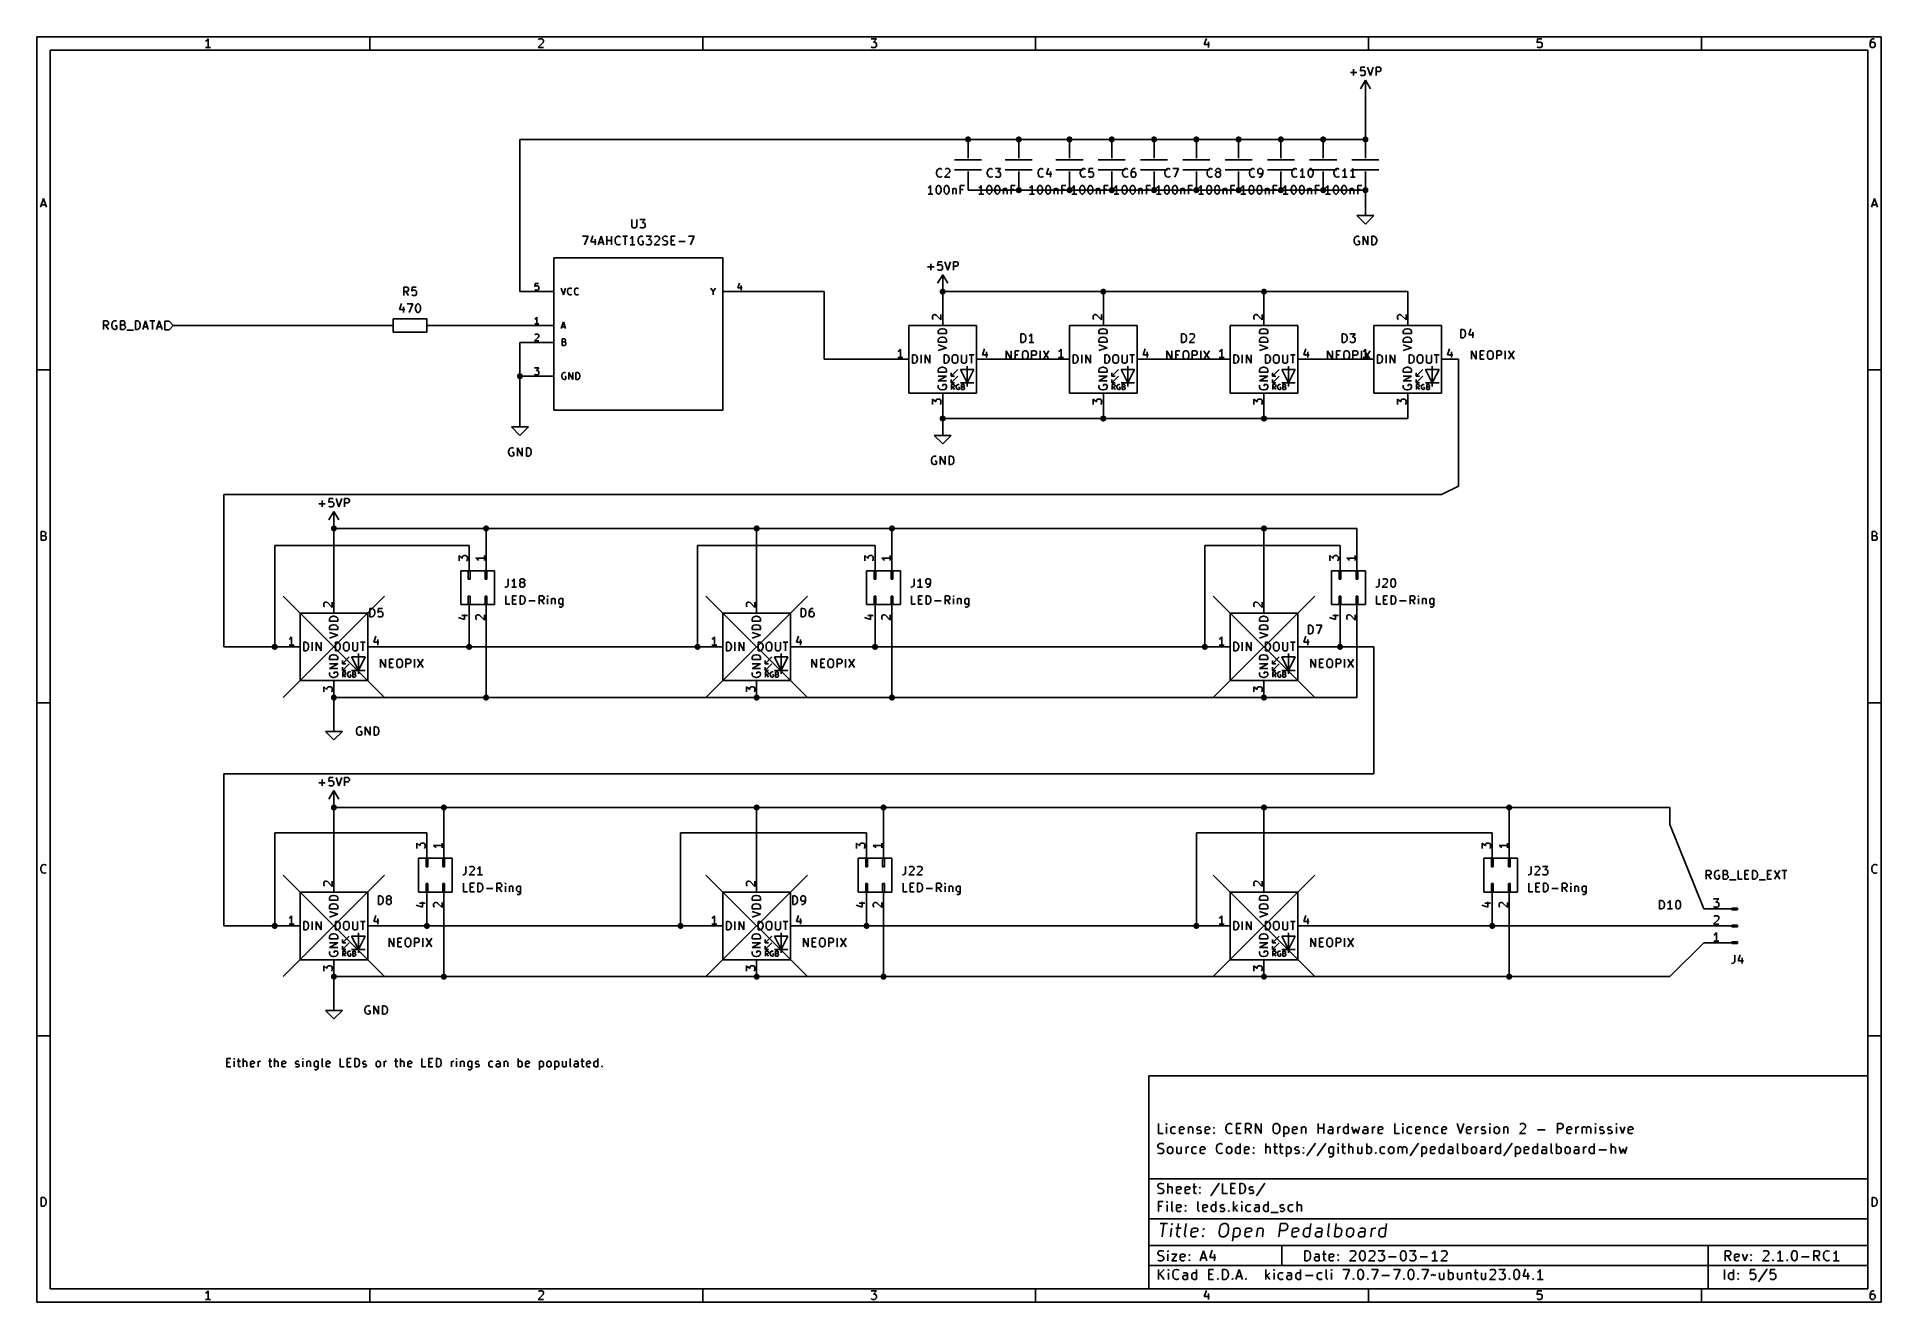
# Model space of a CAD drawing. Extents: x 0.4 to 11.3, y -7.9 to -0.4.
import ezdxf

# ---------------------------------------------------------------- set-up
doc = ezdxf.new("R2010")
doc.units = 0
doc.header["$MEASUREMENT"] = 0
for name, color, linetype in [('BLUE3', 171, 'CONTINUOUS'), ('BROWN2', 54, 'CONTINUOUS'), ('CYAN2', 4, 'CONTINUOUS'), ('GRAY3', 9, 'CONTINUOUS'), ('GREEN3', 91, 'CONTINUOUS'), ('LORANGE', 41, 'CONTINUOUS'), ('LYELLOW', 51, 'CONTINUOUS'), ('RED2', 1, 'CONTINUOUS'), ('RED3', 11, 'CONTINUOUS'), ('WHITE', 7, 'CONTINUOUS')]:
    doc.layers.add(name, color=color, linetype=linetype)

msp = doc.modelspace()

# ---------------------------------------------------------------- linework, layer by layer
at = {"layer": 'BLUE3', "linetype": 'CONTINUOUS'}
for p, q in [((1.51601, -6.48371), (1.51601, -6.43371)), ((1.51601, -6.43371), (1.53982, -6.43371)), ((1.56125, -6.43371), (1.55887, -6.43609)), ((1.56363, -6.43609), (1.56125, -6.43371)), ((1.56125, -6.43371), (1.56125, -6.43847)), ((1.58506, -6.43371), (1.58506, -6.47657)), ((1.61363, -6.48371), (1.61363, -6.43371)), ((1.77077, -6.43371), (1.77077, -6.47657)), ((1.79934, -6.48371), (1.79934, -6.43371)), ((1.96601, -6.43371), (1.96363, -6.43609)), ((1.96839, -6.43609), (1.96601, -6.43371)), ((1.96601, -6.43371), (1.96601, -6.43847)), ((2.08029, -6.47657), (2.08029, -6.43371)), ((2.18743, -6.48371), (2.18743, -6.43371)), ((2.22791, -6.48371), (2.22791, -6.43371)), ((2.22791, -6.43371), (2.25172, -6.43371)), ((2.27315, -6.48371), (2.27315, -6.43371)), ((2.27315, -6.43371), (2.28505, -6.43371)), ((2.28505, -6.43371), (2.29219, -6.43609)), ((2.516, -6.43371), (2.516, -6.47657)), ((2.54457, -6.48371), (2.54457, -6.43371)), ((2.67076, -6.48371), (2.67076, -6.43371)), ((2.71124, -6.48371), (2.71124, -6.43371)), ((2.71124, -6.43371), (2.73505, -6.43371)), ((2.75647, -6.48371), (2.75647, -6.43371)), ((2.75647, -6.43371), (2.76838, -6.43371)), ((2.76838, -6.43371), (2.77552, -6.43609)), ((2.87552, -6.43371), (2.87314, -6.43609)), ((2.8779, -6.43609), (2.87552, -6.43371)), ((2.87552, -6.43371), (2.87552, -6.43847)), ((3.2398, -6.48371), (3.2398, -6.43371)), ((3.54693, -6.47657), (3.54693, -6.43371)), ((3.61836, -6.43371), (3.61836, -6.47657)), ((3.71122, -6.48371), (3.71122, -6.43371)), ((1.51601, -6.45752), (1.53268, -6.45752)), ((1.53982, -6.48371), (1.51601, -6.48371)), ((1.55887, -6.43609), (1.56125, -6.43847)), ((1.56125, -6.43847), (1.56363, -6.43609)), ((1.56125, -6.48371), (1.56125, -6.45038)), ((1.57792, -6.45038), (1.59696, -6.45038)), ((1.58506, -6.47657), (1.58744, -6.48133)), ((1.58744, -6.48133), (1.5922, -6.48371)), ((1.5922, -6.48371), (1.59696, -6.48371)), ((1.61601, -6.45276), (1.61363, -6.45514)), ((1.62078, -6.45038), (1.61601, -6.45276)), ((1.62792, -6.45038), (1.62078, -6.45038)), ((1.63268, -6.45276), (1.62792, -6.45038)), ((1.63506, -6.45752), (1.63268, -6.45276)), ((1.63506, -6.48371), (1.63506, -6.45752)), ((1.65649, -6.45752), (1.65887, -6.45276)), ((1.65649, -6.47657), (1.65649, -6.45752)), ((1.6803, -6.46228), (1.65649, -6.46704)), ((1.65887, -6.48133), (1.65649, -6.47657)), ((1.65887, -6.45276), (1.66363, -6.45038)), ((1.66363, -6.48371), (1.65887, -6.48133)), ((1.66363, -6.45038), (1.67315, -6.45038)), ((1.67315, -6.48371), (1.66363, -6.48371)), ((1.67315, -6.45038), (1.67791, -6.45276)), ((1.67791, -6.48133), (1.67315, -6.48371)), ((1.67791, -6.45276), (1.6803, -6.45752)), ((1.6803, -6.45752), (1.6803, -6.46228)), ((1.70172, -6.48371), (1.70172, -6.45038)), ((1.70172, -6.4599), (1.70411, -6.45514)), ((1.70411, -6.45514), (1.70649, -6.45276)), ((1.70649, -6.45276), (1.71125, -6.45038)), ((1.71125, -6.45038), (1.71601, -6.45038)), ((1.76363, -6.45038), (1.78268, -6.45038)), ((1.77077, -6.47657), (1.77315, -6.48133)), ((1.77315, -6.48133), (1.77792, -6.48371)), ((1.77792, -6.48371), (1.78268, -6.48371)), ((1.80172, -6.45276), (1.79934, -6.45514)), ((1.80649, -6.45038), (1.80172, -6.45276)), ((1.81363, -6.45038), (1.80649, -6.45038)), ((1.81839, -6.45276), (1.81363, -6.45038)), ((1.82077, -6.45752), (1.81839, -6.45276)), ((1.82077, -6.48371), (1.82077, -6.45752)), ((1.8422, -6.45752), (1.84458, -6.45276)), ((1.8422, -6.47657), (1.8422, -6.45752)), ((1.86601, -6.46228), (1.8422, -6.46704)), ((1.84458, -6.48133), (1.8422, -6.47657)), ((1.84458, -6.45276), (1.84934, -6.45038)), ((1.84934, -6.48371), (1.84458, -6.48133)), ((1.84934, -6.45038), (1.85887, -6.45038)), ((1.85887, -6.48371), (1.84934, -6.48371)), ((1.85887, -6.45038), (1.86363, -6.45276)), ((1.86363, -6.48133), (1.85887, -6.48371)), ((1.86363, -6.45276), (1.86601, -6.45752)), ((1.86601, -6.45752), (1.86601, -6.46228)), ((1.92315, -6.45752), (1.92553, -6.45276)), ((1.92315, -6.4599), (1.92315, -6.45752)), ((1.92553, -6.46466), (1.92315, -6.4599)), ((1.92315, -6.48133), (1.92791, -6.48371)), ((1.92553, -6.45276), (1.9303, -6.45038)), ((1.9303, -6.46704), (1.92553, -6.46466)), ((1.92791, -6.48371), (1.93744, -6.48371)), ((1.9303, -6.45038), (1.93744, -6.45038)), ((1.93744, -6.46704), (1.9303, -6.46704)), ((1.93744, -6.45038), (1.9422, -6.45276)), ((1.9422, -6.46943), (1.93744, -6.46704)), ((1.93744, -6.48371), (1.9422, -6.48133)), ((1.94458, -6.47419), (1.9422, -6.46943)), ((1.9422, -6.48133), (1.94458, -6.47657)), ((1.94458, -6.47657), (1.94458, -6.47419)), ((1.96363, -6.43609), (1.96601, -6.43847)), ((1.96601, -6.43847), (1.96839, -6.43609)), ((1.96601, -6.48371), (1.96601, -6.45038)), ((1.98982, -6.45038), (1.98982, -6.48371)), ((1.98982, -6.45514), (1.9922, -6.45276)), ((1.9922, -6.45276), (1.99696, -6.45038)), ((1.99696, -6.45038), (2.00411, -6.45038)), ((2.00411, -6.45038), (2.00887, -6.45276)), ((2.00887, -6.45276), (2.01125, -6.45752)), ((2.01125, -6.45752), (2.01125, -6.48371)), ((2.03268, -6.4599), (2.03506, -6.45514)), ((2.03268, -6.47419), (2.03268, -6.4599)), ((2.03506, -6.47895), (2.03268, -6.47419)), ((2.03506, -6.45514), (2.03744, -6.45276)), ((2.03744, -6.48133), (2.03506, -6.47895)), ((2.03982, -6.50038), (2.03506, -6.498)), ((2.03744, -6.45276), (2.0422, -6.45038)), ((2.0422, -6.48371), (2.03744, -6.48133)), ((2.04696, -6.50038), (2.03982, -6.50038)), ((2.0422, -6.45038), (2.05172, -6.45038)), ((2.05172, -6.48371), (2.0422, -6.48371)), ((2.05172, -6.498), (2.04696, -6.50038)), ((2.05172, -6.45038), (2.05648, -6.45276)), ((2.05648, -6.48133), (2.05172, -6.48371)), ((2.0541, -6.49561), (2.05172, -6.498)), ((2.05648, -6.49085), (2.0541, -6.49561)), ((2.05648, -6.45038), (2.05648, -6.49085)), ((2.08267, -6.48133), (2.08029, -6.47657)), ((2.08744, -6.48371), (2.08267, -6.48133)), ((2.1041, -6.45752), (2.10648, -6.45276)), ((2.1041, -6.47657), (2.1041, -6.45752)), ((2.12791, -6.46228), (2.1041, -6.46704)), ((2.10648, -6.48133), (2.1041, -6.47657)), ((2.10648, -6.45276), (2.11124, -6.45038)), ((2.11124, -6.48371), (2.10648, -6.48133)), ((2.11124, -6.45038), (2.12077, -6.45038)), ((2.12077, -6.48371), (2.11124, -6.48371)), ((2.12077, -6.45038), (2.12553, -6.45276)), ((2.12553, -6.48133), (2.12077, -6.48371)), ((2.12553, -6.45276), (2.12791, -6.45752)), ((2.12791, -6.45752), (2.12791, -6.46228)), ((2.21124, -6.48371), (2.18743, -6.48371)), ((2.22791, -6.45752), (2.24458, -6.45752)), ((2.25172, -6.48371), (2.22791, -6.48371)), ((2.28505, -6.48371), (2.27315, -6.48371)), ((2.29219, -6.48133), (2.28505, -6.48371)), ((2.29219, -6.43609), (2.29696, -6.44085)), ((2.29696, -6.47657), (2.29219, -6.48133)), ((2.29696, -6.44085), (2.29934, -6.44561)), ((2.29934, -6.4718), (2.29696, -6.47657)), ((2.29934, -6.44561), (2.30172, -6.45514)), ((2.30172, -6.46228), (2.29934, -6.4718)), ((2.30172, -6.45514), (2.30172, -6.46228)), ((2.32077, -6.45752), (2.32315, -6.45276)), ((2.32077, -6.4599), (2.32077, -6.45752)), ((2.32315, -6.46466), (2.32077, -6.4599)), ((2.32077, -6.48133), (2.32553, -6.48371)), ((2.32315, -6.45276), (2.32791, -6.45038)), ((2.32791, -6.46704), (2.32315, -6.46466)), ((2.32553, -6.48371), (2.33505, -6.48371)), ((2.32791, -6.45038), (2.33505, -6.45038)), ((2.33505, -6.46704), (2.32791, -6.46704)), ((2.33505, -6.45038), (2.33981, -6.45276)), ((2.33981, -6.46943), (2.33505, -6.46704)), ((2.33505, -6.48371), (2.33981, -6.48133)), ((2.34219, -6.47419), (2.33981, -6.46943)), ((2.33981, -6.48133), (2.34219, -6.47657)), ((2.34219, -6.47657), (2.34219, -6.47419)), ((2.39934, -6.4599), (2.40172, -6.45514)), ((2.39934, -6.47419), (2.39934, -6.4599)), ((2.40172, -6.47895), (2.39934, -6.47419)), ((2.40172, -6.45514), (2.4041, -6.45276)), ((2.4041, -6.48133), (2.40172, -6.47895)), ((2.4041, -6.45276), (2.40886, -6.45038)), ((2.40886, -6.48371), (2.4041, -6.48133)), ((2.40886, -6.45038), (2.416, -6.45038)), ((2.416, -6.48371), (2.40886, -6.48371)), ((2.416, -6.45038), (2.42076, -6.45276)), ((2.42076, -6.48133), (2.416, -6.48371)), ((2.42076, -6.45276), (2.42315, -6.45514)), ((2.42315, -6.47895), (2.42076, -6.48133)), ((2.42315, -6.45514), (2.42553, -6.4599)), ((2.42553, -6.47419), (2.42315, -6.47895)), ((2.42553, -6.4599), (2.42553, -6.47419)), ((2.44695, -6.48371), (2.44695, -6.45038)), ((2.44695, -6.4599), (2.44933, -6.45514)), ((2.44933, -6.45514), (2.45172, -6.45276)), ((2.45172, -6.45276), (2.45648, -6.45038)), ((2.45648, -6.45038), (2.46124, -6.45038)), ((2.50886, -6.45038), (2.52791, -6.45038)), ((2.516, -6.47657), (2.51838, -6.48133)), ((2.51838, -6.48133), (2.52315, -6.48371)), ((2.52315, -6.48371), (2.52791, -6.48371)), ((2.54695, -6.45276), (2.54457, -6.45514)), ((2.55172, -6.45038), (2.54695, -6.45276)), ((2.55886, -6.45038), (2.55172, -6.45038)), ((2.56362, -6.45276), (2.55886, -6.45038)), ((2.566, -6.45752), (2.56362, -6.45276)), ((2.566, -6.48371), (2.566, -6.45752)), ((2.58743, -6.45752), (2.58981, -6.45276)), ((2.58743, -6.47657), (2.58743, -6.45752)), ((2.61124, -6.46228), (2.58743, -6.46704)), ((2.58981, -6.48133), (2.58743, -6.47657)), ((2.58981, -6.45276), (2.59457, -6.45038)), ((2.59457, -6.48371), (2.58981, -6.48133)), ((2.59457, -6.45038), (2.60409, -6.45038)), ((2.60409, -6.48371), (2.59457, -6.48371)), ((2.60409, -6.45038), (2.60885, -6.45276)), ((2.60885, -6.48133), (2.60409, -6.48371)), ((2.60885, -6.45276), (2.61124, -6.45752)), ((2.61124, -6.45752), (2.61124, -6.46228)), ((2.69457, -6.48371), (2.67076, -6.48371)), ((2.71124, -6.45752), (2.72791, -6.45752)), ((2.73505, -6.48371), (2.71124, -6.48371)), ((2.76838, -6.48371), (2.75647, -6.48371)), ((2.77552, -6.48133), (2.76838, -6.48371)), ((2.77552, -6.43609), (2.78028, -6.44085)), ((2.78028, -6.47657), (2.77552, -6.48133)), ((2.78028, -6.44085), (2.78267, -6.44561)), ((2.78267, -6.4718), (2.78028, -6.47657)), ((2.78267, -6.44561), (2.78504, -6.45514)), ((2.78504, -6.46228), (2.78267, -6.4718)), ((2.78504, -6.45514), (2.78504, -6.46228)), ((2.84457, -6.48371), (2.84457, -6.45038)), ((2.84457, -6.4599), (2.84695, -6.45514)), ((2.84695, -6.45514), (2.84933, -6.45276)), ((2.84933, -6.45276), (2.85409, -6.45038)), ((2.85409, -6.45038), (2.85885, -6.45038)), ((2.87314, -6.43609), (2.87552, -6.43847)), ((2.87552, -6.43847), (2.8779, -6.43609)), ((2.87552, -6.48371), (2.87552, -6.45038)), ((2.89933, -6.45038), (2.89933, -6.48371)), ((2.89933, -6.45514), (2.90171, -6.45276)), ((2.90171, -6.45276), (2.90648, -6.45038)), ((2.90648, -6.45038), (2.91362, -6.45038)), ((2.91362, -6.45038), (2.91838, -6.45276)), ((2.91838, -6.45276), (2.92076, -6.45752)), ((2.92076, -6.45752), (2.92076, -6.48371)), ((2.94219, -6.4599), (2.94457, -6.45514)), ((2.94219, -6.47419), (2.94219, -6.4599)), ((2.94457, -6.47895), (2.94219, -6.47419)), ((2.94457, -6.45514), (2.94695, -6.45276)), ((2.94695, -6.48133), (2.94457, -6.47895)), ((2.94933, -6.50038), (2.94457, -6.498)), ((2.94695, -6.45276), (2.95171, -6.45038)), ((2.95171, -6.48371), (2.94695, -6.48133)), ((2.95647, -6.50038), (2.94933, -6.50038)), ((2.95171, -6.45038), (2.96124, -6.45038)), ((2.96124, -6.48371), (2.95171, -6.48371)), ((2.96124, -6.498), (2.95647, -6.50038)), ((2.96124, -6.45038), (2.966, -6.45276)), ((2.966, -6.48133), (2.96124, -6.48371)), ((2.96361, -6.49561), (2.96124, -6.498)), ((2.966, -6.49085), (2.96361, -6.49561)), ((2.966, -6.45038), (2.966, -6.49085)), ((2.98743, -6.45752), (2.9898, -6.45276)), ((2.98743, -6.4599), (2.98743, -6.45752)), ((2.9898, -6.46466), (2.98743, -6.4599)), ((2.98743, -6.48133), (2.99219, -6.48371)), ((2.9898, -6.45276), (2.99457, -6.45038)), ((2.99457, -6.46704), (2.9898, -6.46466)), ((2.99219, -6.48371), (3.00171, -6.48371)), ((2.99457, -6.45038), (3.00171, -6.45038)), ((3.00171, -6.46704), (2.99457, -6.46704)), ((3.00171, -6.45038), (3.00647, -6.45276)), ((3.00647, -6.46943), (3.00171, -6.46704)), ((3.00171, -6.48371), (3.00647, -6.48133)), ((3.00885, -6.47419), (3.00647, -6.46943)), ((3.00647, -6.48133), (3.00885, -6.47657)), ((3.00885, -6.47657), (3.00885, -6.47419)), ((3.066, -6.4599), (3.06837, -6.45514)), ((3.066, -6.47419), (3.066, -6.4599)), ((3.06837, -6.47895), (3.066, -6.47419)), ((3.06837, -6.45514), (3.07076, -6.45276)), ((3.07076, -6.48133), (3.06837, -6.47895)), ((3.07076, -6.45276), (3.07552, -6.45038)), ((3.07552, -6.48371), (3.07076, -6.48133)), ((3.07552, -6.45038), (3.08504, -6.45038)), ((3.08504, -6.48371), (3.07552, -6.48371)), ((3.08504, -6.45038), (3.0898, -6.45276)), ((3.0898, -6.48133), (3.08504, -6.48371)), ((3.10885, -6.4718), (3.11123, -6.46704)), ((3.10885, -6.47657), (3.10885, -6.4718)), ((3.11123, -6.48133), (3.10885, -6.47657)), ((3.116, -6.45038), (3.11123, -6.45276)), ((3.11123, -6.46704), (3.116, -6.46466)), ((3.116, -6.48371), (3.11123, -6.48133)), ((3.12552, -6.45038), (3.116, -6.45038)), ((3.116, -6.46466), (3.1279, -6.46466)), ((3.1279, -6.48371), (3.116, -6.48371)), ((3.13028, -6.45276), (3.12552, -6.45038)), ((3.1279, -6.46466), (3.13266, -6.46228)), ((3.13266, -6.48133), (3.1279, -6.48371)), ((3.13266, -6.45752), (3.13028, -6.45276)), ((3.13266, -6.48371), (3.13266, -6.45752)), ((3.15647, -6.45038), (3.15647, -6.48371)), ((3.15647, -6.45514), (3.15885, -6.45276)), ((3.15885, -6.45276), (3.16361, -6.45038)), ((3.16361, -6.45038), (3.17076, -6.45038)), ((3.17076, -6.45038), (3.17552, -6.45276)), ((3.17552, -6.45276), (3.1779, -6.45752)), ((3.1779, -6.45752), (3.1779, -6.48371)), ((3.2398, -6.45276), (3.24456, -6.45038)), ((3.24456, -6.48371), (3.2398, -6.48133)), ((3.24456, -6.45038), (3.25409, -6.45038)), ((3.25409, -6.48371), (3.24456, -6.48371)), ((3.25409, -6.45038), (3.25885, -6.45276)), ((3.25885, -6.48133), (3.25409, -6.48371)), ((3.25885, -6.45276), (3.26123, -6.45514)), ((3.26123, -6.47895), (3.25885, -6.48133)), ((3.26123, -6.45514), (3.26361, -6.4599)), ((3.26361, -6.47419), (3.26123, -6.47895)), ((3.26361, -6.4599), (3.26361, -6.47419)), ((3.28266, -6.45752), (3.28504, -6.45276)), ((3.28266, -6.47657), (3.28266, -6.45752)), ((3.30646, -6.46228), (3.28266, -6.46704)), ((3.28504, -6.48133), (3.28266, -6.47657)), ((3.28504, -6.45276), (3.2898, -6.45038)), ((3.2898, -6.48371), (3.28504, -6.48133)), ((3.2898, -6.45038), (3.29932, -6.45038)), ((3.29932, -6.48371), (3.2898, -6.48371)), ((3.29932, -6.45038), (3.30408, -6.45276)), ((3.30408, -6.48133), (3.29932, -6.48371)), ((3.30408, -6.45276), (3.30646, -6.45752)), ((3.30646, -6.45752), (3.30646, -6.46228)), ((3.36599, -6.45038), (3.36599, -6.50038)), ((3.36599, -6.45276), (3.37075, -6.45038)), ((3.37075, -6.48371), (3.36599, -6.48133)), ((3.37075, -6.45038), (3.38028, -6.45038)), ((3.38028, -6.48371), (3.37075, -6.48371)), ((3.38028, -6.45038), (3.38504, -6.45276)), ((3.38504, -6.48133), (3.38028, -6.48371)), ((3.38504, -6.45276), (3.38742, -6.45514)), ((3.38742, -6.47895), (3.38504, -6.48133)), ((3.38742, -6.45514), (3.3898, -6.4599)), ((3.3898, -6.47419), (3.38742, -6.47895)), ((3.3898, -6.4599), (3.3898, -6.47419)), ((3.40885, -6.4599), (3.41122, -6.45514)), ((3.40885, -6.47419), (3.40885, -6.4599)), ((3.41122, -6.47895), (3.40885, -6.47419)), ((3.41122, -6.45514), (3.41361, -6.45276)), ((3.41361, -6.48133), (3.41122, -6.47895)), ((3.41361, -6.45276), (3.41837, -6.45038)), ((3.41837, -6.48371), (3.41361, -6.48133)), ((3.41837, -6.45038), (3.42551, -6.45038)), ((3.42551, -6.48371), (3.41837, -6.48371)), ((3.42551, -6.45038), (3.43027, -6.45276)), ((3.43027, -6.48133), (3.42551, -6.48371)), ((3.43027, -6.45276), (3.43265, -6.45514)), ((3.43265, -6.47895), (3.43027, -6.48133)), ((3.43265, -6.45514), (3.43504, -6.4599)), ((3.43504, -6.47419), (3.43265, -6.47895)), ((3.43504, -6.4599), (3.43504, -6.47419)), ((3.45646, -6.45038), (3.45646, -6.50038)), ((3.45646, -6.45276), (3.46122, -6.45038)), ((3.46122, -6.48371), (3.45646, -6.48133)), ((3.46122, -6.45038), (3.47075, -6.45038)), ((3.47075, -6.48371), (3.46122, -6.48371)), ((3.47075, -6.45038), (3.47551, -6.45276)), ((3.47551, -6.48133), (3.47075, -6.48371)), ((3.47551, -6.45276), (3.47789, -6.45514)), ((3.47789, -6.47895), (3.47551, -6.48133)), ((3.47789, -6.45514), (3.48027, -6.4599)), ((3.48027, -6.47419), (3.47789, -6.47895)), ((3.48027, -6.4599), (3.48027, -6.47419)), ((3.5017, -6.45038), (3.5017, -6.47657)), ((3.5017, -6.47657), (3.50408, -6.48133)), ((3.50408, -6.48133), (3.50884, -6.48371)), ((3.50884, -6.48371), (3.51598, -6.48371)), ((3.51598, -6.48371), (3.52074, -6.48133)), ((3.52074, -6.48133), (3.52313, -6.47895)), ((3.52313, -6.45038), (3.52313, -6.48371)), ((3.54931, -6.48133), (3.54693, -6.47657)), ((3.55408, -6.48371), (3.54931, -6.48133)), ((3.57074, -6.4718), (3.57312, -6.46704)), ((3.57074, -6.47657), (3.57074, -6.4718)), ((3.57312, -6.48133), (3.57074, -6.47657)), ((3.57789, -6.45038), (3.57312, -6.45276)), ((3.57312, -6.46704), (3.57789, -6.46466)), ((3.57789, -6.48371), (3.57312, -6.48133)), ((3.58741, -6.45038), (3.57789, -6.45038)), ((3.57789, -6.46466), (3.58979, -6.46466)), ((3.58979, -6.48371), (3.57789, -6.48371)), ((3.59217, -6.45276), (3.58741, -6.45038)), ((3.58979, -6.46466), (3.59455, -6.46228)), ((3.59455, -6.48133), (3.58979, -6.48371)), ((3.59455, -6.45752), (3.59217, -6.45276)), ((3.59455, -6.48371), (3.59455, -6.45752)), ((3.61122, -6.45038), (3.63026, -6.45038)), ((3.61836, -6.47657), (3.62074, -6.48133)), ((3.62074, -6.48133), (3.6255, -6.48371)), ((3.6255, -6.48371), (3.63026, -6.48371)), ((3.64455, -6.45752), (3.64693, -6.45276)), ((3.64455, -6.47657), (3.64455, -6.45752)), ((3.66836, -6.46228), (3.64455, -6.46704)), ((3.64693, -6.48133), (3.64455, -6.47657)), ((3.64693, -6.45276), (3.65169, -6.45038)), ((3.65169, -6.48371), (3.64693, -6.48133)), ((3.65169, -6.45038), (3.66122, -6.45038)), ((3.66122, -6.48371), (3.65169, -6.48371)), ((3.66122, -6.45038), (3.66598, -6.45276)), ((3.66598, -6.48133), (3.66122, -6.48371)), ((3.66598, -6.45276), (3.66836, -6.45752)), ((3.66836, -6.45752), (3.66836, -6.46228)), ((3.68741, -6.4599), (3.68979, -6.45514)), ((3.68741, -6.47419), (3.68741, -6.4599)), ((3.68979, -6.47895), (3.68741, -6.47419)), ((3.68979, -6.45514), (3.69217, -6.45276)), ((3.69217, -6.48133), (3.68979, -6.47895)), ((3.69217, -6.45276), (3.69693, -6.45038)), ((3.69693, -6.48371), (3.69217, -6.48133)), ((3.69693, -6.45038), (3.70646, -6.45038)), ((3.70646, -6.48371), (3.69693, -6.48371)), ((3.70646, -6.45038), (3.71122, -6.45276)), ((3.71122, -6.48133), (3.70646, -6.48371)), ((3.73265, -6.48133), (3.73502, -6.47895)), ((3.73502, -6.48371), (3.73265, -6.48133)), ((3.73502, -6.47895), (3.73741, -6.48133)), ((3.73502, -6.47895), (3.73502, -6.48371)), ((3.73741, -6.48133), (3.73502, -6.48371))]:
    msp.add_line(p, q, dxfattribs=at)
at = {"layer": 'BROWN2', "linetype": 'CONTINUOUS'}
for p, q in [((0.78839, -2.1228), (0.78839, -2.0728)), ((0.78839, -2.0728), (0.80743, -2.0728)), ((0.80743, -2.099), (0.78839, -2.099)), ((0.81696, -2.1228), (0.80029, -2.099)), ((0.80743, -2.0728), (0.8122, -2.07519)), ((0.8122, -2.09661), (0.80743, -2.099)), ((0.8122, -2.07519), (0.81458, -2.07757)), ((0.81458, -2.09423), (0.8122, -2.09661)), ((0.81458, -2.07757), (0.81696, -2.08233)), ((0.81696, -2.08947), (0.81458, -2.09423)), ((0.81696, -2.08233), (0.81696, -2.08947)), ((0.83839, -2.08471), (0.83601, -2.09423)), ((0.83601, -2.09423), (0.83601, -2.10137)), ((0.83601, -2.10137), (0.83839, -2.1109)), ((0.84077, -2.07995), (0.83839, -2.08471)), ((0.83839, -2.1109), (0.84077, -2.11566)), ((0.84553, -2.07519), (0.84077, -2.07995)), ((0.84077, -2.11566), (0.84553, -2.12043)), ((0.85267, -2.0728), (0.84553, -2.07519)), ((0.84553, -2.12043), (0.85267, -2.1228)), ((0.85981, -2.0728), (0.85267, -2.0728)), ((0.85267, -2.1228), (0.85743, -2.1228)), ((0.86696, -2.10137), (0.85743, -2.10137)), ((0.85743, -2.1228), (0.86458, -2.12043)), ((0.86458, -2.07519), (0.85981, -2.0728)), ((0.86458, -2.12043), (0.86696, -2.11804)), ((0.86696, -2.11804), (0.86696, -2.10137)), ((0.88839, -2.1228), (0.88839, -2.0728)), ((0.88839, -2.0728), (0.90506, -2.0728)), ((0.90506, -2.09661), (0.88839, -2.09661)), ((0.90743, -2.1228), (0.88839, -2.1228)), ((0.90506, -2.0728), (0.90982, -2.07519)), ((0.90982, -2.09423), (0.90506, -2.09661)), ((0.90506, -2.09661), (0.9122, -2.099)), ((0.9122, -2.12043), (0.90743, -2.1228)), ((0.90982, -2.07519), (0.9122, -2.07757)), ((0.9122, -2.09185), (0.90982, -2.09423)), ((0.9122, -2.07757), (0.91458, -2.08233)), ((0.91458, -2.08709), (0.9122, -2.09185)), ((0.9122, -2.099), (0.91458, -2.10137)), ((0.91458, -2.11804), (0.9122, -2.12043)), ((0.91458, -2.08233), (0.91458, -2.08709)), ((0.91458, -2.10137), (0.91696, -2.10614)), ((0.91696, -2.11328), (0.91458, -2.11804)), ((0.91696, -2.10614), (0.91696, -2.11328)), ((0.92648, -2.12757), (0.96458, -2.12757)), ((0.97648, -2.1228), (0.97648, -2.0728)), ((0.97648, -2.0728), (0.98839, -2.0728)), ((0.98839, -2.1228), (0.97648, -2.1228)), ((0.98839, -2.0728), (0.99553, -2.07519)), ((0.99553, -2.12043), (0.98839, -2.1228)), ((0.99553, -2.07519), (1.00029, -2.07995)), ((1.00029, -2.11566), (0.99553, -2.12043)), ((1.00029, -2.07995), (1.00267, -2.08471)), ((1.00267, -2.1109), (1.00029, -2.11566)), ((1.00267, -2.08471), (1.00505, -2.09423)), ((1.00505, -2.10137), (1.00267, -2.1109)), ((1.00505, -2.09423), (1.00505, -2.10137)), ((1.01934, -2.1228), (1.036, -2.0728)), ((1.0241, -2.10852), (1.04791, -2.10852)), ((1.036, -2.0728), (1.05267, -2.1228)), ((1.0622, -2.0728), (1.09077, -2.0728)), ((1.07648, -2.1228), (1.07648, -2.0728)), ((1.10029, -2.1228), (1.11696, -2.0728)), ((1.10506, -2.10852), (1.12886, -2.10852)), ((1.11696, -2.0728), (1.13363, -2.1228)), ((1.175, -2.075), (1.15, -2.075)), ((1.15, -2.075), (1.15, -2.125)), ((1.15, -2.125), (1.175, -2.125)), ((1.2, -2.1), (1.175, -2.075)), ((1.175, -2.125), (1.2, -2.1))]:
    msp.add_line(p, q, dxfattribs=at)
at = {"layer": 'CYAN2', "linetype": 'CONTINUOUS'}
for p, q in [((8.16071, -0.60376), (8.19881, -0.60376)), ((8.17976, -0.6228), (8.17976, -0.58471)), ((8.22262, -0.5728), (8.22024, -0.59661)), ((8.22024, -0.59661), (8.22262, -0.59423)), ((8.22262, -0.62043), (8.22024, -0.61804)), ((8.24643, -0.5728), (8.22262, -0.5728)), ((8.22262, -0.59423), (8.22738, -0.59185)), ((8.22738, -0.6228), (8.22262, -0.62043)), ((8.22738, -0.59185), (8.23929, -0.59185)), ((8.23929, -0.6228), (8.22738, -0.6228)), ((8.23929, -0.59185), (8.24405, -0.59423)), ((8.24405, -0.62043), (8.23929, -0.6228)), ((8.24405, -0.59423), (8.24643, -0.59661)), ((8.24643, -0.61804), (8.24405, -0.62043)), ((8.24643, -0.59661), (8.24881, -0.60137)), ((8.24881, -0.61328), (8.24643, -0.61804)), ((8.24881, -0.60137), (8.24881, -0.61328)), ((8.26309, -0.5728), (8.27976, -0.6228)), ((8.27976, -0.6228), (8.29643, -0.5728)), ((8.31309, -0.6228), (8.31309, -0.5728)), ((8.31309, -0.5728), (8.33214, -0.5728)), ((8.33214, -0.599), (8.31309, -0.599)), ((8.33214, -0.5728), (8.33691, -0.57518)), ((8.33691, -0.59661), (8.33214, -0.599)), ((8.33691, -0.57518), (8.33929, -0.57757)), ((8.33929, -0.59423), (8.33691, -0.59661)), ((8.33929, -0.57757), (8.34167, -0.58233)), ((8.34167, -0.58947), (8.33929, -0.59423)), ((8.34167, -0.58233), (8.34167, -0.58947)), ((5.7139, -1.19423), (5.71628, -1.18471)), ((5.7139, -1.19423), (5.71628, -1.18471)), ((5.7139, -1.20137), (5.7139, -1.19423)), ((5.7139, -1.20137), (5.7139, -1.19423)), ((5.71628, -1.18471), (5.71866, -1.17995)), ((5.71628, -1.18471), (5.71866, -1.17995)), ((5.71866, -1.17995), (5.72343, -1.17519)), ((5.71866, -1.17995), (5.72343, -1.17519)), ((5.72343, -1.17519), (5.73057, -1.1728)), ((5.72343, -1.17519), (5.73057, -1.1728)), ((5.73057, -1.1728), (5.73533, -1.1728)), ((5.73057, -1.1728), (5.73533, -1.1728)), ((5.73533, -1.1728), (5.74247, -1.17519)), ((5.73533, -1.1728), (5.74247, -1.17519)), ((5.74247, -1.17519), (5.74485, -1.17757)), ((5.74247, -1.17519), (5.74485, -1.17757)), ((5.79009, -1.19423), (5.76152, -1.2228)), ((5.79009, -1.19423), (5.76152, -1.2228)), ((5.7639, -1.17757), (5.76628, -1.17519)), ((5.7639, -1.17757), (5.76628, -1.17519)), ((5.76628, -1.17519), (5.77104, -1.1728)), ((5.76628, -1.17519), (5.77104, -1.1728)), ((5.77104, -1.1728), (5.78295, -1.1728)), ((5.77104, -1.1728), (5.78295, -1.1728)), ((5.78295, -1.1728), (5.78771, -1.17519)), ((5.78295, -1.1728), (5.78771, -1.17519)), ((5.78771, -1.17519), (5.79009, -1.17757)), ((5.78771, -1.17519), (5.79009, -1.17757)), ((5.79009, -1.17757), (5.79247, -1.18233)), ((5.79009, -1.17757), (5.79247, -1.18233)), ((5.79247, -1.18709), (5.79009, -1.19423)), ((5.79247, -1.18709), (5.79009, -1.19423)), ((5.79247, -1.18233), (5.79247, -1.18709)), ((5.79247, -1.18233), (5.79247, -1.18709)), ((6.0139, -1.19423), (6.01628, -1.18471)), ((6.0139, -1.19423), (6.01628, -1.18471)), ((6.0139, -1.20137), (6.0139, -1.19423)), ((6.0139, -1.20137), (6.0139, -1.19423)), ((6.01628, -1.18471), (6.01866, -1.17995)), ((6.01628, -1.18471), (6.01866, -1.17995)), ((6.01866, -1.17995), (6.02343, -1.17519)), ((6.01866, -1.17995), (6.02343, -1.17519)), ((6.02343, -1.17519), (6.03057, -1.1728)), ((6.02343, -1.17519), (6.03057, -1.1728)), ((6.03057, -1.1728), (6.03533, -1.1728)), ((6.03057, -1.1728), (6.03533, -1.1728)), ((6.03533, -1.1728), (6.04247, -1.17519)), ((6.03533, -1.1728), (6.04247, -1.17519)), ((6.04247, -1.17519), (6.04485, -1.17757)), ((6.04247, -1.17519), (6.04485, -1.17757)), ((6.06152, -1.1728), (6.09247, -1.1728)), ((6.06152, -1.1728), (6.09247, -1.1728)), ((6.09247, -1.1728), (6.0758, -1.19185)), ((6.09247, -1.1728), (6.0758, -1.19185)), ((6.0758, -1.19185), (6.08295, -1.19185)), ((6.0758, -1.19185), (6.08295, -1.19185)), ((6.08295, -1.19185), (6.08771, -1.19423)), ((6.08295, -1.19185), (6.08771, -1.19423)), ((6.08771, -1.19423), (6.09009, -1.19661)), ((6.08771, -1.19423), (6.09009, -1.19661)), ((6.09009, -1.19661), (6.09247, -1.20137)), ((6.09009, -1.19661), (6.09247, -1.20137)), ((6.3139, -1.19423), (6.31628, -1.18471)), ((6.3139, -1.19423), (6.31628, -1.18471)), ((6.3139, -1.20137), (6.3139, -1.19423)), ((6.3139, -1.20137), (6.3139, -1.19423)), ((6.31628, -1.18471), (6.31866, -1.17995)), ((6.31628, -1.18471), (6.31866, -1.17995)), ((6.31866, -1.17995), (6.32343, -1.17519)), ((6.31866, -1.17995), (6.32343, -1.17519)), ((6.32343, -1.17519), (6.33057, -1.1728)), ((6.32343, -1.17519), (6.33057, -1.1728)), ((6.33057, -1.1728), (6.33533, -1.1728)), ((6.33057, -1.1728), (6.33533, -1.1728)), ((6.33533, -1.1728), (6.34247, -1.17519)), ((6.33533, -1.1728), (6.34247, -1.17519)), ((6.34247, -1.17519), (6.34485, -1.17757)), ((6.34247, -1.17519), (6.34485, -1.17757)), ((6.3758, -1.17043), (6.3639, -1.20614)), ((6.3758, -1.17043), (6.3639, -1.20614)), ((6.38771, -1.18947), (6.38771, -1.2228)), ((6.38771, -1.18947), (6.38771, -1.2228)), ((6.5639, -1.19423), (6.56628, -1.18471)), ((6.5639, -1.19423), (6.56628, -1.18471)), ((6.5639, -1.20137), (6.5639, -1.19423)), ((6.5639, -1.20137), (6.5639, -1.19423)), ((6.56628, -1.18471), (6.56866, -1.17995)), ((6.56628, -1.18471), (6.56866, -1.17995)), ((6.56866, -1.17995), (6.57343, -1.17519)), ((6.56866, -1.17995), (6.57343, -1.17519)), ((6.57343, -1.17519), (6.58057, -1.1728)), ((6.57343, -1.17519), (6.58057, -1.1728)), ((6.58057, -1.1728), (6.58533, -1.1728)), ((6.58057, -1.1728), (6.58533, -1.1728)), ((6.58533, -1.1728), (6.59247, -1.17519)), ((6.58533, -1.1728), (6.59247, -1.17519)), ((6.59247, -1.17519), (6.59485, -1.17757)), ((6.59247, -1.17519), (6.59485, -1.17757)), ((6.61628, -1.1728), (6.6139, -1.19661)), ((6.61628, -1.1728), (6.6139, -1.19661)), ((6.6139, -1.19661), (6.61628, -1.19423)), ((6.6139, -1.19661), (6.61628, -1.19423)), ((6.64009, -1.1728), (6.61628, -1.1728)), ((6.64009, -1.1728), (6.61628, -1.1728)), ((6.61628, -1.19423), (6.62104, -1.19185)), ((6.61628, -1.19423), (6.62104, -1.19185)), ((6.62104, -1.19185), (6.63295, -1.19185)), ((6.62104, -1.19185), (6.63295, -1.19185)), ((6.63295, -1.19185), (6.63771, -1.19423)), ((6.63295, -1.19185), (6.63771, -1.19423)), ((6.63771, -1.19423), (6.64009, -1.19661)), ((6.63771, -1.19423), (6.64009, -1.19661)), ((6.64009, -1.19661), (6.64247, -1.20137)), ((6.64009, -1.19661), (6.64247, -1.20137)), ((6.8139, -1.19423), (6.81628, -1.18471)), ((6.8139, -1.19423), (6.81628, -1.18471)), ((6.8139, -1.20137), (6.8139, -1.19423)), ((6.8139, -1.20137), (6.8139, -1.19423)), ((6.81628, -1.18471), (6.81866, -1.17995)), ((6.81628, -1.18471), (6.81866, -1.17995)), ((6.81866, -1.17995), (6.82343, -1.17519)), ((6.81866, -1.17995), (6.82343, -1.17519)), ((6.82343, -1.17519), (6.83057, -1.1728)), ((6.82343, -1.17519), (6.83057, -1.1728)), ((6.83057, -1.1728), (6.83533, -1.1728)), ((6.83057, -1.1728), (6.83533, -1.1728)), ((6.83533, -1.1728), (6.84247, -1.17519)), ((6.83533, -1.1728), (6.84247, -1.17519)), ((6.84247, -1.17519), (6.84485, -1.17757)), ((6.84247, -1.17519), (6.84485, -1.17757)), ((6.86628, -1.18471), (6.8639, -1.19423)), ((6.86628, -1.18471), (6.8639, -1.19423)), ((6.8639, -1.19423), (6.8639, -1.21328)), ((6.8639, -1.19423), (6.8639, -1.21328)), ((6.86628, -1.19661), (6.8639, -1.20137)), ((6.86628, -1.19661), (6.8639, -1.20137)), ((6.87104, -1.17757), (6.86628, -1.18471)), ((6.87104, -1.17757), (6.86628, -1.18471)), ((6.86866, -1.19423), (6.86628, -1.19661)), ((6.86866, -1.19423), (6.86628, -1.19661)), ((6.87343, -1.19185), (6.86866, -1.19423)), ((6.87343, -1.19185), (6.86866, -1.19423)), ((6.87343, -1.17519), (6.87104, -1.17757)), ((6.87343, -1.17519), (6.87104, -1.17757)), ((6.87819, -1.1728), (6.87343, -1.17519)), ((6.87819, -1.1728), (6.87343, -1.17519)), ((6.88295, -1.19185), (6.87343, -1.19185)), ((6.88295, -1.19185), (6.87343, -1.19185)), ((6.88771, -1.1728), (6.87819, -1.1728)), ((6.88771, -1.1728), (6.87819, -1.1728)), ((6.88771, -1.19423), (6.88295, -1.19185)), ((6.88771, -1.19423), (6.88295, -1.19185)), ((6.89009, -1.19661), (6.88771, -1.19423)), ((6.89009, -1.19661), (6.88771, -1.19423)), ((6.89247, -1.20137), (6.89009, -1.19661)), ((6.89247, -1.20137), (6.89009, -1.19661)), ((7.0639, -1.19423), (7.06628, -1.18471)), ((7.0639, -1.19423), (7.06628, -1.18471)), ((7.0639, -1.20137), (7.0639, -1.19423)), ((7.0639, -1.20137), (7.0639, -1.19423)), ((7.06628, -1.18471), (7.06866, -1.17995)), ((7.06628, -1.18471), (7.06866, -1.17995)), ((7.06866, -1.17995), (7.07343, -1.17519)), ((7.06866, -1.17995), (7.07343, -1.17519)), ((7.07343, -1.17519), (7.08057, -1.1728)), ((7.07343, -1.17519), (7.08057, -1.1728)), ((7.08057, -1.1728), (7.08533, -1.1728)), ((7.08057, -1.1728), (7.08533, -1.1728)), ((7.08533, -1.1728), (7.09247, -1.17519)), ((7.08533, -1.1728), (7.09247, -1.17519)), ((7.09247, -1.17519), (7.09485, -1.17757)), ((7.09247, -1.17519), (7.09485, -1.17757)), ((7.11152, -1.1728), (7.14485, -1.1728)), ((7.11152, -1.1728), (7.14485, -1.1728)), ((7.14485, -1.1728), (7.12343, -1.2228)), ((7.14485, -1.1728), (7.12343, -1.2228)), ((7.3139, -1.19423), (7.31628, -1.18471)), ((7.3139, -1.19423), (7.31628, -1.18471)), ((7.3139, -1.20137), (7.3139, -1.19423)), ((7.3139, -1.20137), (7.3139, -1.19423)), ((7.31628, -1.18471), (7.31866, -1.17995)), ((7.31628, -1.18471), (7.31866, -1.17995)), ((7.31866, -1.17995), (7.32343, -1.17519)), ((7.31866, -1.17995), (7.32343, -1.17519)), ((7.32343, -1.17519), (7.33057, -1.1728)), ((7.32343, -1.17519), (7.33057, -1.1728)), ((7.33057, -1.1728), (7.33533, -1.1728)), ((7.33057, -1.1728), (7.33533, -1.1728)), ((7.33533, -1.1728), (7.34247, -1.17519)), ((7.33533, -1.1728), (7.34247, -1.17519)), ((7.34247, -1.17519), (7.34485, -1.17757)), ((7.34247, -1.17519), (7.34485, -1.17757)), ((7.3639, -1.18233), (7.36628, -1.17757)), ((7.3639, -1.18233), (7.36628, -1.17757)), ((7.3639, -1.18471), (7.3639, -1.18233)), ((7.3639, -1.18471), (7.3639, -1.18233)), ((7.36628, -1.18947), (7.3639, -1.18471)), ((7.36628, -1.18947), (7.3639, -1.18471)), ((7.36628, -1.199), (7.3639, -1.20376)), ((7.36628, -1.199), (7.3639, -1.20376)), ((7.36628, -1.17757), (7.36866, -1.17519)), ((7.36628, -1.17757), (7.36866, -1.17519)), ((7.36866, -1.19185), (7.36628, -1.18947)), ((7.36866, -1.19185), (7.36628, -1.18947)), ((7.36866, -1.19661), (7.36628, -1.199)), ((7.36866, -1.19661), (7.36628, -1.199)), ((7.36866, -1.17519), (7.37343, -1.1728)), ((7.36866, -1.17519), (7.37343, -1.1728)), ((7.37343, -1.19423), (7.36866, -1.19185)), ((7.37343, -1.19423), (7.36866, -1.19185)), ((7.37343, -1.19423), (7.36866, -1.19661)), ((7.37343, -1.19423), (7.36866, -1.19661)), ((7.37343, -1.1728), (7.38295, -1.1728)), ((7.37343, -1.1728), (7.38295, -1.1728)), ((7.38295, -1.19423), (7.37343, -1.19423)), ((7.38295, -1.19423), (7.37343, -1.19423)), ((7.38295, -1.1728), (7.38771, -1.17519)), ((7.38295, -1.1728), (7.38771, -1.17519)), ((7.38771, -1.19185), (7.38295, -1.19423)), ((7.38771, -1.19185), (7.38295, -1.19423)), ((7.38771, -1.19661), (7.38295, -1.19423)), ((7.38771, -1.19661), (7.38295, -1.19423)), ((7.38771, -1.17519), (7.39009, -1.17757)), ((7.38771, -1.17519), (7.39009, -1.17757)), ((7.39009, -1.18947), (7.38771, -1.19185)), ((7.39009, -1.18947), (7.38771, -1.19185)), ((7.39009, -1.199), (7.38771, -1.19661)), ((7.39009, -1.199), (7.38771, -1.19661)), ((7.39009, -1.17757), (7.39247, -1.18233)), ((7.39009, -1.17757), (7.39247, -1.18233)), ((7.39247, -1.18471), (7.39009, -1.18947)), ((7.39247, -1.18471), (7.39009, -1.18947)), ((7.39247, -1.20376), (7.39009, -1.199)), ((7.39247, -1.20376), (7.39009, -1.199)), ((7.39247, -1.18233), (7.39247, -1.18471)), ((7.39247, -1.18233), (7.39247, -1.18471)), ((7.5639, -1.19423), (7.56628, -1.18471)), ((7.5639, -1.19423), (7.56628, -1.18471)), ((7.5639, -1.20137), (7.5639, -1.19423)), ((7.5639, -1.20137), (7.5639, -1.19423)), ((7.56628, -1.18471), (7.56866, -1.17995)), ((7.56628, -1.18471), (7.56866, -1.17995)), ((7.56866, -1.17995), (7.57343, -1.17519)), ((7.56866, -1.17995), (7.57343, -1.17519)), ((7.57343, -1.17519), (7.58057, -1.1728)), ((7.57343, -1.17519), (7.58057, -1.1728)), ((7.58057, -1.1728), (7.58533, -1.1728)), ((7.58057, -1.1728), (7.58533, -1.1728)), ((7.58533, -1.1728), (7.59247, -1.17519)), ((7.58533, -1.1728), (7.59247, -1.17519)), ((7.59247, -1.17519), (7.59485, -1.17757)), ((7.59247, -1.17519), (7.59485, -1.17757)), ((7.61628, -1.17757), (7.6139, -1.18233)), ((7.61628, -1.17757), (7.6139, -1.18233)), ((7.6139, -1.18233), (7.6139, -1.19423)), ((7.6139, -1.18233), (7.6139, -1.19423)), ((7.6139, -1.19423), (7.61628, -1.199)), ((7.6139, -1.19423), (7.61628, -1.199)), ((7.61866, -1.17519), (7.61628, -1.17757)), ((7.61866, -1.17519), (7.61628, -1.17757)), ((7.61628, -1.199), (7.61866, -1.20137)), ((7.61628, -1.199), (7.61866, -1.20137)), ((7.62343, -1.1728), (7.61866, -1.17519)), ((7.62343, -1.1728), (7.61866, -1.17519)), ((7.63295, -1.1728), (7.62343, -1.1728)), ((7.63295, -1.1728), (7.62343, -1.1728)), ((7.63771, -1.17519), (7.63295, -1.1728)), ((7.63771, -1.17519), (7.63295, -1.1728)), ((7.64009, -1.17757), (7.63771, -1.17519)), ((7.64009, -1.17757), (7.63771, -1.17519)), ((7.63771, -1.20137), (7.64009, -1.199)), ((7.63771, -1.20137), (7.64009, -1.199)), ((7.64247, -1.18233), (7.64009, -1.17757)), ((7.64247, -1.18233), (7.64009, -1.17757)), ((7.64009, -1.199), (7.64247, -1.19423)), ((7.64009, -1.199), (7.64247, -1.19423)), ((7.64247, -1.20137), (7.64247, -1.18233)), ((7.64247, -1.20137), (7.64247, -1.18233)), ((7.8139, -1.19423), (7.81628, -1.18471)), ((7.8139, -1.19423), (7.81628, -1.18471)), ((7.8139, -1.20137), (7.8139, -1.19423)), ((7.8139, -1.20137), (7.8139, -1.19423)), ((7.81628, -1.18471), (7.81866, -1.17995)), ((7.81628, -1.18471), (7.81866, -1.17995)), ((7.81866, -1.17995), (7.82343, -1.17519)), ((7.81866, -1.17995), (7.82343, -1.17519)), ((7.82343, -1.17519), (7.83057, -1.1728)), ((7.82343, -1.17519), (7.83057, -1.1728)), ((7.83057, -1.1728), (7.83533, -1.1728)), ((7.83057, -1.1728), (7.83533, -1.1728)), ((7.83533, -1.1728), (7.84247, -1.17519)), ((7.83533, -1.1728), (7.84247, -1.17519)), ((7.84247, -1.17519), (7.84485, -1.17757)), ((7.84247, -1.17519), (7.84485, -1.17757)), ((7.86866, -1.18471), (7.8639, -1.18709)), ((7.86866, -1.18471), (7.8639, -1.18709)), ((7.87343, -1.17995), (7.86866, -1.18471)), ((7.87343, -1.17995), (7.86866, -1.18471)), ((7.87819, -1.1728), (7.87343, -1.17995)), ((7.87819, -1.1728), (7.87343, -1.17995)), ((7.87819, -1.2228), (7.87819, -1.1728)), ((7.87819, -1.2228), (7.87819, -1.1728)), ((7.91152, -1.19185), (7.9139, -1.18233)), ((7.91152, -1.19185), (7.9139, -1.18233)), ((7.91152, -1.20376), (7.91152, -1.19185)), ((7.91152, -1.20376), (7.91152, -1.19185)), ((7.9139, -1.18233), (7.91628, -1.17757)), ((7.9139, -1.18233), (7.91628, -1.17757)), ((7.91628, -1.17757), (7.91866, -1.17519)), ((7.91628, -1.17757), (7.91866, -1.17519)), ((7.91866, -1.17519), (7.92342, -1.1728)), ((7.91866, -1.17519), (7.92342, -1.1728)), ((7.92342, -1.1728), (7.92819, -1.1728)), ((7.92342, -1.1728), (7.92819, -1.1728)), ((7.92819, -1.1728), (7.93294, -1.17519)), ((7.92819, -1.1728), (7.93294, -1.17519)), ((7.93294, -1.17519), (7.93533, -1.17757)), ((7.93294, -1.17519), (7.93533, -1.17757)), ((7.93533, -1.17757), (7.93771, -1.18233)), ((7.93533, -1.17757), (7.93771, -1.18233)), ((7.93771, -1.18233), (7.94009, -1.19185)), ((7.93771, -1.18233), (7.94009, -1.19185)), ((7.94009, -1.19185), (7.94009, -1.20376)), ((7.94009, -1.19185), (7.94009, -1.20376)), ((8.0639, -1.19423), (8.06628, -1.18471)), ((8.0639, -1.19423), (8.06628, -1.18471)), ((8.0639, -1.20137), (8.0639, -1.19423)), ((8.0639, -1.20137), (8.0639, -1.19423)), ((8.06628, -1.18471), (8.06866, -1.17995)), ((8.06628, -1.18471), (8.06866, -1.17995)), ((8.06866, -1.17995), (8.07343, -1.17519)), ((8.06866, -1.17995), (8.07343, -1.17519)), ((8.07343, -1.17519), (8.08057, -1.1728)), ((8.07343, -1.17519), (8.08057, -1.1728)), ((8.08057, -1.1728), (8.08533, -1.1728)), ((8.08057, -1.1728), (8.08533, -1.1728)), ((8.08533, -1.1728), (8.09247, -1.17519)), ((8.08533, -1.1728), (8.09247, -1.17519)), ((8.09247, -1.17519), (8.09485, -1.17757)), ((8.09247, -1.17519), (8.09485, -1.17757)), ((8.11866, -1.18471), (8.1139, -1.18709)), ((8.11866, -1.18471), (8.1139, -1.18709)), ((8.12343, -1.17995), (8.11866, -1.18471)), ((8.12343, -1.17995), (8.11866, -1.18471)), ((8.12819, -1.1728), (8.12343, -1.17995)), ((8.12819, -1.1728), (8.12343, -1.17995)), ((8.12819, -1.2228), (8.12819, -1.1728)), ((8.12819, -1.2228), (8.12819, -1.1728)), ((8.16628, -1.18471), (8.16152, -1.18709)), ((8.16628, -1.18471), (8.16152, -1.18709)), ((8.17104, -1.17995), (8.16628, -1.18471)), ((8.17104, -1.17995), (8.16628, -1.18471)), ((8.1758, -1.1728), (8.17104, -1.17995)), ((8.1758, -1.1728), (8.17104, -1.17995)), ((8.1758, -1.2228), (8.1758, -1.1728)), ((8.1758, -1.2228), (8.1758, -1.1728)), ((5.66866, -1.28471), (5.6639, -1.28709)), ((5.66866, -1.28471), (5.6639, -1.28709)), ((5.67343, -1.27995), (5.66866, -1.28471)), ((5.67343, -1.27995), (5.66866, -1.28471)), ((5.67819, -1.2728), (5.67343, -1.27995)), ((5.67819, -1.2728), (5.67343, -1.27995)), ((5.67819, -1.3228), (5.67819, -1.2728)), ((5.67819, -1.3228), (5.67819, -1.2728)), ((5.71152, -1.29185), (5.7139, -1.28233)), ((5.71152, -1.29185), (5.7139, -1.28233)), ((5.71152, -1.30376), (5.71152, -1.29185)), ((5.71152, -1.30376), (5.71152, -1.29185)), ((5.7139, -1.31328), (5.71152, -1.30376)), ((5.7139, -1.31328), (5.71152, -1.30376)), ((5.71628, -1.2109), (5.7139, -1.20137)), ((5.71628, -1.2109), (5.7139, -1.20137)), ((5.7139, -1.28233), (5.71628, -1.27757)), ((5.7139, -1.28233), (5.71628, -1.27757)), ((5.71866, -1.21566), (5.71628, -1.2109)), ((5.71866, -1.21566), (5.71628, -1.2109)), ((5.71628, -1.27757), (5.71866, -1.27519)), ((5.71628, -1.27757), (5.71866, -1.27519)), ((5.72343, -1.22043), (5.71866, -1.21566)), ((5.72343, -1.22043), (5.71866, -1.21566)), ((5.71866, -1.27519), (5.72342, -1.2728)), ((5.71866, -1.27519), (5.72342, -1.2728)), ((5.72342, -1.2728), (5.72819, -1.2728)), ((5.72342, -1.2728), (5.72819, -1.2728)), ((5.73057, -1.2228), (5.72343, -1.22043)), ((5.73057, -1.2228), (5.72343, -1.22043)), ((5.72819, -1.2728), (5.73294, -1.27519)), ((5.72819, -1.2728), (5.73294, -1.27519)), ((5.73533, -1.2228), (5.73057, -1.2228)), ((5.73533, -1.2228), (5.73057, -1.2228)), ((5.73294, -1.27519), (5.73533, -1.27757)), ((5.73294, -1.27519), (5.73533, -1.27757)), ((5.74247, -1.22043), (5.73533, -1.2228)), ((5.74247, -1.22043), (5.73533, -1.2228)), ((5.73533, -1.27757), (5.73771, -1.28233)), ((5.73533, -1.27757), (5.73771, -1.28233)), ((5.73771, -1.28233), (5.74009, -1.29185)), ((5.73771, -1.28233), (5.74009, -1.29185)), ((5.74009, -1.30376), (5.73771, -1.31328)), ((5.74009, -1.30376), (5.73771, -1.31328)), ((5.74009, -1.29185), (5.74009, -1.30376)), ((5.74009, -1.29185), (5.74009, -1.30376)), ((5.74485, -1.21804), (5.74247, -1.22043)), ((5.74485, -1.21804), (5.74247, -1.22043)), ((5.75914, -1.29185), (5.76152, -1.28233)), ((5.75914, -1.29185), (5.76152, -1.28233)), ((5.75914, -1.30376), (5.75914, -1.29185)), ((5.75914, -1.30376), (5.75914, -1.29185)), ((5.76152, -1.31328), (5.75914, -1.30376)), ((5.76152, -1.31328), (5.75914, -1.30376)), ((5.76152, -1.2228), (5.79247, -1.2228)), ((5.76152, -1.2228), (5.79247, -1.2228)), ((5.76152, -1.28233), (5.7639, -1.27757)), ((5.76152, -1.28233), (5.7639, -1.27757)), ((5.7639, -1.27757), (5.76628, -1.27519)), ((5.7639, -1.27757), (5.76628, -1.27519)), ((5.76628, -1.27519), (5.77104, -1.2728)), ((5.76628, -1.27519), (5.77104, -1.2728)), ((5.77104, -1.2728), (5.7758, -1.2728)), ((5.77104, -1.2728), (5.7758, -1.2728)), ((5.7758, -1.2728), (5.78056, -1.27519)), ((5.7758, -1.2728), (5.78056, -1.27519)), ((5.78056, -1.27519), (5.78294, -1.27757)), ((5.78056, -1.27519), (5.78294, -1.27757)), ((5.78294, -1.27757), (5.78533, -1.28233)), ((5.78294, -1.27757), (5.78533, -1.28233)), ((5.78533, -1.28233), (5.78771, -1.29185)), ((5.78533, -1.28233), (5.78771, -1.29185)), ((5.78771, -1.30376), (5.78533, -1.31328)), ((5.78771, -1.30376), (5.78533, -1.31328)), ((5.78771, -1.29185), (5.78771, -1.30376)), ((5.78771, -1.29185), (5.78771, -1.30376)), ((5.80913, -1.28947), (5.80913, -1.3228)), ((5.80913, -1.28947), (5.80913, -1.3228)), ((5.80913, -1.29423), (5.81152, -1.29185)), ((5.80913, -1.29423), (5.81152, -1.29185)), ((5.81152, -1.29185), (5.81628, -1.28947)), ((5.81152, -1.29185), (5.81628, -1.28947)), ((5.81628, -1.28947), (5.82342, -1.28947)), ((5.81628, -1.28947), (5.82342, -1.28947)), ((5.82342, -1.28947), (5.82818, -1.29185)), ((5.82342, -1.28947), (5.82818, -1.29185)), ((5.82818, -1.29185), (5.83056, -1.29661)), ((5.82818, -1.29185), (5.83056, -1.29661)), ((5.83056, -1.29661), (5.83056, -1.3228)), ((5.83056, -1.29661), (5.83056, -1.3228)), ((5.85437, -1.3228), (5.85437, -1.2728)), ((5.85437, -1.2728), (5.87818, -1.2728)), ((5.85437, -1.3228), (5.85437, -1.2728)), ((5.85437, -1.2728), (5.87818, -1.2728)), ((5.87104, -1.29661), (5.85437, -1.29661)), ((5.87104, -1.29661), (5.85437, -1.29661)), ((5.96866, -1.28471), (5.9639, -1.28709)), ((5.96866, -1.28471), (5.9639, -1.28709)), ((5.97343, -1.27995), (5.96866, -1.28471)), ((5.97343, -1.27995), (5.96866, -1.28471)), ((5.97819, -1.2728), (5.97343, -1.27995)), ((5.97819, -1.2728), (5.97343, -1.27995)), ((5.97819, -1.3228), (5.97819, -1.2728)), ((5.97819, -1.3228), (5.97819, -1.2728)), ((6.01152, -1.29185), (6.0139, -1.28233)), ((6.01152, -1.29185), (6.0139, -1.28233)), ((6.01152, -1.30376), (6.01152, -1.29185)), ((6.01152, -1.30376), (6.01152, -1.29185)), ((6.0139, -1.31328), (6.01152, -1.30376)), ((6.0139, -1.31328), (6.01152, -1.30376)), ((6.01628, -1.2109), (6.0139, -1.20137)), ((6.01628, -1.2109), (6.0139, -1.20137)), ((6.0139, -1.28233), (6.01628, -1.27757)), ((6.0139, -1.28233), (6.01628, -1.27757)), ((6.01866, -1.21566), (6.01628, -1.2109)), ((6.01866, -1.21566), (6.01628, -1.2109)), ((6.01628, -1.27757), (6.01866, -1.27519)), ((6.01628, -1.27757), (6.01866, -1.27519)), ((6.02343, -1.22043), (6.01866, -1.21566)), ((6.02343, -1.22043), (6.01866, -1.21566)), ((6.01866, -1.27519), (6.02342, -1.2728)), ((6.01866, -1.27519), (6.02342, -1.2728)), ((6.02342, -1.2728), (6.02819, -1.2728)), ((6.02342, -1.2728), (6.02819, -1.2728)), ((6.03057, -1.2228), (6.02343, -1.22043)), ((6.03057, -1.2228), (6.02343, -1.22043)), ((6.02819, -1.2728), (6.03294, -1.27519)), ((6.02819, -1.2728), (6.03294, -1.27519)), ((6.03533, -1.2228), (6.03057, -1.2228)), ((6.03533, -1.2228), (6.03057, -1.2228)), ((6.03294, -1.27519), (6.03533, -1.27757)), ((6.03294, -1.27519), (6.03533, -1.27757)), ((6.04247, -1.22043), (6.03533, -1.2228)), ((6.04247, -1.22043), (6.03533, -1.2228)), ((6.03533, -1.27757), (6.03771, -1.28233)), ((6.03533, -1.27757), (6.03771, -1.28233)), ((6.03771, -1.28233), (6.04009, -1.29185)), ((6.03771, -1.28233), (6.04009, -1.29185)), ((6.04009, -1.30376), (6.03771, -1.31328)), ((6.04009, -1.30376), (6.03771, -1.31328)), ((6.04009, -1.29185), (6.04009, -1.30376)), ((6.04009, -1.29185), (6.04009, -1.30376)), ((6.04485, -1.21804), (6.04247, -1.22043)), ((6.04485, -1.21804), (6.04247, -1.22043)), ((6.05914, -1.29185), (6.06152, -1.28233)), ((6.05914, -1.29185), (6.06152, -1.28233)), ((6.05914, -1.30376), (6.05914, -1.29185)), ((6.05914, -1.30376), (6.05914, -1.29185)), ((6.06152, -1.31328), (6.05914, -1.30376)), ((6.06152, -1.31328), (6.05914, -1.30376)), ((6.0639, -1.22043), (6.06152, -1.21804)), ((6.0639, -1.22043), (6.06152, -1.21804)), ((6.06152, -1.28233), (6.0639, -1.27757)), ((6.06152, -1.28233), (6.0639, -1.27757)), ((6.06866, -1.2228), (6.0639, -1.22043)), ((6.06866, -1.2228), (6.0639, -1.22043)), ((6.0639, -1.27757), (6.06628, -1.27519)), ((6.0639, -1.27757), (6.06628, -1.27519)), ((6.06628, -1.27519), (6.07104, -1.2728)), ((6.06628, -1.27519), (6.07104, -1.2728)), ((6.08295, -1.2228), (6.06866, -1.2228)), ((6.08295, -1.2228), (6.06866, -1.2228)), ((6.07104, -1.2728), (6.0758, -1.2728)), ((6.07104, -1.2728), (6.0758, -1.2728)), ((6.0758, -1.2728), (6.08056, -1.27519)), ((6.0758, -1.2728), (6.08056, -1.27519)), ((6.08056, -1.27519), (6.08294, -1.27757)), ((6.08056, -1.27519), (6.08294, -1.27757)), ((6.08294, -1.27757), (6.08533, -1.28233)), ((6.08294, -1.27757), (6.08533, -1.28233)), ((6.08771, -1.22043), (6.08295, -1.2228)), ((6.08771, -1.22043), (6.08295, -1.2228)), ((6.08533, -1.28233), (6.08771, -1.29185)), ((6.08533, -1.28233), (6.08771, -1.29185)), ((6.08771, -1.30376), (6.08533, -1.31328)), ((6.08771, -1.30376), (6.08533, -1.31328)), ((6.09009, -1.21804), (6.08771, -1.22043)), ((6.09009, -1.21804), (6.08771, -1.22043)), ((6.08771, -1.29185), (6.08771, -1.30376)), ((6.08771, -1.29185), (6.08771, -1.30376)), ((6.09247, -1.21328), (6.09009, -1.21804)), ((6.09247, -1.21328), (6.09009, -1.21804)), ((6.09247, -1.20137), (6.09247, -1.21328)), ((6.09247, -1.20137), (6.09247, -1.21328)), ((6.10913, -1.28947), (6.10913, -1.3228)), ((6.10913, -1.28947), (6.10913, -1.3228)), ((6.10913, -1.29423), (6.11152, -1.29185)), ((6.10913, -1.29423), (6.11152, -1.29185)), ((6.11152, -1.29185), (6.11628, -1.28947)), ((6.11152, -1.29185), (6.11628, -1.28947)), ((6.11628, -1.28947), (6.12342, -1.28947)), ((6.11628, -1.28947), (6.12342, -1.28947)), ((6.12342, -1.28947), (6.12818, -1.29185)), ((6.12342, -1.28947), (6.12818, -1.29185)), ((6.12818, -1.29185), (6.13056, -1.29661)), ((6.12818, -1.29185), (6.13056, -1.29661)), ((6.13056, -1.29661), (6.13056, -1.3228)), ((6.13056, -1.29661), (6.13056, -1.3228)), ((6.15437, -1.3228), (6.15437, -1.2728)), ((6.15437, -1.2728), (6.17818, -1.2728)), ((6.15437, -1.3228), (6.15437, -1.2728)), ((6.15437, -1.2728), (6.17818, -1.2728)), ((6.17104, -1.29661), (6.15437, -1.29661)), ((6.17104, -1.29661), (6.15437, -1.29661)), ((6.26866, -1.28471), (6.2639, -1.28709)), ((6.26866, -1.28471), (6.2639, -1.28709)), ((6.27343, -1.27995), (6.26866, -1.28471)), ((6.27343, -1.27995), (6.26866, -1.28471)), ((6.27819, -1.2728), (6.27343, -1.27995)), ((6.27819, -1.2728), (6.27343, -1.27995)), ((6.27819, -1.3228), (6.27819, -1.2728)), ((6.27819, -1.3228), (6.27819, -1.2728)), ((6.31152, -1.29185), (6.3139, -1.28233)), ((6.31152, -1.29185), (6.3139, -1.28233)), ((6.31152, -1.30376), (6.31152, -1.29185)), ((6.31152, -1.30376), (6.31152, -1.29185)), ((6.3139, -1.31328), (6.31152, -1.30376)), ((6.3139, -1.31328), (6.31152, -1.30376)), ((6.31628, -1.2109), (6.3139, -1.20137)), ((6.31628, -1.2109), (6.3139, -1.20137)), ((6.3139, -1.28233), (6.31628, -1.27757)), ((6.3139, -1.28233), (6.31628, -1.27757)), ((6.31866, -1.21566), (6.31628, -1.2109)), ((6.31866, -1.21566), (6.31628, -1.2109)), ((6.31628, -1.27757), (6.31866, -1.27519)), ((6.31628, -1.27757), (6.31866, -1.27519)), ((6.32343, -1.22043), (6.31866, -1.21566)), ((6.32343, -1.22043), (6.31866, -1.21566)), ((6.31866, -1.27519), (6.32342, -1.2728)), ((6.31866, -1.27519), (6.32342, -1.2728)), ((6.32342, -1.2728), (6.32819, -1.2728)), ((6.32342, -1.2728), (6.32819, -1.2728)), ((6.33057, -1.2228), (6.32343, -1.22043)), ((6.33057, -1.2228), (6.32343, -1.22043)), ((6.32819, -1.2728), (6.33294, -1.27519)), ((6.32819, -1.2728), (6.33294, -1.27519)), ((6.33533, -1.2228), (6.33057, -1.2228)), ((6.33533, -1.2228), (6.33057, -1.2228)), ((6.33294, -1.27519), (6.33533, -1.27757)), ((6.33294, -1.27519), (6.33533, -1.27757)), ((6.34247, -1.22043), (6.33533, -1.2228)), ((6.34247, -1.22043), (6.33533, -1.2228)), ((6.33533, -1.27757), (6.33771, -1.28233)), ((6.33533, -1.27757), (6.33771, -1.28233)), ((6.33771, -1.28233), (6.34009, -1.29185)), ((6.33771, -1.28233), (6.34009, -1.29185)), ((6.34009, -1.30376), (6.33771, -1.31328)), ((6.34009, -1.30376), (6.33771, -1.31328)), ((6.34009, -1.29185), (6.34009, -1.30376)), ((6.34009, -1.29185), (6.34009, -1.30376)), ((6.34485, -1.21804), (6.34247, -1.22043)), ((6.34485, -1.21804), (6.34247, -1.22043)), ((6.35914, -1.29185), (6.36152, -1.28233)), ((6.35914, -1.29185), (6.36152, -1.28233)), ((6.35914, -1.30376), (6.35914, -1.29185)), ((6.35914, -1.30376), (6.35914, -1.29185)), ((6.36152, -1.31328), (6.35914, -1.30376)), ((6.36152, -1.31328), (6.35914, -1.30376)), ((6.36152, -1.28233), (6.3639, -1.27757)), ((6.36152, -1.28233), (6.3639, -1.27757)), ((6.3639, -1.20614), (6.39485, -1.20614)), ((6.3639, -1.20614), (6.39485, -1.20614)), ((6.3639, -1.27757), (6.36628, -1.27519)), ((6.3639, -1.27757), (6.36628, -1.27519)), ((6.36628, -1.27519), (6.37104, -1.2728)), ((6.36628, -1.27519), (6.37104, -1.2728)), ((6.37104, -1.2728), (6.3758, -1.2728)), ((6.37104, -1.2728), (6.3758, -1.2728)), ((6.3758, -1.2728), (6.38056, -1.27519)), ((6.3758, -1.2728), (6.38056, -1.27519)), ((6.38056, -1.27519), (6.38294, -1.27757)), ((6.38056, -1.27519), (6.38294, -1.27757)), ((6.38294, -1.27757), (6.38533, -1.28233)), ((6.38294, -1.27757), (6.38533, -1.28233)), ((6.38533, -1.28233), (6.38771, -1.29185)), ((6.38533, -1.28233), (6.38771, -1.29185)), ((6.38771, -1.30376), (6.38533, -1.31328)), ((6.38771, -1.30376), (6.38533, -1.31328)), ((6.38771, -1.29185), (6.38771, -1.30376)), ((6.38771, -1.29185), (6.38771, -1.30376)), ((6.40913, -1.28947), (6.40913, -1.3228)), ((6.40913, -1.28947), (6.40913, -1.3228)), ((6.40913, -1.29423), (6.41152, -1.29185)), ((6.40913, -1.29423), (6.41152, -1.29185)), ((6.41152, -1.29185), (6.41628, -1.28947)), ((6.41152, -1.29185), (6.41628, -1.28947)), ((6.41628, -1.28947), (6.42342, -1.28947)), ((6.41628, -1.28947), (6.42342, -1.28947)), ((6.42342, -1.28947), (6.42818, -1.29185)), ((6.42342, -1.28947), (6.42818, -1.29185)), ((6.42818, -1.29185), (6.43056, -1.29661)), ((6.42818, -1.29185), (6.43056, -1.29661)), ((6.43056, -1.29661), (6.43056, -1.3228)), ((6.43056, -1.29661), (6.43056, -1.3228)), ((6.45437, -1.3228), (6.45437, -1.2728)), ((6.45437, -1.2728), (6.47818, -1.2728)), ((6.45437, -1.3228), (6.45437, -1.2728)), ((6.45437, -1.2728), (6.47818, -1.2728)), ((6.47104, -1.29661), (6.45437, -1.29661)), ((6.47104, -1.29661), (6.45437, -1.29661)), ((6.51866, -1.28471), (6.5139, -1.28709)), ((6.51866, -1.28471), (6.5139, -1.28709)), ((6.52343, -1.27995), (6.51866, -1.28471)), ((6.52343, -1.27995), (6.51866, -1.28471)), ((6.52819, -1.2728), (6.52343, -1.27995)), ((6.52819, -1.2728), (6.52343, -1.27995)), ((6.52819, -1.3228), (6.52819, -1.2728)), ((6.52819, -1.3228), (6.52819, -1.2728)), ((6.56152, -1.29185), (6.5639, -1.28233)), ((6.56152, -1.29185), (6.5639, -1.28233)), ((6.56152, -1.30376), (6.56152, -1.29185)), ((6.56152, -1.30376), (6.56152, -1.29185)), ((6.5639, -1.31328), (6.56152, -1.30376)), ((6.5639, -1.31328), (6.56152, -1.30376)), ((6.56628, -1.2109), (6.5639, -1.20137)), ((6.56628, -1.2109), (6.5639, -1.20137)), ((6.5639, -1.28233), (6.56628, -1.27757)), ((6.5639, -1.28233), (6.56628, -1.27757)), ((6.56866, -1.21566), (6.56628, -1.2109)), ((6.56866, -1.21566), (6.56628, -1.2109)), ((6.56628, -1.27757), (6.56866, -1.27519)), ((6.56628, -1.27757), (6.56866, -1.27519)), ((6.57343, -1.22043), (6.56866, -1.21566)), ((6.57343, -1.22043), (6.56866, -1.21566)), ((6.56866, -1.27519), (6.57342, -1.2728)), ((6.56866, -1.27519), (6.57342, -1.2728)), ((6.57342, -1.2728), (6.57819, -1.2728)), ((6.57342, -1.2728), (6.57819, -1.2728)), ((6.58057, -1.2228), (6.57343, -1.22043)), ((6.58057, -1.2228), (6.57343, -1.22043)), ((6.57819, -1.2728), (6.58294, -1.27519)), ((6.57819, -1.2728), (6.58294, -1.27519)), ((6.58533, -1.2228), (6.58057, -1.2228)), ((6.58533, -1.2228), (6.58057, -1.2228)), ((6.58294, -1.27519), (6.58533, -1.27757)), ((6.58294, -1.27519), (6.58533, -1.27757)), ((6.59247, -1.22043), (6.58533, -1.2228)), ((6.59247, -1.22043), (6.58533, -1.2228)), ((6.58533, -1.27757), (6.58771, -1.28233)), ((6.58533, -1.27757), (6.58771, -1.28233)), ((6.58771, -1.28233), (6.59009, -1.29185)), ((6.58771, -1.28233), (6.59009, -1.29185)), ((6.59009, -1.30376), (6.58771, -1.31328)), ((6.59009, -1.30376), (6.58771, -1.31328)), ((6.59009, -1.29185), (6.59009, -1.30376)), ((6.59009, -1.29185), (6.59009, -1.30376)), ((6.59485, -1.21804), (6.59247, -1.22043)), ((6.59485, -1.21804), (6.59247, -1.22043)), ((6.60914, -1.29185), (6.61152, -1.28233)), ((6.60914, -1.29185), (6.61152, -1.28233)), ((6.60914, -1.30376), (6.60914, -1.29185)), ((6.60914, -1.30376), (6.60914, -1.29185)), ((6.61152, -1.31328), (6.60914, -1.30376)), ((6.61152, -1.31328), (6.60914, -1.30376)), ((6.61152, -1.28233), (6.6139, -1.27757)), ((6.61152, -1.28233), (6.6139, -1.27757)), ((6.61628, -1.22043), (6.6139, -1.21804)), ((6.61628, -1.22043), (6.6139, -1.21804)), ((6.6139, -1.27757), (6.61628, -1.27519)), ((6.6139, -1.27757), (6.61628, -1.27519)), ((6.62104, -1.2228), (6.61628, -1.22043)), ((6.62104, -1.2228), (6.61628, -1.22043)), ((6.61628, -1.27519), (6.62104, -1.2728)), ((6.61628, -1.27519), (6.62104, -1.2728)), ((6.63295, -1.2228), (6.62104, -1.2228)), ((6.63295, -1.2228), (6.62104, -1.2228)), ((6.62104, -1.2728), (6.6258, -1.2728)), ((6.62104, -1.2728), (6.6258, -1.2728)), ((6.6258, -1.2728), (6.63056, -1.27519)), ((6.6258, -1.2728), (6.63056, -1.27519)), ((6.63056, -1.27519), (6.63294, -1.27757)), ((6.63056, -1.27519), (6.63294, -1.27757)), ((6.63294, -1.27757), (6.63533, -1.28233)), ((6.63294, -1.27757), (6.63533, -1.28233)), ((6.63771, -1.22043), (6.63295, -1.2228)), ((6.63771, -1.22043), (6.63295, -1.2228)), ((6.63533, -1.28233), (6.63771, -1.29185)), ((6.63533, -1.28233), (6.63771, -1.29185)), ((6.63771, -1.30376), (6.63533, -1.31328)), ((6.63771, -1.30376), (6.63533, -1.31328)), ((6.64009, -1.21804), (6.63771, -1.22043)), ((6.64009, -1.21804), (6.63771, -1.22043)), ((6.63771, -1.29185), (6.63771, -1.30376)), ((6.63771, -1.29185), (6.63771, -1.30376)), ((6.64247, -1.21328), (6.64009, -1.21804)), ((6.64247, -1.21328), (6.64009, -1.21804)), ((6.64247, -1.20137), (6.64247, -1.21328)), ((6.64247, -1.20137), (6.64247, -1.21328)), ((6.65913, -1.28947), (6.65913, -1.3228)), ((6.65913, -1.28947), (6.65913, -1.3228)), ((6.65913, -1.29423), (6.66152, -1.29185)), ((6.65913, -1.29423), (6.66152, -1.29185)), ((6.66152, -1.29185), (6.66628, -1.28947)), ((6.66152, -1.29185), (6.66628, -1.28947)), ((6.66628, -1.28947), (6.67342, -1.28947)), ((6.66628, -1.28947), (6.67342, -1.28947)), ((6.67342, -1.28947), (6.67818, -1.29185)), ((6.67342, -1.28947), (6.67818, -1.29185)), ((6.67818, -1.29185), (6.68056, -1.29661)), ((6.67818, -1.29185), (6.68056, -1.29661)), ((6.68056, -1.29661), (6.68056, -1.3228)), ((6.68056, -1.29661), (6.68056, -1.3228)), ((6.70437, -1.3228), (6.70437, -1.2728)), ((6.70437, -1.2728), (6.72818, -1.2728)), ((6.70437, -1.3228), (6.70437, -1.2728)), ((6.70437, -1.2728), (6.72818, -1.2728)), ((6.72104, -1.29661), (6.70437, -1.29661)), ((6.72104, -1.29661), (6.70437, -1.29661)), ((6.76866, -1.28471), (6.7639, -1.28709)), ((6.76866, -1.28471), (6.7639, -1.28709)), ((6.77343, -1.27995), (6.76866, -1.28471)), ((6.77343, -1.27995), (6.76866, -1.28471)), ((6.77819, -1.2728), (6.77343, -1.27995)), ((6.77819, -1.2728), (6.77343, -1.27995)), ((6.77819, -1.3228), (6.77819, -1.2728)), ((6.77819, -1.3228), (6.77819, -1.2728)), ((6.81152, -1.29185), (6.8139, -1.28233)), ((6.81152, -1.29185), (6.8139, -1.28233)), ((6.81152, -1.30376), (6.81152, -1.29185)), ((6.81152, -1.30376), (6.81152, -1.29185)), ((6.8139, -1.31328), (6.81152, -1.30376)), ((6.8139, -1.31328), (6.81152, -1.30376)), ((6.81628, -1.2109), (6.8139, -1.20137)), ((6.81628, -1.2109), (6.8139, -1.20137)), ((6.8139, -1.28233), (6.81628, -1.27757)), ((6.8139, -1.28233), (6.81628, -1.27757)), ((6.81866, -1.21566), (6.81628, -1.2109)), ((6.81866, -1.21566), (6.81628, -1.2109)), ((6.81628, -1.27757), (6.81866, -1.27519)), ((6.81628, -1.27757), (6.81866, -1.27519)), ((6.82343, -1.22043), (6.81866, -1.21566)), ((6.82343, -1.22043), (6.81866, -1.21566)), ((6.81866, -1.27519), (6.82342, -1.2728)), ((6.81866, -1.27519), (6.82342, -1.2728)), ((6.82342, -1.2728), (6.82819, -1.2728)), ((6.82342, -1.2728), (6.82819, -1.2728)), ((6.83057, -1.2228), (6.82343, -1.22043)), ((6.83057, -1.2228), (6.82343, -1.22043)), ((6.82819, -1.2728), (6.83294, -1.27519)), ((6.82819, -1.2728), (6.83294, -1.27519)), ((6.83533, -1.2228), (6.83057, -1.2228)), ((6.83533, -1.2228), (6.83057, -1.2228)), ((6.83294, -1.27519), (6.83533, -1.27757)), ((6.83294, -1.27519), (6.83533, -1.27757)), ((6.84247, -1.22043), (6.83533, -1.2228)), ((6.84247, -1.22043), (6.83533, -1.2228)), ((6.83533, -1.27757), (6.83771, -1.28233)), ((6.83533, -1.27757), (6.83771, -1.28233)), ((6.83771, -1.28233), (6.84009, -1.29185)), ((6.83771, -1.28233), (6.84009, -1.29185)), ((6.84009, -1.30376), (6.83771, -1.31328)), ((6.84009, -1.30376), (6.83771, -1.31328)), ((6.84009, -1.29185), (6.84009, -1.30376)), ((6.84009, -1.29185), (6.84009, -1.30376)), ((6.84485, -1.21804), (6.84247, -1.22043)), ((6.84485, -1.21804), (6.84247, -1.22043)), ((6.85914, -1.29185), (6.86152, -1.28233)), ((6.85914, -1.29185), (6.86152, -1.28233)), ((6.85914, -1.30376), (6.85914, -1.29185)), ((6.85914, -1.30376), (6.85914, -1.29185)), ((6.86152, -1.31328), (6.85914, -1.30376)), ((6.86152, -1.31328), (6.85914, -1.30376)), ((6.86152, -1.28233), (6.8639, -1.27757)), ((6.86152, -1.28233), (6.8639, -1.27757)), ((6.8639, -1.21328), (6.86628, -1.21804)), ((6.8639, -1.21328), (6.86628, -1.21804)), ((6.8639, -1.27757), (6.86628, -1.27519)), ((6.8639, -1.27757), (6.86628, -1.27519)), ((6.86628, -1.21804), (6.86866, -1.22043)), ((6.86628, -1.21804), (6.86866, -1.22043)), ((6.86628, -1.27519), (6.87104, -1.2728)), ((6.86628, -1.27519), (6.87104, -1.2728)), ((6.86866, -1.22043), (6.87343, -1.2228)), ((6.86866, -1.22043), (6.87343, -1.2228)), ((6.87104, -1.2728), (6.8758, -1.2728)), ((6.87104, -1.2728), (6.8758, -1.2728)), ((6.87343, -1.2228), (6.88295, -1.2228)), ((6.87343, -1.2228), (6.88295, -1.2228)), ((6.8758, -1.2728), (6.88056, -1.27519)), ((6.8758, -1.2728), (6.88056, -1.27519)), ((6.88056, -1.27519), (6.88294, -1.27757)), ((6.88056, -1.27519), (6.88294, -1.27757)), ((6.88294, -1.27757), (6.88533, -1.28233)), ((6.88294, -1.27757), (6.88533, -1.28233)), ((6.88295, -1.2228), (6.88771, -1.22043)), ((6.88295, -1.2228), (6.88771, -1.22043)), ((6.88533, -1.28233), (6.88771, -1.29185)), ((6.88533, -1.28233), (6.88771, -1.29185)), ((6.88771, -1.30376), (6.88533, -1.31328)), ((6.88771, -1.30376), (6.88533, -1.31328)), ((6.88771, -1.22043), (6.89009, -1.21804)), ((6.88771, -1.22043), (6.89009, -1.21804)), ((6.88771, -1.29185), (6.88771, -1.30376)), ((6.88771, -1.29185), (6.88771, -1.30376)), ((6.89009, -1.21804), (6.89247, -1.21328)), ((6.89009, -1.21804), (6.89247, -1.21328)), ((6.89247, -1.21328), (6.89247, -1.20137)), ((6.89247, -1.21328), (6.89247, -1.20137)), ((6.90913, -1.28947), (6.90913, -1.3228)), ((6.90913, -1.28947), (6.90913, -1.3228)), ((6.90913, -1.29423), (6.91152, -1.29185)), ((6.90913, -1.29423), (6.91152, -1.29185)), ((6.91152, -1.29185), (6.91628, -1.28947)), ((6.91152, -1.29185), (6.91628, -1.28947)), ((6.91628, -1.28947), (6.92342, -1.28947)), ((6.91628, -1.28947), (6.92342, -1.28947)), ((6.92342, -1.28947), (6.92818, -1.29185)), ((6.92342, -1.28947), (6.92818, -1.29185)), ((6.92818, -1.29185), (6.93056, -1.29661)), ((6.92818, -1.29185), (6.93056, -1.29661)), ((6.93056, -1.29661), (6.93056, -1.3228)), ((6.93056, -1.29661), (6.93056, -1.3228)), ((6.95437, -1.3228), (6.95437, -1.2728)), ((6.95437, -1.2728), (6.97818, -1.2728)), ((6.95437, -1.3228), (6.95437, -1.2728)), ((6.95437, -1.2728), (6.97818, -1.2728)), ((6.97104, -1.29661), (6.95437, -1.29661)), ((6.97104, -1.29661), (6.95437, -1.29661)), ((7.01866, -1.28471), (7.0139, -1.28709)), ((7.01866, -1.28471), (7.0139, -1.28709)), ((7.02343, -1.27995), (7.01866, -1.28471)), ((7.02343, -1.27995), (7.01866, -1.28471)), ((7.02819, -1.2728), (7.02343, -1.27995)), ((7.02819, -1.2728), (7.02343, -1.27995)), ((7.02819, -1.3228), (7.02819, -1.2728)), ((7.02819, -1.3228), (7.02819, -1.2728)), ((7.06152, -1.29185), (7.0639, -1.28233)), ((7.06152, -1.29185), (7.0639, -1.28233)), ((7.06152, -1.30376), (7.06152, -1.29185)), ((7.06152, -1.30376), (7.06152, -1.29185)), ((7.0639, -1.31328), (7.06152, -1.30376)), ((7.0639, -1.31328), (7.06152, -1.30376)), ((7.06628, -1.2109), (7.0639, -1.20137)), ((7.06628, -1.2109), (7.0639, -1.20137)), ((7.0639, -1.28233), (7.06628, -1.27757)), ((7.0639, -1.28233), (7.06628, -1.27757)), ((7.06866, -1.21566), (7.06628, -1.2109)), ((7.06866, -1.21566), (7.06628, -1.2109)), ((7.06628, -1.27757), (7.06866, -1.27519)), ((7.06628, -1.27757), (7.06866, -1.27519)), ((7.07343, -1.22043), (7.06866, -1.21566)), ((7.07343, -1.22043), (7.06866, -1.21566)), ((7.06866, -1.27519), (7.07342, -1.2728)), ((7.06866, -1.27519), (7.07342, -1.2728)), ((7.07342, -1.2728), (7.07819, -1.2728)), ((7.07342, -1.2728), (7.07819, -1.2728)), ((7.08057, -1.2228), (7.07343, -1.22043)), ((7.08057, -1.2228), (7.07343, -1.22043)), ((7.07819, -1.2728), (7.08294, -1.27519)), ((7.07819, -1.2728), (7.08294, -1.27519)), ((7.08533, -1.2228), (7.08057, -1.2228)), ((7.08533, -1.2228), (7.08057, -1.2228)), ((7.08294, -1.27519), (7.08533, -1.27757)), ((7.08294, -1.27519), (7.08533, -1.27757)), ((7.09247, -1.22043), (7.08533, -1.2228)), ((7.09247, -1.22043), (7.08533, -1.2228)), ((7.08533, -1.27757), (7.08771, -1.28233)), ((7.08533, -1.27757), (7.08771, -1.28233)), ((7.08771, -1.28233), (7.09009, -1.29185)), ((7.08771, -1.28233), (7.09009, -1.29185)), ((7.09009, -1.30376), (7.08771, -1.31328)), ((7.09009, -1.30376), (7.08771, -1.31328)), ((7.09009, -1.29185), (7.09009, -1.30376)), ((7.09009, -1.29185), (7.09009, -1.30376)), ((7.09485, -1.21804), (7.09247, -1.22043)), ((7.09485, -1.21804), (7.09247, -1.22043)), ((7.10914, -1.29185), (7.11152, -1.28233)), ((7.10914, -1.29185), (7.11152, -1.28233)), ((7.10914, -1.30376), (7.10914, -1.29185)), ((7.10914, -1.30376), (7.10914, -1.29185)), ((7.11152, -1.31328), (7.10914, -1.30376)), ((7.11152, -1.31328), (7.10914, -1.30376)), ((7.11152, -1.28233), (7.1139, -1.27757)), ((7.11152, -1.28233), (7.1139, -1.27757)), ((7.1139, -1.27757), (7.11628, -1.27519)), ((7.1139, -1.27757), (7.11628, -1.27519)), ((7.11628, -1.27519), (7.12104, -1.2728)), ((7.11628, -1.27519), (7.12104, -1.2728)), ((7.12104, -1.2728), (7.1258, -1.2728)), ((7.12104, -1.2728), (7.1258, -1.2728)), ((7.1258, -1.2728), (7.13056, -1.27519)), ((7.1258, -1.2728), (7.13056, -1.27519)), ((7.13056, -1.27519), (7.13294, -1.27757)), ((7.13056, -1.27519), (7.13294, -1.27757)), ((7.13294, -1.27757), (7.13533, -1.28233)), ((7.13294, -1.27757), (7.13533, -1.28233)), ((7.13533, -1.28233), (7.13771, -1.29185)), ((7.13533, -1.28233), (7.13771, -1.29185)), ((7.13771, -1.30376), (7.13533, -1.31328)), ((7.13771, -1.30376), (7.13533, -1.31328)), ((7.13771, -1.29185), (7.13771, -1.30376)), ((7.13771, -1.29185), (7.13771, -1.30376)), ((7.15913, -1.28947), (7.15913, -1.3228)), ((7.15913, -1.28947), (7.15913, -1.3228)), ((7.15913, -1.29423), (7.16152, -1.29185)), ((7.15913, -1.29423), (7.16152, -1.29185)), ((7.16152, -1.29185), (7.16628, -1.28947)), ((7.16152, -1.29185), (7.16628, -1.28947)), ((7.16628, -1.28947), (7.17342, -1.28947)), ((7.16628, -1.28947), (7.17342, -1.28947)), ((7.17342, -1.28947), (7.17818, -1.29185)), ((7.17342, -1.28947), (7.17818, -1.29185)), ((7.17818, -1.29185), (7.18056, -1.29661)), ((7.17818, -1.29185), (7.18056, -1.29661)), ((7.18056, -1.29661), (7.18056, -1.3228)), ((7.18056, -1.29661), (7.18056, -1.3228)), ((7.20437, -1.3228), (7.20437, -1.2728)), ((7.20437, -1.2728), (7.22818, -1.2728)), ((7.20437, -1.3228), (7.20437, -1.2728)), ((7.20437, -1.2728), (7.22818, -1.2728)), ((7.22104, -1.29661), (7.20437, -1.29661)), ((7.22104, -1.29661), (7.20437, -1.29661)), ((7.26866, -1.28471), (7.2639, -1.28709)), ((7.26866, -1.28471), (7.2639, -1.28709)), ((7.27343, -1.27995), (7.26866, -1.28471)), ((7.27343, -1.27995), (7.26866, -1.28471)), ((7.27819, -1.2728), (7.27343, -1.27995)), ((7.27819, -1.2728), (7.27343, -1.27995)), ((7.27819, -1.3228), (7.27819, -1.2728)), ((7.27819, -1.3228), (7.27819, -1.2728)), ((7.31152, -1.29185), (7.3139, -1.28233)), ((7.31152, -1.29185), (7.3139, -1.28233)), ((7.31152, -1.30376), (7.31152, -1.29185)), ((7.31152, -1.30376), (7.31152, -1.29185)), ((7.3139, -1.31328), (7.31152, -1.30376)), ((7.3139, -1.31328), (7.31152, -1.30376)), ((7.31628, -1.2109), (7.3139, -1.20137)), ((7.31628, -1.2109), (7.3139, -1.20137)), ((7.3139, -1.28233), (7.31628, -1.27757)), ((7.3139, -1.28233), (7.31628, -1.27757)), ((7.31866, -1.21566), (7.31628, -1.2109)), ((7.31866, -1.21566), (7.31628, -1.2109)), ((7.31628, -1.27757), (7.31866, -1.27519)), ((7.31628, -1.27757), (7.31866, -1.27519)), ((7.32343, -1.22043), (7.31866, -1.21566)), ((7.32343, -1.22043), (7.31866, -1.21566)), ((7.31866, -1.27519), (7.32342, -1.2728)), ((7.31866, -1.27519), (7.32342, -1.2728)), ((7.32342, -1.2728), (7.32819, -1.2728)), ((7.32342, -1.2728), (7.32819, -1.2728)), ((7.33057, -1.2228), (7.32343, -1.22043)), ((7.33057, -1.2228), (7.32343, -1.22043)), ((7.32819, -1.2728), (7.33294, -1.27519)), ((7.32819, -1.2728), (7.33294, -1.27519)), ((7.33533, -1.2228), (7.33057, -1.2228)), ((7.33533, -1.2228), (7.33057, -1.2228)), ((7.33294, -1.27519), (7.33533, -1.27757)), ((7.33294, -1.27519), (7.33533, -1.27757)), ((7.34247, -1.22043), (7.33533, -1.2228)), ((7.34247, -1.22043), (7.33533, -1.2228)), ((7.33533, -1.27757), (7.33771, -1.28233)), ((7.33533, -1.27757), (7.33771, -1.28233)), ((7.33771, -1.28233), (7.34009, -1.29185)), ((7.33771, -1.28233), (7.34009, -1.29185)), ((7.34009, -1.30376), (7.33771, -1.31328)), ((7.34009, -1.30376), (7.33771, -1.31328)), ((7.34009, -1.29185), (7.34009, -1.30376)), ((7.34009, -1.29185), (7.34009, -1.30376)), ((7.34485, -1.21804), (7.34247, -1.22043)), ((7.34485, -1.21804), (7.34247, -1.22043)), ((7.35914, -1.29185), (7.36152, -1.28233)), ((7.35914, -1.29185), (7.36152, -1.28233)), ((7.35914, -1.30376), (7.35914, -1.29185)), ((7.35914, -1.30376), (7.35914, -1.29185)), ((7.36152, -1.31328), (7.35914, -1.30376)), ((7.36152, -1.31328), (7.35914, -1.30376)), ((7.36152, -1.28233), (7.3639, -1.27757)), ((7.36152, -1.28233), (7.3639, -1.27757)), ((7.3639, -1.20376), (7.3639, -1.21328)), ((7.3639, -1.20376), (7.3639, -1.21328)), ((7.3639, -1.21328), (7.36628, -1.21804)), ((7.3639, -1.21328), (7.36628, -1.21804)), ((7.3639, -1.27757), (7.36628, -1.27519)), ((7.3639, -1.27757), (7.36628, -1.27519)), ((7.36628, -1.21804), (7.36866, -1.22043)), ((7.36628, -1.21804), (7.36866, -1.22043)), ((7.36628, -1.27519), (7.37104, -1.2728)), ((7.36628, -1.27519), (7.37104, -1.2728)), ((7.36866, -1.22043), (7.37343, -1.2228)), ((7.36866, -1.22043), (7.37343, -1.2228)), ((7.37104, -1.2728), (7.3758, -1.2728)), ((7.37104, -1.2728), (7.3758, -1.2728)), ((7.37343, -1.2228), (7.38295, -1.2228)), ((7.37343, -1.2228), (7.38295, -1.2228)), ((7.3758, -1.2728), (7.38056, -1.27519)), ((7.3758, -1.2728), (7.38056, -1.27519)), ((7.38056, -1.27519), (7.38294, -1.27757)), ((7.38056, -1.27519), (7.38294, -1.27757)), ((7.38294, -1.27757), (7.38533, -1.28233)), ((7.38294, -1.27757), (7.38533, -1.28233)), ((7.38295, -1.2228), (7.38771, -1.22043)), ((7.38295, -1.2228), (7.38771, -1.22043)), ((7.38533, -1.28233), (7.38771, -1.29185)), ((7.38533, -1.28233), (7.38771, -1.29185)), ((7.38771, -1.30376), (7.38533, -1.31328)), ((7.38771, -1.30376), (7.38533, -1.31328)), ((7.38771, -1.22043), (7.39009, -1.21804)), ((7.38771, -1.22043), (7.39009, -1.21804)), ((7.38771, -1.29185), (7.38771, -1.30376)), ((7.38771, -1.29185), (7.38771, -1.30376)), ((7.39009, -1.21804), (7.39247, -1.21328)), ((7.39009, -1.21804), (7.39247, -1.21328)), ((7.39247, -1.21328), (7.39247, -1.20376)), ((7.39247, -1.21328), (7.39247, -1.20376)), ((7.40913, -1.28947), (7.40913, -1.3228)), ((7.40913, -1.28947), (7.40913, -1.3228)), ((7.40913, -1.29423), (7.41152, -1.29185)), ((7.40913, -1.29423), (7.41152, -1.29185)), ((7.41152, -1.29185), (7.41628, -1.28947)), ((7.41152, -1.29185), (7.41628, -1.28947)), ((7.41628, -1.28947), (7.42342, -1.28947)), ((7.41628, -1.28947), (7.42342, -1.28947)), ((7.42342, -1.28947), (7.42818, -1.29185)), ((7.42342, -1.28947), (7.42818, -1.29185)), ((7.42818, -1.29185), (7.43056, -1.29661)), ((7.42818, -1.29185), (7.43056, -1.29661)), ((7.43056, -1.29661), (7.43056, -1.3228)), ((7.43056, -1.29661), (7.43056, -1.3228)), ((7.45437, -1.3228), (7.45437, -1.2728)), ((7.45437, -1.2728), (7.47818, -1.2728)), ((7.45437, -1.3228), (7.45437, -1.2728)), ((7.45437, -1.2728), (7.47818, -1.2728)), ((7.47104, -1.29661), (7.45437, -1.29661)), ((7.47104, -1.29661), (7.45437, -1.29661)), ((7.51866, -1.28471), (7.5139, -1.28709)), ((7.51866, -1.28471), (7.5139, -1.28709)), ((7.52343, -1.27995), (7.51866, -1.28471)), ((7.52343, -1.27995), (7.51866, -1.28471)), ((7.52819, -1.2728), (7.52343, -1.27995)), ((7.52819, -1.2728), (7.52343, -1.27995)), ((7.52819, -1.3228), (7.52819, -1.2728)), ((7.52819, -1.3228), (7.52819, -1.2728)), ((7.56152, -1.29185), (7.5639, -1.28233)), ((7.56152, -1.29185), (7.5639, -1.28233)), ((7.56152, -1.30376), (7.56152, -1.29185)), ((7.56152, -1.30376), (7.56152, -1.29185)), ((7.5639, -1.31328), (7.56152, -1.30376)), ((7.5639, -1.31328), (7.56152, -1.30376)), ((7.56628, -1.2109), (7.5639, -1.20137)), ((7.56628, -1.2109), (7.5639, -1.20137)), ((7.5639, -1.28233), (7.56628, -1.27757)), ((7.5639, -1.28233), (7.56628, -1.27757)), ((7.56866, -1.21566), (7.56628, -1.2109)), ((7.56866, -1.21566), (7.56628, -1.2109)), ((7.56628, -1.27757), (7.56866, -1.27519)), ((7.56628, -1.27757), (7.56866, -1.27519)), ((7.57343, -1.22043), (7.56866, -1.21566)), ((7.57343, -1.22043), (7.56866, -1.21566)), ((7.56866, -1.27519), (7.57342, -1.2728)), ((7.56866, -1.27519), (7.57342, -1.2728)), ((7.57342, -1.2728), (7.57819, -1.2728)), ((7.57342, -1.2728), (7.57819, -1.2728)), ((7.58057, -1.2228), (7.57343, -1.22043)), ((7.58057, -1.2228), (7.57343, -1.22043)), ((7.57819, -1.2728), (7.58294, -1.27519)), ((7.57819, -1.2728), (7.58294, -1.27519)), ((7.58533, -1.2228), (7.58057, -1.2228)), ((7.58533, -1.2228), (7.58057, -1.2228)), ((7.58294, -1.27519), (7.58533, -1.27757)), ((7.58294, -1.27519), (7.58533, -1.27757)), ((7.59247, -1.22043), (7.58533, -1.2228)), ((7.59247, -1.22043), (7.58533, -1.2228)), ((7.58533, -1.27757), (7.58771, -1.28233)), ((7.58533, -1.27757), (7.58771, -1.28233)), ((7.58771, -1.28233), (7.59009, -1.29185)), ((7.58771, -1.28233), (7.59009, -1.29185)), ((7.59009, -1.30376), (7.58771, -1.31328)), ((7.59009, -1.30376), (7.58771, -1.31328)), ((7.59009, -1.29185), (7.59009, -1.30376)), ((7.59009, -1.29185), (7.59009, -1.30376)), ((7.59485, -1.21804), (7.59247, -1.22043)), ((7.59485, -1.21804), (7.59247, -1.22043)), ((7.60914, -1.29185), (7.61152, -1.28233)), ((7.60914, -1.29185), (7.61152, -1.28233)), ((7.60914, -1.30376), (7.60914, -1.29185)), ((7.60914, -1.30376), (7.60914, -1.29185)), ((7.61152, -1.31328), (7.60914, -1.30376)), ((7.61152, -1.31328), (7.60914, -1.30376)), ((7.61152, -1.28233), (7.6139, -1.27757)), ((7.61152, -1.28233), (7.6139, -1.27757)), ((7.6139, -1.27757), (7.61628, -1.27519)), ((7.6139, -1.27757), (7.61628, -1.27519)), ((7.61628, -1.27519), (7.62104, -1.2728)), ((7.61628, -1.27519), (7.62104, -1.2728)), ((7.61866, -1.20137), (7.62343, -1.20376)), ((7.61866, -1.20137), (7.62343, -1.20376)), ((7.61866, -1.2228), (7.62819, -1.2228)), ((7.61866, -1.2228), (7.62819, -1.2228)), ((7.62104, -1.2728), (7.6258, -1.2728)), ((7.62104, -1.2728), (7.6258, -1.2728)), ((7.62343, -1.20376), (7.63295, -1.20376)), ((7.62343, -1.20376), (7.63295, -1.20376)), ((7.6258, -1.2728), (7.63056, -1.27519)), ((7.6258, -1.2728), (7.63056, -1.27519)), ((7.62819, -1.2228), (7.63295, -1.22043)), ((7.62819, -1.2228), (7.63295, -1.22043)), ((7.63056, -1.27519), (7.63294, -1.27757)), ((7.63056, -1.27519), (7.63294, -1.27757)), ((7.63294, -1.27757), (7.63533, -1.28233)), ((7.63294, -1.27757), (7.63533, -1.28233)), ((7.63295, -1.20376), (7.63771, -1.20137)), ((7.63295, -1.20376), (7.63771, -1.20137)), ((7.63295, -1.22043), (7.63533, -1.21804)), ((7.63295, -1.22043), (7.63533, -1.21804)), ((7.63533, -1.21804), (7.64009, -1.2109)), ((7.63533, -1.21804), (7.64009, -1.2109)), ((7.63533, -1.28233), (7.63771, -1.29185)), ((7.63533, -1.28233), (7.63771, -1.29185)), ((7.63771, -1.30376), (7.63533, -1.31328)), ((7.63771, -1.30376), (7.63533, -1.31328)), ((7.63771, -1.29185), (7.63771, -1.30376)), ((7.63771, -1.29185), (7.63771, -1.30376)), ((7.64009, -1.2109), (7.64247, -1.20137)), ((7.64009, -1.2109), (7.64247, -1.20137)), ((7.65913, -1.28947), (7.65913, -1.3228)), ((7.65913, -1.28947), (7.65913, -1.3228)), ((7.65913, -1.29423), (7.66152, -1.29185)), ((7.65913, -1.29423), (7.66152, -1.29185)), ((7.66152, -1.29185), (7.66628, -1.28947)), ((7.66152, -1.29185), (7.66628, -1.28947)), ((7.66628, -1.28947), (7.67342, -1.28947)), ((7.66628, -1.28947), (7.67342, -1.28947)), ((7.67342, -1.28947), (7.67818, -1.29185)), ((7.67342, -1.28947), (7.67818, -1.29185)), ((7.67818, -1.29185), (7.68056, -1.29661)), ((7.67818, -1.29185), (7.68056, -1.29661)), ((7.68056, -1.29661), (7.68056, -1.3228)), ((7.68056, -1.29661), (7.68056, -1.3228)), ((7.70437, -1.3228), (7.70437, -1.2728)), ((7.70437, -1.2728), (7.72818, -1.2728)), ((7.70437, -1.3228), (7.70437, -1.2728)), ((7.70437, -1.2728), (7.72818, -1.2728)), ((7.72104, -1.29661), (7.70437, -1.29661)), ((7.72104, -1.29661), (7.70437, -1.29661)), ((7.76866, -1.28471), (7.7639, -1.28709)), ((7.76866, -1.28471), (7.7639, -1.28709)), ((7.77343, -1.27995), (7.76866, -1.28471)), ((7.77343, -1.27995), (7.76866, -1.28471)), ((7.77819, -1.2728), (7.77343, -1.27995)), ((7.77819, -1.2728), (7.77343, -1.27995)), ((7.77819, -1.3228), (7.77819, -1.2728)), ((7.77819, -1.3228), (7.77819, -1.2728)), ((7.81152, -1.29185), (7.8139, -1.28233)), ((7.81152, -1.29185), (7.8139, -1.28233)), ((7.81152, -1.30376), (7.81152, -1.29185)), ((7.81152, -1.30376), (7.81152, -1.29185)), ((7.8139, -1.31328), (7.81152, -1.30376)), ((7.8139, -1.31328), (7.81152, -1.30376)), ((7.81628, -1.2109), (7.8139, -1.20137)), ((7.81628, -1.2109), (7.8139, -1.20137)), ((7.8139, -1.28233), (7.81628, -1.27757)), ((7.8139, -1.28233), (7.81628, -1.27757)), ((7.81866, -1.21566), (7.81628, -1.2109)), ((7.81866, -1.21566), (7.81628, -1.2109)), ((7.81628, -1.27757), (7.81866, -1.27519)), ((7.81628, -1.27757), (7.81866, -1.27519)), ((7.82343, -1.22043), (7.81866, -1.21566)), ((7.82343, -1.22043), (7.81866, -1.21566)), ((7.81866, -1.27519), (7.82342, -1.2728)), ((7.81866, -1.27519), (7.82342, -1.2728)), ((7.82342, -1.2728), (7.82819, -1.2728)), ((7.82342, -1.2728), (7.82819, -1.2728)), ((7.83057, -1.2228), (7.82343, -1.22043)), ((7.83057, -1.2228), (7.82343, -1.22043)), ((7.82819, -1.2728), (7.83294, -1.27519)), ((7.82819, -1.2728), (7.83294, -1.27519)), ((7.83533, -1.2228), (7.83057, -1.2228)), ((7.83533, -1.2228), (7.83057, -1.2228)), ((7.83294, -1.27519), (7.83533, -1.27757)), ((7.83294, -1.27519), (7.83533, -1.27757)), ((7.84247, -1.22043), (7.83533, -1.2228)), ((7.84247, -1.22043), (7.83533, -1.2228)), ((7.83533, -1.27757), (7.83771, -1.28233)), ((7.83533, -1.27757), (7.83771, -1.28233)), ((7.83771, -1.28233), (7.84009, -1.29185)), ((7.83771, -1.28233), (7.84009, -1.29185)), ((7.84009, -1.30376), (7.83771, -1.31328)), ((7.84009, -1.30376), (7.83771, -1.31328)), ((7.84009, -1.29185), (7.84009, -1.30376)), ((7.84009, -1.29185), (7.84009, -1.30376)), ((7.84485, -1.21804), (7.84247, -1.22043)), ((7.84485, -1.21804), (7.84247, -1.22043)), ((7.85914, -1.29185), (7.86152, -1.28233)), ((7.85914, -1.29185), (7.86152, -1.28233)), ((7.85914, -1.30376), (7.85914, -1.29185)), ((7.85914, -1.30376), (7.85914, -1.29185)), ((7.86152, -1.31328), (7.85914, -1.30376)), ((7.86152, -1.31328), (7.85914, -1.30376)), ((7.86152, -1.28233), (7.8639, -1.27757)), ((7.86152, -1.28233), (7.8639, -1.27757)), ((7.89247, -1.2228), (7.8639, -1.2228)), ((7.89247, -1.2228), (7.8639, -1.2228)), ((7.8639, -1.27757), (7.86628, -1.27519)), ((7.8639, -1.27757), (7.86628, -1.27519)), ((7.86628, -1.27519), (7.87104, -1.2728)), ((7.86628, -1.27519), (7.87104, -1.2728)), ((7.87104, -1.2728), (7.8758, -1.2728)), ((7.87104, -1.2728), (7.8758, -1.2728)), ((7.8758, -1.2728), (7.88056, -1.27519)), ((7.8758, -1.2728), (7.88056, -1.27519)), ((7.88056, -1.27519), (7.88294, -1.27757)), ((7.88056, -1.27519), (7.88294, -1.27757)), ((7.88294, -1.27757), (7.88533, -1.28233)), ((7.88294, -1.27757), (7.88533, -1.28233)), ((7.88533, -1.28233), (7.88771, -1.29185)), ((7.88533, -1.28233), (7.88771, -1.29185)), ((7.88771, -1.30376), (7.88533, -1.31328)), ((7.88771, -1.30376), (7.88533, -1.31328)), ((7.88771, -1.29185), (7.88771, -1.30376)), ((7.88771, -1.29185), (7.88771, -1.30376)), ((7.90913, -1.28947), (7.90913, -1.3228)), ((7.90913, -1.28947), (7.90913, -1.3228)), ((7.90913, -1.29423), (7.91152, -1.29185)), ((7.90913, -1.29423), (7.91152, -1.29185)), ((7.9139, -1.21328), (7.91152, -1.20376)), ((7.9139, -1.21328), (7.91152, -1.20376)), ((7.91152, -1.29185), (7.91628, -1.28947)), ((7.91152, -1.29185), (7.91628, -1.28947)), ((7.91628, -1.21804), (7.9139, -1.21328)), ((7.91628, -1.21804), (7.9139, -1.21328)), ((7.91866, -1.22043), (7.91628, -1.21804)), ((7.91866, -1.22043), (7.91628, -1.21804)), ((7.91628, -1.28947), (7.92342, -1.28947)), ((7.91628, -1.28947), (7.92342, -1.28947)), ((7.92342, -1.2228), (7.91866, -1.22043)), ((7.92342, -1.2228), (7.91866, -1.22043)), ((7.92819, -1.2228), (7.92342, -1.2228)), ((7.92819, -1.2228), (7.92342, -1.2228)), ((7.92342, -1.28947), (7.92818, -1.29185)), ((7.92342, -1.28947), (7.92818, -1.29185)), ((7.92818, -1.29185), (7.93056, -1.29661)), ((7.92818, -1.29185), (7.93056, -1.29661)), ((7.93294, -1.22043), (7.92819, -1.2228)), ((7.93294, -1.22043), (7.92819, -1.2228)), ((7.93056, -1.29661), (7.93056, -1.3228)), ((7.93056, -1.29661), (7.93056, -1.3228)), ((7.93533, -1.21804), (7.93294, -1.22043)), ((7.93533, -1.21804), (7.93294, -1.22043)), ((7.93771, -1.21328), (7.93533, -1.21804)), ((7.93771, -1.21328), (7.93533, -1.21804)), ((7.94009, -1.20376), (7.93771, -1.21328)), ((7.94009, -1.20376), (7.93771, -1.21328)), ((7.95437, -1.3228), (7.95437, -1.2728)), ((7.95437, -1.2728), (7.97818, -1.2728)), ((7.95437, -1.3228), (7.95437, -1.2728)), ((7.95437, -1.2728), (7.97818, -1.2728)), ((7.97104, -1.29661), (7.95437, -1.29661)), ((7.97104, -1.29661), (7.95437, -1.29661)), ((8.01866, -1.28471), (8.0139, -1.28709)), ((8.01866, -1.28471), (8.0139, -1.28709)), ((8.02343, -1.27995), (8.01866, -1.28471)), ((8.02343, -1.27995), (8.01866, -1.28471)), ((8.02819, -1.2728), (8.02343, -1.27995)), ((8.02819, -1.2728), (8.02343, -1.27995)), ((8.02819, -1.3228), (8.02819, -1.2728)), ((8.02819, -1.3228), (8.02819, -1.2728)), ((8.06152, -1.29185), (8.0639, -1.28233)), ((8.06152, -1.29185), (8.0639, -1.28233)), ((8.06152, -1.30376), (8.06152, -1.29185)), ((8.06152, -1.30376), (8.06152, -1.29185)), ((8.0639, -1.31328), (8.06152, -1.30376)), ((8.0639, -1.31328), (8.06152, -1.30376)), ((8.06628, -1.2109), (8.0639, -1.20137)), ((8.06628, -1.2109), (8.0639, -1.20137)), ((8.0639, -1.28233), (8.06628, -1.27757)), ((8.0639, -1.28233), (8.06628, -1.27757)), ((8.06866, -1.21566), (8.06628, -1.2109)), ((8.06866, -1.21566), (8.06628, -1.2109)), ((8.06628, -1.27757), (8.06866, -1.27519)), ((8.06628, -1.27757), (8.06866, -1.27519)), ((8.07343, -1.22043), (8.06866, -1.21566)), ((8.07343, -1.22043), (8.06866, -1.21566)), ((8.06866, -1.27519), (8.07342, -1.2728)), ((8.06866, -1.27519), (8.07342, -1.2728)), ((8.07342, -1.2728), (8.07819, -1.2728)), ((8.07342, -1.2728), (8.07819, -1.2728)), ((8.08057, -1.2228), (8.07343, -1.22043)), ((8.08057, -1.2228), (8.07343, -1.22043)), ((8.07819, -1.2728), (8.08294, -1.27519)), ((8.07819, -1.2728), (8.08294, -1.27519)), ((8.08533, -1.2228), (8.08057, -1.2228)), ((8.08533, -1.2228), (8.08057, -1.2228)), ((8.08294, -1.27519), (8.08533, -1.27757)), ((8.08294, -1.27519), (8.08533, -1.27757)), ((8.09247, -1.22043), (8.08533, -1.2228)), ((8.09247, -1.22043), (8.08533, -1.2228)), ((8.08533, -1.27757), (8.08771, -1.28233)), ((8.08533, -1.27757), (8.08771, -1.28233)), ((8.08771, -1.28233), (8.09009, -1.29185)), ((8.08771, -1.28233), (8.09009, -1.29185)), ((8.09009, -1.30376), (8.08771, -1.31328)), ((8.09009, -1.30376), (8.08771, -1.31328)), ((8.09009, -1.29185), (8.09009, -1.30376)), ((8.09009, -1.29185), (8.09009, -1.30376)), ((8.09485, -1.21804), (8.09247, -1.22043)), ((8.09485, -1.21804), (8.09247, -1.22043)), ((8.10914, -1.29185), (8.11152, -1.28233)), ((8.10914, -1.29185), (8.11152, -1.28233)), ((8.10914, -1.30376), (8.10914, -1.29185)), ((8.10914, -1.30376), (8.10914, -1.29185)), ((8.11152, -1.31328), (8.10914, -1.30376)), ((8.11152, -1.31328), (8.10914, -1.30376)), ((8.11152, -1.28233), (8.1139, -1.27757)), ((8.11152, -1.28233), (8.1139, -1.27757)), ((8.14247, -1.2228), (8.1139, -1.2228)), ((8.14247, -1.2228), (8.1139, -1.2228)), ((8.1139, -1.27757), (8.11628, -1.27519)), ((8.1139, -1.27757), (8.11628, -1.27519)), ((8.11628, -1.27519), (8.12104, -1.2728)), ((8.11628, -1.27519), (8.12104, -1.2728)), ((8.12104, -1.2728), (8.1258, -1.2728)), ((8.12104, -1.2728), (8.1258, -1.2728)), ((8.1258, -1.2728), (8.13056, -1.27519)), ((8.1258, -1.2728), (8.13056, -1.27519)), ((8.13056, -1.27519), (8.13294, -1.27757)), ((8.13056, -1.27519), (8.13294, -1.27757)), ((8.13294, -1.27757), (8.13533, -1.28233)), ((8.13294, -1.27757), (8.13533, -1.28233)), ((8.13533, -1.28233), (8.13771, -1.29185)), ((8.13533, -1.28233), (8.13771, -1.29185)), ((8.13771, -1.30376), (8.13533, -1.31328)), ((8.13771, -1.30376), (8.13533, -1.31328)), ((8.13771, -1.29185), (8.13771, -1.30376)), ((8.13771, -1.29185), (8.13771, -1.30376)), ((8.15913, -1.28947), (8.15913, -1.3228)), ((8.15913, -1.28947), (8.15913, -1.3228)), ((8.15913, -1.29423), (8.16152, -1.29185)), ((8.15913, -1.29423), (8.16152, -1.29185)), ((8.19009, -1.2228), (8.16152, -1.2228)), ((8.19009, -1.2228), (8.16152, -1.2228)), ((8.16152, -1.29185), (8.16628, -1.28947)), ((8.16152, -1.29185), (8.16628, -1.28947)), ((8.16628, -1.28947), (8.17342, -1.28947)), ((8.16628, -1.28947), (8.17342, -1.28947)), ((8.17342, -1.28947), (8.17818, -1.29185)), ((8.17342, -1.28947), (8.17818, -1.29185)), ((8.17818, -1.29185), (8.18056, -1.29661)), ((8.17818, -1.29185), (8.18056, -1.29661)), ((8.18056, -1.29661), (8.18056, -1.3228)), ((8.18056, -1.29661), (8.18056, -1.3228)), ((8.20437, -1.3228), (8.20437, -1.2728)), ((8.20437, -1.2728), (8.22818, -1.2728)), ((8.20437, -1.3228), (8.20437, -1.2728)), ((8.20437, -1.2728), (8.22818, -1.2728)), ((8.22104, -1.29661), (8.20437, -1.29661)), ((8.22104, -1.29661), (8.20437, -1.29661)), ((5.69247, -1.3228), (5.6639, -1.3228)), ((5.69247, -1.3228), (5.6639, -1.3228)), ((5.71628, -1.31804), (5.7139, -1.31328)), ((5.71628, -1.31804), (5.7139, -1.31328)), ((5.71866, -1.32043), (5.71628, -1.31804)), ((5.71866, -1.32043), (5.71628, -1.31804)), ((5.72342, -1.3228), (5.71866, -1.32043)), ((5.72342, -1.3228), (5.71866, -1.32043)), ((5.72819, -1.3228), (5.72342, -1.3228)), ((5.72819, -1.3228), (5.72342, -1.3228)), ((5.73294, -1.32043), (5.72819, -1.3228)), ((5.73294, -1.32043), (5.72819, -1.3228)), ((5.73533, -1.31804), (5.73294, -1.32043)), ((5.73533, -1.31804), (5.73294, -1.32043)), ((5.73771, -1.31328), (5.73533, -1.31804)), ((5.73771, -1.31328), (5.73533, -1.31804)), ((5.7639, -1.31804), (5.76152, -1.31328)), ((5.7639, -1.31804), (5.76152, -1.31328)), ((5.76628, -1.32043), (5.7639, -1.31804)), ((5.76628, -1.32043), (5.7639, -1.31804)), ((5.77104, -1.3228), (5.76628, -1.32043)), ((5.77104, -1.3228), (5.76628, -1.32043)), ((5.7758, -1.3228), (5.77104, -1.3228)), ((5.7758, -1.3228), (5.77104, -1.3228)), ((5.78056, -1.32043), (5.7758, -1.3228)), ((5.78056, -1.32043), (5.7758, -1.3228)), ((5.78294, -1.31804), (5.78056, -1.32043)), ((5.78294, -1.31804), (5.78056, -1.32043)), ((5.78533, -1.31328), (5.78294, -1.31804)), ((5.78533, -1.31328), (5.78294, -1.31804)), ((5.99247, -1.3228), (5.9639, -1.3228)), ((5.99247, -1.3228), (5.9639, -1.3228)), ((6.01628, -1.31804), (6.0139, -1.31328)), ((6.01628, -1.31804), (6.0139, -1.31328)), ((6.01866, -1.32043), (6.01628, -1.31804)), ((6.01866, -1.32043), (6.01628, -1.31804)), ((6.02342, -1.3228), (6.01866, -1.32043)), ((6.02342, -1.3228), (6.01866, -1.32043)), ((6.02819, -1.3228), (6.02342, -1.3228)), ((6.02819, -1.3228), (6.02342, -1.3228)), ((6.03294, -1.32043), (6.02819, -1.3228)), ((6.03294, -1.32043), (6.02819, -1.3228)), ((6.03533, -1.31804), (6.03294, -1.32043)), ((6.03533, -1.31804), (6.03294, -1.32043)), ((6.03771, -1.31328), (6.03533, -1.31804)), ((6.03771, -1.31328), (6.03533, -1.31804)), ((6.0639, -1.31804), (6.06152, -1.31328)), ((6.0639, -1.31804), (6.06152, -1.31328)), ((6.06628, -1.32043), (6.0639, -1.31804)), ((6.06628, -1.32043), (6.0639, -1.31804)), ((6.07104, -1.3228), (6.06628, -1.32043)), ((6.07104, -1.3228), (6.06628, -1.32043)), ((6.0758, -1.3228), (6.07104, -1.3228)), ((6.0758, -1.3228), (6.07104, -1.3228)), ((6.08056, -1.32043), (6.0758, -1.3228)), ((6.08056, -1.32043), (6.0758, -1.3228)), ((6.08294, -1.31804), (6.08056, -1.32043)), ((6.08294, -1.31804), (6.08056, -1.32043)), ((6.08533, -1.31328), (6.08294, -1.31804)), ((6.08533, -1.31328), (6.08294, -1.31804)), ((6.29247, -1.3228), (6.2639, -1.3228)), ((6.29247, -1.3228), (6.2639, -1.3228)), ((6.31628, -1.31804), (6.3139, -1.31328)), ((6.31628, -1.31804), (6.3139, -1.31328)), ((6.31866, -1.32043), (6.31628, -1.31804)), ((6.31866, -1.32043), (6.31628, -1.31804)), ((6.32342, -1.3228), (6.31866, -1.32043)), ((6.32342, -1.3228), (6.31866, -1.32043)), ((6.32819, -1.3228), (6.32342, -1.3228)), ((6.32819, -1.3228), (6.32342, -1.3228)), ((6.33294, -1.32043), (6.32819, -1.3228)), ((6.33294, -1.32043), (6.32819, -1.3228)), ((6.33533, -1.31804), (6.33294, -1.32043)), ((6.33533, -1.31804), (6.33294, -1.32043)), ((6.33771, -1.31328), (6.33533, -1.31804)), ((6.33771, -1.31328), (6.33533, -1.31804)), ((6.3639, -1.31804), (6.36152, -1.31328)), ((6.3639, -1.31804), (6.36152, -1.31328)), ((6.36628, -1.32043), (6.3639, -1.31804)), ((6.36628, -1.32043), (6.3639, -1.31804)), ((6.37104, -1.3228), (6.36628, -1.32043)), ((6.37104, -1.3228), (6.36628, -1.32043)), ((6.3758, -1.3228), (6.37104, -1.3228)), ((6.3758, -1.3228), (6.37104, -1.3228)), ((6.38056, -1.32043), (6.3758, -1.3228)), ((6.38056, -1.32043), (6.3758, -1.3228)), ((6.38294, -1.31804), (6.38056, -1.32043)), ((6.38294, -1.31804), (6.38056, -1.32043)), ((6.38533, -1.31328), (6.38294, -1.31804)), ((6.38533, -1.31328), (6.38294, -1.31804)), ((6.54247, -1.3228), (6.5139, -1.3228)), ((6.54247, -1.3228), (6.5139, -1.3228)), ((6.56628, -1.31804), (6.5639, -1.31328)), ((6.56628, -1.31804), (6.5639, -1.31328)), ((6.56866, -1.32043), (6.56628, -1.31804)), ((6.56866, -1.32043), (6.56628, -1.31804)), ((6.57342, -1.3228), (6.56866, -1.32043)), ((6.57342, -1.3228), (6.56866, -1.32043)), ((6.57819, -1.3228), (6.57342, -1.3228)), ((6.57819, -1.3228), (6.57342, -1.3228)), ((6.58294, -1.32043), (6.57819, -1.3228)), ((6.58294, -1.32043), (6.57819, -1.3228)), ((6.58533, -1.31804), (6.58294, -1.32043)), ((6.58533, -1.31804), (6.58294, -1.32043)), ((6.58771, -1.31328), (6.58533, -1.31804)), ((6.58771, -1.31328), (6.58533, -1.31804)), ((6.6139, -1.31804), (6.61152, -1.31328)), ((6.6139, -1.31804), (6.61152, -1.31328)), ((6.61628, -1.32043), (6.6139, -1.31804)), ((6.61628, -1.32043), (6.6139, -1.31804)), ((6.62104, -1.3228), (6.61628, -1.32043)), ((6.62104, -1.3228), (6.61628, -1.32043)), ((6.6258, -1.3228), (6.62104, -1.3228)), ((6.6258, -1.3228), (6.62104, -1.3228)), ((6.63056, -1.32043), (6.6258, -1.3228)), ((6.63056, -1.32043), (6.6258, -1.3228)), ((6.63294, -1.31804), (6.63056, -1.32043)), ((6.63294, -1.31804), (6.63056, -1.32043)), ((6.63533, -1.31328), (6.63294, -1.31804)), ((6.63533, -1.31328), (6.63294, -1.31804)), ((6.79247, -1.3228), (6.7639, -1.3228)), ((6.79247, -1.3228), (6.7639, -1.3228)), ((6.81628, -1.31804), (6.8139, -1.31328)), ((6.81628, -1.31804), (6.8139, -1.31328)), ((6.81866, -1.32043), (6.81628, -1.31804)), ((6.81866, -1.32043), (6.81628, -1.31804)), ((6.82342, -1.3228), (6.81866, -1.32043)), ((6.82342, -1.3228), (6.81866, -1.32043)), ((6.82819, -1.3228), (6.82342, -1.3228)), ((6.82819, -1.3228), (6.82342, -1.3228)), ((6.83294, -1.32043), (6.82819, -1.3228)), ((6.83294, -1.32043), (6.82819, -1.3228)), ((6.83533, -1.31804), (6.83294, -1.32043)), ((6.83533, -1.31804), (6.83294, -1.32043)), ((6.83771, -1.31328), (6.83533, -1.31804)), ((6.83771, -1.31328), (6.83533, -1.31804)), ((6.8639, -1.31804), (6.86152, -1.31328)), ((6.8639, -1.31804), (6.86152, -1.31328)), ((6.86628, -1.32043), (6.8639, -1.31804)), ((6.86628, -1.32043), (6.8639, -1.31804)), ((6.87104, -1.3228), (6.86628, -1.32043)), ((6.87104, -1.3228), (6.86628, -1.32043)), ((6.8758, -1.3228), (6.87104, -1.3228)), ((6.8758, -1.3228), (6.87104, -1.3228)), ((6.88056, -1.32043), (6.8758, -1.3228)), ((6.88056, -1.32043), (6.8758, -1.3228)), ((6.88294, -1.31804), (6.88056, -1.32043)), ((6.88294, -1.31804), (6.88056, -1.32043)), ((6.88533, -1.31328), (6.88294, -1.31804)), ((6.88533, -1.31328), (6.88294, -1.31804)), ((7.04247, -1.3228), (7.0139, -1.3228)), ((7.04247, -1.3228), (7.0139, -1.3228)), ((7.06628, -1.31804), (7.0639, -1.31328)), ((7.06628, -1.31804), (7.0639, -1.31328)), ((7.06866, -1.32043), (7.06628, -1.31804)), ((7.06866, -1.32043), (7.06628, -1.31804)), ((7.07342, -1.3228), (7.06866, -1.32043)), ((7.07342, -1.3228), (7.06866, -1.32043)), ((7.07819, -1.3228), (7.07342, -1.3228)), ((7.07819, -1.3228), (7.07342, -1.3228)), ((7.08294, -1.32043), (7.07819, -1.3228)), ((7.08294, -1.32043), (7.07819, -1.3228)), ((7.08533, -1.31804), (7.08294, -1.32043)), ((7.08533, -1.31804), (7.08294, -1.32043)), ((7.08771, -1.31328), (7.08533, -1.31804)), ((7.08771, -1.31328), (7.08533, -1.31804)), ((7.1139, -1.31804), (7.11152, -1.31328)), ((7.1139, -1.31804), (7.11152, -1.31328)), ((7.11628, -1.32043), (7.1139, -1.31804)), ((7.11628, -1.32043), (7.1139, -1.31804)), ((7.12104, -1.3228), (7.11628, -1.32043)), ((7.12104, -1.3228), (7.11628, -1.32043)), ((7.1258, -1.3228), (7.12104, -1.3228)), ((7.1258, -1.3228), (7.12104, -1.3228)), ((7.13056, -1.32043), (7.1258, -1.3228)), ((7.13056, -1.32043), (7.1258, -1.3228)), ((7.13294, -1.31804), (7.13056, -1.32043)), ((7.13294, -1.31804), (7.13056, -1.32043)), ((7.13533, -1.31328), (7.13294, -1.31804)), ((7.13533, -1.31328), (7.13294, -1.31804)), ((7.29247, -1.3228), (7.2639, -1.3228)), ((7.29247, -1.3228), (7.2639, -1.3228)), ((7.31628, -1.31804), (7.3139, -1.31328)), ((7.31628, -1.31804), (7.3139, -1.31328)), ((7.31866, -1.32043), (7.31628, -1.31804)), ((7.31866, -1.32043), (7.31628, -1.31804)), ((7.32342, -1.3228), (7.31866, -1.32043)), ((7.32342, -1.3228), (7.31866, -1.32043)), ((7.32819, -1.3228), (7.32342, -1.3228)), ((7.32819, -1.3228), (7.32342, -1.3228)), ((7.33294, -1.32043), (7.32819, -1.3228)), ((7.33294, -1.32043), (7.32819, -1.3228)), ((7.33533, -1.31804), (7.33294, -1.32043)), ((7.33533, -1.31804), (7.33294, -1.32043)), ((7.33771, -1.31328), (7.33533, -1.31804)), ((7.33771, -1.31328), (7.33533, -1.31804)), ((7.3639, -1.31804), (7.36152, -1.31328)), ((7.3639, -1.31804), (7.36152, -1.31328)), ((7.36628, -1.32043), (7.3639, -1.31804)), ((7.36628, -1.32043), (7.3639, -1.31804)), ((7.37104, -1.3228), (7.36628, -1.32043)), ((7.37104, -1.3228), (7.36628, -1.32043)), ((7.3758, -1.3228), (7.37104, -1.3228)), ((7.3758, -1.3228), (7.37104, -1.3228)), ((7.38056, -1.32043), (7.3758, -1.3228)), ((7.38056, -1.32043), (7.3758, -1.3228)), ((7.38294, -1.31804), (7.38056, -1.32043)), ((7.38294, -1.31804), (7.38056, -1.32043)), ((7.38533, -1.31328), (7.38294, -1.31804)), ((7.38533, -1.31328), (7.38294, -1.31804)), ((7.54247, -1.3228), (7.5139, -1.3228)), ((7.54247, -1.3228), (7.5139, -1.3228)), ((7.56628, -1.31804), (7.5639, -1.31328)), ((7.56628, -1.31804), (7.5639, -1.31328)), ((7.56866, -1.32043), (7.56628, -1.31804)), ((7.56866, -1.32043), (7.56628, -1.31804)), ((7.57342, -1.3228), (7.56866, -1.32043)), ((7.57342, -1.3228), (7.56866, -1.32043)), ((7.57819, -1.3228), (7.57342, -1.3228)), ((7.57819, -1.3228), (7.57342, -1.3228)), ((7.58294, -1.32043), (7.57819, -1.3228)), ((7.58294, -1.32043), (7.57819, -1.3228)), ((7.58533, -1.31804), (7.58294, -1.32043)), ((7.58533, -1.31804), (7.58294, -1.32043)), ((7.58771, -1.31328), (7.58533, -1.31804)), ((7.58771, -1.31328), (7.58533, -1.31804)), ((7.6139, -1.31804), (7.61152, -1.31328)), ((7.6139, -1.31804), (7.61152, -1.31328)), ((7.61628, -1.32043), (7.6139, -1.31804)), ((7.61628, -1.32043), (7.6139, -1.31804)), ((7.62104, -1.3228), (7.61628, -1.32043)), ((7.62104, -1.3228), (7.61628, -1.32043)), ((7.6258, -1.3228), (7.62104, -1.3228)), ((7.6258, -1.3228), (7.62104, -1.3228)), ((7.63056, -1.32043), (7.6258, -1.3228)), ((7.63056, -1.32043), (7.6258, -1.3228)), ((7.63294, -1.31804), (7.63056, -1.32043)), ((7.63294, -1.31804), (7.63056, -1.32043)), ((7.63533, -1.31328), (7.63294, -1.31804)), ((7.63533, -1.31328), (7.63294, -1.31804)), ((7.79247, -1.3228), (7.7639, -1.3228)), ((7.79247, -1.3228), (7.7639, -1.3228)), ((7.81628, -1.31804), (7.8139, -1.31328)), ((7.81628, -1.31804), (7.8139, -1.31328)), ((7.81866, -1.32043), (7.81628, -1.31804)), ((7.81866, -1.32043), (7.81628, -1.31804)), ((7.82342, -1.3228), (7.81866, -1.32043)), ((7.82342, -1.3228), (7.81866, -1.32043)), ((7.82819, -1.3228), (7.82342, -1.3228)), ((7.82819, -1.3228), (7.82342, -1.3228)), ((7.83294, -1.32043), (7.82819, -1.3228)), ((7.83294, -1.32043), (7.82819, -1.3228)), ((7.83533, -1.31804), (7.83294, -1.32043)), ((7.83533, -1.31804), (7.83294, -1.32043)), ((7.83771, -1.31328), (7.83533, -1.31804)), ((7.83771, -1.31328), (7.83533, -1.31804)), ((7.8639, -1.31804), (7.86152, -1.31328)), ((7.8639, -1.31804), (7.86152, -1.31328)), ((7.86628, -1.32043), (7.8639, -1.31804)), ((7.86628, -1.32043), (7.8639, -1.31804)), ((7.87104, -1.3228), (7.86628, -1.32043)), ((7.87104, -1.3228), (7.86628, -1.32043)), ((7.8758, -1.3228), (7.87104, -1.3228)), ((7.8758, -1.3228), (7.87104, -1.3228)), ((7.88056, -1.32043), (7.8758, -1.3228)), ((7.88056, -1.32043), (7.8758, -1.3228)), ((7.88294, -1.31804), (7.88056, -1.32043)), ((7.88294, -1.31804), (7.88056, -1.32043)), ((7.88533, -1.31328), (7.88294, -1.31804)), ((7.88533, -1.31328), (7.88294, -1.31804)), ((8.04247, -1.3228), (8.0139, -1.3228)), ((8.04247, -1.3228), (8.0139, -1.3228)), ((8.06628, -1.31804), (8.0639, -1.31328)), ((8.06628, -1.31804), (8.0639, -1.31328)), ((8.06866, -1.32043), (8.06628, -1.31804)), ((8.06866, -1.32043), (8.06628, -1.31804)), ((8.07342, -1.3228), (8.06866, -1.32043)), ((8.07342, -1.3228), (8.06866, -1.32043)), ((8.07819, -1.3228), (8.07342, -1.3228)), ((8.07819, -1.3228), (8.07342, -1.3228)), ((8.08294, -1.32043), (8.07819, -1.3228)), ((8.08294, -1.32043), (8.07819, -1.3228)), ((8.08533, -1.31804), (8.08294, -1.32043)), ((8.08533, -1.31804), (8.08294, -1.32043)), ((8.08771, -1.31328), (8.08533, -1.31804)), ((8.08771, -1.31328), (8.08533, -1.31804)), ((8.1139, -1.31804), (8.11152, -1.31328)), ((8.1139, -1.31804), (8.11152, -1.31328)), ((8.11628, -1.32043), (8.1139, -1.31804)), ((8.11628, -1.32043), (8.1139, -1.31804)), ((8.12104, -1.3228), (8.11628, -1.32043)), ((8.12104, -1.3228), (8.11628, -1.32043)), ((8.1258, -1.3228), (8.12104, -1.3228)), ((8.1258, -1.3228), (8.12104, -1.3228)), ((8.13056, -1.32043), (8.1258, -1.3228)), ((8.13056, -1.32043), (8.1258, -1.3228)), ((8.13294, -1.31804), (8.13056, -1.32043)), ((8.13294, -1.31804), (8.13056, -1.32043)), ((8.13533, -1.31328), (8.13294, -1.31804)), ((8.13533, -1.31328), (8.13294, -1.31804)), ((3.9119, -1.4728), (3.9119, -1.51328)), ((3.9119, -1.51328), (3.91428, -1.51804)), ((3.91428, -1.51804), (3.91667, -1.52043)), ((3.91667, -1.52043), (3.92143, -1.5228)), ((3.92143, -1.5228), (3.93095, -1.5228)), ((3.93095, -1.5228), (3.93571, -1.52043)), ((3.93571, -1.52043), (3.93809, -1.51804)), ((3.93809, -1.51804), (3.94047, -1.51328)), ((3.94047, -1.51328), (3.94047, -1.4728)), ((3.95952, -1.4728), (3.99048, -1.4728)), ((3.96191, -1.52043), (3.95952, -1.51804)), ((3.96667, -1.5228), (3.96191, -1.52043)), ((3.98095, -1.5228), (3.96667, -1.5228)), ((3.99048, -1.4728), (3.97381, -1.49185)), ((3.97381, -1.49185), (3.98095, -1.49185)), ((3.98095, -1.49185), (3.98571, -1.49423)), ((3.98571, -1.52043), (3.98095, -1.5228)), ((3.98571, -1.49423), (3.98809, -1.49661)), ((3.98809, -1.51804), (3.98571, -1.52043)), ((3.98809, -1.49661), (3.99048, -1.50137)), ((3.99048, -1.51328), (3.98809, -1.51804)), ((3.99048, -1.50137), (3.99048, -1.51328)), ((3.62024, -1.5728), (3.65357, -1.5728)), ((3.65357, -1.5728), (3.63215, -1.6228)), ((3.68214, -1.57043), (3.67024, -1.60614)), ((3.67024, -1.60614), (3.70119, -1.60614)), ((3.69405, -1.58947), (3.69405, -1.6228)), ((3.71309, -1.6228), (3.72976, -1.5728)), ((3.71786, -1.60852), (3.74167, -1.60852)), ((3.72976, -1.5728), (3.74643, -1.6228)), ((3.76309, -1.6228), (3.76309, -1.5728)), ((3.76309, -1.59661), (3.79167, -1.59661)), ((3.79167, -1.6228), (3.79167, -1.5728)), ((3.8131, -1.59423), (3.81548, -1.58471)), ((3.8131, -1.60137), (3.8131, -1.59423)), ((3.81548, -1.6109), (3.8131, -1.60137)), ((3.81548, -1.58471), (3.81786, -1.57995)), ((3.81786, -1.61566), (3.81548, -1.6109)), ((3.81786, -1.57995), (3.82262, -1.57519)), ((3.82262, -1.62043), (3.81786, -1.61566)), ((3.82262, -1.57519), (3.82976, -1.5728)), ((3.82976, -1.6228), (3.82262, -1.62043)), ((3.82976, -1.5728), (3.83452, -1.5728)), ((3.83452, -1.6228), (3.82976, -1.6228)), ((3.83452, -1.5728), (3.84167, -1.57519)), ((3.84167, -1.62043), (3.83452, -1.6228)), ((3.84167, -1.57519), (3.84405, -1.57757)), ((3.84405, -1.61804), (3.84167, -1.62043)), ((3.85833, -1.5728), (3.88691, -1.5728)), ((3.87262, -1.6228), (3.87262, -1.5728)), ((3.90595, -1.58471), (3.90119, -1.58709)), ((3.92976, -1.6228), (3.90119, -1.6228)), ((3.91072, -1.57995), (3.90595, -1.58471)), ((3.91548, -1.5728), (3.91072, -1.57995)), ((3.91548, -1.6228), (3.91548, -1.5728)), ((3.95119, -1.58471), (3.94881, -1.59423)), ((3.94881, -1.59423), (3.94881, -1.60137)), ((3.94881, -1.60137), (3.95119, -1.6109)), ((3.95357, -1.57995), (3.95119, -1.58471)), ((3.95119, -1.6109), (3.95357, -1.61566)), ((3.95833, -1.57519), (3.95357, -1.57995)), ((3.95357, -1.61566), (3.95833, -1.62043)), ((3.96548, -1.5728), (3.95833, -1.57519)), ((3.95833, -1.62043), (3.96548, -1.6228)), ((3.97262, -1.5728), (3.96548, -1.5728)), ((3.96548, -1.6228), (3.97024, -1.6228)), ((3.97976, -1.60137), (3.97024, -1.60137)), ((3.97024, -1.6228), (3.97738, -1.62043)), ((3.97738, -1.57519), (3.97262, -1.5728)), ((3.97738, -1.62043), (3.97976, -1.61804)), ((3.97976, -1.61804), (3.97976, -1.60137)), ((3.99643, -1.5728), (4.02738, -1.5728)), ((3.99881, -1.62043), (3.99643, -1.61804)), ((4.00357, -1.6228), (3.99881, -1.62043)), ((4.01786, -1.6228), (4.00357, -1.6228)), ((4.02738, -1.5728), (4.01071, -1.59185)), ((4.01071, -1.59185), (4.01786, -1.59185)), ((4.01786, -1.59185), (4.02262, -1.59423)), ((4.02262, -1.62043), (4.01786, -1.6228)), ((4.02262, -1.59423), (4.025, -1.59661)), ((4.025, -1.61804), (4.02262, -1.62043)), ((4.025, -1.59661), (4.02738, -1.60137)), ((4.02738, -1.61328), (4.025, -1.61804)), ((4.02738, -1.60137), (4.02738, -1.61328)), ((4.07262, -1.59423), (4.04405, -1.6228)), ((4.04405, -1.6228), (4.075, -1.6228)), ((4.04643, -1.57757), (4.04881, -1.57519)), ((4.04881, -1.57519), (4.05357, -1.5728)), ((4.05357, -1.5728), (4.06548, -1.5728)), ((4.06548, -1.5728), (4.07024, -1.57519)), ((4.07024, -1.57519), (4.07262, -1.57757)), ((4.07262, -1.57757), (4.075, -1.58233)), ((4.075, -1.58709), (4.07262, -1.59423)), ((4.075, -1.58233), (4.075, -1.58709)), ((4.09405, -1.58233), (4.09643, -1.57757)), ((4.09405, -1.58709), (4.09405, -1.58233)), ((4.09643, -1.59185), (4.09405, -1.58709)), ((4.09405, -1.62043), (4.10119, -1.6228)), ((4.09643, -1.57757), (4.09881, -1.57519)), ((4.09881, -1.59423), (4.09643, -1.59185)), ((4.09881, -1.57519), (4.10357, -1.5728)), ((4.10357, -1.59661), (4.09881, -1.59423)), ((4.10119, -1.6228), (4.11309, -1.6228)), ((4.10357, -1.5728), (4.11547, -1.5728)), ((4.11309, -1.599), (4.10357, -1.59661)), ((4.11785, -1.60137), (4.11309, -1.599)), ((4.11309, -1.6228), (4.11785, -1.62043)), ((4.11547, -1.5728), (4.12262, -1.57519)), ((4.12024, -1.60376), (4.11785, -1.60137)), ((4.11785, -1.62043), (4.12024, -1.61804)), ((4.12262, -1.60852), (4.12024, -1.60376)), ((4.12024, -1.61804), (4.12262, -1.61328)), ((4.12262, -1.61328), (4.12262, -1.60852)), ((4.14404, -1.6228), (4.14404, -1.5728)), ((4.14404, -1.5728), (4.16785, -1.5728)), ((4.14404, -1.59661), (4.16071, -1.59661)), ((4.16785, -1.6228), (4.14404, -1.6228)), ((4.18928, -1.60376), (4.22738, -1.60376)), ((4.24643, -1.5728), (4.27976, -1.5728)), ((4.27976, -1.5728), (4.25833, -1.6228)), ((8.18571, -1.58471), (8.18333, -1.59423)), ((8.18333, -1.59423), (8.18333, -1.60137)), ((8.18333, -1.60137), (8.18571, -1.6109)), ((8.18809, -1.57995), (8.18571, -1.58471)), ((8.18571, -1.6109), (8.18809, -1.61566)), ((8.19286, -1.57519), (8.18809, -1.57995)), ((8.18809, -1.61566), (8.19286, -1.62043)), ((8.2, -1.5728), (8.19286, -1.57519)), ((8.19286, -1.62043), (8.2, -1.6228)), ((8.20714, -1.5728), (8.2, -1.5728)), ((8.2, -1.6228), (8.20476, -1.6228)), ((8.21428, -1.60137), (8.20476, -1.60137)), ((8.20476, -1.6228), (8.21191, -1.62043)), ((8.21191, -1.57519), (8.20714, -1.5728)), ((8.21191, -1.62043), (8.21428, -1.61804)), ((8.21428, -1.61804), (8.21428, -1.60137)), ((8.23571, -1.6228), (8.23571, -1.5728)), ((8.23571, -1.5728), (8.26428, -1.6228)), ((8.26428, -1.6228), (8.26428, -1.5728)), ((8.28809, -1.6228), (8.28809, -1.5728)), ((8.28809, -1.5728), (8.3, -1.5728)), ((8.3, -1.6228), (8.28809, -1.6228)), ((8.3, -1.5728), (8.30714, -1.57519)), ((8.30714, -1.62043), (8.3, -1.6228)), ((8.30714, -1.57519), (8.31191, -1.57995)), ((8.31191, -1.61566), (8.30714, -1.62043)), ((8.31191, -1.57995), (8.31429, -1.58471)), ((8.31429, -1.6109), (8.31191, -1.61566)), ((8.31429, -1.58471), (8.31667, -1.59423)), ((8.31667, -1.60137), (8.31429, -1.6109)), ((8.31667, -1.59423), (8.31667, -1.60137)), ((5.67976, -1.7728), (5.67976, -1.73471)), ((5.72262, -1.7228), (5.72024, -1.74661)), ((5.72024, -1.74661), (5.72262, -1.74423)), ((5.74643, -1.7228), (5.72262, -1.7228)), ((5.72262, -1.74423), (5.72738, -1.74185)), ((5.72738, -1.74185), (5.73929, -1.74185)), ((5.73929, -1.74185), (5.74405, -1.74423)), ((5.74405, -1.74423), (5.74643, -1.74661)), ((5.76309, -1.7228), (5.77976, -1.7728)), ((5.77976, -1.7728), (5.79643, -1.7228)), ((5.81309, -1.7728), (5.81309, -1.7228)), ((5.81309, -1.7228), (5.83214, -1.7228)), ((5.83214, -1.7228), (5.83691, -1.72519)), ((5.83691, -1.72519), (5.83929, -1.72757)), ((5.83929, -1.74423), (5.83691, -1.74661)), ((5.83929, -1.72757), (5.84167, -1.73233)), ((5.84167, -1.73947), (5.83929, -1.74423)), ((5.84167, -1.73233), (5.84167, -1.73947)), ((5.66071, -1.75376), (5.69881, -1.75376)), ((5.72262, -1.77043), (5.72024, -1.76804)), ((5.72738, -1.7728), (5.72262, -1.77043)), ((5.73929, -1.7728), (5.72738, -1.7728)), ((5.74405, -1.77043), (5.73929, -1.7728)), ((5.74643, -1.76804), (5.74405, -1.77043)), ((5.74643, -1.74661), (5.74881, -1.75137)), ((5.74881, -1.76328), (5.74643, -1.76804)), ((5.74881, -1.75137), (5.74881, -1.76328)), ((5.83214, -1.749), (5.81309, -1.749)), ((5.83691, -1.74661), (5.83214, -1.749)), ((2.56309, -1.9228), (2.56309, -1.8728)), ((2.56309, -1.8728), (2.58214, -1.8728)), ((2.58214, -1.899), (2.56309, -1.899)), ((2.59166, -1.9228), (2.575, -1.899)), ((2.58214, -1.8728), (2.5869, -1.87519)), ((2.5869, -1.89661), (2.58214, -1.899)), ((2.5869, -1.87519), (2.58928, -1.87757)), ((2.58928, -1.89423), (2.5869, -1.89661)), ((2.58928, -1.87757), (2.59166, -1.88233)), ((2.59166, -1.88947), (2.58928, -1.89423)), ((2.59166, -1.88233), (2.59166, -1.88947)), ((2.61309, -1.8728), (2.61071, -1.89661)), ((2.61071, -1.89661), (2.61309, -1.89423)), ((2.61309, -1.92043), (2.61071, -1.91804)), ((2.6369, -1.8728), (2.61309, -1.8728)), ((2.61309, -1.89423), (2.61785, -1.89185)), ((2.61785, -1.9228), (2.61309, -1.92043)), ((2.61785, -1.89185), (2.62976, -1.89185)), ((2.62976, -1.9228), (2.61785, -1.9228)), ((2.62976, -1.89185), (2.63452, -1.89423)), ((2.63452, -1.92043), (2.62976, -1.9228)), ((2.63452, -1.89423), (2.6369, -1.89661)), ((2.6369, -1.91804), (2.63452, -1.92043)), ((2.6369, -1.89661), (2.63928, -1.90137)), ((2.63928, -1.91328), (2.6369, -1.91804)), ((2.63928, -1.90137), (2.63928, -1.91328)), ((3.49381, -1.8785), (3.50714, -1.9185)), ((3.50714, -1.9185), (3.52047, -1.8785)), ((3.53191, -1.89565), (3.53381, -1.88803)), ((3.53191, -1.90136), (3.53191, -1.89565)), ((3.53381, -1.90898), (3.53191, -1.90136)), ((3.53381, -1.88803), (3.53571, -1.88422)), ((3.53571, -1.91279), (3.53381, -1.90898)), ((3.53571, -1.88422), (3.53952, -1.88041)), ((3.53952, -1.9166), (3.53571, -1.91279)), ((3.53952, -1.88041), (3.54524, -1.8785)), ((3.54524, -1.9185), (3.53952, -1.9166)), ((3.54524, -1.8785), (3.54905, -1.8785)), ((3.54905, -1.9185), (3.54524, -1.9185)), ((3.54905, -1.8785), (3.55476, -1.88041)), ((3.55476, -1.9166), (3.54905, -1.9185)), ((3.55476, -1.88041), (3.55667, -1.88231)), ((3.55667, -1.9147), (3.55476, -1.9166)), ((3.57191, -1.89565), (3.57381, -1.88803)), ((3.57191, -1.90136), (3.57191, -1.89565)), ((3.57381, -1.90898), (3.57191, -1.90136)), ((3.57381, -1.88803), (3.57571, -1.88422)), ((3.57571, -1.91279), (3.57381, -1.90898)), ((3.57571, -1.88422), (3.57952, -1.88041)), ((3.57952, -1.9166), (3.57571, -1.91279)), ((3.57952, -1.88041), (3.58524, -1.8785)), ((3.58524, -1.9185), (3.57952, -1.9166)), ((3.58524, -1.8785), (3.58905, -1.8785)), ((3.58905, -1.9185), (3.58524, -1.9185)), ((3.58905, -1.8785), (3.59476, -1.88041)), ((3.59476, -1.9166), (3.58905, -1.9185)), ((3.59476, -1.88041), (3.59667, -1.88231)), ((3.59667, -1.9147), (3.59476, -1.9166)), ((4.37952, -1.8785), (4.39285, -1.89946)), ((4.39285, -1.89946), (4.40619, -1.8785)), ((4.39285, -1.89946), (4.39285, -1.9185)), ((2.55, -1.97043), (2.53809, -2.00614)), ((2.53809, -2.00614), (2.56904, -2.00614)), ((2.5619, -1.98947), (2.5619, -2.0228)), ((2.58333, -1.9728), (2.61666, -1.9728)), ((2.61666, -1.9728), (2.59524, -2.0228)), ((2.63333, -1.99185), (2.63571, -1.98233)), ((2.63333, -2.00376), (2.63333, -1.99185)), ((2.63571, -2.01328), (2.63333, -2.00376)), ((2.63571, -1.98233), (2.63809, -1.97757)), ((2.63809, -2.01804), (2.63571, -2.01328)), ((2.63809, -1.97757), (2.64047, -1.97519)), ((2.64047, -2.02043), (2.63809, -2.01804)), ((2.64047, -1.97519), (2.64523, -1.9728)), ((2.64523, -2.0228), (2.64047, -2.02043)), ((2.64523, -1.9728), (2.65, -1.9728)), ((2.65, -2.0228), (2.64523, -2.0228)), ((2.65, -1.9728), (2.65476, -1.97519)), ((2.65476, -2.02043), (2.65, -2.0228)), ((2.65476, -1.97519), (2.65714, -1.97757)), ((2.65714, -2.01804), (2.65476, -2.02043)), ((2.65714, -1.97757), (2.65952, -1.98233)), ((2.65952, -2.01328), (2.65714, -2.01804)), ((2.65952, -1.98233), (2.6619, -1.99185)), ((2.6619, -2.00376), (2.65952, -2.01328)), ((2.6619, -1.99185), (2.6619, -2.00376)), ((3.49381, -2.1185), (3.50714, -2.0785)), ((3.49762, -2.10707), (3.51667, -2.10707)), ((3.49952, -2.2185), (3.49952, -2.1785)), ((3.49952, -2.1785), (3.51285, -2.1785)), ((3.50714, -2.0785), (3.52047, -2.1185)), ((3.51285, -2.1785), (3.51667, -2.18041)), ((3.51667, -2.18041), (3.51857, -2.18231)), ((5.72313, -2.13619), (5.72551, -2.12905)), ((5.72313, -2.14809), (5.72313, -2.13619)), ((5.77313, -2.14809), (5.72313, -2.14809)), ((5.72313, -2.18619), (5.72551, -2.17905)), ((5.72551, -2.12905), (5.73028, -2.12428)), ((5.72551, -2.17905), (5.73028, -2.17428)), ((5.73028, -2.12428), (5.73504, -2.1219)), ((5.73028, -2.17428), (5.73504, -2.1719)), ((5.73504, -2.1219), (5.74456, -2.11952)), ((5.73504, -2.1719), (5.74456, -2.16952)), ((5.74456, -2.11952), (5.7517, -2.11952)), ((5.74456, -2.16952), (5.7517, -2.16952)), ((5.7517, -2.11952), (5.76122, -2.1219)), ((5.7517, -2.16952), (5.76122, -2.1719)), ((5.76122, -2.1219), (5.76599, -2.12428)), ((5.76122, -2.1719), (5.76599, -2.17428)), ((5.76599, -2.12428), (5.77075, -2.12905)), ((5.76599, -2.17428), (5.77075, -2.17905)), ((5.77075, -2.12905), (5.77313, -2.13619)), ((5.77075, -2.17905), (5.77313, -2.18619)), ((5.77313, -2.13619), (5.77313, -2.14809)), ((6.21309, -2.19981), (6.21309, -2.14981)), ((6.21309, -2.14981), (6.225, -2.14981)), ((6.225, -2.14981), (6.23214, -2.15219)), ((6.23214, -2.15219), (6.23691, -2.15695)), ((6.23691, -2.15695), (6.23929, -2.16171)), ((6.23929, -2.16171), (6.24167, -2.17124)), ((6.24167, -2.17838), (6.23929, -2.1879)), ((6.24167, -2.17124), (6.24167, -2.17838)), ((6.26548, -2.16171), (6.26072, -2.16409)), ((6.27024, -2.15695), (6.26548, -2.16171)), ((6.275, -2.14981), (6.27024, -2.15695)), ((6.275, -2.19981), (6.275, -2.14981)), ((6.67313, -2.13619), (6.67551, -2.12905)), ((6.67313, -2.14809), (6.67313, -2.13619)), ((6.72313, -2.14809), (6.67313, -2.14809)), ((6.67313, -2.18619), (6.67551, -2.17905)), ((6.67551, -2.12905), (6.68028, -2.12428)), ((6.67551, -2.17905), (6.68028, -2.17428)), ((6.68028, -2.12428), (6.68504, -2.1219)), ((6.68028, -2.17428), (6.68504, -2.1719)), ((6.68504, -2.1219), (6.69456, -2.11952)), ((6.68504, -2.1719), (6.69456, -2.16952)), ((6.69456, -2.11952), (6.7017, -2.11952)), ((6.69456, -2.16952), (6.7017, -2.16952)), ((6.7017, -2.11952), (6.71122, -2.1219)), ((6.7017, -2.16952), (6.71122, -2.1719)), ((6.71122, -2.1219), (6.71599, -2.12428)), ((6.71122, -2.1719), (6.71599, -2.17428)), ((6.71599, -2.12428), (6.72075, -2.12905)), ((6.71599, -2.17428), (6.72075, -2.17905)), ((6.72075, -2.12905), (6.72313, -2.13619)), ((6.72075, -2.17905), (6.72313, -2.18619)), ((6.72313, -2.13619), (6.72313, -2.14809)), ((7.16309, -2.19981), (7.16309, -2.14981)), ((7.16309, -2.14981), (7.175, -2.14981)), ((7.175, -2.14981), (7.18214, -2.15219)), ((7.18214, -2.15219), (7.18691, -2.15695)), ((7.18691, -2.15695), (7.18929, -2.16171)), ((7.18929, -2.16171), (7.19167, -2.17124)), ((7.19167, -2.17838), (7.18929, -2.1879)), ((7.19167, -2.17124), (7.19167, -2.17838)), ((7.23691, -2.17124), (7.20833, -2.19981)), ((7.21072, -2.15457), (7.21309, -2.15219)), ((7.21309, -2.15219), (7.21786, -2.14981)), ((7.21786, -2.14981), (7.22976, -2.14981)), ((7.22976, -2.14981), (7.23452, -2.15219)), ((7.23452, -2.15219), (7.23691, -2.15457)), ((7.23691, -2.15457), (7.23929, -2.15933)), ((7.23929, -2.16409), (7.23691, -2.17124)), ((7.23929, -2.15933), (7.23929, -2.16409)), ((7.62313, -2.13619), (7.62551, -2.12905)), ((7.62313, -2.13619), (7.62551, -2.12905)), ((7.62313, -2.14809), (7.62313, -2.13619)), ((7.62313, -2.14809), (7.62313, -2.13619)), ((7.67313, -2.14809), (7.62313, -2.14809)), ((7.67313, -2.14809), (7.62313, -2.14809)), ((7.62313, -2.18619), (7.62551, -2.17905)), ((7.62313, -2.18619), (7.62551, -2.17905)), ((7.62551, -2.12905), (7.63028, -2.12428)), ((7.62551, -2.12905), (7.63028, -2.12428)), ((7.62551, -2.17905), (7.63028, -2.17428)), ((7.62551, -2.17905), (7.63028, -2.17428)), ((7.63028, -2.12428), (7.63504, -2.1219)), ((7.63028, -2.12428), (7.63504, -2.1219)), ((7.63028, -2.17428), (7.63504, -2.1719)), ((7.63028, -2.17428), (7.63504, -2.1719)), ((7.63504, -2.1219), (7.64456, -2.11952)), ((7.63504, -2.1219), (7.64456, -2.11952)), ((7.63504, -2.1719), (7.64456, -2.16952)), ((7.63504, -2.1719), (7.64456, -2.16952)), ((7.64456, -2.11952), (7.6517, -2.11952)), ((7.64456, -2.11952), (7.6517, -2.11952)), ((7.64456, -2.16952), (7.6517, -2.16952)), ((7.64456, -2.16952), (7.6517, -2.16952)), ((7.6517, -2.11952), (7.66122, -2.1219)), ((7.6517, -2.11952), (7.66122, -2.1219)), ((7.6517, -2.16952), (7.66122, -2.1719)), ((7.6517, -2.16952), (7.66122, -2.1719)), ((7.66122, -2.1219), (7.66599, -2.12428)), ((7.66122, -2.1219), (7.66599, -2.12428)), ((7.66122, -2.1719), (7.66599, -2.17428)), ((7.66122, -2.1719), (7.66599, -2.17428)), ((7.66599, -2.12428), (7.67075, -2.12905)), ((7.66599, -2.12428), (7.67075, -2.12905)), ((7.66599, -2.17428), (7.67075, -2.17905)), ((7.66599, -2.17428), (7.67075, -2.17905)), ((7.67075, -2.12905), (7.67313, -2.13619)), ((7.67075, -2.12905), (7.67313, -2.13619)), ((7.67075, -2.17905), (7.67313, -2.18619)), ((7.67075, -2.17905), (7.67313, -2.18619)), ((7.67313, -2.13619), (7.67313, -2.14809)), ((7.67313, -2.13619), (7.67313, -2.14809)), ((8.11309, -2.19981), (8.11309, -2.14981)), ((8.11309, -2.14981), (8.125, -2.14981)), ((8.11309, -2.19981), (8.11309, -2.14981)), ((8.11309, -2.14981), (8.125, -2.14981)), ((8.125, -2.14981), (8.13214, -2.15219)), ((8.125, -2.14981), (8.13214, -2.15219)), ((8.13214, -2.15219), (8.13691, -2.15695)), ((8.13214, -2.15219), (8.13691, -2.15695)), ((8.13691, -2.15695), (8.13929, -2.16171)), ((8.13691, -2.15695), (8.13929, -2.16171)), ((8.13929, -2.16171), (8.14167, -2.17124)), ((8.13929, -2.16171), (8.14167, -2.17124)), ((8.14167, -2.17838), (8.13929, -2.1879)), ((8.14167, -2.17838), (8.13929, -2.1879)), ((8.14167, -2.17124), (8.14167, -2.17838)), ((8.14167, -2.17124), (8.14167, -2.17838)), ((8.15833, -2.14981), (8.18929, -2.14981)), ((8.15833, -2.14981), (8.18929, -2.14981)), ((8.18929, -2.14981), (8.17262, -2.16885)), ((8.18929, -2.14981), (8.17262, -2.16885)), ((8.17262, -2.16885), (8.17976, -2.16885)), ((8.17262, -2.16885), (8.17976, -2.16885)), ((8.17976, -2.16885), (8.18452, -2.17124)), ((8.17976, -2.16885), (8.18452, -2.17124)), ((8.18452, -2.17124), (8.18691, -2.17362)), ((8.18452, -2.17124), (8.18691, -2.17362)), ((8.18691, -2.17362), (8.18929, -2.17838)), ((8.18691, -2.17362), (8.18929, -2.17838)), ((8.18929, -2.17838), (8.18929, -2.19028)), ((8.18929, -2.17838), (8.18929, -2.19028)), ((8.47313, -2.13619), (8.47551, -2.12905)), ((8.47313, -2.13619), (8.47551, -2.12905)), ((8.47313, -2.14809), (8.47313, -2.13619)), ((8.47313, -2.14809), (8.47313, -2.13619)), ((8.52313, -2.14809), (8.47313, -2.14809)), ((8.52313, -2.14809), (8.47313, -2.14809)), ((8.47313, -2.18619), (8.47551, -2.17905)), ((8.47313, -2.18619), (8.47551, -2.17905)), ((8.47551, -2.12905), (8.48028, -2.12428)), ((8.47551, -2.12905), (8.48028, -2.12428)), ((8.47551, -2.17905), (8.48028, -2.17428)), ((8.47551, -2.17905), (8.48028, -2.17428)), ((8.48028, -2.12428), (8.48504, -2.1219)), ((8.48028, -2.12428), (8.48504, -2.1219)), ((8.48028, -2.17428), (8.48504, -2.1719)), ((8.48028, -2.17428), (8.48504, -2.1719)), ((8.48504, -2.1219), (8.49456, -2.11952)), ((8.48504, -2.1219), (8.49456, -2.11952)), ((8.48504, -2.1719), (8.49456, -2.16952)), ((8.48504, -2.1719), (8.49456, -2.16952)), ((8.49456, -2.11952), (8.5017, -2.11952)), ((8.49456, -2.11952), (8.5017, -2.11952)), ((8.49456, -2.16952), (8.5017, -2.16952)), ((8.49456, -2.16952), (8.5017, -2.16952)), ((8.5017, -2.11952), (8.51122, -2.1219)), ((8.5017, -2.11952), (8.51122, -2.1219)), ((8.5017, -2.16952), (8.51122, -2.1719)), ((8.5017, -2.16952), (8.51122, -2.1719)), ((8.51122, -2.1219), (8.51599, -2.12428)), ((8.51122, -2.1219), (8.51599, -2.12428)), ((8.51122, -2.1719), (8.51599, -2.17428)), ((8.51122, -2.1719), (8.51599, -2.17428)), ((8.51599, -2.12428), (8.52075, -2.12905)), ((8.51599, -2.12428), (8.52075, -2.12905)), ((8.51599, -2.17428), (8.52075, -2.17905)), ((8.51599, -2.17428), (8.52075, -2.17905)), ((8.52075, -2.12905), (8.52313, -2.13619)), ((8.52075, -2.12905), (8.52313, -2.13619)), ((8.52075, -2.17905), (8.52313, -2.18619)), ((8.52075, -2.17905), (8.52313, -2.18619)), ((8.52313, -2.13619), (8.52313, -2.14809)), ((8.52313, -2.13619), (8.52313, -2.14809)), ((8.81309, -2.1728), (8.81309, -2.1228)), ((8.81309, -2.1228), (8.825, -2.1228)), ((8.81309, -2.1728), (8.81309, -2.1228)), ((8.81309, -2.1228), (8.825, -2.1228)), ((8.825, -2.1728), (8.81309, -2.1728)), ((8.825, -2.1728), (8.81309, -2.1728)), ((8.825, -2.1228), (8.83214, -2.12519)), ((8.825, -2.1228), (8.83214, -2.12519)), ((8.83214, -2.17043), (8.825, -2.1728)), ((8.83214, -2.17043), (8.825, -2.1728)), ((8.83214, -2.12519), (8.83691, -2.12995)), ((8.83214, -2.12519), (8.83691, -2.12995)), ((8.83691, -2.16566), (8.83214, -2.17043)), ((8.83691, -2.16566), (8.83214, -2.17043)), ((8.83691, -2.12995), (8.83929, -2.13471)), ((8.83691, -2.12995), (8.83929, -2.13471)), ((8.83929, -2.1609), (8.83691, -2.16566)), ((8.83929, -2.1609), (8.83691, -2.16566)), ((8.83929, -2.13471), (8.84167, -2.14423)), ((8.83929, -2.13471), (8.84167, -2.14423)), ((8.84167, -2.15137), (8.83929, -2.1609)), ((8.84167, -2.15137), (8.83929, -2.1609)), ((8.84167, -2.14423), (8.84167, -2.15137)), ((8.84167, -2.14423), (8.84167, -2.15137)), ((8.87262, -2.12043), (8.86072, -2.15614)), ((8.87262, -2.12043), (8.86072, -2.15614)), ((8.86072, -2.15614), (8.89167, -2.15614)), ((8.86072, -2.15614), (8.89167, -2.15614)), ((8.88452, -2.13947), (8.88452, -2.1728)), ((8.88452, -2.13947), (8.88452, -2.1728)), ((3.51285, -2.19755), (3.49952, -2.19755)), ((3.51476, -2.2185), (3.49952, -2.2185)), ((3.51667, -2.19565), (3.51285, -2.19755)), ((3.51285, -2.19755), (3.51857, -2.19946)), ((3.51857, -2.2166), (3.51476, -2.2185)), ((3.51857, -2.19374), (3.51667, -2.19565)), ((3.51857, -2.18231), (3.52047, -2.18613)), ((3.52047, -2.18993), (3.51857, -2.19374)), ((3.51857, -2.19946), (3.52047, -2.20136)), ((3.52047, -2.2147), (3.51857, -2.2166)), ((3.52047, -2.18613), (3.52047, -2.18993)), ((3.52047, -2.20136), (3.52238, -2.20517)), ((3.52238, -2.21089), (3.52047, -2.2147)), ((3.52238, -2.20517), (3.52238, -2.21089)), ((5.5719, -2.32313), (5.5719, -2.27313)), ((5.5719, -2.27313), (5.58381, -2.27313)), ((5.58381, -2.27313), (5.59095, -2.27551)), ((5.59095, -2.27551), (5.59571, -2.28028)), ((5.59571, -2.28028), (5.59809, -2.28504)), ((5.59809, -2.28504), (5.60047, -2.29456)), ((5.6219, -2.32313), (5.6219, -2.27313)), ((5.64571, -2.32313), (5.64571, -2.27313)), ((5.64571, -2.27313), (5.67428, -2.32313)), ((5.67428, -2.32313), (5.67428, -2.27313)), ((5.72313, -2.19809), (5.72313, -2.18619)), ((5.77313, -2.19809), (5.72313, -2.19809)), ((5.77313, -2.23143), (5.72313, -2.21476)), ((5.72313, -2.24809), (5.77313, -2.23143)), ((5.75904, -2.32313), (5.75904, -2.27313)), ((5.75904, -2.27313), (5.77095, -2.27313)), ((5.77095, -2.27313), (5.77809, -2.27551)), ((5.77313, -2.18619), (5.77313, -2.19809)), ((5.77809, -2.27551), (5.78285, -2.28028)), ((5.78285, -2.28028), (5.78524, -2.28504)), ((5.78524, -2.28504), (5.78761, -2.29456)), ((5.80667, -2.2898), (5.80904, -2.28028)), ((5.80667, -2.30646), (5.80667, -2.2898)), ((5.80904, -2.28028), (5.81381, -2.27551)), ((5.81381, -2.27551), (5.81857, -2.27313)), ((5.81857, -2.27313), (5.82809, -2.27313)), ((5.82809, -2.27313), (5.83285, -2.27551)), ((5.83285, -2.27551), (5.83761, -2.28028)), ((5.83761, -2.28028), (5.84, -2.2898)), ((5.84, -2.2898), (5.84, -2.30646)), ((5.86143, -2.27313), (5.86143, -2.31361)), ((5.89, -2.31361), (5.89, -2.27313)), ((5.90667, -2.27313), (5.93524, -2.27313)), ((5.92095, -2.32313), (5.92095, -2.27313)), ((6.12619, -2.29981), (6.12619, -2.24981)), ((6.12619, -2.24981), (6.15476, -2.29981)), ((6.15476, -2.29981), (6.15476, -2.24981)), ((6.17857, -2.29981), (6.17857, -2.24981)), ((6.17857, -2.24981), (6.20238, -2.24981)), ((6.17857, -2.27362), (6.19524, -2.27362)), ((6.225, -2.19981), (6.21309, -2.19981)), ((6.22143, -2.26648), (6.22381, -2.25695)), ((6.22143, -2.28314), (6.22143, -2.26648)), ((6.22381, -2.29267), (6.22143, -2.28314)), ((6.22381, -2.25695), (6.22857, -2.25219)), ((6.23214, -2.19743), (6.225, -2.19981)), ((6.22857, -2.25219), (6.23333, -2.24981)), ((6.23691, -2.19267), (6.23214, -2.19743)), ((6.23333, -2.24981), (6.24285, -2.24981)), ((6.23929, -2.1879), (6.23691, -2.19267)), ((6.24285, -2.24981), (6.24762, -2.25219)), ((6.24762, -2.25219), (6.25238, -2.25695)), ((6.25238, -2.25695), (6.25476, -2.26648)), ((6.25476, -2.28314), (6.25238, -2.29267)), ((6.25476, -2.26648), (6.25476, -2.28314)), ((6.28929, -2.19981), (6.26072, -2.19981)), ((6.27619, -2.29981), (6.27619, -2.24981)), ((6.27619, -2.24981), (6.29524, -2.24981)), ((6.29524, -2.276), (6.27619, -2.276)), ((6.29524, -2.24981), (6.3, -2.25219)), ((6.3, -2.27362), (6.29524, -2.276)), ((6.3, -2.25219), (6.30238, -2.25457)), ((6.30238, -2.27124), (6.3, -2.27362)), ((6.30238, -2.25457), (6.30476, -2.25933)), ((6.30476, -2.26648), (6.30238, -2.27124)), ((6.30476, -2.25933), (6.30476, -2.26648)), ((6.32619, -2.29981), (6.32619, -2.24981)), ((6.34524, -2.24981), (6.37857, -2.29981)), ((6.37857, -2.24981), (6.34524, -2.29981)), ((6.5219, -2.32313), (6.5219, -2.27313)), ((6.5219, -2.27313), (6.53381, -2.27313)), ((6.53381, -2.27313), (6.54095, -2.27551)), ((6.54095, -2.27551), (6.54571, -2.28028)), ((6.54571, -2.28028), (6.54809, -2.28504)), ((6.54809, -2.28504), (6.55047, -2.29456)), ((6.5719, -2.32313), (6.5719, -2.27313)), ((6.59571, -2.32313), (6.59571, -2.27313)), ((6.59571, -2.27313), (6.62428, -2.32313)), ((6.62428, -2.32313), (6.62428, -2.27313)), ((6.67313, -2.19809), (6.67313, -2.18619)), ((6.72313, -2.19809), (6.67313, -2.19809)), ((6.72313, -2.23143), (6.67313, -2.21476)), ((6.67313, -2.24809), (6.72313, -2.23143)), ((6.70904, -2.32313), (6.70904, -2.27313)), ((6.70904, -2.27313), (6.72095, -2.27313)), ((6.72095, -2.27313), (6.72809, -2.27551)), ((6.72313, -2.18619), (6.72313, -2.19809)), ((6.72809, -2.27551), (6.73285, -2.28028)), ((6.73285, -2.28028), (6.73524, -2.28504)), ((6.73524, -2.28504), (6.73761, -2.29456)), ((6.75667, -2.2898), (6.75904, -2.28028)), ((6.75667, -2.30646), (6.75667, -2.2898)), ((6.75904, -2.28028), (6.76381, -2.27551)), ((6.76381, -2.27551), (6.76857, -2.27313)), ((6.76857, -2.27313), (6.77809, -2.27313)), ((6.77809, -2.27313), (6.78285, -2.27551)), ((6.78285, -2.27551), (6.78761, -2.28028)), ((6.78761, -2.28028), (6.79, -2.2898)), ((6.79, -2.2898), (6.79, -2.30646)), ((6.81143, -2.27313), (6.81143, -2.31361)), ((6.84, -2.31361), (6.84, -2.27313)), ((6.85667, -2.27313), (6.88524, -2.27313)), ((6.87095, -2.32313), (6.87095, -2.27313)), ((7.07619, -2.29981), (7.07619, -2.24981)), ((7.07619, -2.24981), (7.10476, -2.29981)), ((7.10476, -2.29981), (7.10476, -2.24981)), ((7.12857, -2.29981), (7.12857, -2.24981)), ((7.12857, -2.24981), (7.15238, -2.24981)), ((7.12857, -2.27362), (7.14524, -2.27362)), ((7.175, -2.19981), (7.16309, -2.19981)), ((7.17143, -2.26648), (7.17381, -2.25695)), ((7.17143, -2.28314), (7.17143, -2.26648)), ((7.17381, -2.29267), (7.17143, -2.28314)), ((7.17381, -2.25695), (7.17857, -2.25219)), ((7.18214, -2.19743), (7.175, -2.19981)), ((7.17857, -2.25219), (7.18333, -2.24981)), ((7.18691, -2.19267), (7.18214, -2.19743)), ((7.18333, -2.24981), (7.19285, -2.24981)), ((7.18929, -2.1879), (7.18691, -2.19267)), ((7.19285, -2.24981), (7.19762, -2.25219)), ((7.19762, -2.25219), (7.20238, -2.25695)), ((7.20238, -2.25695), (7.20476, -2.26648)), ((7.20476, -2.28314), (7.20238, -2.29267)), ((7.20476, -2.26648), (7.20476, -2.28314)), ((7.20833, -2.19981), (7.23929, -2.19981)), ((7.22619, -2.29981), (7.22619, -2.24981)), ((7.22619, -2.24981), (7.24524, -2.24981)), ((7.24524, -2.276), (7.22619, -2.276)), ((7.24524, -2.24981), (7.25, -2.25219)), ((7.25, -2.27362), (7.24524, -2.276)), ((7.25, -2.25219), (7.25238, -2.25457)), ((7.25238, -2.27124), (7.25, -2.27362)), ((7.25238, -2.25457), (7.25476, -2.25933)), ((7.25476, -2.26648), (7.25238, -2.27124)), ((7.25476, -2.25933), (7.25476, -2.26648)), ((7.27619, -2.29981), (7.27619, -2.24981)), ((7.29524, -2.24981), (7.32857, -2.29981)), ((7.32857, -2.24981), (7.29524, -2.29981)), ((7.4719, -2.32313), (7.4719, -2.27313)), ((7.4719, -2.27313), (7.48381, -2.27313)), ((7.4719, -2.32313), (7.4719, -2.27313)), ((7.4719, -2.27313), (7.48381, -2.27313)), ((7.48381, -2.27313), (7.49095, -2.27551)), ((7.48381, -2.27313), (7.49095, -2.27551)), ((7.49095, -2.27551), (7.49571, -2.28028)), ((7.49095, -2.27551), (7.49571, -2.28028)), ((7.49571, -2.28028), (7.49809, -2.28504)), ((7.49571, -2.28028), (7.49809, -2.28504)), ((7.49809, -2.28504), (7.50047, -2.29456)), ((7.49809, -2.28504), (7.50047, -2.29456)), ((7.5219, -2.32313), (7.5219, -2.27313)), ((7.5219, -2.32313), (7.5219, -2.27313)), ((7.54571, -2.32313), (7.54571, -2.27313)), ((7.54571, -2.27313), (7.57428, -2.32313)), ((7.54571, -2.32313), (7.54571, -2.27313)), ((7.54571, -2.27313), (7.57428, -2.32313)), ((7.57428, -2.32313), (7.57428, -2.27313)), ((7.57428, -2.32313), (7.57428, -2.27313)), ((7.62313, -2.19809), (7.62313, -2.18619)), ((7.62313, -2.19809), (7.62313, -2.18619)), ((7.67313, -2.19809), (7.62313, -2.19809)), ((7.67313, -2.19809), (7.62313, -2.19809)), ((7.67313, -2.23143), (7.62313, -2.21476)), ((7.67313, -2.23143), (7.62313, -2.21476)), ((7.62313, -2.24809), (7.67313, -2.23143)), ((7.62313, -2.24809), (7.67313, -2.23143)), ((7.65904, -2.32313), (7.65904, -2.27313)), ((7.65904, -2.27313), (7.67095, -2.27313)), ((7.65904, -2.32313), (7.65904, -2.27313)), ((7.65904, -2.27313), (7.67095, -2.27313)), ((7.67095, -2.27313), (7.67809, -2.27551)), ((7.67095, -2.27313), (7.67809, -2.27551)), ((7.67313, -2.18619), (7.67313, -2.19809)), ((7.67313, -2.18619), (7.67313, -2.19809)), ((7.67809, -2.27551), (7.68285, -2.28028)), ((7.67809, -2.27551), (7.68285, -2.28028)), ((7.68285, -2.28028), (7.68524, -2.28504)), ((7.68285, -2.28028), (7.68524, -2.28504)), ((7.68524, -2.28504), (7.68761, -2.29456)), ((7.68524, -2.28504), (7.68761, -2.29456)), ((7.70667, -2.2898), (7.70904, -2.28028)), ((7.70667, -2.2898), (7.70904, -2.28028)), ((7.70667, -2.30646), (7.70667, -2.2898)), ((7.70667, -2.30646), (7.70667, -2.2898)), ((7.70904, -2.28028), (7.71381, -2.27551)), ((7.70904, -2.28028), (7.71381, -2.27551)), ((7.71381, -2.27551), (7.71857, -2.27313)), ((7.71381, -2.27551), (7.71857, -2.27313)), ((7.71857, -2.27313), (7.72809, -2.27313)), ((7.71857, -2.27313), (7.72809, -2.27313)), ((7.72809, -2.27313), (7.73285, -2.27551)), ((7.72809, -2.27313), (7.73285, -2.27551)), ((7.73285, -2.27551), (7.73761, -2.28028)), ((7.73285, -2.27551), (7.73761, -2.28028)), ((7.73761, -2.28028), (7.74, -2.2898)), ((7.73761, -2.28028), (7.74, -2.2898)), ((7.74, -2.2898), (7.74, -2.30646)), ((7.74, -2.2898), (7.74, -2.30646)), ((7.76143, -2.27313), (7.76143, -2.31361)), ((7.76143, -2.27313), (7.76143, -2.31361)), ((7.79, -2.31361), (7.79, -2.27313)), ((7.79, -2.31361), (7.79, -2.27313)), ((7.80667, -2.27313), (7.83524, -2.27313)), ((7.80667, -2.27313), (7.83524, -2.27313)), ((7.82095, -2.32313), (7.82095, -2.27313)), ((7.82095, -2.32313), (7.82095, -2.27313)), ((8.02619, -2.29981), (8.02619, -2.24981)), ((8.02619, -2.24981), (8.05476, -2.29981)), ((8.02619, -2.29981), (8.02619, -2.24981)), ((8.02619, -2.24981), (8.05476, -2.29981)), ((8.05476, -2.29981), (8.05476, -2.24981)), ((8.05476, -2.29981), (8.05476, -2.24981)), ((8.07857, -2.29981), (8.07857, -2.24981)), ((8.07857, -2.24981), (8.10238, -2.24981)), ((8.07857, -2.29981), (8.07857, -2.24981)), ((8.07857, -2.24981), (8.10238, -2.24981)), ((8.07857, -2.27362), (8.09524, -2.27362)), ((8.07857, -2.27362), (8.09524, -2.27362)), ((8.125, -2.19981), (8.11309, -2.19981)), ((8.125, -2.19981), (8.11309, -2.19981)), ((8.12143, -2.26648), (8.12381, -2.25695)), ((8.12143, -2.26648), (8.12381, -2.25695)), ((8.12143, -2.28314), (8.12143, -2.26648)), ((8.12143, -2.28314), (8.12143, -2.26648)), ((8.12381, -2.29267), (8.12143, -2.28314)), ((8.12381, -2.29267), (8.12143, -2.28314)), ((8.12381, -2.25695), (8.12857, -2.25219)), ((8.12381, -2.25695), (8.12857, -2.25219)), ((8.13214, -2.19743), (8.125, -2.19981)), ((8.13214, -2.19743), (8.125, -2.19981)), ((8.12857, -2.25219), (8.13333, -2.24981)), ((8.12857, -2.25219), (8.13333, -2.24981)), ((8.13691, -2.19267), (8.13214, -2.19743)), ((8.13691, -2.19267), (8.13214, -2.19743)), ((8.13333, -2.24981), (8.14285, -2.24981)), ((8.13333, -2.24981), (8.14285, -2.24981)), ((8.13929, -2.1879), (8.13691, -2.19267)), ((8.13929, -2.1879), (8.13691, -2.19267)), ((8.14285, -2.24981), (8.14762, -2.25219)), ((8.14285, -2.24981), (8.14762, -2.25219)), ((8.14762, -2.25219), (8.15238, -2.25695)), ((8.14762, -2.25219), (8.15238, -2.25695)), ((8.15238, -2.25695), (8.15476, -2.26648)), ((8.15238, -2.25695), (8.15476, -2.26648)), ((8.15476, -2.28314), (8.15238, -2.29267)), ((8.15476, -2.28314), (8.15238, -2.29267)), ((8.15476, -2.26648), (8.15476, -2.28314)), ((8.15476, -2.26648), (8.15476, -2.28314)), ((8.16072, -2.19743), (8.15833, -2.19505)), ((8.16072, -2.19743), (8.15833, -2.19505)), ((8.16548, -2.19981), (8.16072, -2.19743)), ((8.16548, -2.19981), (8.16072, -2.19743)), ((8.17976, -2.19981), (8.16548, -2.19981)), ((8.17976, -2.19981), (8.16548, -2.19981)), ((8.17619, -2.29981), (8.17619, -2.24981)), ((8.17619, -2.24981), (8.19524, -2.24981)), ((8.17619, -2.29981), (8.17619, -2.24981)), ((8.17619, -2.24981), (8.19524, -2.24981)), ((8.19524, -2.276), (8.17619, -2.276)), ((8.19524, -2.276), (8.17619, -2.276)), ((8.18452, -2.19743), (8.17976, -2.19981)), ((8.18452, -2.19743), (8.17976, -2.19981)), ((8.18691, -2.19505), (8.18452, -2.19743)), ((8.18691, -2.19505), (8.18452, -2.19743)), ((8.18929, -2.19028), (8.18691, -2.19505)), ((8.18929, -2.19028), (8.18691, -2.19505)), ((8.19524, -2.24981), (8.2, -2.25219)), ((8.19524, -2.24981), (8.2, -2.25219)), ((8.2, -2.27362), (8.19524, -2.276)), ((8.2, -2.27362), (8.19524, -2.276)), ((8.2, -2.25219), (8.20238, -2.25457)), ((8.2, -2.25219), (8.20238, -2.25457)), ((8.20238, -2.27124), (8.2, -2.27362)), ((8.20238, -2.27124), (8.2, -2.27362)), ((8.20238, -2.25457), (8.20476, -2.25933)), ((8.20238, -2.25457), (8.20476, -2.25933)), ((8.20476, -2.26648), (8.20238, -2.27124)), ((8.20476, -2.26648), (8.20238, -2.27124)), ((8.20476, -2.25933), (8.20476, -2.26648)), ((8.20476, -2.25933), (8.20476, -2.26648)), ((8.22619, -2.29981), (8.22619, -2.24981)), ((8.22619, -2.29981), (8.22619, -2.24981)), ((8.24524, -2.24981), (8.27857, -2.29981)), ((8.27857, -2.24981), (8.24524, -2.29981)), ((8.24524, -2.24981), (8.27857, -2.29981)), ((8.27857, -2.24981), (8.24524, -2.29981)), ((8.3219, -2.32313), (8.3219, -2.27313)), ((8.3219, -2.27313), (8.33381, -2.27313)), ((8.3219, -2.32313), (8.3219, -2.27313)), ((8.3219, -2.27313), (8.33381, -2.27313)), ((8.33381, -2.27313), (8.34095, -2.27551)), ((8.33381, -2.27313), (8.34095, -2.27551)), ((8.34095, -2.27551), (8.34571, -2.28028)), ((8.34095, -2.27551), (8.34571, -2.28028)), ((8.34571, -2.28028), (8.34809, -2.28504)), ((8.34571, -2.28028), (8.34809, -2.28504)), ((8.34809, -2.28504), (8.35047, -2.29456)), ((8.34809, -2.28504), (8.35047, -2.29456)), ((8.3719, -2.32313), (8.3719, -2.27313)), ((8.3719, -2.32313), (8.3719, -2.27313)), ((8.39571, -2.32313), (8.39571, -2.27313)), ((8.39571, -2.27313), (8.42428, -2.32313)), ((8.39571, -2.32313), (8.39571, -2.27313)), ((8.39571, -2.27313), (8.42428, -2.32313)), ((8.42428, -2.32313), (8.42428, -2.27313)), ((8.42428, -2.32313), (8.42428, -2.27313)), ((8.47313, -2.19809), (8.47313, -2.18619)), ((8.47313, -2.19809), (8.47313, -2.18619)), ((8.52313, -2.19809), (8.47313, -2.19809)), ((8.52313, -2.19809), (8.47313, -2.19809)), ((8.52313, -2.23143), (8.47313, -2.21476)), ((8.52313, -2.23143), (8.47313, -2.21476)), ((8.47313, -2.24809), (8.52313, -2.23143)), ((8.47313, -2.24809), (8.52313, -2.23143)), ((8.50904, -2.32313), (8.50904, -2.27313)), ((8.50904, -2.27313), (8.52095, -2.27313)), ((8.50904, -2.32313), (8.50904, -2.27313)), ((8.50904, -2.27313), (8.52095, -2.27313)), ((8.52095, -2.27313), (8.52809, -2.27551)), ((8.52095, -2.27313), (8.52809, -2.27551)), ((8.52313, -2.18619), (8.52313, -2.19809)), ((8.52313, -2.18619), (8.52313, -2.19809)), ((8.52809, -2.27551), (8.53285, -2.28028)), ((8.52809, -2.27551), (8.53285, -2.28028)), ((8.53285, -2.28028), (8.53524, -2.28504)), ((8.53285, -2.28028), (8.53524, -2.28504)), ((8.53524, -2.28504), (8.53761, -2.29456)), ((8.53524, -2.28504), (8.53761, -2.29456)), ((8.55667, -2.2898), (8.55904, -2.28028)), ((8.55667, -2.2898), (8.55904, -2.28028)), ((8.55667, -2.30646), (8.55667, -2.2898)), ((8.55667, -2.30646), (8.55667, -2.2898)), ((8.55904, -2.28028), (8.56381, -2.27551)), ((8.55904, -2.28028), (8.56381, -2.27551)), ((8.56381, -2.27551), (8.56857, -2.27313)), ((8.56381, -2.27551), (8.56857, -2.27313)), ((8.56857, -2.27313), (8.57809, -2.27313)), ((8.56857, -2.27313), (8.57809, -2.27313)), ((8.57809, -2.27313), (8.58285, -2.27551)), ((8.57809, -2.27313), (8.58285, -2.27551)), ((8.58285, -2.27551), (8.58761, -2.28028)), ((8.58285, -2.27551), (8.58761, -2.28028)), ((8.58761, -2.28028), (8.59, -2.2898)), ((8.58761, -2.28028), (8.59, -2.2898)), ((8.59, -2.2898), (8.59, -2.30646)), ((8.59, -2.2898), (8.59, -2.30646)), ((8.61143, -2.27313), (8.61143, -2.31361)), ((8.61143, -2.27313), (8.61143, -2.31361)), ((8.64, -2.31361), (8.64, -2.27313)), ((8.64, -2.31361), (8.64, -2.27313)), ((8.65667, -2.27313), (8.68524, -2.27313)), ((8.65667, -2.27313), (8.68524, -2.27313)), ((8.67095, -2.32313), (8.67095, -2.27313)), ((8.67095, -2.32313), (8.67095, -2.27313)), ((8.87619, -2.29981), (8.87619, -2.24981)), ((8.87619, -2.24981), (8.90476, -2.29981)), ((8.87619, -2.29981), (8.87619, -2.24981)), ((8.87619, -2.24981), (8.90476, -2.29981)), ((8.90476, -2.29981), (8.90476, -2.24981)), ((8.90476, -2.29981), (8.90476, -2.24981)), ((8.92857, -2.29981), (8.92857, -2.24981)), ((8.92857, -2.24981), (8.95238, -2.24981)), ((8.92857, -2.29981), (8.92857, -2.24981)), ((8.92857, -2.24981), (8.95238, -2.24981)), ((8.92857, -2.27362), (8.94524, -2.27362)), ((8.92857, -2.27362), (8.94524, -2.27362)), ((8.97143, -2.26648), (8.97381, -2.25695)), ((8.97143, -2.26648), (8.97381, -2.25695)), ((8.97143, -2.28314), (8.97143, -2.26648)), ((8.97143, -2.28314), (8.97143, -2.26648)), ((8.97381, -2.29267), (8.97143, -2.28314)), ((8.97381, -2.29267), (8.97143, -2.28314)), ((8.97381, -2.25695), (8.97857, -2.25219)), ((8.97381, -2.25695), (8.97857, -2.25219)), ((8.97857, -2.25219), (8.98333, -2.24981)), ((8.97857, -2.25219), (8.98333, -2.24981)), ((8.98333, -2.24981), (8.99285, -2.24981)), ((8.98333, -2.24981), (8.99285, -2.24981)), ((8.99285, -2.24981), (8.99762, -2.25219)), ((8.99285, -2.24981), (8.99762, -2.25219)), ((8.99762, -2.25219), (9.00238, -2.25695)), ((8.99762, -2.25219), (9.00238, -2.25695)), ((9.00238, -2.25695), (9.00476, -2.26648)), ((9.00238, -2.25695), (9.00476, -2.26648)), ((9.00476, -2.28314), (9.00238, -2.29267)), ((9.00476, -2.28314), (9.00238, -2.29267)), ((9.00476, -2.26648), (9.00476, -2.28314)), ((9.00476, -2.26648), (9.00476, -2.28314)), ((9.02619, -2.29981), (9.02619, -2.24981)), ((9.02619, -2.24981), (9.04524, -2.24981)), ((9.02619, -2.29981), (9.02619, -2.24981)), ((9.02619, -2.24981), (9.04524, -2.24981)), ((9.04524, -2.276), (9.02619, -2.276)), ((9.04524, -2.276), (9.02619, -2.276)), ((9.04524, -2.24981), (9.05, -2.25219)), ((9.04524, -2.24981), (9.05, -2.25219)), ((9.05, -2.27362), (9.04524, -2.276)), ((9.05, -2.27362), (9.04524, -2.276)), ((9.05, -2.25219), (9.05238, -2.25457)), ((9.05, -2.25219), (9.05238, -2.25457)), ((9.05238, -2.27124), (9.05, -2.27362)), ((9.05238, -2.27124), (9.05, -2.27362)), ((9.05238, -2.25457), (9.05476, -2.25933)), ((9.05238, -2.25457), (9.05476, -2.25933)), ((9.05476, -2.26648), (9.05238, -2.27124)), ((9.05476, -2.26648), (9.05238, -2.27124)), ((9.05476, -2.25933), (9.05476, -2.26648)), ((9.05476, -2.25933), (9.05476, -2.26648)), ((9.07619, -2.29981), (9.07619, -2.24981)), ((9.07619, -2.29981), (9.07619, -2.24981)), ((9.09524, -2.24981), (9.12857, -2.29981)), ((9.12857, -2.24981), (9.09524, -2.29981)), ((9.09524, -2.24981), (9.12857, -2.29981)), ((9.12857, -2.24981), (9.09524, -2.29981)), ((3.49952, -2.38803), (3.49762, -2.39565)), ((3.49762, -2.39565), (3.49762, -2.40136)), ((3.50143, -2.38422), (3.49952, -2.38803)), ((3.50524, -2.38041), (3.50143, -2.38422)), ((3.51095, -2.3785), (3.50524, -2.38041)), ((3.51667, -2.3785), (3.51095, -2.3785)), ((3.52047, -2.38041), (3.51667, -2.3785)), ((3.53952, -2.4185), (3.53952, -2.3785)), ((3.53952, -2.3785), (3.56238, -2.4185)), ((3.56238, -2.4185), (3.56238, -2.3785)), ((3.58143, -2.4185), (3.58143, -2.3785)), ((3.58143, -2.3785), (3.59095, -2.3785)), ((3.59095, -2.3785), (3.59667, -2.38041)), ((3.59667, -2.38041), (3.60048, -2.38422)), ((3.60048, -2.38422), (3.60238, -2.38803)), ((3.60238, -2.38803), (3.60428, -2.39565)), ((3.60428, -2.39565), (3.60428, -2.40136)), ((5.58381, -2.32313), (5.5719, -2.32313)), ((5.59095, -2.32075), (5.58381, -2.32313)), ((5.59571, -2.31599), (5.59095, -2.32075)), ((5.59809, -2.31122), (5.59571, -2.31599)), ((5.60047, -2.3017), (5.59809, -2.31122)), ((5.60047, -2.29456), (5.60047, -2.3017)), ((5.72313, -2.36381), (5.72551, -2.35667)), ((5.72313, -2.37571), (5.72313, -2.36381)), ((5.77313, -2.37571), (5.72313, -2.37571)), ((5.72551, -2.35667), (5.73028, -2.3519)), ((5.73028, -2.3519), (5.73504, -2.34952)), ((5.73504, -2.34952), (5.74456, -2.34714)), ((5.74456, -2.34714), (5.7517, -2.34714)), ((5.7517, -2.34714), (5.76122, -2.34952)), ((5.77095, -2.32313), (5.75904, -2.32313)), ((5.76122, -2.34952), (5.76599, -2.3519)), ((5.76599, -2.3519), (5.77075, -2.35667)), ((5.77075, -2.35667), (5.77313, -2.36381)), ((5.77809, -2.32075), (5.77095, -2.32313)), ((5.77313, -2.36381), (5.77313, -2.37571)), ((5.78285, -2.31599), (5.77809, -2.32075)), ((5.78524, -2.31122), (5.78285, -2.31599)), ((5.78761, -2.3017), (5.78524, -2.31122)), ((5.78761, -2.29456), (5.78761, -2.3017)), ((5.80904, -2.31599), (5.80667, -2.30646)), ((5.81381, -2.32075), (5.80904, -2.31599)), ((5.81857, -2.32313), (5.81381, -2.32075)), ((5.82809, -2.32313), (5.81857, -2.32313)), ((5.83285, -2.32075), (5.82809, -2.32313)), ((5.83761, -2.31599), (5.83285, -2.32075)), ((5.84, -2.30646), (5.83761, -2.31599)), ((5.86143, -2.31361), (5.86381, -2.31837)), ((5.86381, -2.31837), (5.86619, -2.32075)), ((5.86619, -2.32075), (5.87095, -2.32313)), ((5.87095, -2.32313), (5.88047, -2.32313)), ((5.88047, -2.32313), (5.88524, -2.32075)), ((5.88524, -2.32075), (5.88762, -2.31837)), ((5.88762, -2.31837), (5.89, -2.31361)), ((6.20238, -2.29981), (6.17857, -2.29981)), ((6.22857, -2.29743), (6.22381, -2.29267)), ((6.23333, -2.29981), (6.22857, -2.29743)), ((6.24285, -2.29981), (6.23333, -2.29981)), ((6.24762, -2.29743), (6.24285, -2.29981)), ((6.25238, -2.29267), (6.24762, -2.29743)), ((6.53381, -2.32313), (6.5219, -2.32313)), ((6.54095, -2.32075), (6.53381, -2.32313)), ((6.54571, -2.31599), (6.54095, -2.32075)), ((6.54809, -2.31122), (6.54571, -2.31599)), ((6.55047, -2.3017), (6.54809, -2.31122)), ((6.55047, -2.29456), (6.55047, -2.3017)), ((6.67313, -2.36381), (6.67551, -2.35667)), ((6.67313, -2.37571), (6.67313, -2.36381)), ((6.72313, -2.37571), (6.67313, -2.37571)), ((6.67551, -2.35667), (6.68028, -2.3519)), ((6.68028, -2.3519), (6.68504, -2.34952)), ((6.68504, -2.34952), (6.69456, -2.34714)), ((6.69456, -2.34714), (6.7017, -2.34714)), ((6.7017, -2.34714), (6.71122, -2.34952)), ((6.72095, -2.32313), (6.70904, -2.32313)), ((6.71122, -2.34952), (6.71599, -2.3519)), ((6.71599, -2.3519), (6.72075, -2.35667)), ((6.72075, -2.35667), (6.72313, -2.36381)), ((6.72809, -2.32075), (6.72095, -2.32313)), ((6.72313, -2.36381), (6.72313, -2.37571)), ((6.73285, -2.31599), (6.72809, -2.32075)), ((6.73524, -2.31122), (6.73285, -2.31599)), ((6.73761, -2.3017), (6.73524, -2.31122)), ((6.73761, -2.29456), (6.73761, -2.3017)), ((6.75904, -2.31599), (6.75667, -2.30646)), ((6.76381, -2.32075), (6.75904, -2.31599)), ((6.76857, -2.32313), (6.76381, -2.32075)), ((6.77809, -2.32313), (6.76857, -2.32313)), ((6.78285, -2.32075), (6.77809, -2.32313)), ((6.78761, -2.31599), (6.78285, -2.32075)), ((6.79, -2.30646), (6.78761, -2.31599)), ((6.81143, -2.31361), (6.81381, -2.31837)), ((6.81381, -2.31837), (6.81619, -2.32075)), ((6.81619, -2.32075), (6.82095, -2.32313)), ((6.82095, -2.32313), (6.83047, -2.32313)), ((6.83047, -2.32313), (6.83524, -2.32075)), ((6.83524, -2.32075), (6.83762, -2.31837)), ((6.83762, -2.31837), (6.84, -2.31361)), ((7.15238, -2.29981), (7.12857, -2.29981)), ((7.17857, -2.29743), (7.17381, -2.29267)), ((7.18333, -2.29981), (7.17857, -2.29743)), ((7.19285, -2.29981), (7.18333, -2.29981)), ((7.19762, -2.29743), (7.19285, -2.29981)), ((7.20238, -2.29267), (7.19762, -2.29743)), ((7.48381, -2.32313), (7.4719, -2.32313)), ((7.48381, -2.32313), (7.4719, -2.32313)), ((7.49095, -2.32075), (7.48381, -2.32313)), ((7.49095, -2.32075), (7.48381, -2.32313)), ((7.49571, -2.31599), (7.49095, -2.32075)), ((7.49571, -2.31599), (7.49095, -2.32075)), ((7.49809, -2.31122), (7.49571, -2.31599)), ((7.49809, -2.31122), (7.49571, -2.31599)), ((7.50047, -2.3017), (7.49809, -2.31122)), ((7.50047, -2.3017), (7.49809, -2.31122)), ((7.50047, -2.29456), (7.50047, -2.3017)), ((7.50047, -2.29456), (7.50047, -2.3017)), ((7.62313, -2.36381), (7.62551, -2.35667)), ((7.62313, -2.36381), (7.62551, -2.35667)), ((7.62313, -2.37571), (7.62313, -2.36381)), ((7.62313, -2.37571), (7.62313, -2.36381)), ((7.67313, -2.37571), (7.62313, -2.37571)), ((7.67313, -2.37571), (7.62313, -2.37571)), ((7.62551, -2.35667), (7.63028, -2.3519)), ((7.62551, -2.35667), (7.63028, -2.3519)), ((7.63028, -2.3519), (7.63504, -2.34952)), ((7.63028, -2.3519), (7.63504, -2.34952)), ((7.63504, -2.34952), (7.64456, -2.34714)), ((7.63504, -2.34952), (7.64456, -2.34714)), ((7.64456, -2.34714), (7.6517, -2.34714)), ((7.64456, -2.34714), (7.6517, -2.34714)), ((7.6517, -2.34714), (7.66122, -2.34952)), ((7.6517, -2.34714), (7.66122, -2.34952)), ((7.67095, -2.32313), (7.65904, -2.32313)), ((7.67095, -2.32313), (7.65904, -2.32313)), ((7.66122, -2.34952), (7.66599, -2.3519)), ((7.66122, -2.34952), (7.66599, -2.3519)), ((7.66599, -2.3519), (7.67075, -2.35667)), ((7.66599, -2.3519), (7.67075, -2.35667)), ((7.67075, -2.35667), (7.67313, -2.36381)), ((7.67075, -2.35667), (7.67313, -2.36381)), ((7.67809, -2.32075), (7.67095, -2.32313)), ((7.67809, -2.32075), (7.67095, -2.32313)), ((7.67313, -2.36381), (7.67313, -2.37571)), ((7.67313, -2.36381), (7.67313, -2.37571)), ((7.68285, -2.31599), (7.67809, -2.32075)), ((7.68285, -2.31599), (7.67809, -2.32075)), ((7.68524, -2.31122), (7.68285, -2.31599)), ((7.68524, -2.31122), (7.68285, -2.31599)), ((7.68761, -2.3017), (7.68524, -2.31122)), ((7.68761, -2.3017), (7.68524, -2.31122)), ((7.68761, -2.29456), (7.68761, -2.3017)), ((7.68761, -2.29456), (7.68761, -2.3017)), ((7.70904, -2.31599), (7.70667, -2.30646)), ((7.70904, -2.31599), (7.70667, -2.30646)), ((7.71381, -2.32075), (7.70904, -2.31599)), ((7.71381, -2.32075), (7.70904, -2.31599)), ((7.71857, -2.32313), (7.71381, -2.32075)), ((7.71857, -2.32313), (7.71381, -2.32075)), ((7.72809, -2.32313), (7.71857, -2.32313)), ((7.72809, -2.32313), (7.71857, -2.32313)), ((7.73285, -2.32075), (7.72809, -2.32313)), ((7.73285, -2.32075), (7.72809, -2.32313)), ((7.73761, -2.31599), (7.73285, -2.32075)), ((7.73761, -2.31599), (7.73285, -2.32075)), ((7.74, -2.30646), (7.73761, -2.31599)), ((7.74, -2.30646), (7.73761, -2.31599)), ((7.76143, -2.31361), (7.76381, -2.31837)), ((7.76143, -2.31361), (7.76381, -2.31837)), ((7.76381, -2.31837), (7.76619, -2.32075)), ((7.76381, -2.31837), (7.76619, -2.32075)), ((7.76619, -2.32075), (7.77095, -2.32313)), ((7.76619, -2.32075), (7.77095, -2.32313)), ((7.77095, -2.32313), (7.78047, -2.32313)), ((7.77095, -2.32313), (7.78047, -2.32313)), ((7.78047, -2.32313), (7.78524, -2.32075)), ((7.78047, -2.32313), (7.78524, -2.32075)), ((7.78524, -2.32075), (7.78762, -2.31837)), ((7.78524, -2.32075), (7.78762, -2.31837)), ((7.78762, -2.31837), (7.79, -2.31361)), ((7.78762, -2.31837), (7.79, -2.31361)), ((8.10238, -2.29981), (8.07857, -2.29981)), ((8.10238, -2.29981), (8.07857, -2.29981)), ((8.12857, -2.29743), (8.12381, -2.29267)), ((8.12857, -2.29743), (8.12381, -2.29267)), ((8.13333, -2.29981), (8.12857, -2.29743)), ((8.13333, -2.29981), (8.12857, -2.29743)), ((8.14285, -2.29981), (8.13333, -2.29981)), ((8.14285, -2.29981), (8.13333, -2.29981)), ((8.14762, -2.29743), (8.14285, -2.29981)), ((8.14762, -2.29743), (8.14285, -2.29981)), ((8.15238, -2.29267), (8.14762, -2.29743)), ((8.15238, -2.29267), (8.14762, -2.29743)), ((8.33381, -2.32313), (8.3219, -2.32313)), ((8.33381, -2.32313), (8.3219, -2.32313)), ((8.34095, -2.32075), (8.33381, -2.32313)), ((8.34095, -2.32075), (8.33381, -2.32313)), ((8.34571, -2.31599), (8.34095, -2.32075)), ((8.34571, -2.31599), (8.34095, -2.32075)), ((8.34809, -2.31122), (8.34571, -2.31599)), ((8.34809, -2.31122), (8.34571, -2.31599)), ((8.35047, -2.3017), (8.34809, -2.31122)), ((8.35047, -2.3017), (8.34809, -2.31122)), ((8.35047, -2.29456), (8.35047, -2.3017)), ((8.35047, -2.29456), (8.35047, -2.3017)), ((8.47313, -2.36381), (8.47551, -2.35667)), ((8.47313, -2.36381), (8.47551, -2.35667)), ((8.47313, -2.37571), (8.47313, -2.36381)), ((8.47313, -2.37571), (8.47313, -2.36381)), ((8.52313, -2.37571), (8.47313, -2.37571)), ((8.52313, -2.37571), (8.47313, -2.37571)), ((8.47551, -2.35667), (8.48028, -2.3519)), ((8.47551, -2.35667), (8.48028, -2.3519)), ((8.48028, -2.3519), (8.48504, -2.34952)), ((8.48028, -2.3519), (8.48504, -2.34952)), ((8.48504, -2.34952), (8.49456, -2.34714)), ((8.48504, -2.34952), (8.49456, -2.34714)), ((8.49456, -2.34714), (8.5017, -2.34714)), ((8.49456, -2.34714), (8.5017, -2.34714)), ((8.5017, -2.34714), (8.51122, -2.34952)), ((8.5017, -2.34714), (8.51122, -2.34952)), ((8.52095, -2.32313), (8.50904, -2.32313)), ((8.52095, -2.32313), (8.50904, -2.32313)), ((8.51122, -2.34952), (8.51599, -2.3519)), ((8.51122, -2.34952), (8.51599, -2.3519)), ((8.51599, -2.3519), (8.52075, -2.35667)), ((8.51599, -2.3519), (8.52075, -2.35667)), ((8.52075, -2.35667), (8.52313, -2.36381)), ((8.52075, -2.35667), (8.52313, -2.36381)), ((8.52809, -2.32075), (8.52095, -2.32313)), ((8.52809, -2.32075), (8.52095, -2.32313)), ((8.52313, -2.36381), (8.52313, -2.37571)), ((8.52313, -2.36381), (8.52313, -2.37571)), ((8.53285, -2.31599), (8.52809, -2.32075)), ((8.53285, -2.31599), (8.52809, -2.32075)), ((8.53524, -2.31122), (8.53285, -2.31599)), ((8.53524, -2.31122), (8.53285, -2.31599)), ((8.53761, -2.3017), (8.53524, -2.31122)), ((8.53761, -2.3017), (8.53524, -2.31122)), ((8.53761, -2.29456), (8.53761, -2.3017)), ((8.53761, -2.29456), (8.53761, -2.3017)), ((8.55904, -2.31599), (8.55667, -2.30646)), ((8.55904, -2.31599), (8.55667, -2.30646)), ((8.56381, -2.32075), (8.55904, -2.31599)), ((8.56381, -2.32075), (8.55904, -2.31599)), ((8.56857, -2.32313), (8.56381, -2.32075)), ((8.56857, -2.32313), (8.56381, -2.32075)), ((8.57809, -2.32313), (8.56857, -2.32313)), ((8.57809, -2.32313), (8.56857, -2.32313)), ((8.58285, -2.32075), (8.57809, -2.32313)), ((8.58285, -2.32075), (8.57809, -2.32313)), ((8.58761, -2.31599), (8.58285, -2.32075)), ((8.58761, -2.31599), (8.58285, -2.32075)), ((8.59, -2.30646), (8.58761, -2.31599)), ((8.59, -2.30646), (8.58761, -2.31599)), ((8.61143, -2.31361), (8.61381, -2.31837)), ((8.61143, -2.31361), (8.61381, -2.31837)), ((8.61381, -2.31837), (8.61619, -2.32075)), ((8.61381, -2.31837), (8.61619, -2.32075)), ((8.61619, -2.32075), (8.62095, -2.32313)), ((8.61619, -2.32075), (8.62095, -2.32313)), ((8.62095, -2.32313), (8.63047, -2.32313)), ((8.62095, -2.32313), (8.63047, -2.32313)), ((8.63047, -2.32313), (8.63524, -2.32075)), ((8.63047, -2.32313), (8.63524, -2.32075)), ((8.63524, -2.32075), (8.63762, -2.31837)), ((8.63524, -2.32075), (8.63762, -2.31837)), ((8.63762, -2.31837), (8.64, -2.31361)), ((8.63762, -2.31837), (8.64, -2.31361)), ((8.95238, -2.29981), (8.92857, -2.29981)), ((8.95238, -2.29981), (8.92857, -2.29981)), ((8.97857, -2.29743), (8.97381, -2.29267)), ((8.97857, -2.29743), (8.97381, -2.29267)), ((8.98333, -2.29981), (8.97857, -2.29743)), ((8.98333, -2.29981), (8.97857, -2.29743)), ((8.99285, -2.29981), (8.98333, -2.29981)), ((8.99285, -2.29981), (8.98333, -2.29981)), ((8.99762, -2.29743), (8.99285, -2.29981)), ((8.99762, -2.29743), (8.99285, -2.29981)), ((9.00238, -2.29267), (8.99762, -2.29743)), ((9.00238, -2.29267), (8.99762, -2.29743)), ((3.49762, -2.40136), (3.49952, -2.40898)), ((3.49952, -2.40898), (3.50143, -2.41279)), ((3.50143, -2.41279), (3.50524, -2.4166)), ((3.50524, -2.4166), (3.51095, -2.4185)), ((3.51095, -2.4185), (3.51476, -2.4185)), ((3.52238, -2.40136), (3.51476, -2.40136)), ((3.51476, -2.4185), (3.52047, -2.4166)), ((3.52047, -2.4166), (3.52238, -2.4147)), ((3.52238, -2.4147), (3.52238, -2.40136)), ((3.59095, -2.4185), (3.58143, -2.4185)), ((3.59667, -2.4166), (3.59095, -2.4185)), ((3.60048, -2.41279), (3.59667, -2.4166)), ((3.60238, -2.40898), (3.60048, -2.41279)), ((3.60428, -2.40136), (3.60238, -2.40898)), ((5.72313, -2.42809), (5.77313, -2.39952)), ((5.77313, -2.39952), (5.72313, -2.39952)), ((5.77313, -2.42809), (5.72313, -2.42809)), ((5.72551, -2.4519), (5.72313, -2.45667)), ((5.72313, -2.45667), (5.72313, -2.46381)), ((5.72313, -2.46381), (5.72551, -2.47095)), ((5.72551, -2.47095), (5.73028, -2.47571)), ((5.73028, -2.47571), (5.73504, -2.47809)), ((5.73504, -2.47809), (5.74456, -2.48047)), ((5.74456, -2.48047), (5.7517, -2.48047)), ((5.76837, -2.44952), (5.7517, -2.44952)), ((5.7517, -2.44952), (5.7517, -2.45905)), ((5.7517, -2.48047), (5.76122, -2.47809)), ((5.76122, -2.47809), (5.76599, -2.47571)), ((5.76599, -2.47571), (5.77075, -2.47095)), ((5.77075, -2.4519), (5.76837, -2.44952)), ((5.77313, -2.45905), (5.77075, -2.4519)), ((5.77075, -2.47095), (5.77313, -2.46381)), ((5.77313, -2.46381), (5.77313, -2.45905)), ((6.67313, -2.42809), (6.72313, -2.39952)), ((6.72313, -2.39952), (6.67313, -2.39952)), ((6.72313, -2.42809), (6.67313, -2.42809)), ((6.67551, -2.4519), (6.67313, -2.45667)), ((6.67313, -2.45667), (6.67313, -2.46381)), ((6.67313, -2.46381), (6.67551, -2.47095)), ((6.67551, -2.47095), (6.68028, -2.47571)), ((6.68028, -2.47571), (6.68504, -2.47809)), ((6.68504, -2.47809), (6.69456, -2.48047)), ((6.69456, -2.48047), (6.7017, -2.48047)), ((6.71837, -2.44952), (6.7017, -2.44952)), ((6.7017, -2.44952), (6.7017, -2.45905)), ((6.7017, -2.48047), (6.71122, -2.47809)), ((6.71122, -2.47809), (6.71599, -2.47571)), ((6.71599, -2.47571), (6.72075, -2.47095)), ((6.72075, -2.4519), (6.71837, -2.44952)), ((6.72313, -2.45905), (6.72075, -2.4519)), ((6.72075, -2.47095), (6.72313, -2.46381)), ((6.72313, -2.46381), (6.72313, -2.45905)), ((7.62313, -2.42809), (7.67313, -2.39952)), ((7.67313, -2.39952), (7.62313, -2.39952)), ((7.62313, -2.42809), (7.67313, -2.39952)), ((7.67313, -2.39952), (7.62313, -2.39952)), ((7.67313, -2.42809), (7.62313, -2.42809)), ((7.67313, -2.42809), (7.62313, -2.42809)), ((7.62551, -2.4519), (7.62313, -2.45667)), ((7.62551, -2.4519), (7.62313, -2.45667)), ((7.62313, -2.45667), (7.62313, -2.46381)), ((7.62313, -2.45667), (7.62313, -2.46381)), ((7.62313, -2.46381), (7.62551, -2.47095)), ((7.62313, -2.46381), (7.62551, -2.47095)), ((7.62551, -2.47095), (7.63028, -2.47571)), ((7.62551, -2.47095), (7.63028, -2.47571)), ((7.63028, -2.47571), (7.63504, -2.47809)), ((7.63028, -2.47571), (7.63504, -2.47809)), ((7.63504, -2.47809), (7.64456, -2.48047)), ((7.63504, -2.47809), (7.64456, -2.48047)), ((7.64456, -2.48047), (7.6517, -2.48047)), ((7.64456, -2.48047), (7.6517, -2.48047)), ((7.66837, -2.44952), (7.6517, -2.44952)), ((7.6517, -2.44952), (7.6517, -2.45905)), ((7.66837, -2.44952), (7.6517, -2.44952)), ((7.6517, -2.44952), (7.6517, -2.45905)), ((7.6517, -2.48047), (7.66122, -2.47809)), ((7.6517, -2.48047), (7.66122, -2.47809)), ((7.66122, -2.47809), (7.66599, -2.47571)), ((7.66122, -2.47809), (7.66599, -2.47571)), ((7.66599, -2.47571), (7.67075, -2.47095)), ((7.66599, -2.47571), (7.67075, -2.47095)), ((7.67075, -2.4519), (7.66837, -2.44952)), ((7.67075, -2.4519), (7.66837, -2.44952)), ((7.67313, -2.45905), (7.67075, -2.4519)), ((7.67313, -2.45905), (7.67075, -2.4519)), ((7.67075, -2.47095), (7.67313, -2.46381)), ((7.67075, -2.47095), (7.67313, -2.46381)), ((7.67313, -2.46381), (7.67313, -2.45905)), ((7.67313, -2.46381), (7.67313, -2.45905)), ((8.47313, -2.42809), (8.52313, -2.39952)), ((8.52313, -2.39952), (8.47313, -2.39952)), ((8.47313, -2.42809), (8.52313, -2.39952)), ((8.52313, -2.39952), (8.47313, -2.39952)), ((8.52313, -2.42809), (8.47313, -2.42809)), ((8.52313, -2.42809), (8.47313, -2.42809)), ((8.47551, -2.4519), (8.47313, -2.45667)), ((8.47551, -2.4519), (8.47313, -2.45667)), ((8.47313, -2.45667), (8.47313, -2.46381)), ((8.47313, -2.45667), (8.47313, -2.46381)), ((8.47313, -2.46381), (8.47551, -2.47095)), ((8.47313, -2.46381), (8.47551, -2.47095)), ((8.47551, -2.47095), (8.48028, -2.47571)), ((8.47551, -2.47095), (8.48028, -2.47571)), ((8.48028, -2.47571), (8.48504, -2.47809)), ((8.48028, -2.47571), (8.48504, -2.47809)), ((8.48504, -2.47809), (8.49456, -2.48047)), ((8.48504, -2.47809), (8.49456, -2.48047)), ((8.49456, -2.48047), (8.5017, -2.48047)), ((8.49456, -2.48047), (8.5017, -2.48047)), ((8.51837, -2.44952), (8.5017, -2.44952)), ((8.5017, -2.44952), (8.5017, -2.45905)), ((8.51837, -2.44952), (8.5017, -2.44952)), ((8.5017, -2.44952), (8.5017, -2.45905)), ((8.5017, -2.48047), (8.51122, -2.47809)), ((8.5017, -2.48047), (8.51122, -2.47809)), ((8.51122, -2.47809), (8.51599, -2.47571)), ((8.51122, -2.47809), (8.51599, -2.47571)), ((8.51599, -2.47571), (8.52075, -2.47095)), ((8.51599, -2.47571), (8.52075, -2.47095)), ((8.52075, -2.4519), (8.51837, -2.44952)), ((8.52075, -2.4519), (8.51837, -2.44952)), ((8.52313, -2.45905), (8.52075, -2.4519)), ((8.52313, -2.45905), (8.52075, -2.4519)), ((8.52075, -2.47095), (8.52313, -2.46381)), ((8.52075, -2.47095), (8.52313, -2.46381)), ((8.52313, -2.46381), (8.52313, -2.45905)), ((8.52313, -2.46381), (8.52313, -2.45905)), ((3.18571, -2.83471), (3.18333, -2.84423)), ((3.18809, -2.82995), (3.18571, -2.83471)), ((3.19286, -2.82519), (3.18809, -2.82995)), ((3.2, -2.8228), (3.19286, -2.82519)), ((3.20714, -2.8228), (3.2, -2.8228)), ((3.21191, -2.82519), (3.20714, -2.8228)), ((3.23571, -2.8728), (3.23571, -2.8228)), ((3.23571, -2.8228), (3.26428, -2.8728)), ((3.26428, -2.8728), (3.26428, -2.8228)), ((3.28809, -2.8728), (3.28809, -2.8228)), ((3.28809, -2.8228), (3.3, -2.8228)), ((3.3, -2.8228), (3.30714, -2.82519)), ((3.30714, -2.82519), (3.31191, -2.82995)), ((3.31191, -2.82995), (3.31429, -2.83471)), ((3.31429, -2.83471), (3.31667, -2.84423)), ((3.18333, -2.84423), (3.18333, -2.85137)), ((3.18333, -2.85137), (3.18571, -2.8609)), ((3.18571, -2.8609), (3.18809, -2.86566)), ((3.18809, -2.86566), (3.19286, -2.87043)), ((3.19286, -2.87043), (3.2, -2.8728)), ((3.2, -2.8728), (3.20476, -2.8728)), ((3.21428, -2.85137), (3.20476, -2.85137)), ((3.20476, -2.8728), (3.21191, -2.87043)), ((3.21191, -2.87043), (3.21428, -2.86804)), ((3.21428, -2.86804), (3.21428, -2.85137)), ((3.3, -2.8728), (3.28809, -2.8728)), ((3.30714, -2.87043), (3.3, -2.8728)), ((3.31191, -2.86566), (3.30714, -2.87043)), ((3.31429, -2.8609), (3.31191, -2.86566)), ((3.31667, -2.85137), (3.31429, -2.8609)), ((3.31667, -2.84423), (3.31667, -2.85137)), ((5.68571, -2.88471), (5.68333, -2.89423)), ((5.68333, -2.89423), (5.68333, -2.90137)), ((5.68333, -2.90137), (5.68571, -2.9109)), ((5.68809, -2.87995), (5.68571, -2.88471)), ((5.68571, -2.9109), (5.68809, -2.91566)), ((5.69286, -2.87519), (5.68809, -2.87995)), ((5.68809, -2.91566), (5.69286, -2.92043)), ((5.7, -2.8728), (5.69286, -2.87519)), ((5.69286, -2.92043), (5.7, -2.9228)), ((5.70714, -2.8728), (5.7, -2.8728)), ((5.7, -2.9228), (5.70476, -2.9228)), ((5.71428, -2.90137), (5.70476, -2.90137)), ((5.70476, -2.9228), (5.71191, -2.92043)), ((5.71191, -2.87519), (5.70714, -2.8728)), ((5.71191, -2.92043), (5.71428, -2.91804)), ((5.71428, -2.91804), (5.71428, -2.90137)), ((5.73571, -2.9228), (5.73571, -2.8728)), ((5.73571, -2.8728), (5.76428, -2.9228)), ((5.76428, -2.9228), (5.76428, -2.8728)), ((5.78809, -2.9228), (5.78809, -2.8728)), ((5.78809, -2.8728), (5.8, -2.8728)), ((5.8, -2.9228), (5.78809, -2.9228)), ((5.8, -2.8728), (5.80714, -2.87519)), ((5.80714, -2.92043), (5.8, -2.9228)), ((5.80714, -2.87519), (5.81191, -2.87995)), ((5.81191, -2.91566), (5.80714, -2.92043)), ((5.81191, -2.87995), (5.81429, -2.88471)), ((5.81429, -2.9109), (5.81191, -2.91566)), ((5.81429, -2.88471), (5.81667, -2.89423)), ((5.81667, -2.90137), (5.81429, -2.9109)), ((5.81667, -2.89423), (5.81667, -2.90137)), ((2.06071, -3.15376), (2.09881, -3.15376)), ((2.07976, -3.1728), (2.07976, -3.13471)), ((2.12262, -3.1228), (2.12024, -3.14661)), ((2.12024, -3.14661), (2.12262, -3.14423)), ((2.14643, -3.1228), (2.12262, -3.1228)), ((2.12262, -3.14423), (2.12738, -3.14185)), ((2.12738, -3.14185), (2.13929, -3.14185)), ((2.13929, -3.14185), (2.14405, -3.14423)), ((2.14405, -3.14423), (2.14643, -3.14661)), ((2.14643, -3.14661), (2.14881, -3.15137)), ((2.14881, -3.15137), (2.14881, -3.16328)), ((2.16309, -3.1228), (2.17976, -3.1728)), ((2.17976, -3.1728), (2.19643, -3.1228)), ((2.21309, -3.1728), (2.21309, -3.1228)), ((2.21309, -3.1228), (2.23214, -3.1228)), ((2.23214, -3.149), (2.21309, -3.149)), ((2.23214, -3.1228), (2.23691, -3.12519)), ((2.23691, -3.14661), (2.23214, -3.149)), ((2.23691, -3.12519), (2.23929, -3.12757)), ((2.23929, -3.14423), (2.23691, -3.14661)), ((2.23929, -3.12757), (2.24167, -3.13233)), ((2.24167, -3.13947), (2.23929, -3.14423)), ((2.24167, -3.13233), (2.24167, -3.13947)), ((2.12262, -3.17043), (2.12024, -3.16804)), ((2.12738, -3.1728), (2.12262, -3.17043)), ((2.13929, -3.1728), (2.12738, -3.1728)), ((2.14405, -3.17043), (2.13929, -3.1728)), ((2.14643, -3.16804), (2.14405, -3.17043)), ((2.14881, -3.16328), (2.14643, -3.16804)), ((3.18057, -3.5978), (3.18057, -3.63352)), ((3.21628, -3.5978), (3.21152, -3.60495)), ((3.21628, -3.6478), (3.21628, -3.5978)), ((3.25437, -3.60019), (3.25914, -3.5978)), ((3.25914, -3.5978), (3.26866, -3.5978)), ((3.26866, -3.5978), (3.27342, -3.60019)), ((5.58057, -3.5978), (5.58057, -3.63352)), ((5.61628, -3.5978), (5.61152, -3.60495)), ((5.61628, -3.6478), (5.61628, -3.5978)), ((5.65914, -3.5978), (5.65437, -3.60019)), ((5.66866, -3.5978), (5.65914, -3.5978)), ((5.67342, -3.60019), (5.66866, -3.5978)), ((8.33057, -3.5978), (8.33057, -3.63352)), ((8.33057, -3.5978), (8.33057, -3.63352)), ((8.35437, -3.60019), (8.35914, -3.5978)), ((8.35437, -3.60019), (8.35914, -3.5978)), ((8.35914, -3.5978), (8.37104, -3.5978)), ((8.35914, -3.5978), (8.37104, -3.5978)), ((8.37104, -3.5978), (8.3758, -3.60019)), ((8.37104, -3.5978), (8.3758, -3.60019)), ((8.40676, -3.60019), (8.41152, -3.5978)), ((8.40676, -3.60019), (8.41152, -3.5978)), ((8.41152, -3.5978), (8.41628, -3.5978)), ((8.41152, -3.5978), (8.41628, -3.5978)), ((8.41628, -3.5978), (8.42104, -3.60019)), ((8.41628, -3.5978), (8.42104, -3.60019)), ((3.16628, -3.6478), (3.16152, -3.6478)), ((3.17343, -3.64543), (3.16628, -3.6478)), ((3.16628, -3.7478), (3.16628, -3.6978)), ((3.17819, -3.64066), (3.17343, -3.64543)), ((3.18057, -3.63352), (3.17819, -3.64066)), ((3.20676, -3.60971), (3.202, -3.61209)), ((3.23057, -3.6478), (3.202, -3.6478)), ((3.21152, -3.60495), (3.20676, -3.60971)), ((3.20676, -3.7478), (3.20676, -3.6978)), ((3.20676, -3.6978), (3.23057, -3.6978)), ((3.24961, -3.60733), (3.25199, -3.60257)), ((3.24961, -3.60971), (3.24961, -3.60733)), ((3.25199, -3.61447), (3.24961, -3.60971)), ((3.25199, -3.624), (3.24961, -3.62876)), ((3.24961, -3.62876), (3.24961, -3.63828)), ((3.24961, -3.63828), (3.25199, -3.64304)), ((3.25199, -3.60257), (3.25437, -3.60019)), ((3.25437, -3.61685), (3.25199, -3.61447)), ((3.25437, -3.62161), (3.25199, -3.624)), ((3.25199, -3.64304), (3.25437, -3.64543)), ((3.25199, -3.7478), (3.25199, -3.6978)), ((3.25199, -3.6978), (3.2639, -3.6978)), ((3.25914, -3.61923), (3.25437, -3.61685)), ((3.25914, -3.61923), (3.25437, -3.62161)), ((3.25437, -3.64543), (3.25914, -3.6478)), ((3.26866, -3.61923), (3.25914, -3.61923)), ((3.25914, -3.6478), (3.26866, -3.6478)), ((3.2639, -3.6978), (3.27104, -3.70019)), ((3.27342, -3.61685), (3.26866, -3.61923)), ((3.27342, -3.62161), (3.26866, -3.61923)), ((3.26866, -3.6478), (3.27342, -3.64543)), ((3.27104, -3.70019), (3.2758, -3.70495)), ((3.27342, -3.60019), (3.2758, -3.60257)), ((3.2758, -3.61447), (3.27342, -3.61685)), ((3.2758, -3.624), (3.27342, -3.62161)), ((3.27342, -3.64543), (3.2758, -3.64304)), ((3.2758, -3.60257), (3.27819, -3.60733)), ((3.27819, -3.60971), (3.2758, -3.61447)), ((3.27819, -3.62876), (3.2758, -3.624)), ((3.2758, -3.64304), (3.27819, -3.63828)), ((3.2758, -3.70495), (3.27819, -3.70971)), ((3.27819, -3.60733), (3.27819, -3.60971)), ((3.27819, -3.63828), (3.27819, -3.62876)), ((3.3639, -3.7478), (3.3639, -3.6978)), ((3.3639, -3.6978), (3.38294, -3.6978)), ((3.38294, -3.6978), (3.38771, -3.70019)), ((3.38771, -3.70019), (3.39009, -3.70257)), ((3.39009, -3.70257), (3.39247, -3.70733)), ((3.39247, -3.70733), (3.39247, -3.71447)), ((3.4139, -3.6978), (3.41152, -3.70019)), ((3.41152, -3.70019), (3.4139, -3.70257)), ((3.41628, -3.70019), (3.4139, -3.6978)), ((3.4139, -3.6978), (3.4139, -3.70257)), ((3.4139, -3.70257), (3.41628, -3.70019)), ((5.56628, -3.6478), (5.56152, -3.6478)), ((5.57343, -3.64543), (5.56628, -3.6478)), ((5.56628, -3.7478), (5.56628, -3.6978)), ((5.57819, -3.64066), (5.57343, -3.64543)), ((5.58057, -3.63352), (5.57819, -3.64066)), ((5.60676, -3.60971), (5.602, -3.61209)), ((5.63057, -3.6478), (5.602, -3.6478)), ((5.61152, -3.60495), (5.60676, -3.60971)), ((5.60676, -3.7478), (5.60676, -3.6978)), ((5.60676, -3.6978), (5.63057, -3.6978)), ((5.65199, -3.60257), (5.64961, -3.60733)), ((5.64961, -3.60733), (5.64961, -3.61923)), ((5.64961, -3.61923), (5.65199, -3.624)), ((5.65437, -3.60019), (5.65199, -3.60257)), ((5.65199, -3.624), (5.65437, -3.62637)), ((5.65199, -3.7478), (5.65199, -3.6978)), ((5.65199, -3.6978), (5.6639, -3.6978)), ((5.65437, -3.62637), (5.65914, -3.62876)), ((5.65437, -3.6478), (5.6639, -3.6478)), ((5.65914, -3.62876), (5.66866, -3.62876)), ((5.6639, -3.6478), (5.66866, -3.64543)), ((5.6639, -3.6978), (5.67104, -3.70019)), ((5.66866, -3.62876), (5.67342, -3.62637)), ((5.66866, -3.64543), (5.67104, -3.64304)), ((5.67104, -3.64304), (5.6758, -3.6359)), ((5.67104, -3.70019), (5.6758, -3.70495)), ((5.6758, -3.60257), (5.67342, -3.60019)), ((5.67342, -3.62637), (5.6758, -3.624)), ((5.67819, -3.60733), (5.6758, -3.60257)), ((5.6758, -3.624), (5.67819, -3.61923)), ((5.6758, -3.6359), (5.67819, -3.62637)), ((5.6758, -3.70495), (5.67819, -3.70971)), ((5.67819, -3.62637), (5.67819, -3.60733)), ((5.7639, -3.7478), (5.7639, -3.6978)), ((5.7639, -3.6978), (5.78294, -3.6978)), ((5.78294, -3.6978), (5.78771, -3.70019)), ((5.78771, -3.70019), (5.79009, -3.70257)), ((5.79009, -3.70257), (5.79247, -3.70733)), ((5.79247, -3.70733), (5.79247, -3.71447)), ((5.8139, -3.6978), (5.81152, -3.70019)), ((5.81152, -3.70019), (5.8139, -3.70257)), ((5.81628, -3.70019), (5.8139, -3.6978)), ((5.8139, -3.6978), (5.8139, -3.70257)), ((5.8139, -3.70257), (5.81628, -3.70019)), ((8.31628, -3.6478), (8.31152, -3.6478)), ((8.31628, -3.6478), (8.31152, -3.6478)), ((8.32343, -3.64543), (8.31628, -3.6478)), ((8.32343, -3.64543), (8.31628, -3.6478)), ((8.31628, -3.7478), (8.31628, -3.6978)), ((8.31628, -3.7478), (8.31628, -3.6978)), ((8.32819, -3.64066), (8.32343, -3.64543)), ((8.32819, -3.64066), (8.32343, -3.64543)), ((8.33057, -3.63352), (8.32819, -3.64066)), ((8.33057, -3.63352), (8.32819, -3.64066)), ((8.37819, -3.61923), (8.34961, -3.6478)), ((8.37819, -3.61923), (8.34961, -3.6478)), ((8.34961, -3.6478), (8.38057, -3.6478)), ((8.34961, -3.6478), (8.38057, -3.6478)), ((8.352, -3.60257), (8.35437, -3.60019)), ((8.352, -3.60257), (8.35437, -3.60019)), ((8.35676, -3.7478), (8.35676, -3.6978)), ((8.35676, -3.6978), (8.38057, -3.6978)), ((8.35676, -3.7478), (8.35676, -3.6978)), ((8.35676, -3.6978), (8.38057, -3.6978)), ((8.3758, -3.60019), (8.37819, -3.60257)), ((8.3758, -3.60019), (8.37819, -3.60257)), ((8.37819, -3.60257), (8.38057, -3.60733)), ((8.37819, -3.60257), (8.38057, -3.60733)), ((8.38057, -3.61209), (8.37819, -3.61923)), ((8.38057, -3.61209), (8.37819, -3.61923)), ((8.38057, -3.60733), (8.38057, -3.61209)), ((8.38057, -3.60733), (8.38057, -3.61209)), ((8.39961, -3.61685), (8.40199, -3.60733)), ((8.39961, -3.61685), (8.40199, -3.60733)), ((8.39961, -3.62876), (8.39961, -3.61685)), ((8.39961, -3.62876), (8.39961, -3.61685)), ((8.40199, -3.63828), (8.39961, -3.62876)), ((8.40199, -3.63828), (8.39961, -3.62876)), ((8.40199, -3.60733), (8.40437, -3.60257)), ((8.40199, -3.60733), (8.40437, -3.60257)), ((8.40437, -3.64304), (8.40199, -3.63828)), ((8.40437, -3.64304), (8.40199, -3.63828)), ((8.40199, -3.7478), (8.40199, -3.6978)), ((8.40199, -3.6978), (8.4139, -3.6978)), ((8.40199, -3.7478), (8.40199, -3.6978)), ((8.40199, -3.6978), (8.4139, -3.6978)), ((8.40437, -3.60257), (8.40676, -3.60019)), ((8.40437, -3.60257), (8.40676, -3.60019)), ((8.40676, -3.64543), (8.40437, -3.64304)), ((8.40676, -3.64543), (8.40437, -3.64304)), ((8.41152, -3.6478), (8.40676, -3.64543)), ((8.41152, -3.6478), (8.40676, -3.64543)), ((8.41628, -3.6478), (8.41152, -3.6478)), ((8.41628, -3.6478), (8.41152, -3.6478)), ((8.4139, -3.6978), (8.42104, -3.70019)), ((8.4139, -3.6978), (8.42104, -3.70019)), ((8.42104, -3.64543), (8.41628, -3.6478)), ((8.42104, -3.64543), (8.41628, -3.6478)), ((8.42104, -3.60019), (8.42342, -3.60257)), ((8.42104, -3.60019), (8.42342, -3.60257)), ((8.42342, -3.64304), (8.42104, -3.64543)), ((8.42342, -3.64304), (8.42104, -3.64543)), ((8.42104, -3.70019), (8.4258, -3.70495)), ((8.42104, -3.70019), (8.4258, -3.70495)), ((8.42342, -3.60257), (8.4258, -3.60733)), ((8.42342, -3.60257), (8.4258, -3.60733)), ((8.4258, -3.63828), (8.42342, -3.64304)), ((8.4258, -3.63828), (8.42342, -3.64304)), ((8.4258, -3.60733), (8.42819, -3.61685)), ((8.4258, -3.60733), (8.42819, -3.61685)), ((8.42819, -3.62876), (8.4258, -3.63828)), ((8.42819, -3.62876), (8.4258, -3.63828)), ((8.4258, -3.70495), (8.42819, -3.70971)), ((8.4258, -3.70495), (8.42819, -3.70971)), ((8.42819, -3.61685), (8.42819, -3.62876)), ((8.42819, -3.61685), (8.42819, -3.62876)), ((8.5139, -3.7478), (8.5139, -3.6978)), ((8.5139, -3.6978), (8.53294, -3.6978)), ((8.5139, -3.7478), (8.5139, -3.6978)), ((8.5139, -3.6978), (8.53294, -3.6978)), ((8.53294, -3.6978), (8.53771, -3.70019)), ((8.53294, -3.6978), (8.53771, -3.70019)), ((8.53771, -3.70019), (8.54009, -3.70257)), ((8.53771, -3.70019), (8.54009, -3.70257)), ((8.54009, -3.70257), (8.54247, -3.70733)), ((8.54009, -3.70257), (8.54247, -3.70733)), ((8.54247, -3.70733), (8.54247, -3.71447)), ((8.54247, -3.70733), (8.54247, -3.71447)), ((8.5639, -3.6978), (8.56152, -3.70019)), ((8.5639, -3.6978), (8.56152, -3.70019)), ((8.56152, -3.70019), (8.5639, -3.70257)), ((8.56152, -3.70019), (8.5639, -3.70257)), ((8.56628, -3.70019), (8.5639, -3.6978)), ((8.5639, -3.6978), (8.5639, -3.70257)), ((8.56628, -3.70019), (8.5639, -3.6978)), ((8.5639, -3.6978), (8.5639, -3.70257)), ((8.5639, -3.70257), (8.56628, -3.70019)), ((8.5639, -3.70257), (8.56628, -3.70019)), ((3.19009, -3.7478), (3.16628, -3.7478)), ((3.20676, -3.72161), (3.22343, -3.72161)), ((3.23057, -3.7478), (3.20676, -3.7478)), ((3.2639, -3.7478), (3.25199, -3.7478)), ((3.27104, -3.74543), (3.2639, -3.7478)), ((3.2758, -3.74066), (3.27104, -3.74543)), ((3.27819, -3.7359), (3.2758, -3.74066)), ((3.27819, -3.70971), (3.28056, -3.71923)), ((3.28056, -3.72637), (3.27819, -3.7359)), ((3.28056, -3.71923), (3.28056, -3.72637)), ((3.30199, -3.72876), (3.34009, -3.72876)), ((3.38294, -3.724), (3.3639, -3.724)), ((3.39247, -3.7478), (3.3758, -3.724)), ((3.38771, -3.72161), (3.38294, -3.724)), ((3.39009, -3.71923), (3.38771, -3.72161)), ((3.39247, -3.71447), (3.39009, -3.71923)), ((3.4139, -3.7478), (3.4139, -3.71447)), ((3.43771, -3.71447), (3.43771, -3.7478)), ((3.43771, -3.71923), (3.44009, -3.71685)), ((3.44009, -3.71685), (3.44485, -3.71447)), ((3.44485, -3.71447), (3.452, -3.71447)), ((3.452, -3.71447), (3.45676, -3.71685)), ((3.45676, -3.71685), (3.45914, -3.72161)), ((3.45914, -3.72161), (3.45914, -3.7478)), ((3.48057, -3.724), (3.48294, -3.71923)), ((3.48057, -3.73828), (3.48057, -3.724)), ((3.48294, -3.74304), (3.48057, -3.73828)), ((3.48294, -3.71923), (3.48533, -3.71685)), ((3.48533, -3.74543), (3.48294, -3.74304)), ((3.48771, -3.76447), (3.48294, -3.76209)), ((3.48533, -3.71685), (3.49009, -3.71447)), ((3.49009, -3.7478), (3.48533, -3.74543)), ((3.49485, -3.76447), (3.48771, -3.76447)), ((3.49009, -3.71447), (3.49961, -3.71447)), ((3.49961, -3.7478), (3.49009, -3.7478)), ((3.49961, -3.76209), (3.49485, -3.76447)), ((3.49961, -3.71447), (3.50437, -3.71685)), ((3.50437, -3.74543), (3.49961, -3.7478)), ((3.50199, -3.75971), (3.49961, -3.76209)), ((3.50437, -3.75495), (3.50199, -3.75971)), ((3.50437, -3.71447), (3.50437, -3.75495)), ((5.59009, -3.7478), (5.56628, -3.7478)), ((5.60676, -3.72161), (5.62343, -3.72161)), ((5.63057, -3.7478), (5.60676, -3.7478)), ((5.6639, -3.7478), (5.65199, -3.7478)), ((5.67104, -3.74543), (5.6639, -3.7478)), ((5.6758, -3.74066), (5.67104, -3.74543)), ((5.67819, -3.7359), (5.6758, -3.74066)), ((5.67819, -3.70971), (5.68056, -3.71923)), ((5.68056, -3.72637), (5.67819, -3.7359)), ((5.68056, -3.71923), (5.68056, -3.72637)), ((5.70199, -3.72876), (5.74009, -3.72876)), ((5.78294, -3.724), (5.7639, -3.724)), ((5.79247, -3.7478), (5.7758, -3.724)), ((5.78771, -3.72161), (5.78294, -3.724)), ((5.79009, -3.71923), (5.78771, -3.72161)), ((5.79247, -3.71447), (5.79009, -3.71923)), ((5.8139, -3.7478), (5.8139, -3.71447)), ((5.83771, -3.71447), (5.83771, -3.7478)), ((5.83771, -3.71923), (5.84009, -3.71685)), ((5.84009, -3.71685), (5.84485, -3.71447)), ((5.84485, -3.71447), (5.852, -3.71447)), ((5.852, -3.71447), (5.85676, -3.71685)), ((5.85676, -3.71685), (5.85914, -3.72161)), ((5.85914, -3.72161), (5.85914, -3.7478)), ((5.88057, -3.724), (5.88294, -3.71923)), ((5.88057, -3.73828), (5.88057, -3.724)), ((5.88294, -3.74304), (5.88057, -3.73828)), ((5.88294, -3.71923), (5.88533, -3.71685)), ((5.88533, -3.74543), (5.88294, -3.74304)), ((5.88771, -3.76447), (5.88294, -3.76209)), ((5.88533, -3.71685), (5.89009, -3.71447)), ((5.89009, -3.7478), (5.88533, -3.74543)), ((5.89485, -3.76447), (5.88771, -3.76447)), ((5.89009, -3.71447), (5.89961, -3.71447)), ((5.89961, -3.7478), (5.89009, -3.7478)), ((5.89961, -3.76209), (5.89485, -3.76447)), ((5.89961, -3.71447), (5.90437, -3.71685)), ((5.90437, -3.74543), (5.89961, -3.7478)), ((5.90199, -3.75971), (5.89961, -3.76209)), ((5.90437, -3.75495), (5.90199, -3.75971)), ((5.90437, -3.71447), (5.90437, -3.75495)), ((8.34009, -3.7478), (8.31628, -3.7478)), ((8.34009, -3.7478), (8.31628, -3.7478)), ((8.35676, -3.72161), (8.37343, -3.72161)), ((8.35676, -3.72161), (8.37343, -3.72161)), ((8.38057, -3.7478), (8.35676, -3.7478)), ((8.38057, -3.7478), (8.35676, -3.7478)), ((8.4139, -3.7478), (8.40199, -3.7478)), ((8.4139, -3.7478), (8.40199, -3.7478)), ((8.42104, -3.74543), (8.4139, -3.7478)), ((8.42104, -3.74543), (8.4139, -3.7478)), ((8.4258, -3.74066), (8.42104, -3.74543)), ((8.4258, -3.74066), (8.42104, -3.74543)), ((8.42819, -3.7359), (8.4258, -3.74066)), ((8.42819, -3.7359), (8.4258, -3.74066)), ((8.42819, -3.70971), (8.43056, -3.71923)), ((8.42819, -3.70971), (8.43056, -3.71923)), ((8.43056, -3.72637), (8.42819, -3.7359)), ((8.43056, -3.72637), (8.42819, -3.7359)), ((8.43056, -3.71923), (8.43056, -3.72637)), ((8.43056, -3.71923), (8.43056, -3.72637)), ((8.45199, -3.72876), (8.49009, -3.72876)), ((8.45199, -3.72876), (8.49009, -3.72876)), ((8.53294, -3.724), (8.5139, -3.724)), ((8.53294, -3.724), (8.5139, -3.724)), ((8.54247, -3.7478), (8.5258, -3.724)), ((8.54247, -3.7478), (8.5258, -3.724)), ((8.53771, -3.72161), (8.53294, -3.724)), ((8.53771, -3.72161), (8.53294, -3.724)), ((8.54009, -3.71923), (8.53771, -3.72161)), ((8.54009, -3.71923), (8.53771, -3.72161)), ((8.54247, -3.71447), (8.54009, -3.71923)), ((8.54247, -3.71447), (8.54009, -3.71923)), ((8.5639, -3.7478), (8.5639, -3.71447)), ((8.5639, -3.7478), (8.5639, -3.71447)), ((8.58771, -3.71447), (8.58771, -3.7478)), ((8.58771, -3.71447), (8.58771, -3.7478)), ((8.58771, -3.71923), (8.59009, -3.71685)), ((8.58771, -3.71923), (8.59009, -3.71685)), ((8.59009, -3.71685), (8.59485, -3.71447)), ((8.59009, -3.71685), (8.59485, -3.71447)), ((8.59485, -3.71447), (8.602, -3.71447)), ((8.59485, -3.71447), (8.602, -3.71447)), ((8.602, -3.71447), (8.60676, -3.71685)), ((8.602, -3.71447), (8.60676, -3.71685)), ((8.60676, -3.71685), (8.60914, -3.72161)), ((8.60676, -3.71685), (8.60914, -3.72161)), ((8.60914, -3.72161), (8.60914, -3.7478)), ((8.60914, -3.72161), (8.60914, -3.7478)), ((8.63057, -3.724), (8.63294, -3.71923)), ((8.63057, -3.724), (8.63294, -3.71923)), ((8.63057, -3.73828), (8.63057, -3.724)), ((8.63057, -3.73828), (8.63057, -3.724)), ((8.63294, -3.74304), (8.63057, -3.73828)), ((8.63294, -3.74304), (8.63057, -3.73828)), ((8.63294, -3.71923), (8.63533, -3.71685)), ((8.63294, -3.71923), (8.63533, -3.71685)), ((8.63533, -3.74543), (8.63294, -3.74304)), ((8.63533, -3.74543), (8.63294, -3.74304)), ((8.63771, -3.76447), (8.63294, -3.76209)), ((8.63771, -3.76447), (8.63294, -3.76209)), ((8.63533, -3.71685), (8.64009, -3.71447)), ((8.63533, -3.71685), (8.64009, -3.71447)), ((8.64009, -3.7478), (8.63533, -3.74543)), ((8.64009, -3.7478), (8.63533, -3.74543)), ((8.64485, -3.76447), (8.63771, -3.76447)), ((8.64485, -3.76447), (8.63771, -3.76447)), ((8.64009, -3.71447), (8.64961, -3.71447)), ((8.64009, -3.71447), (8.64961, -3.71447)), ((8.64961, -3.7478), (8.64009, -3.7478)), ((8.64961, -3.7478), (8.64009, -3.7478)), ((8.64961, -3.76209), (8.64485, -3.76447)), ((8.64961, -3.76209), (8.64485, -3.76447)), ((8.64961, -3.71447), (8.65437, -3.71685)), ((8.64961, -3.71447), (8.65437, -3.71685)), ((8.65437, -3.74543), (8.64961, -3.7478)), ((8.65437, -3.74543), (8.64961, -3.7478)), ((8.65199, -3.75971), (8.64961, -3.76209)), ((8.65199, -3.75971), (8.64961, -3.76209)), ((8.65437, -3.75495), (8.65199, -3.75971)), ((8.65437, -3.75495), (8.65199, -3.75971)), ((8.65437, -3.71447), (8.65437, -3.75495)), ((8.65437, -3.71447), (8.65437, -3.75495)), ((2.28571, -4.48471), (2.28333, -4.49423)), ((2.28333, -4.49423), (2.28333, -4.50137)), ((2.28333, -4.50137), (2.28571, -4.5109)), ((2.28809, -4.47995), (2.28571, -4.48471)), ((2.28571, -4.5109), (2.28809, -4.51566)), ((2.29286, -4.47519), (2.28809, -4.47995)), ((2.28809, -4.51566), (2.29286, -4.52043)), ((2.3, -4.4728), (2.29286, -4.47519)), ((2.29286, -4.52043), (2.3, -4.5228)), ((2.30714, -4.4728), (2.3, -4.4728)), ((2.3, -4.5228), (2.30476, -4.5228)), ((2.31428, -4.50137), (2.30476, -4.50137)), ((2.30476, -4.5228), (2.31191, -4.52043)), ((2.31191, -4.47519), (2.30714, -4.4728)), ((2.31191, -4.52043), (2.31428, -4.51804)), ((2.31428, -4.51804), (2.31428, -4.50137)), ((2.33571, -4.5228), (2.33571, -4.4728)), ((2.33571, -4.4728), (2.36428, -4.5228)), ((2.36428, -4.5228), (2.36428, -4.4728)), ((2.38809, -4.5228), (2.38809, -4.4728)), ((2.38809, -4.4728), (2.4, -4.4728)), ((2.4, -4.5228), (2.38809, -4.5228)), ((2.4, -4.4728), (2.40714, -4.47519)), ((2.40714, -4.52043), (2.4, -4.5228)), ((2.40714, -4.47519), (2.41191, -4.47995)), ((2.41191, -4.51566), (2.40714, -4.52043)), ((2.41191, -4.47995), (2.41429, -4.48471)), ((2.41429, -4.5109), (2.41191, -4.51566)), ((2.41429, -4.48471), (2.41667, -4.49423)), ((2.41667, -4.50137), (2.41429, -4.5109)), ((2.41667, -4.49423), (2.41667, -4.50137)), ((2.07976, -4.8228), (2.07976, -4.78471)), ((2.12262, -4.7728), (2.12024, -4.79661)), ((2.12024, -4.79661), (2.12262, -4.79423)), ((2.14643, -4.7728), (2.12262, -4.7728)), ((2.12262, -4.79423), (2.12738, -4.79185)), ((2.12738, -4.79185), (2.13929, -4.79185)), ((2.13929, -4.79185), (2.14405, -4.79423)), ((2.14405, -4.79423), (2.14643, -4.79661)), ((2.14643, -4.79661), (2.14881, -4.80137)), ((2.16309, -4.7728), (2.17976, -4.8228)), ((2.17976, -4.8228), (2.19643, -4.7728)), ((2.21309, -4.8228), (2.21309, -4.7728)), ((2.21309, -4.7728), (2.23214, -4.7728)), ((2.23214, -4.7728), (2.23691, -4.77519)), ((2.23691, -4.79661), (2.23214, -4.799)), ((2.23691, -4.77519), (2.23929, -4.77757)), ((2.23929, -4.79423), (2.23691, -4.79661)), ((2.23929, -4.77757), (2.24167, -4.78233)), ((2.24167, -4.78947), (2.23929, -4.79423)), ((2.24167, -4.78233), (2.24167, -4.78947)), ((2.06071, -4.80376), (2.09881, -4.80376)), ((2.12262, -4.82043), (2.12024, -4.81804)), ((2.12738, -4.8228), (2.12262, -4.82043)), ((2.13929, -4.8228), (2.12738, -4.8228)), ((2.14405, -4.82043), (2.13929, -4.8228)), ((2.14643, -4.81804), (2.14405, -4.82043)), ((2.14881, -4.81328), (2.14643, -4.81804)), ((2.14881, -4.80137), (2.14881, -4.81328)), ((2.23214, -4.799), (2.21309, -4.799)), ((2.92819, -5.34066), (2.92343, -5.34543)), ((2.92819, -5.34066), (2.92343, -5.34543)), ((2.93057, -5.33352), (2.92819, -5.34066)), ((2.93057, -5.33352), (2.92819, -5.34066)), ((2.93057, -5.2978), (2.93057, -5.33352)), ((2.93057, -5.2978), (2.93057, -5.33352)), ((2.97819, -5.31923), (2.94961, -5.3478)), ((2.97819, -5.31923), (2.94961, -5.3478)), ((2.952, -5.30257), (2.95437, -5.30019)), ((2.952, -5.30257), (2.95437, -5.30019)), ((2.95437, -5.30019), (2.95914, -5.2978)), ((2.95437, -5.30019), (2.95914, -5.2978)), ((2.95914, -5.2978), (2.97104, -5.2978)), ((2.95914, -5.2978), (2.97104, -5.2978)), ((2.97104, -5.2978), (2.9758, -5.30019)), ((2.97104, -5.2978), (2.9758, -5.30019)), ((2.9758, -5.30019), (2.97819, -5.30257)), ((2.9758, -5.30019), (2.97819, -5.30257)), ((2.97819, -5.30257), (2.98057, -5.30733)), ((2.97819, -5.30257), (2.98057, -5.30733)), ((2.98057, -5.31209), (2.97819, -5.31923)), ((2.98057, -5.31209), (2.97819, -5.31923)), ((2.98057, -5.30733), (2.98057, -5.31209)), ((2.98057, -5.30733), (2.98057, -5.31209)), ((3.00437, -5.30971), (2.99961, -5.31209)), ((3.00437, -5.30971), (2.99961, -5.31209)), ((3.00914, -5.30495), (3.00437, -5.30971)), ((3.00914, -5.30495), (3.00437, -5.30971)), ((3.0139, -5.2978), (3.00914, -5.30495)), ((3.0139, -5.2978), (3.00914, -5.30495)), ((3.0139, -5.3478), (3.0139, -5.2978)), ((3.0139, -5.3478), (3.0139, -5.2978)), ((5.52819, -5.34066), (5.52343, -5.34543)), ((5.53057, -5.33352), (5.52819, -5.34066)), ((5.53057, -5.2978), (5.53057, -5.33352)), ((5.57819, -5.31923), (5.54961, -5.3478)), ((5.552, -5.30257), (5.55437, -5.30019)), ((5.55437, -5.30019), (5.55914, -5.2978)), ((5.55914, -5.2978), (5.57104, -5.2978)), ((5.57104, -5.2978), (5.5758, -5.30019)), ((5.5758, -5.30019), (5.57819, -5.30257)), ((5.57819, -5.30257), (5.58057, -5.30733)), ((5.58057, -5.31209), (5.57819, -5.31923)), ((5.58057, -5.30733), (5.58057, -5.31209)), ((5.6258, -5.31923), (5.59723, -5.3478)), ((5.59961, -5.30257), (5.60199, -5.30019)), ((5.60199, -5.30019), (5.60676, -5.2978)), ((5.60676, -5.2978), (5.61866, -5.2978)), ((5.61866, -5.2978), (5.62342, -5.30019)), ((5.62342, -5.30019), (5.6258, -5.30257)), ((5.6258, -5.30257), (5.62819, -5.30733)), ((5.62819, -5.31209), (5.6258, -5.31923)), ((5.62819, -5.30733), (5.62819, -5.31209)), ((9.22819, -5.34066), (9.22343, -5.34543)), ((9.22819, -5.34066), (9.22343, -5.34543)), ((9.23057, -5.33352), (9.22819, -5.34066)), ((9.23057, -5.33352), (9.22819, -5.34066)), ((9.23057, -5.2978), (9.23057, -5.33352)), ((9.23057, -5.2978), (9.23057, -5.33352)), ((9.27819, -5.31923), (9.24961, -5.3478)), ((9.27819, -5.31923), (9.24961, -5.3478)), ((9.252, -5.30257), (9.25437, -5.30019)), ((9.252, -5.30257), (9.25437, -5.30019)), ((9.25437, -5.30019), (9.25914, -5.2978)), ((9.25437, -5.30019), (9.25914, -5.2978)), ((9.25914, -5.2978), (9.27104, -5.2978)), ((9.25914, -5.2978), (9.27104, -5.2978)), ((9.27104, -5.2978), (9.2758, -5.30019)), ((9.27104, -5.2978), (9.2758, -5.30019)), ((9.2758, -5.30019), (9.27819, -5.30257)), ((9.2758, -5.30019), (9.27819, -5.30257)), ((9.27819, -5.30257), (9.28057, -5.30733)), ((9.27819, -5.30257), (9.28057, -5.30733)), ((9.28057, -5.31209), (9.27819, -5.31923)), ((9.28057, -5.31209), (9.27819, -5.31923)), ((9.28057, -5.30733), (9.28057, -5.31209)), ((9.28057, -5.30733), (9.28057, -5.31209)), ((9.29723, -5.2978), (9.32819, -5.2978)), ((9.29723, -5.2978), (9.32819, -5.2978)), ((9.29961, -5.34543), (9.29723, -5.34304)), ((9.29961, -5.34543), (9.29723, -5.34304)), ((9.32819, -5.2978), (9.31152, -5.31685)), ((9.32819, -5.2978), (9.31152, -5.31685)), ((9.31152, -5.31685), (9.31866, -5.31685)), ((9.31152, -5.31685), (9.31866, -5.31685)), ((9.31866, -5.31685), (9.32342, -5.31923)), ((9.31866, -5.31685), (9.32342, -5.31923)), ((9.32342, -5.31923), (9.3258, -5.32161)), ((9.32342, -5.31923), (9.3258, -5.32161)), ((9.3258, -5.34304), (9.32342, -5.34543)), ((9.3258, -5.34304), (9.32342, -5.34543)), ((9.3258, -5.32161), (9.32819, -5.32637)), ((9.3258, -5.32161), (9.32819, -5.32637)), ((9.32819, -5.33828), (9.3258, -5.34304)), ((9.32819, -5.33828), (9.3258, -5.34304)), ((9.32819, -5.32637), (9.32819, -5.33828)), ((9.32819, -5.32637), (9.32819, -5.33828)), ((10.2655, -5.3728), (10.2655, -5.3228)), ((10.2655, -5.3228), (10.2845, -5.3228)), ((10.2845, -5.3228), (10.2893, -5.32519)), ((10.2893, -5.32519), (10.2917, -5.32757)), ((10.2917, -5.32757), (10.294, -5.33233)), ((10.294, -5.33947), (10.2917, -5.34423)), ((10.294, -5.33233), (10.294, -5.33947)), ((10.3155, -5.33471), (10.3131, -5.34423)), ((10.3179, -5.32995), (10.3155, -5.33471)), ((10.3226, -5.32519), (10.3179, -5.32995)), ((10.3298, -5.3228), (10.3226, -5.32519)), ((10.3369, -5.3228), (10.3298, -5.3228)), ((10.3417, -5.32519), (10.3369, -5.3228)), ((10.3655, -5.3728), (10.3655, -5.3228)), ((10.3655, -5.3228), (10.3821, -5.3228)), ((10.3821, -5.3228), (10.3869, -5.32519)), ((10.3869, -5.32519), (10.3893, -5.32757)), ((10.3893, -5.34185), (10.3869, -5.34423)), ((10.3893, -5.32757), (10.3917, -5.33233)), ((10.3917, -5.33709), (10.3893, -5.34185)), ((10.3917, -5.33233), (10.3917, -5.33709)), ((10.4536, -5.3728), (10.4536, -5.3228)), ((10.494, -5.3728), (10.494, -5.3228)), ((10.494, -5.3228), (10.5179, -5.3228)), ((10.5393, -5.3728), (10.5393, -5.3228)), ((10.5393, -5.3228), (10.5512, -5.3228)), ((10.5512, -5.3228), (10.5583, -5.32519)), ((10.5583, -5.32519), (10.5631, -5.32995)), ((10.5631, -5.32995), (10.5655, -5.33471)), ((10.5655, -5.33471), (10.5679, -5.34423)), ((10.6274, -5.3728), (10.6274, -5.3228)), ((10.6274, -5.3228), (10.6512, -5.3228)), ((10.6679, -5.3228), (10.7012, -5.3728)), ((10.7012, -5.3228), (10.6679, -5.3728)), ((10.7131, -5.3228), (10.7417, -5.3228)), ((10.7274, -5.3728), (10.7274, -5.3228)), ((2.91628, -5.3478), (2.91152, -5.3478)), ((2.91628, -5.3478), (2.91152, -5.3478)), ((2.92343, -5.34543), (2.91628, -5.3478)), ((2.92343, -5.34543), (2.91628, -5.3478)), ((2.91628, -5.4478), (2.91628, -5.3978)), ((2.91628, -5.4478), (2.91628, -5.3978)), ((2.94009, -5.4478), (2.91628, -5.4478)), ((2.94009, -5.4478), (2.91628, -5.4478)), ((2.94961, -5.3478), (2.98057, -5.3478)), ((2.94961, -5.3478), (2.98057, -5.3478)), ((2.95676, -5.4478), (2.95676, -5.3978)), ((2.95676, -5.3978), (2.98057, -5.3978)), ((2.95676, -5.4478), (2.95676, -5.3978)), ((2.95676, -5.3978), (2.98057, -5.3978)), ((2.95676, -5.42161), (2.97343, -5.42161)), ((2.95676, -5.42161), (2.97343, -5.42161)), ((2.98057, -5.4478), (2.95676, -5.4478)), ((2.98057, -5.4478), (2.95676, -5.4478)), ((3.02819, -5.3478), (2.99961, -5.3478)), ((3.02819, -5.3478), (2.99961, -5.3478)), ((3.00199, -5.4478), (3.00199, -5.3978)), ((3.00199, -5.3978), (3.0139, -5.3978)), ((3.00199, -5.4478), (3.00199, -5.3978)), ((3.00199, -5.3978), (3.0139, -5.3978)), ((3.0139, -5.4478), (3.00199, -5.4478)), ((3.0139, -5.4478), (3.00199, -5.4478)), ((3.0139, -5.3978), (3.02104, -5.40019)), ((3.0139, -5.3978), (3.02104, -5.40019)), ((3.02104, -5.44543), (3.0139, -5.4478)), ((3.02104, -5.44543), (3.0139, -5.4478)), ((3.02104, -5.40019), (3.0258, -5.40495)), ((3.02104, -5.40019), (3.0258, -5.40495)), ((3.0258, -5.44066), (3.02104, -5.44543)), ((3.0258, -5.44066), (3.02104, -5.44543)), ((3.0258, -5.40495), (3.02819, -5.40971)), ((3.0258, -5.40495), (3.02819, -5.40971)), ((3.02819, -5.4359), (3.0258, -5.44066)), ((3.02819, -5.4359), (3.0258, -5.44066)), ((3.02819, -5.40971), (3.03056, -5.41923)), ((3.02819, -5.40971), (3.03056, -5.41923)), ((3.03056, -5.42637), (3.02819, -5.4359)), ((3.03056, -5.42637), (3.02819, -5.4359)), ((3.03056, -5.41923), (3.03056, -5.42637)), ((3.03056, -5.41923), (3.03056, -5.42637)), ((3.05199, -5.42876), (3.09009, -5.42876)), ((3.05199, -5.42876), (3.09009, -5.42876)), ((3.1139, -5.4478), (3.1139, -5.3978)), ((3.1139, -5.3978), (3.13294, -5.3978)), ((3.1139, -5.4478), (3.1139, -5.3978)), ((3.1139, -5.3978), (3.13294, -5.3978)), ((3.13294, -5.424), (3.1139, -5.424)), ((3.13294, -5.424), (3.1139, -5.424)), ((3.14247, -5.4478), (3.1258, -5.424)), ((3.14247, -5.4478), (3.1258, -5.424)), ((3.13294, -5.3978), (3.13771, -5.40019)), ((3.13294, -5.3978), (3.13771, -5.40019)), ((3.13771, -5.42161), (3.13294, -5.424)), ((3.13771, -5.42161), (3.13294, -5.424)), ((3.13771, -5.40019), (3.14009, -5.40257)), ((3.13771, -5.40019), (3.14009, -5.40257)), ((3.14009, -5.41923), (3.13771, -5.42161)), ((3.14009, -5.41923), (3.13771, -5.42161)), ((3.14009, -5.40257), (3.14247, -5.40733)), ((3.14009, -5.40257), (3.14247, -5.40733)), ((3.14247, -5.41447), (3.14009, -5.41923)), ((3.14247, -5.41447), (3.14009, -5.41923)), ((3.14247, -5.40733), (3.14247, -5.41447)), ((3.14247, -5.40733), (3.14247, -5.41447)), ((3.1639, -5.3978), (3.16152, -5.40019)), ((3.1639, -5.3978), (3.16152, -5.40019)), ((3.16152, -5.40019), (3.1639, -5.40257)), ((3.16152, -5.40019), (3.1639, -5.40257)), ((3.16628, -5.40019), (3.1639, -5.3978)), ((3.1639, -5.3978), (3.1639, -5.40257)), ((3.16628, -5.40019), (3.1639, -5.3978)), ((3.1639, -5.3978), (3.1639, -5.40257)), ((3.1639, -5.40257), (3.16628, -5.40019)), ((3.1639, -5.40257), (3.16628, -5.40019)), ((3.1639, -5.4478), (3.1639, -5.41447)), ((3.1639, -5.4478), (3.1639, -5.41447)), ((3.18771, -5.41447), (3.18771, -5.4478)), ((3.18771, -5.41447), (3.18771, -5.4478)), ((3.18771, -5.41923), (3.19009, -5.41685)), ((3.18771, -5.41923), (3.19009, -5.41685)), ((3.19009, -5.41685), (3.19485, -5.41447)), ((3.19009, -5.41685), (3.19485, -5.41447)), ((3.19485, -5.41447), (3.202, -5.41447)), ((3.19485, -5.41447), (3.202, -5.41447)), ((3.202, -5.41447), (3.20676, -5.41685)), ((3.202, -5.41447), (3.20676, -5.41685)), ((3.20676, -5.41685), (3.20914, -5.42161)), ((3.20676, -5.41685), (3.20914, -5.42161)), ((3.20914, -5.42161), (3.20914, -5.4478)), ((3.20914, -5.42161), (3.20914, -5.4478)), ((3.23057, -5.424), (3.23294, -5.41923)), ((3.23057, -5.424), (3.23294, -5.41923)), ((3.23057, -5.43828), (3.23057, -5.424)), ((3.23057, -5.43828), (3.23057, -5.424)), ((3.23294, -5.44304), (3.23057, -5.43828)), ((3.23294, -5.44304), (3.23057, -5.43828)), ((3.23294, -5.41923), (3.23533, -5.41685)), ((3.23294, -5.41923), (3.23533, -5.41685)), ((3.23533, -5.44543), (3.23294, -5.44304)), ((3.23533, -5.44543), (3.23294, -5.44304)), ((3.23533, -5.41685), (3.24009, -5.41447)), ((3.23533, -5.41685), (3.24009, -5.41447)), ((3.24009, -5.4478), (3.23533, -5.44543)), ((3.24009, -5.4478), (3.23533, -5.44543)), ((3.24009, -5.41447), (3.24961, -5.41447)), ((3.24009, -5.41447), (3.24961, -5.41447)), ((3.24961, -5.4478), (3.24009, -5.4478)), ((3.24961, -5.4478), (3.24009, -5.4478)), ((3.24961, -5.41447), (3.25437, -5.41685)), ((3.24961, -5.41447), (3.25437, -5.41685)), ((3.25437, -5.44543), (3.24961, -5.4478)), ((3.25437, -5.44543), (3.24961, -5.4478)), ((3.25437, -5.41447), (3.25437, -5.45495)), ((3.25437, -5.41447), (3.25437, -5.45495)), ((5.51628, -5.3478), (5.51152, -5.3478)), ((5.52343, -5.34543), (5.51628, -5.3478)), ((5.51628, -5.4478), (5.51628, -5.3978)), ((5.54009, -5.4478), (5.51628, -5.4478)), ((5.54961, -5.3478), (5.58057, -5.3478)), ((5.55676, -5.4478), (5.55676, -5.3978)), ((5.55676, -5.3978), (5.58057, -5.3978)), ((5.55676, -5.42161), (5.57343, -5.42161)), ((5.58057, -5.4478), (5.55676, -5.4478)), ((5.59723, -5.3478), (5.62819, -5.3478)), ((5.60199, -5.4478), (5.60199, -5.3978)), ((5.60199, -5.3978), (5.6139, -5.3978)), ((5.6139, -5.4478), (5.60199, -5.4478)), ((5.6139, -5.3978), (5.62104, -5.40019)), ((5.62104, -5.44543), (5.6139, -5.4478)), ((5.62104, -5.40019), (5.6258, -5.40495)), ((5.6258, -5.44066), (5.62104, -5.44543)), ((5.6258, -5.40495), (5.62819, -5.40971)), ((5.62819, -5.4359), (5.6258, -5.44066)), ((5.62819, -5.40971), (5.63056, -5.41923)), ((5.63056, -5.42637), (5.62819, -5.4359)), ((5.63056, -5.41923), (5.63056, -5.42637)), ((5.65199, -5.42876), (5.69009, -5.42876)), ((5.7139, -5.4478), (5.7139, -5.3978)), ((5.7139, -5.3978), (5.73294, -5.3978)), ((5.73294, -5.424), (5.7139, -5.424)), ((5.74247, -5.4478), (5.7258, -5.424)), ((5.73294, -5.3978), (5.73771, -5.40019)), ((5.73771, -5.42161), (5.73294, -5.424)), ((5.73771, -5.40019), (5.74009, -5.40257)), ((5.74009, -5.41923), (5.73771, -5.42161)), ((5.74009, -5.40257), (5.74247, -5.40733)), ((5.74247, -5.41447), (5.74009, -5.41923)), ((5.74247, -5.40733), (5.74247, -5.41447)), ((5.7639, -5.3978), (5.76152, -5.40019)), ((5.76152, -5.40019), (5.7639, -5.40257)), ((5.76628, -5.40019), (5.7639, -5.3978)), ((5.7639, -5.3978), (5.7639, -5.40257)), ((5.7639, -5.40257), (5.76628, -5.40019)), ((5.7639, -5.4478), (5.7639, -5.41447)), ((5.78771, -5.41447), (5.78771, -5.4478)), ((5.78771, -5.41923), (5.79009, -5.41685)), ((5.79009, -5.41685), (5.79485, -5.41447)), ((5.79485, -5.41447), (5.802, -5.41447)), ((5.802, -5.41447), (5.80676, -5.41685)), ((5.80676, -5.41685), (5.80914, -5.42161)), ((5.80914, -5.42161), (5.80914, -5.4478)), ((5.83057, -5.424), (5.83294, -5.41923)), ((5.83057, -5.43828), (5.83057, -5.424)), ((5.83294, -5.44304), (5.83057, -5.43828)), ((5.83294, -5.41923), (5.83533, -5.41685)), ((5.83533, -5.44543), (5.83294, -5.44304)), ((5.83533, -5.41685), (5.84009, -5.41447)), ((5.84009, -5.4478), (5.83533, -5.44543)), ((5.84009, -5.41447), (5.84961, -5.41447)), ((5.84961, -5.4478), (5.84009, -5.4478)), ((5.84961, -5.41447), (5.85437, -5.41685)), ((5.85437, -5.44543), (5.84961, -5.4478)), ((5.85437, -5.41447), (5.85437, -5.45495)), ((9.21628, -5.3478), (9.21152, -5.3478)), ((9.21628, -5.3478), (9.21152, -5.3478)), ((9.22343, -5.34543), (9.21628, -5.3478)), ((9.22343, -5.34543), (9.21628, -5.3478)), ((9.21628, -5.4478), (9.21628, -5.3978)), ((9.21628, -5.4478), (9.21628, -5.3978)), ((9.24009, -5.4478), (9.21628, -5.4478)), ((9.24009, -5.4478), (9.21628, -5.4478)), ((9.24961, -5.3478), (9.28057, -5.3478)), ((9.24961, -5.3478), (9.28057, -5.3478)), ((9.25676, -5.4478), (9.25676, -5.3978)), ((9.25676, -5.3978), (9.28057, -5.3978)), ((9.25676, -5.4478), (9.25676, -5.3978)), ((9.25676, -5.3978), (9.28057, -5.3978)), ((9.25676, -5.42161), (9.27343, -5.42161)), ((9.25676, -5.42161), (9.27343, -5.42161)), ((9.28057, -5.4478), (9.25676, -5.4478)), ((9.28057, -5.4478), (9.25676, -5.4478)), ((9.30437, -5.3478), (9.29961, -5.34543)), ((9.30437, -5.3478), (9.29961, -5.34543)), ((9.30199, -5.4478), (9.30199, -5.3978)), ((9.30199, -5.3978), (9.3139, -5.3978)), ((9.30199, -5.4478), (9.30199, -5.3978)), ((9.30199, -5.3978), (9.3139, -5.3978)), ((9.3139, -5.4478), (9.30199, -5.4478)), ((9.3139, -5.4478), (9.30199, -5.4478)), ((9.31866, -5.3478), (9.30437, -5.3478)), ((9.31866, -5.3478), (9.30437, -5.3478)), ((9.3139, -5.3978), (9.32104, -5.40019)), ((9.3139, -5.3978), (9.32104, -5.40019)), ((9.32104, -5.44543), (9.3139, -5.4478)), ((9.32104, -5.44543), (9.3139, -5.4478)), ((9.32342, -5.34543), (9.31866, -5.3478)), ((9.32342, -5.34543), (9.31866, -5.3478)), ((9.32104, -5.40019), (9.3258, -5.40495)), ((9.32104, -5.40019), (9.3258, -5.40495)), ((9.3258, -5.44066), (9.32104, -5.44543)), ((9.3258, -5.44066), (9.32104, -5.44543)), ((9.3258, -5.40495), (9.32819, -5.40971)), ((9.3258, -5.40495), (9.32819, -5.40971)), ((9.32819, -5.4359), (9.3258, -5.44066)), ((9.32819, -5.4359), (9.3258, -5.44066)), ((9.32819, -5.40971), (9.33056, -5.41923)), ((9.32819, -5.40971), (9.33056, -5.41923)), ((9.33056, -5.42637), (9.32819, -5.4359)), ((9.33056, -5.42637), (9.32819, -5.4359)), ((9.33056, -5.41923), (9.33056, -5.42637)), ((9.33056, -5.41923), (9.33056, -5.42637)), ((9.35199, -5.42876), (9.39009, -5.42876)), ((9.35199, -5.42876), (9.39009, -5.42876)), ((9.4139, -5.4478), (9.4139, -5.3978)), ((9.4139, -5.3978), (9.43294, -5.3978)), ((9.4139, -5.4478), (9.4139, -5.3978)), ((9.4139, -5.3978), (9.43294, -5.3978)), ((9.43294, -5.424), (9.4139, -5.424)), ((9.43294, -5.424), (9.4139, -5.424)), ((9.44247, -5.4478), (9.4258, -5.424)), ((9.44247, -5.4478), (9.4258, -5.424)), ((9.43294, -5.3978), (9.43771, -5.40019)), ((9.43294, -5.3978), (9.43771, -5.40019)), ((9.43771, -5.42161), (9.43294, -5.424)), ((9.43771, -5.42161), (9.43294, -5.424)), ((9.43771, -5.40019), (9.44009, -5.40257)), ((9.43771, -5.40019), (9.44009, -5.40257)), ((9.44009, -5.41923), (9.43771, -5.42161)), ((9.44009, -5.41923), (9.43771, -5.42161)), ((9.44009, -5.40257), (9.44247, -5.40733)), ((9.44009, -5.40257), (9.44247, -5.40733)), ((9.44247, -5.41447), (9.44009, -5.41923)), ((9.44247, -5.41447), (9.44009, -5.41923)), ((9.44247, -5.40733), (9.44247, -5.41447)), ((9.44247, -5.40733), (9.44247, -5.41447)), ((9.4639, -5.3978), (9.46152, -5.40019)), ((9.4639, -5.3978), (9.46152, -5.40019)), ((9.46152, -5.40019), (9.4639, -5.40257)), ((9.46152, -5.40019), (9.4639, -5.40257)), ((9.46628, -5.40019), (9.4639, -5.3978)), ((9.4639, -5.3978), (9.4639, -5.40257)), ((9.46628, -5.40019), (9.4639, -5.3978)), ((9.4639, -5.3978), (9.4639, -5.40257)), ((9.4639, -5.40257), (9.46628, -5.40019)), ((9.4639, -5.40257), (9.46628, -5.40019)), ((9.4639, -5.4478), (9.4639, -5.41447)), ((9.4639, -5.4478), (9.4639, -5.41447)), ((9.48771, -5.41447), (9.48771, -5.4478)), ((9.48771, -5.41447), (9.48771, -5.4478)), ((9.48771, -5.41923), (9.49009, -5.41685)), ((9.48771, -5.41923), (9.49009, -5.41685)), ((9.49009, -5.41685), (9.49485, -5.41447)), ((9.49009, -5.41685), (9.49485, -5.41447)), ((9.49485, -5.41447), (9.502, -5.41447)), ((9.49485, -5.41447), (9.502, -5.41447)), ((9.502, -5.41447), (9.50676, -5.41685)), ((9.502, -5.41447), (9.50676, -5.41685)), ((9.50676, -5.41685), (9.50914, -5.42161)), ((9.50676, -5.41685), (9.50914, -5.42161)), ((9.50914, -5.42161), (9.50914, -5.4478)), ((9.50914, -5.42161), (9.50914, -5.4478)), ((9.53057, -5.424), (9.53294, -5.41923)), ((9.53057, -5.424), (9.53294, -5.41923)), ((9.53057, -5.43828), (9.53057, -5.424)), ((9.53057, -5.43828), (9.53057, -5.424)), ((9.53294, -5.44304), (9.53057, -5.43828)), ((9.53294, -5.44304), (9.53057, -5.43828)), ((9.53294, -5.41923), (9.53533, -5.41685)), ((9.53294, -5.41923), (9.53533, -5.41685)), ((9.53533, -5.44543), (9.53294, -5.44304)), ((9.53533, -5.44543), (9.53294, -5.44304)), ((9.53533, -5.41685), (9.54009, -5.41447)), ((9.53533, -5.41685), (9.54009, -5.41447)), ((9.54009, -5.4478), (9.53533, -5.44543)), ((9.54009, -5.4478), (9.53533, -5.44543)), ((9.54009, -5.41447), (9.54961, -5.41447)), ((9.54009, -5.41447), (9.54961, -5.41447)), ((9.54961, -5.4478), (9.54009, -5.4478)), ((9.54961, -5.4478), (9.54009, -5.4478)), ((9.54961, -5.41447), (9.55437, -5.41685)), ((9.54961, -5.41447), (9.55437, -5.41685)), ((9.55437, -5.44543), (9.54961, -5.4478)), ((9.55437, -5.44543), (9.54961, -5.4478)), ((9.55437, -5.41447), (9.55437, -5.45495)), ((9.55437, -5.41447), (9.55437, -5.45495)), ((10.2845, -5.349), (10.2655, -5.349)), ((10.294, -5.3728), (10.2774, -5.349)), ((10.2893, -5.34661), (10.2845, -5.349)), ((10.2917, -5.34423), (10.2893, -5.34661)), ((10.3131, -5.34423), (10.3131, -5.35137)), ((10.3131, -5.35137), (10.3155, -5.3609)), ((10.3155, -5.3609), (10.3179, -5.36566)), ((10.3179, -5.36566), (10.3226, -5.37043)), ((10.3226, -5.37043), (10.3298, -5.3728)), ((10.3298, -5.3728), (10.3345, -5.3728)), ((10.344, -5.35137), (10.3345, -5.35137)), ((10.3345, -5.3728), (10.3417, -5.37043)), ((10.3417, -5.37043), (10.344, -5.36804)), ((10.344, -5.36804), (10.344, -5.35137)), ((10.3821, -5.34661), (10.3655, -5.34661)), ((10.3845, -5.3728), (10.3655, -5.3728)), ((10.3869, -5.34423), (10.3821, -5.34661)), ((10.3821, -5.34661), (10.3893, -5.349)), ((10.3893, -5.37043), (10.3845, -5.3728)), ((10.3893, -5.349), (10.3917, -5.35137)), ((10.3917, -5.36804), (10.3893, -5.37043)), ((10.3917, -5.35137), (10.394, -5.35614)), ((10.394, -5.36328), (10.3917, -5.36804)), ((10.394, -5.35614), (10.394, -5.36328)), ((10.4036, -5.37757), (10.4417, -5.37757)), ((10.4774, -5.3728), (10.4536, -5.3728)), ((10.494, -5.34661), (10.5107, -5.34661)), ((10.5179, -5.3728), (10.494, -5.3728)), ((10.5512, -5.3728), (10.5393, -5.3728)), ((10.5583, -5.37043), (10.5512, -5.3728)), ((10.5631, -5.36566), (10.5583, -5.37043)), ((10.5655, -5.3609), (10.5631, -5.36566)), ((10.5679, -5.35137), (10.5655, -5.3609)), ((10.5679, -5.34423), (10.5679, -5.35137)), ((10.5774, -5.37757), (10.6155, -5.37757)), ((10.6274, -5.34661), (10.644, -5.34661)), ((10.6512, -5.3728), (10.6274, -5.3728)), ((3.23771, -5.46447), (3.23294, -5.46209)), ((3.23771, -5.46447), (3.23294, -5.46209)), ((3.24485, -5.46447), (3.23771, -5.46447)), ((3.24485, -5.46447), (3.23771, -5.46447)), ((3.24961, -5.46209), (3.24485, -5.46447)), ((3.24961, -5.46209), (3.24485, -5.46447)), ((3.25199, -5.45971), (3.24961, -5.46209)), ((3.25199, -5.45971), (3.24961, -5.46209)), ((3.25437, -5.45495), (3.25199, -5.45971)), ((3.25437, -5.45495), (3.25199, -5.45971)), ((5.83771, -5.46447), (5.83294, -5.46209)), ((5.84485, -5.46447), (5.83771, -5.46447)), ((5.84961, -5.46209), (5.84485, -5.46447)), ((5.85199, -5.45971), (5.84961, -5.46209)), ((5.85437, -5.45495), (5.85199, -5.45971)), ((9.53771, -5.46447), (9.53294, -5.46209)), ((9.53771, -5.46447), (9.53294, -5.46209)), ((9.54485, -5.46447), (9.53771, -5.46447)), ((9.54485, -5.46447), (9.53771, -5.46447)), ((9.54961, -5.46209), (9.54485, -5.46447)), ((9.54961, -5.46209), (9.54485, -5.46447)), ((9.55199, -5.45971), (9.54961, -5.46209)), ((9.55199, -5.45971), (9.54961, -5.46209)), ((9.55437, -5.45495), (9.55199, -5.45971)), ((9.55437, -5.45495), (9.55199, -5.45971)), ((10.419, -5.8728), (10.4143, -5.8728)), ((10.4262, -5.87043), (10.419, -5.8728)), ((10.4309, -5.86566), (10.4262, -5.87043)), ((10.4333, -5.85852), (10.4309, -5.86566)), ((10.4333, -5.8228), (10.4333, -5.85852)), ((10.4667, -5.82043), (10.4548, -5.85614)), ((10.4548, -5.85614), (10.4857, -5.85614)), ((10.4786, -5.83947), (10.4786, -5.8728)), ((2.33571, -6.13471), (2.33333, -6.14423)), ((2.33333, -6.14423), (2.33333, -6.15137)), ((2.33333, -6.15137), (2.33571, -6.1609)), ((2.33809, -6.12995), (2.33571, -6.13471)), ((2.33571, -6.1609), (2.33809, -6.16566)), ((2.34285, -6.12519), (2.33809, -6.12995)), ((2.33809, -6.16566), (2.34285, -6.17043)), ((2.35, -6.1228), (2.34285, -6.12519)), ((2.34285, -6.17043), (2.35, -6.1728)), ((2.35714, -6.1228), (2.35, -6.1228)), ((2.35, -6.1728), (2.35476, -6.1728)), ((2.36428, -6.15137), (2.35476, -6.15137)), ((2.35476, -6.1728), (2.3619, -6.17043)), ((2.3619, -6.12519), (2.35714, -6.1228)), ((2.3619, -6.17043), (2.36428, -6.16804)), ((2.36428, -6.16804), (2.36428, -6.15137)), ((2.38571, -6.1728), (2.38571, -6.1228)), ((2.38571, -6.1228), (2.41428, -6.1728)), ((2.41428, -6.1728), (2.41428, -6.1228)), ((2.43809, -6.1728), (2.43809, -6.1228)), ((2.43809, -6.1228), (2.45, -6.1228)), ((2.45, -6.1728), (2.43809, -6.1728)), ((2.45, -6.1228), (2.45714, -6.12519)), ((2.45714, -6.17043), (2.45, -6.1728)), ((2.45714, -6.12519), (2.4619, -6.12995)), ((2.4619, -6.16566), (2.45714, -6.17043)), ((2.4619, -6.12995), (2.46428, -6.13471)), ((2.46428, -6.1609), (2.4619, -6.16566)), ((2.46428, -6.13471), (2.46666, -6.14423)), ((2.46666, -6.15137), (2.46428, -6.1609)), ((2.46666, -6.14423), (2.46666, -6.15137))]:
    msp.add_line(p, q, dxfattribs=at)
at = {"layer": 'GRAY3', "linetype": 'CONTINUOUS'}
for p, q in [((2.15, -3.8), (2.15, -3.7)), ((4.65, -3.8), (4.65, -3.7)), ((7.65, -3.8), (7.65, -3.7)), ((7.65, -3.8), (7.65, -3.7)), ((1.95, -4.2), (1.95, -3.8)), ((1.95, -3.8), (2.35, -3.8)), ((2.08988, -3.74523), (2.09226, -3.74047)), ((2.08988, -3.75714), (2.08988, -3.74523)), ((2.09226, -3.7619), (2.08988, -3.75714)), ((2.09226, -3.74047), (2.09464, -3.73809)), ((2.09464, -3.76428), (2.09226, -3.7619)), ((2.09464, -3.73809), (2.0994, -3.73571)), ((2.0994, -3.73571), (2.10417, -3.73571)), ((2.10417, -3.73571), (2.11131, -3.73809)), ((2.11131, -3.73809), (2.13988, -3.76666)), ((2.13988, -3.76666), (2.13988, -3.73571)), ((2.35, -3.8), (2.35, -4.2)), ((2.36309, -3.8228), (2.36309, -3.7728)), ((2.36309, -3.7728), (2.375, -3.7728)), ((2.375, -3.7728), (2.38214, -3.77519)), ((2.38214, -3.77519), (2.38691, -3.77995)), ((2.38691, -3.81566), (2.38214, -3.82043)), ((2.38691, -3.77995), (2.38929, -3.78471)), ((2.38929, -3.8109), (2.38691, -3.81566)), ((2.38929, -3.78471), (2.39167, -3.79423)), ((2.39167, -3.80137), (2.38929, -3.8109)), ((2.39167, -3.79423), (2.39167, -3.80137)), ((2.41309, -3.7728), (2.41072, -3.79661)), ((2.41072, -3.79661), (2.41309, -3.79423)), ((2.43691, -3.7728), (2.41309, -3.7728)), ((2.41309, -3.79423), (2.41786, -3.79185)), ((2.41786, -3.79185), (2.42976, -3.79185)), ((2.42976, -3.79185), (2.43452, -3.79423)), ((2.43452, -3.79423), (2.43691, -3.79661)), ((2.43691, -3.79661), (2.43929, -3.80137)), ((2.43929, -3.81328), (2.43691, -3.81804)), ((2.43929, -3.80137), (2.43929, -3.81328)), ((4.45, -4.2), (4.45, -3.8)), ((4.45, -3.8), (4.85, -3.8)), ((4.58988, -3.74523), (4.59226, -3.74047)), ((4.58988, -3.75714), (4.58988, -3.74523)), ((4.59226, -3.7619), (4.58988, -3.75714)), ((4.59226, -3.74047), (4.59464, -3.73809)), ((4.59464, -3.76428), (4.59226, -3.7619)), ((4.59464, -3.73809), (4.5994, -3.73571)), ((4.5994, -3.73571), (4.60417, -3.73571)), ((4.60417, -3.73571), (4.61131, -3.73809)), ((4.61131, -3.73809), (4.63988, -3.76666)), ((4.63988, -3.76666), (4.63988, -3.73571)), ((4.85, -3.8), (4.85, -4.2)), ((4.91309, -3.8228), (4.91309, -3.7728)), ((4.91309, -3.7728), (4.925, -3.7728)), ((4.925, -3.7728), (4.93214, -3.77519)), ((4.93214, -3.77519), (4.93691, -3.77995)), ((4.93691, -3.81566), (4.93214, -3.82043)), ((4.93691, -3.77995), (4.93929, -3.78471)), ((4.93929, -3.8109), (4.93691, -3.81566)), ((4.93929, -3.78471), (4.94167, -3.79423)), ((4.94167, -3.80137), (4.93929, -3.8109)), ((4.94167, -3.79423), (4.94167, -3.80137)), ((4.96309, -3.78471), (4.96072, -3.79423)), ((4.96072, -3.79423), (4.96072, -3.81328)), ((4.96309, -3.79661), (4.96072, -3.80137)), ((4.96072, -3.81328), (4.96309, -3.81804)), ((4.96786, -3.77757), (4.96309, -3.78471)), ((4.96548, -3.79423), (4.96309, -3.79661)), ((4.97024, -3.79185), (4.96548, -3.79423)), ((4.97024, -3.77519), (4.96786, -3.77757)), ((4.975, -3.7728), (4.97024, -3.77519)), ((4.97976, -3.79185), (4.97024, -3.79185)), ((4.98452, -3.7728), (4.975, -3.7728)), ((4.98452, -3.79423), (4.97976, -3.79185)), ((4.98691, -3.79661), (4.98452, -3.79423)), ((4.98929, -3.80137), (4.98691, -3.79661)), ((4.98691, -3.81804), (4.98929, -3.81328)), ((4.98929, -3.81328), (4.98929, -3.80137)), ((7.45, -4.2), (7.45, -3.8)), ((7.45, -3.8), (7.85, -3.8)), ((7.58988, -3.74523), (7.59226, -3.74047)), ((7.58988, -3.74523), (7.59226, -3.74047)), ((7.58988, -3.75714), (7.58988, -3.74523)), ((7.58988, -3.75714), (7.58988, -3.74523)), ((7.59226, -3.7619), (7.58988, -3.75714)), ((7.59226, -3.7619), (7.58988, -3.75714)), ((7.59226, -3.74047), (7.59464, -3.73809)), ((7.59226, -3.74047), (7.59464, -3.73809)), ((7.59464, -3.76428), (7.59226, -3.7619)), ((7.59464, -3.76428), (7.59226, -3.7619)), ((7.59464, -3.73809), (7.5994, -3.73571)), ((7.59464, -3.73809), (7.5994, -3.73571)), ((7.5994, -3.73571), (7.60417, -3.73571)), ((7.5994, -3.73571), (7.60417, -3.73571)), ((7.60417, -3.73571), (7.61131, -3.73809)), ((7.60417, -3.73571), (7.61131, -3.73809)), ((7.61131, -3.73809), (7.63988, -3.76666)), ((7.61131, -3.73809), (7.63988, -3.76666)), ((7.63988, -3.76666), (7.63988, -3.73571)), ((7.63988, -3.76666), (7.63988, -3.73571)), ((7.85, -3.8), (7.85, -4.2)), ((2.12313, -3.83619), (2.12551, -3.82905)), ((2.12313, -3.84809), (2.12313, -3.83619)), ((2.17313, -3.84809), (2.12313, -3.84809)), ((2.12313, -3.88619), (2.12551, -3.87905)), ((2.12313, -3.89809), (2.12313, -3.88619)), ((2.17313, -3.89809), (2.12313, -3.89809)), ((2.17313, -3.93143), (2.12313, -3.91476)), ((2.12551, -3.82905), (2.13028, -3.82428)), ((2.12551, -3.87905), (2.13028, -3.87428)), ((2.13028, -3.82428), (2.13504, -3.8219)), ((2.13028, -3.87428), (2.13504, -3.8719)), ((2.13504, -3.8219), (2.14456, -3.81952)), ((2.13504, -3.8719), (2.14456, -3.86952)), ((2.14456, -3.81952), (2.1517, -3.81952)), ((2.14456, -3.86952), (2.1517, -3.86952)), ((2.1517, -3.81952), (2.16122, -3.8219)), ((2.1517, -3.86952), (2.16122, -3.8719)), ((2.16122, -3.8219), (2.16599, -3.82428)), ((2.16122, -3.8719), (2.16599, -3.87428)), ((2.16599, -3.82428), (2.17075, -3.82905)), ((2.16599, -3.87428), (2.17075, -3.87905)), ((2.17075, -3.82905), (2.17313, -3.83619)), ((2.17075, -3.87905), (2.17313, -3.88619)), ((2.17313, -3.83619), (2.17313, -3.84809)), ((2.17313, -3.88619), (2.17313, -3.89809)), ((2.375, -3.8228), (2.36309, -3.8228)), ((2.38214, -3.82043), (2.375, -3.8228)), ((2.41309, -3.82043), (2.41072, -3.81804)), ((2.41786, -3.8228), (2.41309, -3.82043)), ((2.42976, -3.8228), (2.41786, -3.8228)), ((2.43452, -3.82043), (2.42976, -3.8228)), ((2.43691, -3.81804), (2.43452, -3.82043)), ((4.62313, -3.83619), (4.62551, -3.82905)), ((4.62313, -3.84809), (4.62313, -3.83619)), ((4.67313, -3.84809), (4.62313, -3.84809)), ((4.62313, -3.88619), (4.62551, -3.87905)), ((4.62313, -3.89809), (4.62313, -3.88619)), ((4.67313, -3.89809), (4.62313, -3.89809)), ((4.67313, -3.93143), (4.62313, -3.91476)), ((4.62551, -3.82905), (4.63028, -3.82428)), ((4.62551, -3.87905), (4.63028, -3.87428)), ((4.63028, -3.82428), (4.63504, -3.8219)), ((4.63028, -3.87428), (4.63504, -3.8719)), ((4.63504, -3.8219), (4.64456, -3.81952)), ((4.63504, -3.8719), (4.64456, -3.86952)), ((4.64456, -3.81952), (4.6517, -3.81952)), ((4.64456, -3.86952), (4.6517, -3.86952)), ((4.6517, -3.81952), (4.66122, -3.8219)), ((4.6517, -3.86952), (4.66122, -3.8719)), ((4.66122, -3.8219), (4.66599, -3.82428)), ((4.66122, -3.8719), (4.66599, -3.87428)), ((4.66599, -3.82428), (4.67075, -3.82905)), ((4.66599, -3.87428), (4.67075, -3.87905)), ((4.67075, -3.82905), (4.67313, -3.83619)), ((4.67075, -3.87905), (4.67313, -3.88619)), ((4.67313, -3.83619), (4.67313, -3.84809)), ((4.67313, -3.88619), (4.67313, -3.89809)), ((4.925, -3.8228), (4.91309, -3.8228)), ((4.93214, -3.82043), (4.925, -3.8228)), ((4.96309, -3.81804), (4.96548, -3.82043)), ((4.96548, -3.82043), (4.97024, -3.8228)), ((4.97024, -3.8228), (4.97976, -3.8228)), ((4.97976, -3.8228), (4.98452, -3.82043)), ((4.98452, -3.82043), (4.98691, -3.81804)), ((7.62313, -3.83619), (7.62551, -3.82905)), ((7.62313, -3.83619), (7.62551, -3.82905)), ((7.62313, -3.84809), (7.62313, -3.83619)), ((7.62313, -3.84809), (7.62313, -3.83619)), ((7.67313, -3.84809), (7.62313, -3.84809)), ((7.67313, -3.84809), (7.62313, -3.84809)), ((7.62313, -3.88619), (7.62551, -3.87905)), ((7.62313, -3.88619), (7.62551, -3.87905)), ((7.62313, -3.89809), (7.62313, -3.88619)), ((7.62313, -3.89809), (7.62313, -3.88619)), ((7.67313, -3.89809), (7.62313, -3.89809)), ((7.67313, -3.89809), (7.62313, -3.89809)), ((7.67313, -3.93143), (7.62313, -3.91476)), ((7.67313, -3.93143), (7.62313, -3.91476)), ((7.62551, -3.82905), (7.63028, -3.82428)), ((7.62551, -3.82905), (7.63028, -3.82428)), ((7.62551, -3.87905), (7.63028, -3.87428)), ((7.62551, -3.87905), (7.63028, -3.87428)), ((7.63028, -3.82428), (7.63504, -3.8219)), ((7.63028, -3.82428), (7.63504, -3.8219)), ((7.63028, -3.87428), (7.63504, -3.8719)), ((7.63028, -3.87428), (7.63504, -3.8719)), ((7.63504, -3.8219), (7.64456, -3.81952)), ((7.63504, -3.8219), (7.64456, -3.81952)), ((7.63504, -3.8719), (7.64456, -3.86952)), ((7.63504, -3.8719), (7.64456, -3.86952)), ((7.64456, -3.81952), (7.6517, -3.81952)), ((7.64456, -3.81952), (7.6517, -3.81952)), ((7.64456, -3.86952), (7.6517, -3.86952)), ((7.64456, -3.86952), (7.6517, -3.86952)), ((7.6517, -3.81952), (7.66122, -3.8219)), ((7.6517, -3.81952), (7.66122, -3.8219)), ((7.6517, -3.86952), (7.66122, -3.8719)), ((7.6517, -3.86952), (7.66122, -3.8719)), ((7.66122, -3.8219), (7.66599, -3.82428)), ((7.66122, -3.8219), (7.66599, -3.82428)), ((7.66122, -3.8719), (7.66599, -3.87428)), ((7.66122, -3.8719), (7.66599, -3.87428)), ((7.66599, -3.82428), (7.67075, -3.82905)), ((7.66599, -3.82428), (7.67075, -3.82905)), ((7.66599, -3.87428), (7.67075, -3.87905)), ((7.66599, -3.87428), (7.67075, -3.87905)), ((7.67075, -3.82905), (7.67313, -3.83619)), ((7.67075, -3.82905), (7.67313, -3.83619)), ((7.67075, -3.87905), (7.67313, -3.88619)), ((7.67075, -3.87905), (7.67313, -3.88619)), ((7.67313, -3.83619), (7.67313, -3.84809)), ((7.67313, -3.83619), (7.67313, -3.84809)), ((7.67313, -3.88619), (7.67313, -3.89809)), ((7.67313, -3.88619), (7.67313, -3.89809)), ((7.91309, -3.9228), (7.91309, -3.8728)), ((7.91309, -3.8728), (7.925, -3.8728)), ((7.91309, -3.9228), (7.91309, -3.8728)), ((7.91309, -3.8728), (7.925, -3.8728)), ((7.925, -3.9228), (7.91309, -3.9228)), ((7.925, -3.9228), (7.91309, -3.9228)), ((7.925, -3.8728), (7.93214, -3.87519)), ((7.925, -3.8728), (7.93214, -3.87519)), ((7.93214, -3.92043), (7.925, -3.9228)), ((7.93214, -3.92043), (7.925, -3.9228)), ((7.93214, -3.87519), (7.93691, -3.87995)), ((7.93214, -3.87519), (7.93691, -3.87995)), ((7.93691, -3.91566), (7.93214, -3.92043)), ((7.93691, -3.91566), (7.93214, -3.92043)), ((7.93691, -3.87995), (7.93929, -3.88471)), ((7.93691, -3.87995), (7.93929, -3.88471)), ((7.93929, -3.9109), (7.93691, -3.91566)), ((7.93929, -3.9109), (7.93691, -3.91566)), ((7.93929, -3.88471), (7.94167, -3.89423)), ((7.93929, -3.88471), (7.94167, -3.89423)), ((7.94167, -3.90137), (7.93929, -3.9109)), ((7.94167, -3.90137), (7.93929, -3.9109)), ((7.94167, -3.89423), (7.94167, -3.90137)), ((7.94167, -3.89423), (7.94167, -3.90137)), ((7.95833, -3.8728), (7.99167, -3.8728)), ((7.95833, -3.8728), (7.99167, -3.8728)), ((7.99167, -3.8728), (7.97024, -3.9228)), ((7.99167, -3.8728), (7.97024, -3.9228)), ((1.95, -4), (1.85, -4)), ((1.89048, -3.95178), (1.88572, -3.95417)), ((1.91429, -3.98988), (1.88572, -3.98988)), ((1.89524, -3.94702), (1.89048, -3.95178)), ((1.9, -3.93988), (1.89524, -3.94702)), ((1.9, -3.98988), (1.9, -3.93988)), ((1.9719, -4.02313), (1.9719, -3.97313)), ((1.9719, -3.97313), (1.98381, -3.97313)), ((1.98381, -4.02313), (1.9719, -4.02313)), ((1.98381, -3.97313), (1.99095, -3.97551)), ((1.99095, -4.02075), (1.98381, -4.02313)), ((1.99095, -3.97551), (1.99571, -3.98028)), ((1.99571, -4.01599), (1.99095, -4.02075)), ((1.99571, -3.98028), (1.99809, -3.98504)), ((1.99809, -4.01122), (1.99571, -4.01599)), ((1.99809, -3.98504), (2.00047, -3.99456)), ((2.00047, -4.0017), (1.99809, -4.01122)), ((2.00047, -3.99456), (2.00047, -4.0017)), ((2.0219, -4.02313), (2.0219, -3.97313)), ((2.04571, -4.02313), (2.04571, -3.97313)), ((2.04571, -3.97313), (2.07428, -4.02313)), ((2.07428, -4.02313), (2.07428, -3.97313)), ((2.12313, -3.94809), (2.17313, -3.93143)), ((2.15904, -4.02313), (2.15904, -3.97313)), ((2.15904, -3.97313), (2.17095, -3.97313)), ((2.17095, -4.02313), (2.15904, -4.02313)), ((2.17095, -3.97313), (2.17809, -3.97551)), ((2.17809, -4.02075), (2.17095, -4.02313)), ((2.17809, -3.97551), (2.18285, -3.98028)), ((2.18285, -4.01599), (2.17809, -4.02075)), ((2.18285, -3.98028), (2.18524, -3.98504)), ((2.18524, -4.01122), (2.18285, -4.01599)), ((2.18524, -3.98504), (2.18761, -3.99456)), ((2.18761, -4.0017), (2.18524, -4.01122)), ((2.18761, -3.99456), (2.18761, -4.0017)), ((2.20667, -3.9898), (2.20904, -3.98028)), ((2.20667, -4.00646), (2.20667, -3.9898)), ((2.20904, -4.01599), (2.20667, -4.00646)), ((2.20904, -3.98028), (2.21381, -3.97551)), ((2.21381, -4.02075), (2.20904, -4.01599)), ((2.21381, -3.97551), (2.21857, -3.97313)), ((2.21857, -4.02313), (2.21381, -4.02075)), ((2.21857, -3.97313), (2.22809, -3.97313)), ((2.22809, -4.02313), (2.21857, -4.02313)), ((2.22809, -3.97313), (2.23285, -3.97551)), ((2.23285, -4.02075), (2.22809, -4.02313)), ((2.23285, -3.97551), (2.23761, -3.98028)), ((2.23761, -4.01599), (2.23285, -4.02075)), ((2.23761, -3.98028), (2.24, -3.9898)), ((2.24, -4.00646), (2.23761, -4.01599)), ((2.24, -3.9898), (2.24, -4.00646)), ((2.26143, -3.97313), (2.26143, -4.01361)), ((2.26143, -4.01361), (2.26381, -4.01837)), ((2.26381, -4.01837), (2.26619, -4.02075)), ((2.26619, -4.02075), (2.27095, -4.02313)), ((2.27095, -4.02313), (2.28047, -4.02313)), ((2.28047, -4.02313), (2.28524, -4.02075)), ((2.28524, -4.02075), (2.28762, -4.01837)), ((2.28762, -4.01837), (2.29, -4.01361)), ((2.29, -4.01361), (2.29, -3.97313)), ((2.30667, -3.97313), (2.33524, -3.97313)), ((2.32095, -4.02313), (2.32095, -3.97313)), ((2.35, -4), (2.45, -4)), ((2.39762, -3.9375), (2.38572, -3.97321)), ((2.38572, -3.97321), (2.41667, -3.97321)), ((2.40952, -3.95655), (2.40952, -3.98988)), ((4.45, -4), (4.35, -4)), ((4.39048, -3.95178), (4.38572, -3.95417)), ((4.41429, -3.98988), (4.38572, -3.98988)), ((4.39524, -3.94702), (4.39048, -3.95178)), ((4.4, -3.93988), (4.39524, -3.94702)), ((4.4, -3.98988), (4.4, -3.93988)), ((4.4719, -4.02313), (4.4719, -3.97313)), ((4.4719, -3.97313), (4.48381, -3.97313)), ((4.48381, -4.02313), (4.4719, -4.02313)), ((4.48381, -3.97313), (4.49095, -3.97551)), ((4.49095, -4.02075), (4.48381, -4.02313)), ((4.49095, -3.97551), (4.49571, -3.98028)), ((4.49571, -4.01599), (4.49095, -4.02075)), ((4.49571, -3.98028), (4.49809, -3.98504)), ((4.49809, -4.01122), (4.49571, -4.01599)), ((4.49809, -3.98504), (4.50047, -3.99456)), ((4.50047, -4.0017), (4.49809, -4.01122)), ((4.50047, -3.99456), (4.50047, -4.0017)), ((4.5219, -4.02313), (4.5219, -3.97313)), ((4.54571, -4.02313), (4.54571, -3.97313)), ((4.54571, -3.97313), (4.57428, -4.02313)), ((4.57428, -4.02313), (4.57428, -3.97313)), ((4.62313, -3.94809), (4.67313, -3.93143)), ((4.65904, -4.02313), (4.65904, -3.97313)), ((4.65904, -3.97313), (4.67095, -3.97313)), ((4.67095, -4.02313), (4.65904, -4.02313)), ((4.67095, -3.97313), (4.67809, -3.97551)), ((4.67809, -4.02075), (4.67095, -4.02313)), ((4.67809, -3.97551), (4.68285, -3.98028)), ((4.68285, -4.01599), (4.67809, -4.02075)), ((4.68285, -3.98028), (4.68524, -3.98504)), ((4.68524, -4.01122), (4.68285, -4.01599)), ((4.68524, -3.98504), (4.68761, -3.99456)), ((4.68761, -4.0017), (4.68524, -4.01122)), ((4.68761, -3.99456), (4.68761, -4.0017)), ((4.70667, -3.9898), (4.70904, -3.98028)), ((4.70667, -4.00646), (4.70667, -3.9898)), ((4.70904, -4.01599), (4.70667, -4.00646)), ((4.70904, -3.98028), (4.71381, -3.97551)), ((4.71381, -4.02075), (4.70904, -4.01599)), ((4.71381, -3.97551), (4.71857, -3.97313)), ((4.71857, -4.02313), (4.71381, -4.02075)), ((4.71857, -3.97313), (4.72809, -3.97313)), ((4.72809, -4.02313), (4.71857, -4.02313)), ((4.72809, -3.97313), (4.73285, -3.97551)), ((4.73285, -4.02075), (4.72809, -4.02313)), ((4.73285, -3.97551), (4.73761, -3.98028)), ((4.73761, -4.01599), (4.73285, -4.02075)), ((4.73761, -3.98028), (4.74, -3.9898)), ((4.74, -4.00646), (4.73761, -4.01599)), ((4.74, -3.9898), (4.74, -4.00646)), ((4.76143, -3.97313), (4.76143, -4.01361)), ((4.76143, -4.01361), (4.76381, -4.01837)), ((4.76381, -4.01837), (4.76619, -4.02075)), ((4.76619, -4.02075), (4.77095, -4.02313)), ((4.77095, -4.02313), (4.78047, -4.02313)), ((4.78047, -4.02313), (4.78524, -4.02075)), ((4.78524, -4.02075), (4.78762, -4.01837)), ((4.78762, -4.01837), (4.79, -4.01361)), ((4.79, -4.01361), (4.79, -3.97313)), ((4.80667, -3.97313), (4.83524, -3.97313)), ((4.82095, -4.02313), (4.82095, -3.97313)), ((4.85, -4), (4.95, -4)), ((4.89762, -3.9375), (4.88572, -3.97321)), ((4.88572, -3.97321), (4.91667, -3.97321)), ((4.90952, -3.95655), (4.90952, -3.98988)), ((7.45, -4), (7.35, -4)), ((7.45, -4), (7.35, -4)), ((7.39048, -3.95178), (7.38572, -3.95417)), ((7.39048, -3.95178), (7.38572, -3.95417)), ((7.41429, -3.98988), (7.38572, -3.98988)), ((7.41429, -3.98988), (7.38572, -3.98988)), ((7.39524, -3.94702), (7.39048, -3.95178)), ((7.39524, -3.94702), (7.39048, -3.95178)), ((7.4, -3.93988), (7.39524, -3.94702)), ((7.4, -3.93988), (7.39524, -3.94702)), ((7.4, -3.98988), (7.4, -3.93988)), ((7.4, -3.98988), (7.4, -3.93988)), ((7.4719, -4.02313), (7.4719, -3.97313)), ((7.4719, -3.97313), (7.48381, -3.97313)), ((7.4719, -4.02313), (7.4719, -3.97313)), ((7.4719, -3.97313), (7.48381, -3.97313)), ((7.48381, -4.02313), (7.4719, -4.02313)), ((7.48381, -4.02313), (7.4719, -4.02313)), ((7.48381, -3.97313), (7.49095, -3.97551)), ((7.48381, -3.97313), (7.49095, -3.97551)), ((7.49095, -4.02075), (7.48381, -4.02313)), ((7.49095, -4.02075), (7.48381, -4.02313)), ((7.49095, -3.97551), (7.49571, -3.98028)), ((7.49095, -3.97551), (7.49571, -3.98028)), ((7.49571, -4.01599), (7.49095, -4.02075)), ((7.49571, -4.01599), (7.49095, -4.02075)), ((7.49571, -3.98028), (7.49809, -3.98504)), ((7.49571, -3.98028), (7.49809, -3.98504)), ((7.49809, -4.01122), (7.49571, -4.01599)), ((7.49809, -4.01122), (7.49571, -4.01599)), ((7.49809, -3.98504), (7.50047, -3.99456)), ((7.49809, -3.98504), (7.50047, -3.99456)), ((7.50047, -4.0017), (7.49809, -4.01122)), ((7.50047, -4.0017), (7.49809, -4.01122)), ((7.50047, -3.99456), (7.50047, -4.0017)), ((7.50047, -3.99456), (7.50047, -4.0017)), ((7.5219, -4.02313), (7.5219, -3.97313)), ((7.5219, -4.02313), (7.5219, -3.97313)), ((7.54571, -4.02313), (7.54571, -3.97313)), ((7.54571, -3.97313), (7.57428, -4.02313)), ((7.54571, -4.02313), (7.54571, -3.97313)), ((7.54571, -3.97313), (7.57428, -4.02313)), ((7.57428, -4.02313), (7.57428, -3.97313)), ((7.57428, -4.02313), (7.57428, -3.97313)), ((7.62313, -3.94809), (7.67313, -3.93143)), ((7.62313, -3.94809), (7.67313, -3.93143)), ((7.65904, -4.02313), (7.65904, -3.97313)), ((7.65904, -3.97313), (7.67095, -3.97313)), ((7.65904, -4.02313), (7.65904, -3.97313)), ((7.65904, -3.97313), (7.67095, -3.97313)), ((7.67095, -4.02313), (7.65904, -4.02313)), ((7.67095, -4.02313), (7.65904, -4.02313)), ((7.67095, -3.97313), (7.67809, -3.97551)), ((7.67095, -3.97313), (7.67809, -3.97551)), ((7.67809, -4.02075), (7.67095, -4.02313)), ((7.67809, -4.02075), (7.67095, -4.02313)), ((7.67809, -3.97551), (7.68285, -3.98028)), ((7.67809, -3.97551), (7.68285, -3.98028)), ((7.68285, -4.01599), (7.67809, -4.02075)), ((7.68285, -4.01599), (7.67809, -4.02075)), ((7.68285, -3.98028), (7.68524, -3.98504)), ((7.68285, -3.98028), (7.68524, -3.98504)), ((7.68524, -4.01122), (7.68285, -4.01599)), ((7.68524, -4.01122), (7.68285, -4.01599)), ((7.68524, -3.98504), (7.68761, -3.99456)), ((7.68524, -3.98504), (7.68761, -3.99456)), ((7.68761, -4.0017), (7.68524, -4.01122)), ((7.68761, -4.0017), (7.68524, -4.01122)), ((7.68761, -3.99456), (7.68761, -4.0017)), ((7.68761, -3.99456), (7.68761, -4.0017)), ((7.70667, -3.9898), (7.70904, -3.98028)), ((7.70667, -3.9898), (7.70904, -3.98028)), ((7.70667, -4.00646), (7.70667, -3.9898)), ((7.70667, -4.00646), (7.70667, -3.9898)), ((7.70904, -4.01599), (7.70667, -4.00646)), ((7.70904, -4.01599), (7.70667, -4.00646)), ((7.70904, -3.98028), (7.71381, -3.97551)), ((7.70904, -3.98028), (7.71381, -3.97551)), ((7.71381, -4.02075), (7.70904, -4.01599)), ((7.71381, -4.02075), (7.70904, -4.01599)), ((7.71381, -3.97551), (7.71857, -3.97313)), ((7.71381, -3.97551), (7.71857, -3.97313)), ((7.71857, -4.02313), (7.71381, -4.02075)), ((7.71857, -4.02313), (7.71381, -4.02075)), ((7.71857, -3.97313), (7.72809, -3.97313)), ((7.71857, -3.97313), (7.72809, -3.97313)), ((7.72809, -4.02313), (7.71857, -4.02313)), ((7.72809, -4.02313), (7.71857, -4.02313)), ((7.72809, -3.97313), (7.73285, -3.97551)), ((7.72809, -3.97313), (7.73285, -3.97551)), ((7.73285, -4.02075), (7.72809, -4.02313)), ((7.73285, -4.02075), (7.72809, -4.02313)), ((7.73285, -3.97551), (7.73761, -3.98028)), ((7.73285, -3.97551), (7.73761, -3.98028)), ((7.73761, -4.01599), (7.73285, -4.02075)), ((7.73761, -4.01599), (7.73285, -4.02075)), ((7.73761, -3.98028), (7.74, -3.9898)), ((7.73761, -3.98028), (7.74, -3.9898)), ((7.74, -4.00646), (7.73761, -4.01599)), ((7.74, -4.00646), (7.73761, -4.01599)), ((7.74, -3.9898), (7.74, -4.00646)), ((7.74, -3.9898), (7.74, -4.00646)), ((7.76143, -3.97313), (7.76143, -4.01361)), ((7.76143, -3.97313), (7.76143, -4.01361)), ((7.76143, -4.01361), (7.76381, -4.01837)), ((7.76143, -4.01361), (7.76381, -4.01837)), ((7.76381, -4.01837), (7.76619, -4.02075)), ((7.76381, -4.01837), (7.76619, -4.02075)), ((7.76619, -4.02075), (7.77095, -4.02313)), ((7.76619, -4.02075), (7.77095, -4.02313)), ((7.77095, -4.02313), (7.78047, -4.02313)), ((7.77095, -4.02313), (7.78047, -4.02313)), ((7.78047, -4.02313), (7.78524, -4.02075)), ((7.78047, -4.02313), (7.78524, -4.02075)), ((7.78524, -4.02075), (7.78762, -4.01837)), ((7.78524, -4.02075), (7.78762, -4.01837)), ((7.78762, -4.01837), (7.79, -4.01361)), ((7.78762, -4.01837), (7.79, -4.01361)), ((7.79, -4.01361), (7.79, -3.97313)), ((7.79, -4.01361), (7.79, -3.97313)), ((7.80667, -3.97313), (7.83524, -3.97313)), ((7.80667, -3.97313), (7.83524, -3.97313)), ((7.82095, -4.02313), (7.82095, -3.97313)), ((7.82095, -4.02313), (7.82095, -3.97313)), ((7.85, -4), (7.95, -4)), ((7.85, -4), (7.95, -4)), ((7.89762, -3.9375), (7.88572, -3.97321)), ((7.89762, -3.9375), (7.88572, -3.97321)), ((7.88572, -3.97321), (7.91667, -3.97321)), ((7.88572, -3.97321), (7.91667, -3.97321)), ((7.90952, -3.95655), (7.90952, -3.98988)), ((7.90952, -3.95655), (7.90952, -3.98988)), ((2.12313, -4.06381), (2.12551, -4.05667)), ((2.12313, -4.07571), (2.12313, -4.06381)), ((2.17313, -4.07571), (2.12313, -4.07571)), ((2.12313, -4.12809), (2.17313, -4.09952)), ((2.17313, -4.09952), (2.12313, -4.09952)), ((2.17313, -4.12809), (2.12313, -4.12809)), ((2.12551, -4.05667), (2.13028, -4.0519)), ((2.13028, -4.0519), (2.13504, -4.04952)), ((2.13504, -4.04952), (2.14456, -4.04714)), ((2.14456, -4.04714), (2.1517, -4.04714)), ((2.1517, -4.04714), (2.16122, -4.04952)), ((2.16122, -4.04952), (2.16599, -4.0519)), ((2.16599, -4.0519), (2.17075, -4.05667)), ((2.17075, -4.05667), (2.17313, -4.06381)), ((2.17313, -4.06381), (2.17313, -4.07571)), ((2.24, -4.06), (2.2, -4.1)), ((2.2, -4.1), (2.2, -4.08)), ((2.2, -4.1), (2.22, -4.1)), ((2.24, -4.1), (2.2, -4.14)), ((2.2, -4.14), (2.2, -4.12)), ((2.2, -4.14), (2.22, -4.14)), ((2.335, -4.06), (2.255, -4.06)), ((2.255, -4.06), (2.295, -4.14)), ((2.335, -4.14), (2.255, -4.14)), ((2.295, -4.04), (2.295, -4.14)), ((2.295, -4.14), (2.335, -4.06)), ((2.295, -4.14), (2.295, -4.16)), ((2.42619, -4.1228), (2.42619, -4.0728)), ((2.42619, -4.0728), (2.45476, -4.1228)), ((2.45476, -4.1228), (2.45476, -4.0728)), ((2.47857, -4.1228), (2.47857, -4.0728)), ((2.47857, -4.0728), (2.50238, -4.0728)), ((2.47857, -4.09661), (2.49524, -4.09661)), ((2.50238, -4.1228), (2.47857, -4.1228)), ((2.52143, -4.08947), (2.52381, -4.07995)), ((2.52143, -4.10614), (2.52143, -4.08947)), ((2.52381, -4.11566), (2.52143, -4.10614)), ((2.52381, -4.07995), (2.52857, -4.07519)), ((2.52857, -4.12043), (2.52381, -4.11566)), ((2.52857, -4.07519), (2.53333, -4.0728)), ((2.53333, -4.1228), (2.52857, -4.12043)), ((2.53333, -4.0728), (2.54285, -4.0728)), ((2.54285, -4.1228), (2.53333, -4.1228)), ((2.54285, -4.0728), (2.54762, -4.07519)), ((2.54762, -4.12043), (2.54285, -4.1228)), ((2.54762, -4.07519), (2.55238, -4.07995)), ((2.55238, -4.11566), (2.54762, -4.12043)), ((2.55238, -4.07995), (2.55476, -4.08947)), ((2.55476, -4.10614), (2.55238, -4.11566)), ((2.55476, -4.08947), (2.55476, -4.10614)), ((2.57619, -4.1228), (2.57619, -4.0728)), ((2.57619, -4.0728), (2.59524, -4.0728)), ((2.59524, -4.099), (2.57619, -4.099)), ((2.59524, -4.0728), (2.6, -4.07519)), ((2.6, -4.09661), (2.59524, -4.099)), ((2.6, -4.07519), (2.60238, -4.07757)), ((2.60238, -4.09423), (2.6, -4.09661)), ((2.60238, -4.07757), (2.60476, -4.08233)), ((2.60476, -4.08947), (2.60238, -4.09423)), ((2.60476, -4.08233), (2.60476, -4.08947)), ((2.62619, -4.1228), (2.62619, -4.0728)), ((2.64524, -4.0728), (2.67857, -4.1228)), ((2.67857, -4.0728), (2.64524, -4.1228)), ((4.62313, -4.06381), (4.62551, -4.05667)), ((4.62313, -4.07571), (4.62313, -4.06381)), ((4.67313, -4.07571), (4.62313, -4.07571)), ((4.62313, -4.12809), (4.67313, -4.09952)), ((4.67313, -4.09952), (4.62313, -4.09952)), ((4.67313, -4.12809), (4.62313, -4.12809)), ((4.62551, -4.05667), (4.63028, -4.0519)), ((4.63028, -4.0519), (4.63504, -4.04952)), ((4.63504, -4.04952), (4.64456, -4.04714)), ((4.64456, -4.04714), (4.6517, -4.04714)), ((4.6517, -4.04714), (4.66122, -4.04952)), ((4.66122, -4.04952), (4.66599, -4.0519)), ((4.66599, -4.0519), (4.67075, -4.05667)), ((4.67075, -4.05667), (4.67313, -4.06381)), ((4.67313, -4.06381), (4.67313, -4.07571)), ((4.74, -4.06), (4.7, -4.1)), ((4.7, -4.1), (4.7, -4.08)), ((4.7, -4.1), (4.72, -4.1)), ((4.74, -4.1), (4.7, -4.14)), ((4.7, -4.14), (4.7, -4.12)), ((4.7, -4.14), (4.72, -4.14)), ((4.835, -4.06), (4.755, -4.06)), ((4.755, -4.06), (4.795, -4.14)), ((4.835, -4.14), (4.755, -4.14)), ((4.795, -4.04), (4.795, -4.14)), ((4.795, -4.14), (4.835, -4.06)), ((4.795, -4.14), (4.795, -4.16)), ((4.97619, -4.1228), (4.97619, -4.0728)), ((4.97619, -4.0728), (5.00476, -4.1228)), ((5.00476, -4.1228), (5.00476, -4.0728)), ((5.02857, -4.1228), (5.02857, -4.0728)), ((5.02857, -4.0728), (5.05238, -4.0728)), ((5.02857, -4.09661), (5.04524, -4.09661)), ((5.05238, -4.1228), (5.02857, -4.1228)), ((5.07143, -4.08947), (5.07381, -4.07995)), ((5.07143, -4.10614), (5.07143, -4.08947)), ((5.07381, -4.11566), (5.07143, -4.10614)), ((5.07381, -4.07995), (5.07857, -4.07519)), ((5.07857, -4.12043), (5.07381, -4.11566)), ((5.07857, -4.07519), (5.08333, -4.0728)), ((5.08333, -4.1228), (5.07857, -4.12043)), ((5.08333, -4.0728), (5.09285, -4.0728)), ((5.09285, -4.1228), (5.08333, -4.1228)), ((5.09285, -4.0728), (5.09762, -4.07519)), ((5.09762, -4.12043), (5.09285, -4.1228)), ((5.09762, -4.07519), (5.10238, -4.07995)), ((5.10238, -4.11566), (5.09762, -4.12043)), ((5.10238, -4.07995), (5.10476, -4.08947)), ((5.10476, -4.10614), (5.10238, -4.11566)), ((5.10476, -4.08947), (5.10476, -4.10614)), ((5.12619, -4.1228), (5.12619, -4.0728)), ((5.12619, -4.0728), (5.14524, -4.0728)), ((5.14524, -4.099), (5.12619, -4.099)), ((5.14524, -4.0728), (5.15, -4.07519)), ((5.15, -4.09661), (5.14524, -4.099)), ((5.15, -4.07519), (5.15238, -4.07757)), ((5.15238, -4.09423), (5.15, -4.09661)), ((5.15238, -4.07757), (5.15476, -4.08233)), ((5.15476, -4.08947), (5.15238, -4.09423)), ((5.15476, -4.08233), (5.15476, -4.08947)), ((5.17619, -4.1228), (5.17619, -4.0728)), ((5.19524, -4.0728), (5.22857, -4.1228)), ((5.22857, -4.0728), (5.19524, -4.1228)), ((7.62313, -4.06381), (7.62551, -4.05667)), ((7.62313, -4.06381), (7.62551, -4.05667)), ((7.62313, -4.07571), (7.62313, -4.06381)), ((7.62313, -4.07571), (7.62313, -4.06381)), ((7.67313, -4.07571), (7.62313, -4.07571)), ((7.67313, -4.07571), (7.62313, -4.07571)), ((7.62313, -4.12809), (7.67313, -4.09952)), ((7.67313, -4.09952), (7.62313, -4.09952)), ((7.62313, -4.12809), (7.67313, -4.09952)), ((7.67313, -4.09952), (7.62313, -4.09952)), ((7.67313, -4.12809), (7.62313, -4.12809)), ((7.67313, -4.12809), (7.62313, -4.12809)), ((7.62551, -4.05667), (7.63028, -4.0519)), ((7.62551, -4.05667), (7.63028, -4.0519)), ((7.63028, -4.0519), (7.63504, -4.04952)), ((7.63028, -4.0519), (7.63504, -4.04952)), ((7.63504, -4.04952), (7.64456, -4.04714)), ((7.63504, -4.04952), (7.64456, -4.04714)), ((7.64456, -4.04714), (7.6517, -4.04714)), ((7.64456, -4.04714), (7.6517, -4.04714)), ((7.6517, -4.04714), (7.66122, -4.04952)), ((7.6517, -4.04714), (7.66122, -4.04952)), ((7.66122, -4.04952), (7.66599, -4.0519)), ((7.66122, -4.04952), (7.66599, -4.0519)), ((7.66599, -4.0519), (7.67075, -4.05667)), ((7.66599, -4.0519), (7.67075, -4.05667)), ((7.67075, -4.05667), (7.67313, -4.06381)), ((7.67075, -4.05667), (7.67313, -4.06381)), ((7.67313, -4.06381), (7.67313, -4.07571)), ((7.67313, -4.06381), (7.67313, -4.07571)), ((7.74, -4.06), (7.7, -4.1)), ((7.7, -4.1), (7.7, -4.08)), ((7.7, -4.1), (7.72, -4.1)), ((7.74, -4.1), (7.7, -4.14)), ((7.7, -4.14), (7.7, -4.12)), ((7.7, -4.14), (7.72, -4.14)), ((7.835, -4.06), (7.755, -4.06)), ((7.755, -4.06), (7.795, -4.14)), ((7.835, -4.14), (7.755, -4.14)), ((7.795, -4.04), (7.795, -4.14)), ((7.795, -4.14), (7.835, -4.06)), ((7.795, -4.14), (7.795, -4.16)), ((7.92619, -4.1228), (7.92619, -4.0728)), ((7.92619, -4.0728), (7.95476, -4.1228)), ((7.92619, -4.1228), (7.92619, -4.0728)), ((7.92619, -4.0728), (7.95476, -4.1228)), ((7.95476, -4.1228), (7.95476, -4.0728)), ((7.95476, -4.1228), (7.95476, -4.0728)), ((7.97857, -4.1228), (7.97857, -4.0728)), ((7.97857, -4.0728), (8.00238, -4.0728)), ((7.97857, -4.1228), (7.97857, -4.0728)), ((7.97857, -4.0728), (8.00238, -4.0728)), ((7.97857, -4.09661), (7.99524, -4.09661)), ((7.97857, -4.09661), (7.99524, -4.09661)), ((8.00238, -4.1228), (7.97857, -4.1228)), ((8.00238, -4.1228), (7.97857, -4.1228)), ((8.02143, -4.08947), (8.02381, -4.07995)), ((8.02143, -4.08947), (8.02381, -4.07995)), ((8.02143, -4.10614), (8.02143, -4.08947)), ((8.02143, -4.10614), (8.02143, -4.08947)), ((8.02381, -4.11566), (8.02143, -4.10614)), ((8.02381, -4.11566), (8.02143, -4.10614)), ((8.02381, -4.07995), (8.02857, -4.07519)), ((8.02381, -4.07995), (8.02857, -4.07519)), ((8.02857, -4.12043), (8.02381, -4.11566)), ((8.02857, -4.12043), (8.02381, -4.11566)), ((8.02857, -4.07519), (8.03333, -4.0728)), ((8.02857, -4.07519), (8.03333, -4.0728)), ((8.03333, -4.1228), (8.02857, -4.12043)), ((8.03333, -4.1228), (8.02857, -4.12043)), ((8.03333, -4.0728), (8.04285, -4.0728)), ((8.03333, -4.0728), (8.04285, -4.0728)), ((8.04285, -4.1228), (8.03333, -4.1228)), ((8.04285, -4.1228), (8.03333, -4.1228)), ((8.04285, -4.0728), (8.04762, -4.07519)), ((8.04285, -4.0728), (8.04762, -4.07519)), ((8.04762, -4.12043), (8.04285, -4.1228)), ((8.04762, -4.12043), (8.04285, -4.1228)), ((8.04762, -4.07519), (8.05238, -4.07995)), ((8.04762, -4.07519), (8.05238, -4.07995)), ((8.05238, -4.11566), (8.04762, -4.12043)), ((8.05238, -4.11566), (8.04762, -4.12043)), ((8.05238, -4.07995), (8.05476, -4.08947)), ((8.05238, -4.07995), (8.05476, -4.08947)), ((8.05476, -4.10614), (8.05238, -4.11566)), ((8.05476, -4.10614), (8.05238, -4.11566)), ((8.05476, -4.08947), (8.05476, -4.10614)), ((8.05476, -4.08947), (8.05476, -4.10614)), ((8.07619, -4.1228), (8.07619, -4.0728)), ((8.07619, -4.0728), (8.09524, -4.0728)), ((8.07619, -4.1228), (8.07619, -4.0728)), ((8.07619, -4.0728), (8.09524, -4.0728)), ((8.09524, -4.099), (8.07619, -4.099)), ((8.09524, -4.099), (8.07619, -4.099)), ((8.09524, -4.0728), (8.1, -4.07519)), ((8.09524, -4.0728), (8.1, -4.07519)), ((8.1, -4.09661), (8.09524, -4.099)), ((8.1, -4.09661), (8.09524, -4.099)), ((8.1, -4.07519), (8.10238, -4.07757)), ((8.1, -4.07519), (8.10238, -4.07757)), ((8.10238, -4.09423), (8.1, -4.09661)), ((8.10238, -4.09423), (8.1, -4.09661)), ((8.10238, -4.07757), (8.10476, -4.08233)), ((8.10238, -4.07757), (8.10476, -4.08233)), ((8.10476, -4.08947), (8.10238, -4.09423)), ((8.10476, -4.08947), (8.10238, -4.09423)), ((8.10476, -4.08233), (8.10476, -4.08947)), ((8.10476, -4.08233), (8.10476, -4.08947)), ((8.12619, -4.1228), (8.12619, -4.0728)), ((8.12619, -4.1228), (8.12619, -4.0728)), ((8.14524, -4.0728), (8.17857, -4.1228)), ((8.17857, -4.0728), (8.14524, -4.1228)), ((8.14524, -4.0728), (8.17857, -4.1228)), ((8.17857, -4.0728), (8.14524, -4.1228)), ((2.35, -4.2), (1.95, -4.2)), ((2.08988, -4.26666), (2.08988, -4.23571)), ((2.08988, -4.23571), (2.10893, -4.25238)), ((2.10893, -4.24523), (2.11131, -4.24047)), ((2.10893, -4.25238), (2.10893, -4.24523)), ((2.11131, -4.24047), (2.11369, -4.23809)), ((2.11369, -4.23809), (2.11845, -4.23571)), ((2.11845, -4.23571), (2.13035, -4.23571)), ((2.12551, -4.1519), (2.12313, -4.15667)), ((2.12313, -4.15667), (2.12313, -4.16381)), ((2.12313, -4.16381), (2.12551, -4.17095)), ((2.12551, -4.17095), (2.13028, -4.17571)), ((2.13028, -4.17571), (2.13504, -4.17809)), ((2.13035, -4.23571), (2.13512, -4.23809)), ((2.13504, -4.17809), (2.14456, -4.18047)), ((2.13512, -4.23809), (2.1375, -4.24047)), ((2.1375, -4.24047), (2.13988, -4.24523)), ((2.13988, -4.24523), (2.13988, -4.25952)), ((2.14456, -4.18047), (2.1517, -4.18047)), ((2.15, -4.2), (2.15, -4.3)), ((2.16837, -4.14952), (2.1517, -4.14952)), ((2.1517, -4.14952), (2.1517, -4.15905)), ((2.1517, -4.18047), (2.16122, -4.17809)), ((2.16122, -4.17809), (2.16599, -4.17571)), ((2.16599, -4.17571), (2.17075, -4.17095)), ((2.17075, -4.1519), (2.16837, -4.14952)), ((2.17313, -4.15905), (2.17075, -4.1519)), ((2.17075, -4.17095), (2.17313, -4.16381)), ((2.17313, -4.16381), (2.17313, -4.15905)), ((2.20214, -4.17869), (2.20214, -4.14869)), ((2.20214, -4.14869), (2.21357, -4.14869)), ((2.21357, -4.1644), (2.20214, -4.1644)), ((2.21928, -4.17869), (2.20928, -4.1644)), ((2.21357, -4.14869), (2.21643, -4.15011)), ((2.21643, -4.16297), (2.21357, -4.1644)), ((2.21643, -4.15011), (2.21785, -4.15154)), ((2.21785, -4.16154), (2.21643, -4.16297)), ((2.21785, -4.15154), (2.21928, -4.1544)), ((2.21928, -4.15869), (2.21785, -4.16154)), ((2.21928, -4.1544), (2.21928, -4.15869)), ((2.23214, -4.15583), (2.23071, -4.16154)), ((2.23071, -4.16154), (2.23071, -4.16583)), ((2.23071, -4.16583), (2.23214, -4.17154)), ((2.23357, -4.15297), (2.23214, -4.15583)), ((2.23214, -4.17154), (2.23357, -4.1744)), ((2.23643, -4.15011), (2.23357, -4.15297)), ((2.23357, -4.1744), (2.23643, -4.17726)), ((2.24071, -4.14869), (2.23643, -4.15011)), ((2.23643, -4.17726), (2.24071, -4.17869)), ((2.245, -4.14869), (2.24071, -4.14869)), ((2.24071, -4.17869), (2.24357, -4.17869)), ((2.24928, -4.16583), (2.24357, -4.16583)), ((2.24357, -4.17869), (2.24785, -4.17726)), ((2.24785, -4.15011), (2.245, -4.14869)), ((2.24785, -4.17726), (2.24928, -4.17583)), ((2.24928, -4.17583), (2.24928, -4.16583)), ((2.26214, -4.17869), (2.26214, -4.14869)), ((2.26214, -4.14869), (2.27214, -4.14869)), ((2.27214, -4.16297), (2.26214, -4.16297)), ((2.27357, -4.17869), (2.26214, -4.17869)), ((2.27214, -4.14869), (2.275, -4.15011)), ((2.275, -4.16154), (2.27214, -4.16297)), ((2.27214, -4.16297), (2.27643, -4.1644)), ((2.27643, -4.17726), (2.27357, -4.17869)), ((2.275, -4.15011), (2.27643, -4.15154)), ((2.27643, -4.16011), (2.275, -4.16154)), ((2.27643, -4.15154), (2.27785, -4.1544)), ((2.27785, -4.15726), (2.27643, -4.16011)), ((2.27643, -4.1644), (2.27785, -4.16583)), ((2.27785, -4.17583), (2.27643, -4.17726)), ((2.27785, -4.1544), (2.27785, -4.15726)), ((2.27785, -4.16583), (2.27928, -4.16869)), ((2.27928, -4.17297), (2.27785, -4.17583)), ((2.27928, -4.16869), (2.27928, -4.17297)), ((4.85, -4.2), (4.45, -4.2)), ((4.58988, -4.26666), (4.58988, -4.23571)), ((4.58988, -4.23571), (4.60893, -4.25238)), ((4.60893, -4.24523), (4.61131, -4.24047)), ((4.60893, -4.25238), (4.60893, -4.24523)), ((4.61131, -4.24047), (4.61369, -4.23809)), ((4.61369, -4.23809), (4.61845, -4.23571)), ((4.61845, -4.23571), (4.63035, -4.23571)), ((4.62551, -4.1519), (4.62313, -4.15667)), ((4.62313, -4.15667), (4.62313, -4.16381)), ((4.62313, -4.16381), (4.62551, -4.17095)), ((4.62551, -4.17095), (4.63028, -4.17571)), ((4.63028, -4.17571), (4.63504, -4.17809)), ((4.63035, -4.23571), (4.63512, -4.23809)), ((4.63504, -4.17809), (4.64456, -4.18047)), ((4.63512, -4.23809), (4.6375, -4.24047)), ((4.6375, -4.24047), (4.63988, -4.24523)), ((4.63988, -4.24523), (4.63988, -4.25952)), ((4.64456, -4.18047), (4.6517, -4.18047)), ((4.65, -4.2), (4.65, -4.3)), ((4.66837, -4.14952), (4.6517, -4.14952)), ((4.6517, -4.14952), (4.6517, -4.15905)), ((4.6517, -4.18047), (4.66122, -4.17809)), ((4.66122, -4.17809), (4.66599, -4.17571)), ((4.66599, -4.17571), (4.67075, -4.17095)), ((4.67075, -4.1519), (4.66837, -4.14952)), ((4.67313, -4.15905), (4.67075, -4.1519)), ((4.67075, -4.17095), (4.67313, -4.16381)), ((4.67313, -4.16381), (4.67313, -4.15905)), ((4.70214, -4.17869), (4.70214, -4.14869)), ((4.70214, -4.14869), (4.71357, -4.14869)), ((4.71357, -4.1644), (4.70214, -4.1644)), ((4.71928, -4.17869), (4.70928, -4.1644)), ((4.71357, -4.14869), (4.71643, -4.15011)), ((4.71643, -4.16297), (4.71357, -4.1644)), ((4.71643, -4.15011), (4.71785, -4.15154)), ((4.71785, -4.16154), (4.71643, -4.16297)), ((4.71785, -4.15154), (4.71928, -4.1544)), ((4.71928, -4.15869), (4.71785, -4.16154)), ((4.71928, -4.1544), (4.71928, -4.15869)), ((4.73214, -4.15583), (4.73071, -4.16154)), ((4.73071, -4.16154), (4.73071, -4.16583)), ((4.73071, -4.16583), (4.73214, -4.17154)), ((4.73357, -4.15297), (4.73214, -4.15583)), ((4.73214, -4.17154), (4.73357, -4.1744)), ((4.73643, -4.15011), (4.73357, -4.15297)), ((4.73357, -4.1744), (4.73643, -4.17726)), ((4.74071, -4.14869), (4.73643, -4.15011)), ((4.73643, -4.17726), (4.74071, -4.17869)), ((4.745, -4.14869), (4.74071, -4.14869)), ((4.74071, -4.17869), (4.74357, -4.17869)), ((4.74928, -4.16583), (4.74357, -4.16583)), ((4.74357, -4.17869), (4.74785, -4.17726)), ((4.74785, -4.15011), (4.745, -4.14869)), ((4.74785, -4.17726), (4.74928, -4.17583)), ((4.74928, -4.17583), (4.74928, -4.16583)), ((4.76214, -4.17869), (4.76214, -4.14869)), ((4.76214, -4.14869), (4.77214, -4.14869)), ((4.77214, -4.16297), (4.76214, -4.16297)), ((4.77357, -4.17869), (4.76214, -4.17869)), ((4.77214, -4.14869), (4.775, -4.15011)), ((4.775, -4.16154), (4.77214, -4.16297)), ((4.77214, -4.16297), (4.77643, -4.1644)), ((4.77643, -4.17726), (4.77357, -4.17869)), ((4.775, -4.15011), (4.77643, -4.15154)), ((4.77643, -4.16011), (4.775, -4.16154)), ((4.77643, -4.15154), (4.77785, -4.1544)), ((4.77785, -4.15726), (4.77643, -4.16011)), ((4.77643, -4.1644), (4.77785, -4.16583)), ((4.77785, -4.17583), (4.77643, -4.17726)), ((4.77785, -4.1544), (4.77785, -4.15726)), ((4.77785, -4.16583), (4.77928, -4.16869)), ((4.77928, -4.17297), (4.77785, -4.17583)), ((4.77928, -4.16869), (4.77928, -4.17297)), ((7.85, -4.2), (7.45, -4.2)), ((7.58988, -4.26666), (7.58988, -4.23571)), ((7.58988, -4.23571), (7.60893, -4.25238)), ((7.58988, -4.26666), (7.58988, -4.23571)), ((7.58988, -4.23571), (7.60893, -4.25238)), ((7.60893, -4.24523), (7.61131, -4.24047)), ((7.60893, -4.24523), (7.61131, -4.24047)), ((7.60893, -4.25238), (7.60893, -4.24523)), ((7.60893, -4.25238), (7.60893, -4.24523)), ((7.61131, -4.24047), (7.61369, -4.23809)), ((7.61131, -4.24047), (7.61369, -4.23809)), ((7.61369, -4.23809), (7.61845, -4.23571)), ((7.61369, -4.23809), (7.61845, -4.23571)), ((7.61845, -4.23571), (7.63035, -4.23571)), ((7.61845, -4.23571), (7.63035, -4.23571)), ((7.62551, -4.1519), (7.62313, -4.15667)), ((7.62551, -4.1519), (7.62313, -4.15667)), ((7.62313, -4.15667), (7.62313, -4.16381)), ((7.62313, -4.15667), (7.62313, -4.16381)), ((7.62313, -4.16381), (7.62551, -4.17095)), ((7.62313, -4.16381), (7.62551, -4.17095)), ((7.62551, -4.17095), (7.63028, -4.17571)), ((7.62551, -4.17095), (7.63028, -4.17571)), ((7.63028, -4.17571), (7.63504, -4.17809)), ((7.63028, -4.17571), (7.63504, -4.17809)), ((7.63035, -4.23571), (7.63512, -4.23809)), ((7.63035, -4.23571), (7.63512, -4.23809)), ((7.63504, -4.17809), (7.64456, -4.18047)), ((7.63504, -4.17809), (7.64456, -4.18047)), ((7.63512, -4.23809), (7.6375, -4.24047)), ((7.63512, -4.23809), (7.6375, -4.24047)), ((7.6375, -4.24047), (7.63988, -4.24523)), ((7.6375, -4.24047), (7.63988, -4.24523)), ((7.63988, -4.24523), (7.63988, -4.25952)), ((7.63988, -4.24523), (7.63988, -4.25952)), ((7.64456, -4.18047), (7.6517, -4.18047)), ((7.64456, -4.18047), (7.6517, -4.18047)), ((7.65, -4.2), (7.65, -4.3)), ((7.65, -4.2), (7.65, -4.3)), ((7.66837, -4.14952), (7.6517, -4.14952)), ((7.6517, -4.14952), (7.6517, -4.15905)), ((7.66837, -4.14952), (7.6517, -4.14952)), ((7.6517, -4.14952), (7.6517, -4.15905)), ((7.6517, -4.18047), (7.66122, -4.17809)), ((7.6517, -4.18047), (7.66122, -4.17809)), ((7.66122, -4.17809), (7.66599, -4.17571)), ((7.66122, -4.17809), (7.66599, -4.17571)), ((7.66599, -4.17571), (7.67075, -4.17095)), ((7.66599, -4.17571), (7.67075, -4.17095)), ((7.67075, -4.1519), (7.66837, -4.14952)), ((7.67075, -4.1519), (7.66837, -4.14952)), ((7.67313, -4.15905), (7.67075, -4.1519)), ((7.67313, -4.15905), (7.67075, -4.1519)), ((7.67075, -4.17095), (7.67313, -4.16381)), ((7.67075, -4.17095), (7.67313, -4.16381)), ((7.67313, -4.16381), (7.67313, -4.15905)), ((7.67313, -4.16381), (7.67313, -4.15905)), ((7.70214, -4.17869), (7.70214, -4.14869)), ((7.70214, -4.14869), (7.71357, -4.14869)), ((7.71357, -4.1644), (7.70214, -4.1644)), ((7.71928, -4.17869), (7.70928, -4.1644)), ((7.71357, -4.14869), (7.71643, -4.15011)), ((7.71643, -4.16297), (7.71357, -4.1644)), ((7.71643, -4.15011), (7.71785, -4.15154)), ((7.71785, -4.16154), (7.71643, -4.16297)), ((7.71785, -4.15154), (7.71928, -4.1544)), ((7.71928, -4.15869), (7.71785, -4.16154)), ((7.71928, -4.1544), (7.71928, -4.15869)), ((7.73214, -4.15583), (7.73071, -4.16154)), ((7.73071, -4.16154), (7.73071, -4.16583)), ((7.73071, -4.16583), (7.73214, -4.17154)), ((7.73357, -4.15297), (7.73214, -4.15583)), ((7.73214, -4.17154), (7.73357, -4.1744)), ((7.73643, -4.15011), (7.73357, -4.15297)), ((7.73357, -4.1744), (7.73643, -4.17726)), ((7.74071, -4.14869), (7.73643, -4.15011)), ((7.73643, -4.17726), (7.74071, -4.17869)), ((7.745, -4.14869), (7.74071, -4.14869)), ((7.74071, -4.17869), (7.74357, -4.17869)), ((7.74928, -4.16583), (7.74357, -4.16583)), ((7.74357, -4.17869), (7.74785, -4.17726)), ((7.74785, -4.15011), (7.745, -4.14869)), ((7.74785, -4.17726), (7.74928, -4.17583)), ((7.74928, -4.17583), (7.74928, -4.16583)), ((7.76214, -4.17869), (7.76214, -4.14869)), ((7.76214, -4.14869), (7.77214, -4.14869)), ((7.77214, -4.16297), (7.76214, -4.16297)), ((7.77357, -4.17869), (7.76214, -4.17869)), ((7.77214, -4.14869), (7.775, -4.15011)), ((7.775, -4.16154), (7.77214, -4.16297)), ((7.77214, -4.16297), (7.77643, -4.1644)), ((7.77643, -4.17726), (7.77357, -4.17869)), ((7.775, -4.15011), (7.77643, -4.15154)), ((7.77643, -4.16011), (7.775, -4.16154)), ((7.77643, -4.15154), (7.77785, -4.1544)), ((7.77785, -4.15726), (7.77643, -4.16011)), ((7.77643, -4.1644), (7.77785, -4.16583)), ((7.77785, -4.17583), (7.77643, -4.17726)), ((7.77785, -4.1544), (7.77785, -4.15726)), ((7.77785, -4.16583), (7.77928, -4.16869)), ((7.77928, -4.17297), (7.77785, -4.17583)), ((7.77928, -4.16869), (7.77928, -4.17297)), ((2.1375, -4.26428), (2.13512, -4.26666)), ((2.13988, -4.25952), (2.1375, -4.26428)), ((4.6375, -4.26428), (4.63512, -4.26666)), ((4.63988, -4.25952), (4.6375, -4.26428)), ((7.6375, -4.26428), (7.63512, -4.26666)), ((7.6375, -4.26428), (7.63512, -4.26666)), ((7.63988, -4.25952), (7.6375, -4.26428)), ((7.63988, -4.25952), (7.6375, -4.26428)), ((1.95, -5.85), (1.95, -5.45)), ((1.95, -5.45), (2.35, -5.45)), ((2.08988, -5.39523), (2.09226, -5.39047)), ((2.08988, -5.39523), (2.09226, -5.39047)), ((2.08988, -5.40714), (2.08988, -5.39523)), ((2.08988, -5.40714), (2.08988, -5.39523)), ((2.09226, -5.4119), (2.08988, -5.40714)), ((2.09226, -5.4119), (2.08988, -5.40714)), ((2.09226, -5.39047), (2.09464, -5.38809)), ((2.09226, -5.39047), (2.09464, -5.38809)), ((2.09464, -5.41428), (2.09226, -5.4119)), ((2.09464, -5.41428), (2.09226, -5.4119)), ((2.09464, -5.38809), (2.0994, -5.38571)), ((2.09464, -5.38809), (2.0994, -5.38571)), ((2.0994, -5.38571), (2.10417, -5.38571)), ((2.0994, -5.38571), (2.10417, -5.38571)), ((2.10417, -5.38571), (2.11131, -5.38809)), ((2.10417, -5.38571), (2.11131, -5.38809)), ((2.11131, -5.38809), (2.13988, -5.41666)), ((2.11131, -5.38809), (2.13988, -5.41666)), ((2.13988, -5.41666), (2.13988, -5.38571)), ((2.13988, -5.41666), (2.13988, -5.38571)), ((2.15, -5.45), (2.15, -5.35)), ((2.15, -5.45), (2.15, -5.35)), ((2.35, -5.45), (2.35, -5.85)), ((4.45, -5.85), (4.45, -5.45)), ((4.45, -5.45), (4.85, -5.45)), ((4.58988, -5.39523), (4.59226, -5.39047)), ((4.58988, -5.40714), (4.58988, -5.39523)), ((4.59226, -5.4119), (4.58988, -5.40714)), ((4.59226, -5.39047), (4.59464, -5.38809)), ((4.59464, -5.41428), (4.59226, -5.4119)), ((4.59464, -5.38809), (4.5994, -5.38571)), ((4.5994, -5.38571), (4.60417, -5.38571)), ((4.60417, -5.38571), (4.61131, -5.38809)), ((4.61131, -5.38809), (4.63988, -5.41666)), ((4.63988, -5.41666), (4.63988, -5.38571)), ((4.65, -5.45), (4.65, -5.35)), ((4.85, -5.45), (4.85, -5.85)), ((7.45, -5.85), (7.45, -5.45)), ((7.45, -5.45), (7.85, -5.45)), ((7.58988, -5.39523), (7.59226, -5.39047)), ((7.58988, -5.39523), (7.59226, -5.39047)), ((7.58988, -5.40714), (7.58988, -5.39523)), ((7.58988, -5.40714), (7.58988, -5.39523)), ((7.59226, -5.4119), (7.58988, -5.40714)), ((7.59226, -5.4119), (7.58988, -5.40714)), ((7.59226, -5.39047), (7.59464, -5.38809)), ((7.59226, -5.39047), (7.59464, -5.38809)), ((7.59464, -5.41428), (7.59226, -5.4119)), ((7.59464, -5.41428), (7.59226, -5.4119)), ((7.59464, -5.38809), (7.5994, -5.38571)), ((7.59464, -5.38809), (7.5994, -5.38571)), ((7.5994, -5.38571), (7.60417, -5.38571)), ((7.5994, -5.38571), (7.60417, -5.38571)), ((7.60417, -5.38571), (7.61131, -5.38809)), ((7.60417, -5.38571), (7.61131, -5.38809)), ((7.61131, -5.38809), (7.63988, -5.41666)), ((7.61131, -5.38809), (7.63988, -5.41666)), ((7.63988, -5.41666), (7.63988, -5.38571)), ((7.63988, -5.41666), (7.63988, -5.38571)), ((7.65, -5.45), (7.65, -5.35)), ((7.65, -5.45), (7.65, -5.35)), ((7.85, -5.45), (7.85, -5.85)), ((2.12313, -5.48619), (2.12551, -5.47905)), ((2.12313, -5.48619), (2.12551, -5.47905)), ((2.12313, -5.49809), (2.12313, -5.48619)), ((2.12313, -5.49809), (2.12313, -5.48619)), ((2.17313, -5.49809), (2.12313, -5.49809)), ((2.17313, -5.49809), (2.12313, -5.49809)), ((2.12313, -5.53619), (2.12551, -5.52905)), ((2.12313, -5.53619), (2.12551, -5.52905)), ((2.12313, -5.54809), (2.12313, -5.53619)), ((2.12313, -5.54809), (2.12313, -5.53619)), ((2.17313, -5.54809), (2.12313, -5.54809)), ((2.17313, -5.54809), (2.12313, -5.54809)), ((2.12551, -5.47905), (2.13028, -5.47428)), ((2.12551, -5.47905), (2.13028, -5.47428)), ((2.12551, -5.52905), (2.13028, -5.52428)), ((2.12551, -5.52905), (2.13028, -5.52428)), ((2.13028, -5.47428), (2.13504, -5.4719)), ((2.13028, -5.47428), (2.13504, -5.4719)), ((2.13028, -5.52428), (2.13504, -5.5219)), ((2.13028, -5.52428), (2.13504, -5.5219)), ((2.13504, -5.4719), (2.14456, -5.46952)), ((2.13504, -5.4719), (2.14456, -5.46952)), ((2.13504, -5.5219), (2.14456, -5.51952)), ((2.13504, -5.5219), (2.14456, -5.51952)), ((2.14456, -5.46952), (2.1517, -5.46952)), ((2.14456, -5.46952), (2.1517, -5.46952)), ((2.14456, -5.51952), (2.1517, -5.51952)), ((2.14456, -5.51952), (2.1517, -5.51952)), ((2.1517, -5.46952), (2.16122, -5.4719)), ((2.1517, -5.46952), (2.16122, -5.4719)), ((2.1517, -5.51952), (2.16122, -5.5219)), ((2.1517, -5.51952), (2.16122, -5.5219)), ((2.16122, -5.4719), (2.16599, -5.47428)), ((2.16122, -5.4719), (2.16599, -5.47428)), ((2.16122, -5.5219), (2.16599, -5.52428)), ((2.16122, -5.5219), (2.16599, -5.52428)), ((2.16599, -5.47428), (2.17075, -5.47905)), ((2.16599, -5.47428), (2.17075, -5.47905)), ((2.16599, -5.52428), (2.17075, -5.52905)), ((2.16599, -5.52428), (2.17075, -5.52905)), ((2.17075, -5.47905), (2.17313, -5.48619)), ((2.17075, -5.47905), (2.17313, -5.48619)), ((2.17075, -5.52905), (2.17313, -5.53619)), ((2.17075, -5.52905), (2.17313, -5.53619)), ((2.17313, -5.48619), (2.17313, -5.49809)), ((2.17313, -5.48619), (2.17313, -5.49809)), ((2.17313, -5.53619), (2.17313, -5.54809)), ((2.17313, -5.53619), (2.17313, -5.54809)), ((2.41309, -5.5228), (2.41309, -5.4728)), ((2.41309, -5.4728), (2.425, -5.4728)), ((2.41309, -5.5228), (2.41309, -5.4728)), ((2.41309, -5.4728), (2.425, -5.4728)), ((2.425, -5.5228), (2.41309, -5.5228)), ((2.425, -5.5228), (2.41309, -5.5228)), ((2.425, -5.4728), (2.43214, -5.47519)), ((2.425, -5.4728), (2.43214, -5.47519)), ((2.43214, -5.52043), (2.425, -5.5228)), ((2.43214, -5.52043), (2.425, -5.5228)), ((2.43214, -5.47519), (2.43691, -5.47995)), ((2.43214, -5.47519), (2.43691, -5.47995)), ((2.43691, -5.51566), (2.43214, -5.52043)), ((2.43691, -5.51566), (2.43214, -5.52043)), ((2.43691, -5.47995), (2.43929, -5.48471)), ((2.43691, -5.47995), (2.43929, -5.48471)), ((2.43929, -5.5109), (2.43691, -5.51566)), ((2.43929, -5.5109), (2.43691, -5.51566)), ((2.43929, -5.48471), (2.44167, -5.49423)), ((2.43929, -5.48471), (2.44167, -5.49423)), ((2.44167, -5.50137), (2.43929, -5.5109)), ((2.44167, -5.50137), (2.43929, -5.5109)), ((2.44167, -5.49423), (2.44167, -5.50137)), ((2.44167, -5.49423), (2.44167, -5.50137)), ((2.46072, -5.48233), (2.46309, -5.47757)), ((2.46072, -5.48233), (2.46309, -5.47757)), ((2.46072, -5.48471), (2.46072, -5.48233)), ((2.46072, -5.48471), (2.46072, -5.48233)), ((2.46309, -5.48947), (2.46072, -5.48471)), ((2.46309, -5.48947), (2.46072, -5.48471)), ((2.46309, -5.499), (2.46072, -5.50376)), ((2.46309, -5.499), (2.46072, -5.50376)), ((2.46072, -5.50376), (2.46072, -5.51328)), ((2.46072, -5.50376), (2.46072, -5.51328)), ((2.46072, -5.51328), (2.46309, -5.51804)), ((2.46072, -5.51328), (2.46309, -5.51804)), ((2.46309, -5.47757), (2.46548, -5.47519)), ((2.46309, -5.47757), (2.46548, -5.47519)), ((2.46548, -5.49185), (2.46309, -5.48947)), ((2.46548, -5.49185), (2.46309, -5.48947)), ((2.46548, -5.49661), (2.46309, -5.499)), ((2.46548, -5.49661), (2.46309, -5.499)), ((2.46309, -5.51804), (2.46548, -5.52043)), ((2.46309, -5.51804), (2.46548, -5.52043)), ((2.46548, -5.47519), (2.47024, -5.4728)), ((2.46548, -5.47519), (2.47024, -5.4728)), ((2.47024, -5.49423), (2.46548, -5.49185)), ((2.47024, -5.49423), (2.46548, -5.49185)), ((2.47024, -5.49423), (2.46548, -5.49661)), ((2.47024, -5.49423), (2.46548, -5.49661)), ((2.46548, -5.52043), (2.47024, -5.5228)), ((2.46548, -5.52043), (2.47024, -5.5228)), ((2.47024, -5.4728), (2.47976, -5.4728)), ((2.47024, -5.4728), (2.47976, -5.4728)), ((2.47976, -5.49423), (2.47024, -5.49423)), ((2.47976, -5.49423), (2.47024, -5.49423)), ((2.47024, -5.5228), (2.47976, -5.5228)), ((2.47024, -5.5228), (2.47976, -5.5228)), ((2.47976, -5.4728), (2.48452, -5.47519)), ((2.47976, -5.4728), (2.48452, -5.47519)), ((2.48452, -5.49185), (2.47976, -5.49423)), ((2.48452, -5.49185), (2.47976, -5.49423)), ((2.48452, -5.49661), (2.47976, -5.49423)), ((2.48452, -5.49661), (2.47976, -5.49423)), ((2.47976, -5.5228), (2.48452, -5.52043)), ((2.47976, -5.5228), (2.48452, -5.52043)), ((2.48452, -5.47519), (2.48691, -5.47757)), ((2.48452, -5.47519), (2.48691, -5.47757)), ((2.48691, -5.48947), (2.48452, -5.49185)), ((2.48691, -5.48947), (2.48452, -5.49185)), ((2.48691, -5.499), (2.48452, -5.49661)), ((2.48691, -5.499), (2.48452, -5.49661)), ((2.48452, -5.52043), (2.48691, -5.51804)), ((2.48452, -5.52043), (2.48691, -5.51804)), ((2.48691, -5.47757), (2.48929, -5.48233)), ((2.48691, -5.47757), (2.48929, -5.48233)), ((2.48929, -5.48471), (2.48691, -5.48947)), ((2.48929, -5.48471), (2.48691, -5.48947)), ((2.48929, -5.50376), (2.48691, -5.499)), ((2.48929, -5.50376), (2.48691, -5.499)), ((2.48691, -5.51804), (2.48929, -5.51328)), ((2.48691, -5.51804), (2.48929, -5.51328)), ((2.48929, -5.48233), (2.48929, -5.48471)), ((2.48929, -5.48233), (2.48929, -5.48471)), ((2.48929, -5.51328), (2.48929, -5.50376)), ((2.48929, -5.51328), (2.48929, -5.50376)), ((4.62313, -5.48619), (4.62551, -5.47905)), ((4.62313, -5.49809), (4.62313, -5.48619)), ((4.67313, -5.49809), (4.62313, -5.49809)), ((4.62313, -5.53619), (4.62551, -5.52905)), ((4.62313, -5.54809), (4.62313, -5.53619)), ((4.67313, -5.54809), (4.62313, -5.54809)), ((4.62551, -5.47905), (4.63028, -5.47428)), ((4.62551, -5.52905), (4.63028, -5.52428)), ((4.63028, -5.47428), (4.63504, -5.4719)), ((4.63028, -5.52428), (4.63504, -5.5219)), ((4.63504, -5.4719), (4.64456, -5.46952)), ((4.63504, -5.5219), (4.64456, -5.51952)), ((4.64456, -5.46952), (4.6517, -5.46952)), ((4.64456, -5.51952), (4.6517, -5.51952)), ((4.6517, -5.46952), (4.66122, -5.4719)), ((4.6517, -5.51952), (4.66122, -5.5219)), ((4.66122, -5.4719), (4.66599, -5.47428)), ((4.66122, -5.5219), (4.66599, -5.52428)), ((4.66599, -5.47428), (4.67075, -5.47905)), ((4.66599, -5.52428), (4.67075, -5.52905)), ((4.67075, -5.47905), (4.67313, -5.48619)), ((4.67075, -5.52905), (4.67313, -5.53619)), ((4.67313, -5.48619), (4.67313, -5.49809)), ((4.67313, -5.53619), (4.67313, -5.54809)), ((4.86309, -5.5228), (4.86309, -5.4728)), ((4.86309, -5.4728), (4.875, -5.4728)), ((4.875, -5.5228), (4.86309, -5.5228)), ((4.875, -5.4728), (4.88214, -5.47519)), ((4.88214, -5.52043), (4.875, -5.5228)), ((4.88214, -5.47519), (4.88691, -5.47995)), ((4.88691, -5.51566), (4.88214, -5.52043)), ((4.88691, -5.47995), (4.88929, -5.48471)), ((4.88929, -5.5109), (4.88691, -5.51566)), ((4.88929, -5.48471), (4.89167, -5.49423)), ((4.89167, -5.50137), (4.88929, -5.5109)), ((4.89167, -5.49423), (4.89167, -5.50137)), ((4.91309, -5.47757), (4.91072, -5.48233)), ((4.91072, -5.48233), (4.91072, -5.49423)), ((4.91072, -5.49423), (4.91309, -5.499)), ((4.91548, -5.47519), (4.91309, -5.47757)), ((4.91309, -5.499), (4.91548, -5.50137)), ((4.92024, -5.4728), (4.91548, -5.47519)), ((4.91548, -5.50137), (4.92024, -5.50376)), ((4.91548, -5.5228), (4.925, -5.5228)), ((4.92976, -5.4728), (4.92024, -5.4728)), ((4.92024, -5.50376), (4.92976, -5.50376)), ((4.925, -5.5228), (4.92976, -5.52043)), ((4.93452, -5.47519), (4.92976, -5.4728)), ((4.92976, -5.50376), (4.93452, -5.50137)), ((4.92976, -5.52043), (4.93214, -5.51804)), ((4.93214, -5.51804), (4.93691, -5.5109)), ((4.93691, -5.47757), (4.93452, -5.47519)), ((4.93452, -5.50137), (4.93691, -5.499)), ((4.93929, -5.48233), (4.93691, -5.47757)), ((4.93691, -5.499), (4.93929, -5.49423)), ((4.93691, -5.5109), (4.93929, -5.50137)), ((4.93929, -5.50137), (4.93929, -5.48233)), ((7.62313, -5.48619), (7.62551, -5.47905)), ((7.62313, -5.48619), (7.62551, -5.47905)), ((7.62313, -5.49809), (7.62313, -5.48619)), ((7.62313, -5.49809), (7.62313, -5.48619)), ((7.67313, -5.49809), (7.62313, -5.49809)), ((7.67313, -5.49809), (7.62313, -5.49809)), ((7.62313, -5.53619), (7.62551, -5.52905)), ((7.62313, -5.53619), (7.62551, -5.52905)), ((7.62313, -5.54809), (7.62313, -5.53619)), ((7.62313, -5.54809), (7.62313, -5.53619)), ((7.67313, -5.54809), (7.62313, -5.54809)), ((7.67313, -5.54809), (7.62313, -5.54809)), ((7.62551, -5.47905), (7.63028, -5.47428)), ((7.62551, -5.47905), (7.63028, -5.47428)), ((7.62551, -5.52905), (7.63028, -5.52428)), ((7.62551, -5.52905), (7.63028, -5.52428)), ((7.63028, -5.47428), (7.63504, -5.4719)), ((7.63028, -5.47428), (7.63504, -5.4719)), ((7.63028, -5.52428), (7.63504, -5.5219)), ((7.63028, -5.52428), (7.63504, -5.5219)), ((7.63504, -5.4719), (7.64456, -5.46952)), ((7.63504, -5.4719), (7.64456, -5.46952)), ((7.63504, -5.5219), (7.64456, -5.51952)), ((7.63504, -5.5219), (7.64456, -5.51952)), ((7.64456, -5.46952), (7.6517, -5.46952)), ((7.64456, -5.46952), (7.6517, -5.46952)), ((7.64456, -5.51952), (7.6517, -5.51952)), ((7.64456, -5.51952), (7.6517, -5.51952)), ((7.6517, -5.46952), (7.66122, -5.4719)), ((7.6517, -5.46952), (7.66122, -5.4719)), ((7.6517, -5.51952), (7.66122, -5.5219)), ((7.6517, -5.51952), (7.66122, -5.5219)), ((7.66122, -5.4719), (7.66599, -5.47428)), ((7.66122, -5.4719), (7.66599, -5.47428)), ((7.66122, -5.5219), (7.66599, -5.52428)), ((7.66122, -5.5219), (7.66599, -5.52428)), ((7.66599, -5.47428), (7.67075, -5.47905)), ((7.66599, -5.47428), (7.67075, -5.47905)), ((7.66599, -5.52428), (7.67075, -5.52905)), ((7.66599, -5.52428), (7.67075, -5.52905)), ((7.67075, -5.47905), (7.67313, -5.48619)), ((7.67075, -5.47905), (7.67313, -5.48619)), ((7.67075, -5.52905), (7.67313, -5.53619)), ((7.67075, -5.52905), (7.67313, -5.53619)), ((7.67313, -5.48619), (7.67313, -5.49809)), ((7.67313, -5.48619), (7.67313, -5.49809)), ((7.67313, -5.53619), (7.67313, -5.54809)), ((7.67313, -5.53619), (7.67313, -5.54809)), ((9.98928, -5.54981), (9.98928, -5.49981)), ((9.98928, -5.49981), (10.0012, -5.49981)), ((9.98928, -5.54981), (9.98928, -5.49981)), ((9.98928, -5.49981), (10.0012, -5.49981)), ((10.0012, -5.54981), (9.98928, -5.54981)), ((10.0012, -5.54981), (9.98928, -5.54981)), ((10.0012, -5.49981), (10.0083, -5.50219)), ((10.0012, -5.49981), (10.0083, -5.50219)), ((10.0083, -5.54743), (10.0012, -5.54981)), ((10.0083, -5.54743), (10.0012, -5.54981)), ((10.0083, -5.50219), (10.0131, -5.50695)), ((10.0083, -5.50219), (10.0131, -5.50695)), ((10.0131, -5.54267), (10.0083, -5.54743)), ((10.0131, -5.54267), (10.0083, -5.54743)), ((10.0131, -5.50695), (10.0155, -5.51171)), ((10.0131, -5.50695), (10.0155, -5.51171)), ((10.0155, -5.5379), (10.0131, -5.54267)), ((10.0155, -5.5379), (10.0131, -5.54267)), ((10.0155, -5.51171), (10.0179, -5.52124)), ((10.0155, -5.51171), (10.0179, -5.52124)), ((10.0179, -5.52838), (10.0155, -5.5379)), ((10.0179, -5.52838), (10.0155, -5.5379)), ((10.0179, -5.52124), (10.0179, -5.52838)), ((10.0179, -5.52124), (10.0179, -5.52838)), ((10.0417, -5.51171), (10.0369, -5.51409)), ((10.0417, -5.51171), (10.0369, -5.51409)), ((10.0655, -5.54981), (10.0369, -5.54981)), ((10.0655, -5.54981), (10.0369, -5.54981)), ((10.0464, -5.50695), (10.0417, -5.51171)), ((10.0464, -5.50695), (10.0417, -5.51171)), ((10.0512, -5.49981), (10.0464, -5.50695)), ((10.0512, -5.49981), (10.0464, -5.50695)), ((10.0512, -5.54981), (10.0512, -5.49981)), ((10.0512, -5.54981), (10.0512, -5.49981)), ((10.0845, -5.51885), (10.0869, -5.50933)), ((10.0845, -5.51885), (10.0869, -5.50933)), ((10.0845, -5.53076), (10.0845, -5.51885)), ((10.0845, -5.53076), (10.0845, -5.51885)), ((10.0869, -5.54028), (10.0845, -5.53076)), ((10.0869, -5.54028), (10.0845, -5.53076)), ((10.0869, -5.50933), (10.0893, -5.50457)), ((10.0869, -5.50933), (10.0893, -5.50457)), ((10.0893, -5.54505), (10.0869, -5.54028)), ((10.0893, -5.54505), (10.0869, -5.54028)), ((10.0893, -5.50457), (10.0917, -5.50219)), ((10.0893, -5.50457), (10.0917, -5.50219)), ((10.0917, -5.54743), (10.0893, -5.54505)), ((10.0917, -5.54743), (10.0893, -5.54505)), ((10.0917, -5.50219), (10.0964, -5.49981)), ((10.0917, -5.50219), (10.0964, -5.49981)), ((10.0964, -5.54981), (10.0917, -5.54743)), ((10.0964, -5.54981), (10.0917, -5.54743)), ((10.0964, -5.49981), (10.1012, -5.49981)), ((10.0964, -5.49981), (10.1012, -5.49981)), ((10.1012, -5.54981), (10.0964, -5.54981)), ((10.1012, -5.54981), (10.0964, -5.54981)), ((10.1012, -5.49981), (10.1059, -5.50219)), ((10.1012, -5.49981), (10.1059, -5.50219)), ((10.1059, -5.54743), (10.1012, -5.54981)), ((10.1059, -5.54743), (10.1012, -5.54981)), ((10.1059, -5.50219), (10.1083, -5.50457)), ((10.1059, -5.50219), (10.1083, -5.50457)), ((10.1083, -5.54505), (10.1059, -5.54743)), ((10.1083, -5.54505), (10.1059, -5.54743)), ((10.1083, -5.50457), (10.1107, -5.50933)), ((10.1083, -5.50457), (10.1107, -5.50933)), ((10.1107, -5.54028), (10.1083, -5.54505)), ((10.1107, -5.54028), (10.1083, -5.54505)), ((10.1107, -5.50933), (10.1131, -5.51885)), ((10.1107, -5.50933), (10.1131, -5.51885)), ((10.1131, -5.53076), (10.1107, -5.54028)), ((10.1131, -5.53076), (10.1107, -5.54028)), ((10.1131, -5.51885), (10.1131, -5.53076)), ((10.1131, -5.51885), (10.1131, -5.53076)), ((1.95, -5.65), (1.85, -5.65)), ((1.95, -5.65), (1.85, -5.65)), ((1.89048, -5.60178), (1.88572, -5.60417)), ((1.89048, -5.60178), (1.88572, -5.60417)), ((1.91429, -5.63988), (1.88572, -5.63988)), ((1.91429, -5.63988), (1.88572, -5.63988)), ((1.89524, -5.59702), (1.89048, -5.60178)), ((1.89524, -5.59702), (1.89048, -5.60178)), ((1.9, -5.58988), (1.89524, -5.59702)), ((1.9, -5.58988), (1.89524, -5.59702)), ((1.9, -5.63988), (1.9, -5.58988)), ((1.9, -5.63988), (1.9, -5.58988)), ((1.9719, -5.67313), (1.9719, -5.62313)), ((1.9719, -5.62313), (1.98381, -5.62313)), ((1.9719, -5.67313), (1.9719, -5.62313)), ((1.9719, -5.62313), (1.98381, -5.62313)), ((1.98381, -5.62313), (1.99095, -5.62551)), ((1.98381, -5.62313), (1.99095, -5.62551)), ((1.99095, -5.67075), (1.98381, -5.67313)), ((1.99095, -5.67075), (1.98381, -5.67313)), ((1.99095, -5.62551), (1.99571, -5.63028)), ((1.99095, -5.62551), (1.99571, -5.63028)), ((1.99571, -5.66599), (1.99095, -5.67075)), ((1.99571, -5.66599), (1.99095, -5.67075)), ((1.99571, -5.63028), (1.99809, -5.63504)), ((1.99571, -5.63028), (1.99809, -5.63504)), ((1.99809, -5.66122), (1.99571, -5.66599)), ((1.99809, -5.66122), (1.99571, -5.66599)), ((1.99809, -5.63504), (2.00047, -5.64456)), ((1.99809, -5.63504), (2.00047, -5.64456)), ((2.00047, -5.6517), (1.99809, -5.66122)), ((2.00047, -5.6517), (1.99809, -5.66122)), ((2.00047, -5.64456), (2.00047, -5.6517)), ((2.00047, -5.64456), (2.00047, -5.6517)), ((2.0219, -5.67313), (2.0219, -5.62313)), ((2.0219, -5.67313), (2.0219, -5.62313)), ((2.04571, -5.67313), (2.04571, -5.62313)), ((2.04571, -5.62313), (2.07428, -5.67313)), ((2.04571, -5.67313), (2.04571, -5.62313)), ((2.04571, -5.62313), (2.07428, -5.67313)), ((2.07428, -5.67313), (2.07428, -5.62313)), ((2.07428, -5.67313), (2.07428, -5.62313)), ((2.17313, -5.58143), (2.12313, -5.56476)), ((2.17313, -5.58143), (2.12313, -5.56476)), ((2.12313, -5.59809), (2.17313, -5.58143)), ((2.12313, -5.59809), (2.17313, -5.58143)), ((2.15904, -5.67313), (2.15904, -5.62313)), ((2.15904, -5.62313), (2.17095, -5.62313)), ((2.15904, -5.67313), (2.15904, -5.62313)), ((2.15904, -5.62313), (2.17095, -5.62313)), ((2.17095, -5.62313), (2.17809, -5.62551)), ((2.17095, -5.62313), (2.17809, -5.62551)), ((2.17809, -5.67075), (2.17095, -5.67313)), ((2.17809, -5.67075), (2.17095, -5.67313)), ((2.17809, -5.62551), (2.18285, -5.63028)), ((2.17809, -5.62551), (2.18285, -5.63028)), ((2.18285, -5.66599), (2.17809, -5.67075)), ((2.18285, -5.66599), (2.17809, -5.67075)), ((2.18285, -5.63028), (2.18524, -5.63504)), ((2.18285, -5.63028), (2.18524, -5.63504)), ((2.18524, -5.66122), (2.18285, -5.66599)), ((2.18524, -5.66122), (2.18285, -5.66599)), ((2.18524, -5.63504), (2.18761, -5.64456)), ((2.18524, -5.63504), (2.18761, -5.64456)), ((2.18761, -5.6517), (2.18524, -5.66122)), ((2.18761, -5.6517), (2.18524, -5.66122)), ((2.18761, -5.64456), (2.18761, -5.6517)), ((2.18761, -5.64456), (2.18761, -5.6517)), ((2.20667, -5.6398), (2.20904, -5.63028)), ((2.20667, -5.6398), (2.20904, -5.63028)), ((2.20667, -5.65646), (2.20667, -5.6398)), ((2.20667, -5.65646), (2.20667, -5.6398)), ((2.20904, -5.66599), (2.20667, -5.65646)), ((2.20904, -5.66599), (2.20667, -5.65646)), ((2.20904, -5.63028), (2.21381, -5.62551)), ((2.20904, -5.63028), (2.21381, -5.62551)), ((2.21381, -5.67075), (2.20904, -5.66599)), ((2.21381, -5.67075), (2.20904, -5.66599)), ((2.21381, -5.62551), (2.21857, -5.62313)), ((2.21381, -5.62551), (2.21857, -5.62313)), ((2.21857, -5.67313), (2.21381, -5.67075)), ((2.21857, -5.67313), (2.21381, -5.67075)), ((2.21857, -5.62313), (2.22809, -5.62313)), ((2.21857, -5.62313), (2.22809, -5.62313)), ((2.22809, -5.62313), (2.23285, -5.62551)), ((2.22809, -5.62313), (2.23285, -5.62551)), ((2.23285, -5.67075), (2.22809, -5.67313)), ((2.23285, -5.67075), (2.22809, -5.67313)), ((2.23285, -5.62551), (2.23761, -5.63028)), ((2.23285, -5.62551), (2.23761, -5.63028)), ((2.23761, -5.66599), (2.23285, -5.67075)), ((2.23761, -5.66599), (2.23285, -5.67075)), ((2.23761, -5.63028), (2.24, -5.6398)), ((2.23761, -5.63028), (2.24, -5.6398)), ((2.24, -5.65646), (2.23761, -5.66599)), ((2.24, -5.65646), (2.23761, -5.66599)), ((2.24, -5.6398), (2.24, -5.65646)), ((2.24, -5.6398), (2.24, -5.65646)), ((2.26143, -5.62313), (2.26143, -5.66361)), ((2.26143, -5.62313), (2.26143, -5.66361)), ((2.26143, -5.66361), (2.26381, -5.66837)), ((2.26143, -5.66361), (2.26381, -5.66837)), ((2.26381, -5.66837), (2.26619, -5.67075)), ((2.26381, -5.66837), (2.26619, -5.67075)), ((2.26619, -5.67075), (2.27095, -5.67313)), ((2.26619, -5.67075), (2.27095, -5.67313)), ((2.28047, -5.67313), (2.28524, -5.67075)), ((2.28047, -5.67313), (2.28524, -5.67075)), ((2.28524, -5.67075), (2.28762, -5.66837)), ((2.28524, -5.67075), (2.28762, -5.66837)), ((2.28762, -5.66837), (2.29, -5.66361)), ((2.28762, -5.66837), (2.29, -5.66361)), ((2.29, -5.66361), (2.29, -5.62313)), ((2.29, -5.66361), (2.29, -5.62313)), ((2.30667, -5.62313), (2.33524, -5.62313)), ((2.30667, -5.62313), (2.33524, -5.62313)), ((2.32095, -5.67313), (2.32095, -5.62313)), ((2.32095, -5.67313), (2.32095, -5.62313)), ((2.35, -5.65), (2.45, -5.65)), ((2.35, -5.65), (2.45, -5.65)), ((2.39762, -5.5875), (2.38572, -5.62321)), ((2.39762, -5.5875), (2.38572, -5.62321)), ((2.38572, -5.62321), (2.41667, -5.62321)), ((2.38572, -5.62321), (2.41667, -5.62321)), ((2.40952, -5.60655), (2.40952, -5.63988)), ((2.40952, -5.60655), (2.40952, -5.63988)), ((4.45, -5.65), (4.35, -5.65)), ((4.39048, -5.60178), (4.38572, -5.60417)), ((4.41429, -5.63988), (4.38572, -5.63988)), ((4.39524, -5.59702), (4.39048, -5.60178)), ((4.4, -5.58988), (4.39524, -5.59702)), ((4.4, -5.63988), (4.4, -5.58988)), ((4.4719, -5.67313), (4.4719, -5.62313)), ((4.4719, -5.62313), (4.48381, -5.62313)), ((4.48381, -5.62313), (4.49095, -5.62551)), ((4.49095, -5.67075), (4.48381, -5.67313)), ((4.49095, -5.62551), (4.49571, -5.63028)), ((4.49571, -5.66599), (4.49095, -5.67075)), ((4.49571, -5.63028), (4.49809, -5.63504)), ((4.49809, -5.66122), (4.49571, -5.66599)), ((4.49809, -5.63504), (4.50047, -5.64456)), ((4.50047, -5.6517), (4.49809, -5.66122)), ((4.50047, -5.64456), (4.50047, -5.6517)), ((4.5219, -5.67313), (4.5219, -5.62313)), ((4.54571, -5.67313), (4.54571, -5.62313)), ((4.54571, -5.62313), (4.57428, -5.67313)), ((4.57428, -5.67313), (4.57428, -5.62313)), ((4.67313, -5.58143), (4.62313, -5.56476)), ((4.62313, -5.59809), (4.67313, -5.58143)), ((4.65904, -5.67313), (4.65904, -5.62313)), ((4.65904, -5.62313), (4.67095, -5.62313)), ((4.67095, -5.62313), (4.67809, -5.62551)), ((4.67809, -5.67075), (4.67095, -5.67313)), ((4.67809, -5.62551), (4.68285, -5.63028)), ((4.68285, -5.66599), (4.67809, -5.67075)), ((4.68285, -5.63028), (4.68524, -5.63504)), ((4.68524, -5.66122), (4.68285, -5.66599)), ((4.68524, -5.63504), (4.68761, -5.64456)), ((4.68761, -5.6517), (4.68524, -5.66122)), ((4.68761, -5.64456), (4.68761, -5.6517)), ((4.70667, -5.6398), (4.70904, -5.63028)), ((4.70667, -5.65646), (4.70667, -5.6398)), ((4.70904, -5.66599), (4.70667, -5.65646)), ((4.70904, -5.63028), (4.71381, -5.62551)), ((4.71381, -5.67075), (4.70904, -5.66599)), ((4.71381, -5.62551), (4.71857, -5.62313)), ((4.71857, -5.67313), (4.71381, -5.67075)), ((4.71857, -5.62313), (4.72809, -5.62313)), ((4.72809, -5.62313), (4.73285, -5.62551)), ((4.73285, -5.67075), (4.72809, -5.67313)), ((4.73285, -5.62551), (4.73761, -5.63028)), ((4.73761, -5.66599), (4.73285, -5.67075)), ((4.73761, -5.63028), (4.74, -5.6398)), ((4.74, -5.65646), (4.73761, -5.66599)), ((4.74, -5.6398), (4.74, -5.65646)), ((4.76143, -5.62313), (4.76143, -5.66361)), ((4.76143, -5.66361), (4.76381, -5.66837)), ((4.76381, -5.66837), (4.76619, -5.67075)), ((4.76619, -5.67075), (4.77095, -5.67313)), ((4.78047, -5.67313), (4.78524, -5.67075)), ((4.78524, -5.67075), (4.78762, -5.66837)), ((4.78762, -5.66837), (4.79, -5.66361)), ((4.79, -5.66361), (4.79, -5.62313)), ((4.80667, -5.62313), (4.83524, -5.62313)), ((4.82095, -5.67313), (4.82095, -5.62313)), ((4.85, -5.65), (4.95, -5.65)), ((4.89762, -5.5875), (4.88572, -5.62321)), ((4.88572, -5.62321), (4.91667, -5.62321)), ((4.90952, -5.60655), (4.90952, -5.63988)), ((7.45, -5.65), (7.35, -5.65)), ((7.45, -5.65), (7.35, -5.65)), ((7.39048, -5.60178), (7.38572, -5.60417)), ((7.39048, -5.60178), (7.38572, -5.60417)), ((7.41429, -5.63988), (7.38572, -5.63988)), ((7.41429, -5.63988), (7.38572, -5.63988)), ((7.39524, -5.59702), (7.39048, -5.60178)), ((7.39524, -5.59702), (7.39048, -5.60178)), ((7.4, -5.58988), (7.39524, -5.59702)), ((7.4, -5.58988), (7.39524, -5.59702)), ((7.4, -5.63988), (7.4, -5.58988)), ((7.4, -5.63988), (7.4, -5.58988)), ((7.4719, -5.67313), (7.4719, -5.62313)), ((7.4719, -5.62313), (7.48381, -5.62313)), ((7.4719, -5.67313), (7.4719, -5.62313)), ((7.4719, -5.62313), (7.48381, -5.62313)), ((7.48381, -5.62313), (7.49095, -5.62551)), ((7.48381, -5.62313), (7.49095, -5.62551)), ((7.49095, -5.67075), (7.48381, -5.67313)), ((7.49095, -5.67075), (7.48381, -5.67313)), ((7.49095, -5.62551), (7.49571, -5.63028)), ((7.49095, -5.62551), (7.49571, -5.63028)), ((7.49571, -5.66599), (7.49095, -5.67075)), ((7.49571, -5.66599), (7.49095, -5.67075)), ((7.49571, -5.63028), (7.49809, -5.63504)), ((7.49571, -5.63028), (7.49809, -5.63504)), ((7.49809, -5.66122), (7.49571, -5.66599)), ((7.49809, -5.66122), (7.49571, -5.66599)), ((7.49809, -5.63504), (7.50047, -5.64456)), ((7.49809, -5.63504), (7.50047, -5.64456)), ((7.50047, -5.6517), (7.49809, -5.66122)), ((7.50047, -5.6517), (7.49809, -5.66122)), ((7.50047, -5.64456), (7.50047, -5.6517)), ((7.50047, -5.64456), (7.50047, -5.6517)), ((7.5219, -5.67313), (7.5219, -5.62313)), ((7.5219, -5.67313), (7.5219, -5.62313)), ((7.54571, -5.67313), (7.54571, -5.62313)), ((7.54571, -5.62313), (7.57428, -5.67313)), ((7.54571, -5.67313), (7.54571, -5.62313)), ((7.54571, -5.62313), (7.57428, -5.67313)), ((7.57428, -5.67313), (7.57428, -5.62313)), ((7.57428, -5.67313), (7.57428, -5.62313)), ((7.67313, -5.58143), (7.62313, -5.56476)), ((7.67313, -5.58143), (7.62313, -5.56476)), ((7.62313, -5.59809), (7.67313, -5.58143)), ((7.62313, -5.59809), (7.67313, -5.58143)), ((7.65904, -5.67313), (7.65904, -5.62313)), ((7.65904, -5.62313), (7.67095, -5.62313)), ((7.65904, -5.67313), (7.65904, -5.62313)), ((7.65904, -5.62313), (7.67095, -5.62313)), ((7.67095, -5.62313), (7.67809, -5.62551)), ((7.67095, -5.62313), (7.67809, -5.62551)), ((7.67809, -5.67075), (7.67095, -5.67313)), ((7.67809, -5.67075), (7.67095, -5.67313)), ((7.67809, -5.62551), (7.68285, -5.63028)), ((7.67809, -5.62551), (7.68285, -5.63028)), ((7.68285, -5.66599), (7.67809, -5.67075)), ((7.68285, -5.66599), (7.67809, -5.67075)), ((7.68285, -5.63028), (7.68524, -5.63504)), ((7.68285, -5.63028), (7.68524, -5.63504)), ((7.68524, -5.66122), (7.68285, -5.66599)), ((7.68524, -5.66122), (7.68285, -5.66599)), ((7.68524, -5.63504), (7.68761, -5.64456)), ((7.68524, -5.63504), (7.68761, -5.64456)), ((7.68761, -5.6517), (7.68524, -5.66122)), ((7.68761, -5.6517), (7.68524, -5.66122)), ((7.68761, -5.64456), (7.68761, -5.6517)), ((7.68761, -5.64456), (7.68761, -5.6517)), ((7.70667, -5.6398), (7.70904, -5.63028)), ((7.70667, -5.6398), (7.70904, -5.63028)), ((7.70667, -5.65646), (7.70667, -5.6398)), ((7.70667, -5.65646), (7.70667, -5.6398)), ((7.70904, -5.66599), (7.70667, -5.65646)), ((7.70904, -5.66599), (7.70667, -5.65646)), ((7.70904, -5.63028), (7.71381, -5.62551)), ((7.70904, -5.63028), (7.71381, -5.62551)), ((7.71381, -5.67075), (7.70904, -5.66599)), ((7.71381, -5.67075), (7.70904, -5.66599)), ((7.71381, -5.62551), (7.71857, -5.62313)), ((7.71381, -5.62551), (7.71857, -5.62313)), ((7.71857, -5.67313), (7.71381, -5.67075)), ((7.71857, -5.67313), (7.71381, -5.67075)), ((7.71857, -5.62313), (7.72809, -5.62313)), ((7.71857, -5.62313), (7.72809, -5.62313)), ((7.72809, -5.62313), (7.73285, -5.62551)), ((7.72809, -5.62313), (7.73285, -5.62551)), ((7.73285, -5.67075), (7.72809, -5.67313)), ((7.73285, -5.67075), (7.72809, -5.67313)), ((7.73285, -5.62551), (7.73761, -5.63028)), ((7.73285, -5.62551), (7.73761, -5.63028)), ((7.73761, -5.66599), (7.73285, -5.67075)), ((7.73761, -5.66599), (7.73285, -5.67075)), ((7.73761, -5.63028), (7.74, -5.6398)), ((7.73761, -5.63028), (7.74, -5.6398)), ((7.74, -5.65646), (7.73761, -5.66599)), ((7.74, -5.65646), (7.73761, -5.66599)), ((7.74, -5.6398), (7.74, -5.65646)), ((7.74, -5.6398), (7.74, -5.65646)), ((7.76143, -5.62313), (7.76143, -5.66361)), ((7.76143, -5.62313), (7.76143, -5.66361)), ((7.76143, -5.66361), (7.76381, -5.66837)), ((7.76143, -5.66361), (7.76381, -5.66837)), ((7.76381, -5.66837), (7.76619, -5.67075)), ((7.76381, -5.66837), (7.76619, -5.67075)), ((7.76619, -5.67075), (7.77095, -5.67313)), ((7.76619, -5.67075), (7.77095, -5.67313)), ((7.78047, -5.67313), (7.78524, -5.67075)), ((7.78047, -5.67313), (7.78524, -5.67075)), ((7.78524, -5.67075), (7.78762, -5.66837)), ((7.78524, -5.67075), (7.78762, -5.66837)), ((7.78762, -5.66837), (7.79, -5.66361)), ((7.78762, -5.66837), (7.79, -5.66361)), ((7.79, -5.66361), (7.79, -5.62313)), ((7.79, -5.66361), (7.79, -5.62313)), ((7.80667, -5.62313), (7.83524, -5.62313)), ((7.80667, -5.62313), (7.83524, -5.62313)), ((7.82095, -5.67313), (7.82095, -5.62313)), ((7.82095, -5.67313), (7.82095, -5.62313)), ((7.85, -5.65), (7.95, -5.65)), ((7.85, -5.65), (7.95, -5.65)), ((7.89762, -5.5875), (7.88572, -5.62321)), ((7.89762, -5.5875), (7.88572, -5.62321)), ((7.88572, -5.62321), (7.91667, -5.62321)), ((7.88572, -5.62321), (7.91667, -5.62321)), ((7.90952, -5.60655), (7.90952, -5.63988)), ((7.90952, -5.60655), (7.90952, -5.63988)), ((1.98381, -5.67313), (1.9719, -5.67313)), ((1.98381, -5.67313), (1.9719, -5.67313)), ((2.12313, -5.71381), (2.12551, -5.70667)), ((2.12313, -5.71381), (2.12551, -5.70667)), ((2.12313, -5.72571), (2.12313, -5.71381)), ((2.12313, -5.72571), (2.12313, -5.71381)), ((2.17313, -5.72571), (2.12313, -5.72571)), ((2.17313, -5.72571), (2.12313, -5.72571)), ((2.12313, -5.77809), (2.17313, -5.74952)), ((2.17313, -5.74952), (2.12313, -5.74952)), ((2.12313, -5.77809), (2.17313, -5.74952)), ((2.17313, -5.74952), (2.12313, -5.74952)), ((2.17313, -5.77809), (2.12313, -5.77809)), ((2.17313, -5.77809), (2.12313, -5.77809)), ((2.12551, -5.70667), (2.13028, -5.7019)), ((2.12551, -5.70667), (2.13028, -5.7019)), ((2.13028, -5.7019), (2.13504, -5.69952)), ((2.13028, -5.7019), (2.13504, -5.69952)), ((2.13504, -5.69952), (2.14456, -5.69714)), ((2.13504, -5.69952), (2.14456, -5.69714)), ((2.14456, -5.69714), (2.1517, -5.69714)), ((2.14456, -5.69714), (2.1517, -5.69714)), ((2.1517, -5.69714), (2.16122, -5.69952)), ((2.1517, -5.69714), (2.16122, -5.69952)), ((2.17095, -5.67313), (2.15904, -5.67313)), ((2.17095, -5.67313), (2.15904, -5.67313)), ((2.16122, -5.69952), (2.16599, -5.7019)), ((2.16122, -5.69952), (2.16599, -5.7019)), ((2.16599, -5.7019), (2.17075, -5.70667)), ((2.16599, -5.7019), (2.17075, -5.70667)), ((2.17075, -5.70667), (2.17313, -5.71381)), ((2.17075, -5.70667), (2.17313, -5.71381)), ((2.17313, -5.71381), (2.17313, -5.72571)), ((2.17313, -5.71381), (2.17313, -5.72571)), ((2.24, -5.71), (2.2, -5.75)), ((2.2, -5.75), (2.2, -5.73)), ((2.2, -5.75), (2.22, -5.75)), ((2.24, -5.75), (2.2, -5.79)), ((2.2, -5.79), (2.2, -5.77)), ((2.22809, -5.67313), (2.21857, -5.67313)), ((2.22809, -5.67313), (2.21857, -5.67313)), ((2.335, -5.71), (2.255, -5.71)), ((2.255, -5.71), (2.295, -5.79)), ((2.27095, -5.67313), (2.28047, -5.67313)), ((2.27095, -5.67313), (2.28047, -5.67313)), ((2.295, -5.69), (2.295, -5.79)), ((2.295, -5.79), (2.335, -5.71)), ((2.47619, -5.7728), (2.47619, -5.7228)), ((2.47619, -5.7228), (2.50476, -5.7728)), ((2.47619, -5.7728), (2.47619, -5.7228)), ((2.47619, -5.7228), (2.50476, -5.7728)), ((2.50476, -5.7728), (2.50476, -5.7228)), ((2.50476, -5.7728), (2.50476, -5.7228)), ((2.52857, -5.7728), (2.52857, -5.7228)), ((2.52857, -5.7228), (2.55238, -5.7228)), ((2.52857, -5.7728), (2.52857, -5.7228)), ((2.52857, -5.7228), (2.55238, -5.7228)), ((2.52857, -5.74661), (2.54524, -5.74661)), ((2.52857, -5.74661), (2.54524, -5.74661)), ((2.55238, -5.7728), (2.52857, -5.7728)), ((2.55238, -5.7728), (2.52857, -5.7728)), ((2.57143, -5.73947), (2.57381, -5.72995)), ((2.57143, -5.73947), (2.57381, -5.72995)), ((2.57143, -5.75614), (2.57143, -5.73947)), ((2.57143, -5.75614), (2.57143, -5.73947)), ((2.57381, -5.76566), (2.57143, -5.75614)), ((2.57381, -5.76566), (2.57143, -5.75614)), ((2.57381, -5.72995), (2.57857, -5.72519)), ((2.57381, -5.72995), (2.57857, -5.72519)), ((2.57857, -5.77043), (2.57381, -5.76566)), ((2.57857, -5.77043), (2.57381, -5.76566)), ((2.57857, -5.72519), (2.58333, -5.7228)), ((2.57857, -5.72519), (2.58333, -5.7228)), ((2.58333, -5.7728), (2.57857, -5.77043)), ((2.58333, -5.7728), (2.57857, -5.77043)), ((2.58333, -5.7228), (2.59285, -5.7228)), ((2.58333, -5.7228), (2.59285, -5.7228)), ((2.59285, -5.7728), (2.58333, -5.7728)), ((2.59285, -5.7728), (2.58333, -5.7728)), ((2.59285, -5.7228), (2.59762, -5.72519)), ((2.59285, -5.7228), (2.59762, -5.72519)), ((2.59762, -5.77043), (2.59285, -5.7728)), ((2.59762, -5.77043), (2.59285, -5.7728)), ((2.59762, -5.72519), (2.60238, -5.72995)), ((2.59762, -5.72519), (2.60238, -5.72995)), ((2.60238, -5.76566), (2.59762, -5.77043)), ((2.60238, -5.76566), (2.59762, -5.77043)), ((2.60238, -5.72995), (2.60476, -5.73947)), ((2.60238, -5.72995), (2.60476, -5.73947)), ((2.60476, -5.75614), (2.60238, -5.76566)), ((2.60476, -5.75614), (2.60238, -5.76566)), ((2.60476, -5.73947), (2.60476, -5.75614)), ((2.60476, -5.73947), (2.60476, -5.75614)), ((2.62619, -5.7728), (2.62619, -5.7228)), ((2.62619, -5.7228), (2.64524, -5.7228)), ((2.62619, -5.7728), (2.62619, -5.7228)), ((2.62619, -5.7228), (2.64524, -5.7228)), ((2.64524, -5.749), (2.62619, -5.749)), ((2.64524, -5.749), (2.62619, -5.749)), ((2.64524, -5.7228), (2.65, -5.72519)), ((2.64524, -5.7228), (2.65, -5.72519)), ((2.65, -5.74661), (2.64524, -5.749)), ((2.65, -5.74661), (2.64524, -5.749)), ((2.65, -5.72519), (2.65238, -5.72757)), ((2.65, -5.72519), (2.65238, -5.72757)), ((2.65238, -5.74423), (2.65, -5.74661)), ((2.65238, -5.74423), (2.65, -5.74661)), ((2.65238, -5.72757), (2.65476, -5.73233)), ((2.65238, -5.72757), (2.65476, -5.73233)), ((2.65476, -5.73947), (2.65238, -5.74423)), ((2.65476, -5.73947), (2.65238, -5.74423)), ((2.65476, -5.73233), (2.65476, -5.73947)), ((2.65476, -5.73233), (2.65476, -5.73947)), ((2.67619, -5.7728), (2.67619, -5.7228)), ((2.67619, -5.7728), (2.67619, -5.7228)), ((2.69524, -5.7228), (2.72857, -5.7728)), ((2.72857, -5.7228), (2.69524, -5.7728)), ((2.69524, -5.7228), (2.72857, -5.7728)), ((2.72857, -5.7228), (2.69524, -5.7728)), ((4.48381, -5.67313), (4.4719, -5.67313)), ((4.62313, -5.71381), (4.62551, -5.70667)), ((4.62313, -5.72571), (4.62313, -5.71381)), ((4.67313, -5.72571), (4.62313, -5.72571)), ((4.62313, -5.77809), (4.67313, -5.74952)), ((4.67313, -5.74952), (4.62313, -5.74952)), ((4.67313, -5.77809), (4.62313, -5.77809)), ((4.62551, -5.70667), (4.63028, -5.7019)), ((4.63028, -5.7019), (4.63504, -5.69952)), ((4.63504, -5.69952), (4.64456, -5.69714)), ((4.64456, -5.69714), (4.6517, -5.69714)), ((4.6517, -5.69714), (4.66122, -5.69952)), ((4.67095, -5.67313), (4.65904, -5.67313)), ((4.66122, -5.69952), (4.66599, -5.7019)), ((4.66599, -5.7019), (4.67075, -5.70667)), ((4.67075, -5.70667), (4.67313, -5.71381)), ((4.67313, -5.71381), (4.67313, -5.72571)), ((4.74, -5.71), (4.7, -5.75)), ((4.7, -5.75), (4.7, -5.73)), ((4.7, -5.75), (4.72, -5.75)), ((4.74, -5.75), (4.7, -5.79)), ((4.7, -5.79), (4.7, -5.77)), ((4.72809, -5.67313), (4.71857, -5.67313)), ((4.835, -5.71), (4.755, -5.71)), ((4.755, -5.71), (4.795, -5.79)), ((4.77095, -5.67313), (4.78047, -5.67313)), ((4.795, -5.69), (4.795, -5.79)), ((4.795, -5.79), (4.835, -5.71)), ((4.92619, -5.7728), (4.92619, -5.7228)), ((4.92619, -5.7228), (4.95476, -5.7728)), ((4.95476, -5.7728), (4.95476, -5.7228)), ((4.97857, -5.7728), (4.97857, -5.7228)), ((4.97857, -5.7228), (5.00238, -5.7228)), ((4.97857, -5.74661), (4.99524, -5.74661)), ((5.00238, -5.7728), (4.97857, -5.7728)), ((5.02143, -5.73947), (5.02381, -5.72995)), ((5.02143, -5.75614), (5.02143, -5.73947)), ((5.02381, -5.76566), (5.02143, -5.75614)), ((5.02381, -5.72995), (5.02857, -5.72519)), ((5.02857, -5.77043), (5.02381, -5.76566)), ((5.02857, -5.72519), (5.03333, -5.7228)), ((5.03333, -5.7728), (5.02857, -5.77043)), ((5.03333, -5.7228), (5.04285, -5.7228)), ((5.04285, -5.7728), (5.03333, -5.7728)), ((5.04285, -5.7228), (5.04762, -5.72519)), ((5.04762, -5.77043), (5.04285, -5.7728)), ((5.04762, -5.72519), (5.05238, -5.72995)), ((5.05238, -5.76566), (5.04762, -5.77043)), ((5.05238, -5.72995), (5.05476, -5.73947)), ((5.05476, -5.75614), (5.05238, -5.76566)), ((5.05476, -5.73947), (5.05476, -5.75614)), ((5.07619, -5.7728), (5.07619, -5.7228)), ((5.07619, -5.7228), (5.09524, -5.7228)), ((5.09524, -5.749), (5.07619, -5.749)), ((5.09524, -5.7228), (5.1, -5.72519)), ((5.1, -5.74661), (5.09524, -5.749)), ((5.1, -5.72519), (5.10238, -5.72757)), ((5.10238, -5.74423), (5.1, -5.74661)), ((5.10238, -5.72757), (5.10476, -5.73233)), ((5.10476, -5.73947), (5.10238, -5.74423)), ((5.10476, -5.73233), (5.10476, -5.73947)), ((5.12619, -5.7728), (5.12619, -5.7228)), ((5.14524, -5.7228), (5.17857, -5.7728)), ((5.17857, -5.7228), (5.14524, -5.7728)), ((7.48381, -5.67313), (7.4719, -5.67313)), ((7.48381, -5.67313), (7.4719, -5.67313)), ((7.62313, -5.71381), (7.62551, -5.70667)), ((7.62313, -5.71381), (7.62551, -5.70667)), ((7.62313, -5.72571), (7.62313, -5.71381)), ((7.62313, -5.72571), (7.62313, -5.71381)), ((7.67313, -5.72571), (7.62313, -5.72571)), ((7.67313, -5.72571), (7.62313, -5.72571)), ((7.62313, -5.77809), (7.67313, -5.74952)), ((7.67313, -5.74952), (7.62313, -5.74952)), ((7.62313, -5.77809), (7.67313, -5.74952)), ((7.67313, -5.74952), (7.62313, -5.74952)), ((7.67313, -5.77809), (7.62313, -5.77809)), ((7.67313, -5.77809), (7.62313, -5.77809)), ((7.62551, -5.70667), (7.63028, -5.7019)), ((7.62551, -5.70667), (7.63028, -5.7019)), ((7.63028, -5.7019), (7.63504, -5.69952)), ((7.63028, -5.7019), (7.63504, -5.69952)), ((7.63504, -5.69952), (7.64456, -5.69714)), ((7.63504, -5.69952), (7.64456, -5.69714)), ((7.64456, -5.69714), (7.6517, -5.69714)), ((7.64456, -5.69714), (7.6517, -5.69714)), ((7.6517, -5.69714), (7.66122, -5.69952)), ((7.6517, -5.69714), (7.66122, -5.69952)), ((7.67095, -5.67313), (7.65904, -5.67313)), ((7.67095, -5.67313), (7.65904, -5.67313)), ((7.66122, -5.69952), (7.66599, -5.7019)), ((7.66122, -5.69952), (7.66599, -5.7019)), ((7.66599, -5.7019), (7.67075, -5.70667)), ((7.66599, -5.7019), (7.67075, -5.70667)), ((7.67075, -5.70667), (7.67313, -5.71381)), ((7.67075, -5.70667), (7.67313, -5.71381)), ((7.67313, -5.71381), (7.67313, -5.72571)), ((7.67313, -5.71381), (7.67313, -5.72571)), ((7.74, -5.71), (7.7, -5.75)), ((7.7, -5.75), (7.7, -5.73)), ((7.7, -5.75), (7.72, -5.75)), ((7.74, -5.75), (7.7, -5.79)), ((7.7, -5.79), (7.7, -5.77)), ((7.72809, -5.67313), (7.71857, -5.67313)), ((7.72809, -5.67313), (7.71857, -5.67313)), ((7.835, -5.71), (7.755, -5.71)), ((7.755, -5.71), (7.795, -5.79)), ((7.77095, -5.67313), (7.78047, -5.67313)), ((7.77095, -5.67313), (7.78047, -5.67313)), ((7.795, -5.69), (7.795, -5.79)), ((7.795, -5.79), (7.835, -5.71)), ((7.92619, -5.7728), (7.92619, -5.7228)), ((7.92619, -5.7228), (7.95476, -5.7728)), ((7.92619, -5.7728), (7.92619, -5.7228)), ((7.92619, -5.7228), (7.95476, -5.7728)), ((7.95476, -5.7728), (7.95476, -5.7228)), ((7.95476, -5.7728), (7.95476, -5.7228)), ((7.97857, -5.7728), (7.97857, -5.7228)), ((7.97857, -5.7228), (8.00238, -5.7228)), ((7.97857, -5.7728), (7.97857, -5.7228)), ((7.97857, -5.7228), (8.00238, -5.7228)), ((7.97857, -5.74661), (7.99524, -5.74661)), ((7.97857, -5.74661), (7.99524, -5.74661)), ((8.00238, -5.7728), (7.97857, -5.7728)), ((8.00238, -5.7728), (7.97857, -5.7728)), ((8.02143, -5.73947), (8.02381, -5.72995)), ((8.02143, -5.73947), (8.02381, -5.72995)), ((8.02143, -5.75614), (8.02143, -5.73947)), ((8.02143, -5.75614), (8.02143, -5.73947)), ((8.02381, -5.76566), (8.02143, -5.75614)), ((8.02381, -5.76566), (8.02143, -5.75614)), ((8.02381, -5.72995), (8.02857, -5.72519)), ((8.02381, -5.72995), (8.02857, -5.72519)), ((8.02857, -5.77043), (8.02381, -5.76566)), ((8.02857, -5.77043), (8.02381, -5.76566)), ((8.02857, -5.72519), (8.03333, -5.7228)), ((8.02857, -5.72519), (8.03333, -5.7228)), ((8.03333, -5.7728), (8.02857, -5.77043)), ((8.03333, -5.7728), (8.02857, -5.77043)), ((8.03333, -5.7228), (8.04285, -5.7228)), ((8.03333, -5.7228), (8.04285, -5.7228)), ((8.04285, -5.7728), (8.03333, -5.7728)), ((8.04285, -5.7728), (8.03333, -5.7728)), ((8.04285, -5.7228), (8.04762, -5.72519)), ((8.04285, -5.7228), (8.04762, -5.72519)), ((8.04762, -5.77043), (8.04285, -5.7728)), ((8.04762, -5.77043), (8.04285, -5.7728)), ((8.04762, -5.72519), (8.05238, -5.72995)), ((8.04762, -5.72519), (8.05238, -5.72995)), ((8.05238, -5.76566), (8.04762, -5.77043)), ((8.05238, -5.76566), (8.04762, -5.77043)), ((8.05238, -5.72995), (8.05476, -5.73947)), ((8.05238, -5.72995), (8.05476, -5.73947)), ((8.05476, -5.75614), (8.05238, -5.76566)), ((8.05476, -5.75614), (8.05238, -5.76566)), ((8.05476, -5.73947), (8.05476, -5.75614)), ((8.05476, -5.73947), (8.05476, -5.75614)), ((8.07619, -5.7728), (8.07619, -5.7228)), ((8.07619, -5.7228), (8.09524, -5.7228)), ((8.07619, -5.7728), (8.07619, -5.7228)), ((8.07619, -5.7228), (8.09524, -5.7228)), ((8.09524, -5.749), (8.07619, -5.749)), ((8.09524, -5.749), (8.07619, -5.749)), ((8.09524, -5.7228), (8.1, -5.72519)), ((8.09524, -5.7228), (8.1, -5.72519)), ((8.1, -5.74661), (8.09524, -5.749)), ((8.1, -5.74661), (8.09524, -5.749)), ((8.1, -5.72519), (8.10238, -5.72757)), ((8.1, -5.72519), (8.10238, -5.72757)), ((8.10238, -5.74423), (8.1, -5.74661)), ((8.10238, -5.74423), (8.1, -5.74661)), ((8.10238, -5.72757), (8.10476, -5.73233)), ((8.10238, -5.72757), (8.10476, -5.73233)), ((8.10476, -5.73947), (8.10238, -5.74423)), ((8.10476, -5.73947), (8.10238, -5.74423)), ((8.10476, -5.73233), (8.10476, -5.73947)), ((8.10476, -5.73233), (8.10476, -5.73947)), ((8.12619, -5.7728), (8.12619, -5.7228)), ((8.12619, -5.7728), (8.12619, -5.7228)), ((8.14524, -5.7228), (8.17857, -5.7728)), ((8.17857, -5.7228), (8.14524, -5.7728)), ((8.14524, -5.7228), (8.17857, -5.7728)), ((8.17857, -5.7228), (8.14524, -5.7728)), ((2.35, -5.85), (1.95, -5.85)), ((2.08988, -5.91666), (2.08988, -5.88571)), ((2.08988, -5.88571), (2.10893, -5.90238)), ((2.08988, -5.91666), (2.08988, -5.88571)), ((2.08988, -5.88571), (2.10893, -5.90238)), ((2.11131, -5.89047), (2.11369, -5.88809)), ((2.11131, -5.89047), (2.11369, -5.88809)), ((2.11369, -5.88809), (2.11845, -5.88571)), ((2.11369, -5.88809), (2.11845, -5.88571)), ((2.11845, -5.88571), (2.13035, -5.88571)), ((2.11845, -5.88571), (2.13035, -5.88571)), ((2.12551, -5.8019), (2.12313, -5.80667)), ((2.12551, -5.8019), (2.12313, -5.80667)), ((2.12313, -5.80667), (2.12313, -5.81381)), ((2.12313, -5.80667), (2.12313, -5.81381)), ((2.12313, -5.81381), (2.12551, -5.82095)), ((2.12313, -5.81381), (2.12551, -5.82095)), ((2.12551, -5.82095), (2.13028, -5.82571)), ((2.12551, -5.82095), (2.13028, -5.82571)), ((2.13028, -5.82571), (2.13504, -5.82809)), ((2.13028, -5.82571), (2.13504, -5.82809)), ((2.13035, -5.88571), (2.13512, -5.88809)), ((2.13035, -5.88571), (2.13512, -5.88809)), ((2.13504, -5.82809), (2.14456, -5.83047)), ((2.13504, -5.82809), (2.14456, -5.83047)), ((2.13512, -5.88809), (2.1375, -5.89047)), ((2.13512, -5.88809), (2.1375, -5.89047)), ((2.14456, -5.83047), (2.1517, -5.83047)), ((2.14456, -5.83047), (2.1517, -5.83047)), ((2.15, -5.85), (2.15, -5.95)), ((2.15, -5.85), (2.15, -5.95)), ((2.16837, -5.79952), (2.1517, -5.79952)), ((2.1517, -5.79952), (2.1517, -5.80905)), ((2.16837, -5.79952), (2.1517, -5.79952)), ((2.1517, -5.79952), (2.1517, -5.80905)), ((2.1517, -5.83047), (2.16122, -5.82809)), ((2.1517, -5.83047), (2.16122, -5.82809)), ((2.16122, -5.82809), (2.16599, -5.82571)), ((2.16122, -5.82809), (2.16599, -5.82571)), ((2.16599, -5.82571), (2.17075, -5.82095)), ((2.16599, -5.82571), (2.17075, -5.82095)), ((2.17075, -5.8019), (2.16837, -5.79952)), ((2.17075, -5.8019), (2.16837, -5.79952)), ((2.17313, -5.80905), (2.17075, -5.8019)), ((2.17313, -5.80905), (2.17075, -5.8019)), ((2.17075, -5.82095), (2.17313, -5.81381)), ((2.17075, -5.82095), (2.17313, -5.81381)), ((2.17313, -5.81381), (2.17313, -5.80905)), ((2.17313, -5.81381), (2.17313, -5.80905)), ((2.2, -5.79), (2.22, -5.79)), ((2.20214, -5.82869), (2.20214, -5.79869)), ((2.20214, -5.79869), (2.21357, -5.79869)), ((2.21357, -5.8144), (2.20214, -5.8144)), ((2.21928, -5.82869), (2.20928, -5.8144)), ((2.21357, -5.79869), (2.21643, -5.80011)), ((2.21643, -5.81297), (2.21357, -5.8144)), ((2.21643, -5.80011), (2.21785, -5.80154)), ((2.21785, -5.81154), (2.21643, -5.81297)), ((2.21785, -5.80154), (2.21928, -5.8044)), ((2.21928, -5.80869), (2.21785, -5.81154)), ((2.21928, -5.8044), (2.21928, -5.80869)), ((2.23214, -5.80583), (2.23071, -5.81154)), ((2.23071, -5.81154), (2.23071, -5.81583)), ((2.23071, -5.81583), (2.23214, -5.82154)), ((2.23357, -5.80297), (2.23214, -5.80583)), ((2.23214, -5.82154), (2.23357, -5.8244)), ((2.23643, -5.80011), (2.23357, -5.80297)), ((2.23357, -5.8244), (2.23643, -5.82726)), ((2.24071, -5.79869), (2.23643, -5.80011)), ((2.23643, -5.82726), (2.24071, -5.82869)), ((2.245, -5.79869), (2.24071, -5.79869)), ((2.24071, -5.82869), (2.24357, -5.82869)), ((2.24928, -5.81583), (2.24357, -5.81583)), ((2.24357, -5.82869), (2.24785, -5.82726)), ((2.24785, -5.80011), (2.245, -5.79869)), ((2.24785, -5.82726), (2.24928, -5.82583)), ((2.24928, -5.82583), (2.24928, -5.81583)), ((2.335, -5.79), (2.255, -5.79)), ((2.26214, -5.82869), (2.26214, -5.79869)), ((2.26214, -5.79869), (2.27214, -5.79869)), ((2.27214, -5.81297), (2.26214, -5.81297)), ((2.27357, -5.82869), (2.26214, -5.82869)), ((2.27214, -5.79869), (2.275, -5.80011)), ((2.275, -5.81154), (2.27214, -5.81297)), ((2.27214, -5.81297), (2.27643, -5.8144)), ((2.27643, -5.82726), (2.27357, -5.82869)), ((2.275, -5.80011), (2.27643, -5.80154)), ((2.27643, -5.81011), (2.275, -5.81154)), ((2.27643, -5.80154), (2.27785, -5.8044)), ((2.27785, -5.80726), (2.27643, -5.81011)), ((2.27643, -5.8144), (2.27785, -5.81583)), ((2.27785, -5.82583), (2.27643, -5.82726)), ((2.27785, -5.8044), (2.27785, -5.80726)), ((2.27785, -5.81583), (2.27928, -5.81869)), ((2.27928, -5.82297), (2.27785, -5.82583)), ((2.27928, -5.81869), (2.27928, -5.82297)), ((2.295, -5.79), (2.295, -5.81)), ((4.85, -5.85), (4.45, -5.85)), ((4.58988, -5.91666), (4.58988, -5.88571)), ((4.58988, -5.88571), (4.60893, -5.90238)), ((4.61131, -5.89047), (4.61369, -5.88809)), ((4.61369, -5.88809), (4.61845, -5.88571)), ((4.61845, -5.88571), (4.63035, -5.88571)), ((4.62551, -5.8019), (4.62313, -5.80667)), ((4.62313, -5.80667), (4.62313, -5.81381)), ((4.62313, -5.81381), (4.62551, -5.82095)), ((4.62551, -5.82095), (4.63028, -5.82571)), ((4.63028, -5.82571), (4.63504, -5.82809)), ((4.63035, -5.88571), (4.63512, -5.88809)), ((4.63504, -5.82809), (4.64456, -5.83047)), ((4.63512, -5.88809), (4.6375, -5.89047)), ((4.64456, -5.83047), (4.6517, -5.83047)), ((4.65, -5.85), (4.65, -5.95)), ((4.66837, -5.79952), (4.6517, -5.79952)), ((4.6517, -5.79952), (4.6517, -5.80905)), ((4.6517, -5.83047), (4.66122, -5.82809)), ((4.66122, -5.82809), (4.66599, -5.82571)), ((4.66599, -5.82571), (4.67075, -5.82095)), ((4.67075, -5.8019), (4.66837, -5.79952)), ((4.67313, -5.80905), (4.67075, -5.8019)), ((4.67075, -5.82095), (4.67313, -5.81381)), ((4.67313, -5.81381), (4.67313, -5.80905)), ((4.7, -5.79), (4.72, -5.79)), ((4.70214, -5.82869), (4.70214, -5.79869)), ((4.70214, -5.79869), (4.71357, -5.79869)), ((4.71357, -5.8144), (4.70214, -5.8144)), ((4.71928, -5.82869), (4.70928, -5.8144)), ((4.71357, -5.79869), (4.71643, -5.80011)), ((4.71643, -5.81297), (4.71357, -5.8144)), ((4.71643, -5.80011), (4.71785, -5.80154)), ((4.71785, -5.81154), (4.71643, -5.81297)), ((4.71785, -5.80154), (4.71928, -5.8044)), ((4.71928, -5.80869), (4.71785, -5.81154)), ((4.71928, -5.8044), (4.71928, -5.80869)), ((4.73214, -5.80583), (4.73071, -5.81154)), ((4.73071, -5.81154), (4.73071, -5.81583)), ((4.73071, -5.81583), (4.73214, -5.82154)), ((4.73357, -5.80297), (4.73214, -5.80583)), ((4.73214, -5.82154), (4.73357, -5.8244)), ((4.73643, -5.80011), (4.73357, -5.80297)), ((4.73357, -5.8244), (4.73643, -5.82726)), ((4.74071, -5.79869), (4.73643, -5.80011)), ((4.73643, -5.82726), (4.74071, -5.82869)), ((4.745, -5.79869), (4.74071, -5.79869)), ((4.74071, -5.82869), (4.74357, -5.82869)), ((4.74928, -5.81583), (4.74357, -5.81583)), ((4.74357, -5.82869), (4.74785, -5.82726)), ((4.74785, -5.80011), (4.745, -5.79869)), ((4.74785, -5.82726), (4.74928, -5.82583)), ((4.74928, -5.82583), (4.74928, -5.81583)), ((4.835, -5.79), (4.755, -5.79)), ((4.76214, -5.82869), (4.76214, -5.79869)), ((4.76214, -5.79869), (4.77214, -5.79869)), ((4.77214, -5.81297), (4.76214, -5.81297)), ((4.77357, -5.82869), (4.76214, -5.82869)), ((4.77214, -5.79869), (4.775, -5.80011)), ((4.775, -5.81154), (4.77214, -5.81297)), ((4.77214, -5.81297), (4.77643, -5.8144)), ((4.77643, -5.82726), (4.77357, -5.82869)), ((4.775, -5.80011), (4.77643, -5.80154)), ((4.77643, -5.81011), (4.775, -5.81154)), ((4.77643, -5.80154), (4.77785, -5.8044)), ((4.77785, -5.80726), (4.77643, -5.81011)), ((4.77643, -5.8144), (4.77785, -5.81583)), ((4.77785, -5.82583), (4.77643, -5.82726)), ((4.77785, -5.8044), (4.77785, -5.80726)), ((4.77785, -5.81583), (4.77928, -5.81869)), ((4.77928, -5.82297), (4.77785, -5.82583)), ((4.77928, -5.81869), (4.77928, -5.82297)), ((4.795, -5.79), (4.795, -5.81)), ((7.85, -5.85), (7.45, -5.85)), ((7.58988, -5.91666), (7.58988, -5.88571)), ((7.58988, -5.88571), (7.60893, -5.90238)), ((7.58988, -5.91666), (7.58988, -5.88571)), ((7.58988, -5.88571), (7.60893, -5.90238)), ((7.61131, -5.89047), (7.61369, -5.88809)), ((7.61131, -5.89047), (7.61369, -5.88809)), ((7.61369, -5.88809), (7.61845, -5.88571)), ((7.61369, -5.88809), (7.61845, -5.88571)), ((7.61845, -5.88571), (7.63035, -5.88571)), ((7.61845, -5.88571), (7.63035, -5.88571)), ((7.62551, -5.8019), (7.62313, -5.80667)), ((7.62551, -5.8019), (7.62313, -5.80667)), ((7.62313, -5.80667), (7.62313, -5.81381)), ((7.62313, -5.80667), (7.62313, -5.81381)), ((7.62313, -5.81381), (7.62551, -5.82095)), ((7.62313, -5.81381), (7.62551, -5.82095)), ((7.62551, -5.82095), (7.63028, -5.82571)), ((7.62551, -5.82095), (7.63028, -5.82571)), ((7.63028, -5.82571), (7.63504, -5.82809)), ((7.63028, -5.82571), (7.63504, -5.82809)), ((7.63035, -5.88571), (7.63512, -5.88809)), ((7.63035, -5.88571), (7.63512, -5.88809)), ((7.63504, -5.82809), (7.64456, -5.83047)), ((7.63504, -5.82809), (7.64456, -5.83047)), ((7.63512, -5.88809), (7.6375, -5.89047)), ((7.63512, -5.88809), (7.6375, -5.89047)), ((7.64456, -5.83047), (7.6517, -5.83047)), ((7.64456, -5.83047), (7.6517, -5.83047)), ((7.65, -5.85), (7.65, -5.95)), ((7.65, -5.85), (7.65, -5.95)), ((7.66837, -5.79952), (7.6517, -5.79952)), ((7.6517, -5.79952), (7.6517, -5.80905)), ((7.66837, -5.79952), (7.6517, -5.79952)), ((7.6517, -5.79952), (7.6517, -5.80905)), ((7.6517, -5.83047), (7.66122, -5.82809)), ((7.6517, -5.83047), (7.66122, -5.82809)), ((7.66122, -5.82809), (7.66599, -5.82571)), ((7.66122, -5.82809), (7.66599, -5.82571)), ((7.66599, -5.82571), (7.67075, -5.82095)), ((7.66599, -5.82571), (7.67075, -5.82095)), ((7.67075, -5.8019), (7.66837, -5.79952)), ((7.67075, -5.8019), (7.66837, -5.79952)), ((7.67313, -5.80905), (7.67075, -5.8019)), ((7.67313, -5.80905), (7.67075, -5.8019)), ((7.67075, -5.82095), (7.67313, -5.81381)), ((7.67075, -5.82095), (7.67313, -5.81381)), ((7.67313, -5.81381), (7.67313, -5.80905)), ((7.67313, -5.81381), (7.67313, -5.80905)), ((7.7, -5.79), (7.72, -5.79)), ((7.70214, -5.82869), (7.70214, -5.79869)), ((7.70214, -5.79869), (7.71357, -5.79869)), ((7.71357, -5.8144), (7.70214, -5.8144)), ((7.71928, -5.82869), (7.70928, -5.8144)), ((7.71357, -5.79869), (7.71643, -5.80011)), ((7.71643, -5.81297), (7.71357, -5.8144)), ((7.71643, -5.80011), (7.71785, -5.80154)), ((7.71785, -5.81154), (7.71643, -5.81297)), ((7.71785, -5.80154), (7.71928, -5.8044)), ((7.71928, -5.80869), (7.71785, -5.81154)), ((7.71928, -5.8044), (7.71928, -5.80869)), ((7.73214, -5.80583), (7.73071, -5.81154)), ((7.73071, -5.81154), (7.73071, -5.81583)), ((7.73071, -5.81583), (7.73214, -5.82154)), ((7.73357, -5.80297), (7.73214, -5.80583)), ((7.73214, -5.82154), (7.73357, -5.8244)), ((7.73643, -5.80011), (7.73357, -5.80297)), ((7.73357, -5.8244), (7.73643, -5.82726)), ((7.74071, -5.79869), (7.73643, -5.80011)), ((7.73643, -5.82726), (7.74071, -5.82869)), ((7.745, -5.79869), (7.74071, -5.79869)), ((7.74071, -5.82869), (7.74357, -5.82869)), ((7.74928, -5.81583), (7.74357, -5.81583)), ((7.74357, -5.82869), (7.74785, -5.82726)), ((7.74785, -5.80011), (7.745, -5.79869)), ((7.74785, -5.82726), (7.74928, -5.82583)), ((7.74928, -5.82583), (7.74928, -5.81583)), ((7.835, -5.79), (7.755, -5.79)), ((7.76214, -5.82869), (7.76214, -5.79869)), ((7.76214, -5.79869), (7.77214, -5.79869)), ((7.77214, -5.81297), (7.76214, -5.81297)), ((7.77357, -5.82869), (7.76214, -5.82869)), ((7.77214, -5.79869), (7.775, -5.80011)), ((7.775, -5.81154), (7.77214, -5.81297)), ((7.77214, -5.81297), (7.77643, -5.8144)), ((7.77643, -5.82726), (7.77357, -5.82869)), ((7.775, -5.80011), (7.77643, -5.80154)), ((7.77643, -5.81011), (7.775, -5.81154)), ((7.77643, -5.80154), (7.77785, -5.8044)), ((7.77785, -5.80726), (7.77643, -5.81011)), ((7.77643, -5.8144), (7.77785, -5.81583)), ((7.77785, -5.82583), (7.77643, -5.82726)), ((7.77785, -5.8044), (7.77785, -5.80726)), ((7.77785, -5.81583), (7.77928, -5.81869)), ((7.77928, -5.82297), (7.77785, -5.82583)), ((7.77928, -5.81869), (7.77928, -5.82297)), ((7.795, -5.79), (7.795, -5.81)), ((2.10893, -5.89523), (2.11131, -5.89047)), ((2.10893, -5.89523), (2.11131, -5.89047)), ((2.10893, -5.90238), (2.10893, -5.89523)), ((2.10893, -5.90238), (2.10893, -5.89523)), ((2.1375, -5.91428), (2.13512, -5.91666)), ((2.1375, -5.91428), (2.13512, -5.91666)), ((2.1375, -5.89047), (2.13988, -5.89523)), ((2.1375, -5.89047), (2.13988, -5.89523)), ((2.13988, -5.90952), (2.1375, -5.91428)), ((2.13988, -5.90952), (2.1375, -5.91428)), ((2.13988, -5.89523), (2.13988, -5.90952)), ((2.13988, -5.89523), (2.13988, -5.90952)), ((4.60893, -5.89523), (4.61131, -5.89047)), ((4.60893, -5.90238), (4.60893, -5.89523)), ((4.6375, -5.91428), (4.63512, -5.91666)), ((4.6375, -5.89047), (4.63988, -5.89523)), ((4.63988, -5.90952), (4.6375, -5.91428)), ((4.63988, -5.89523), (4.63988, -5.90952)), ((7.60893, -5.89523), (7.61131, -5.89047)), ((7.60893, -5.89523), (7.61131, -5.89047)), ((7.60893, -5.90238), (7.60893, -5.89523)), ((7.60893, -5.90238), (7.60893, -5.89523)), ((7.6375, -5.91428), (7.63512, -5.91666)), ((7.6375, -5.91428), (7.63512, -5.91666)), ((7.6375, -5.89047), (7.63988, -5.89523)), ((7.6375, -5.89047), (7.63988, -5.89523)), ((7.63988, -5.90952), (7.6375, -5.91428)), ((7.63988, -5.90952), (7.6375, -5.91428)), ((7.63988, -5.89523), (7.63988, -5.90952)), ((7.63988, -5.89523), (7.63988, -5.90952))]:
    msp.add_line(p, q, dxfattribs=at)
at = {"layer": 'GREEN3', "linetype": 'CONTINUOUS'}
for p, q in [((8.25, -0.75), (8.25, -1)), ((3.25, -1.9), (3.25, -1)), ((3.25, -1), (5.9, -1)), ((5.9, -1), (6.2, -1)), ((6.2, -1), (6.5, -1)), ((6.5, -1), (6.75, -1)), ((6.75, -1), (7, -1)), ((7, -1), (7.25, -1)), ((7.25, -1), (7.5, -1)), ((7.5, -1), (7.75, -1)), ((7.75, -1), (8, -1)), ((8, -1), (8.25, -1)), ((5.9, -1.3), (6.2, -1.3)), ((6.2, -1.3), (6.5, -1.3)), ((6.5, -1.3), (6.75, -1.3)), ((6.75, -1.3), (7, -1.3)), ((7, -1.3), (7.25, -1.3)), ((7.25, -1.3), (7.5, -1.3)), ((7.5, -1.3), (7.75, -1.3)), ((7.75, -1.3), (8, -1.3)), ((8, -1.3), (8.25, -1.3)), ((8.25, -1.3), (8.25, -1.4)), ((4.65, -1.9), (5.05, -1.9)), ((5.05, -1.9), (5.05, -2.3)), ((5.75, -1.9), (5.75, -2)), ((5.75, -1.9), (6.7, -1.9)), ((6.7, -1.9), (6.7, -2)), ((6.7, -1.9), (7.65, -1.9)), ((7.65, -1.9), (8.5, -1.9)), ((7.65, -1.9), (7.65, -2)), ((8.5, -1.9), (8.5, -2)), ((2.45, -2.1), (1.2, -2.1)), ((2.75, -2.1), (3.25, -2.1)), ((3.25, -2.2), (3.25, -2.4)), ((5.05, -2.3), (5.45, -2.3)), ((6.05, -2.3), (6.4, -2.3)), ((7, -2.3), (7.35, -2.3)), ((7.95, -2.3), (8.2, -2.3)), ((8.8, -2.3), (8.8, -3.05)), ((3.25, -2.4), (3.25, -2.65)), ((5.75, -2.65), (5.75, -2.6)), ((6.7, -2.65), (6.7, -2.6)), ((7.65, -2.65), (7.65, -2.6)), ((8.5, -2.65), (8.5, -2.6)), ((5.75, -2.65), (5.75, -2.7)), ((5.75, -2.65), (6.7, -2.65)), ((6.7, -2.65), (7.65, -2.65)), ((7.65, -2.65), (8.5, -2.65)), ((8.8, -3.05), (8.7, -3.1)), ((1.5, -3.1), (1.5, -4)), ((1.5, -3.1), (8.7, -3.1)), ((2.15, -3.3), (3.05, -3.3)), ((2.15, -3.3), (2.15, -3.7)), ((3.05, -3.3), (4.65, -3.3)), ((3.05, -3.4), (3.05, -3.3)), ((4.65, -3.3), (4.65, -3.7)), ((4.65, -3.3), (5.45, -3.3)), ((5.45, -3.3), (7.65, -3.3)), ((5.45, -3.4), (5.45, -3.3)), ((7.65, -3.3), (7.65, -3.7)), ((7.65, -3.3), (8.2, -3.3)), ((8.2, -3.3), (8.2, -3.4)), ((1.8, -3.4), (1.8, -4)), ((2.95, -3.4), (1.8, -3.4)), ((5.35, -3.4), (4.3, -3.4)), ((4.3, -3.4), (4.3, -4)), ((7.3, -3.4), (7.3, -4)), ((8.1, -3.4), (7.3, -3.4)), ((2.95, -3.9), (2.95, -4)), ((3.05, -3.9), (3.05, -4.3)), ((5.35, -3.9), (5.35, -4)), ((5.45, -3.9), (5.45, -4.3)), ((8.1, -3.9), (8.1, -4)), ((8.2, -3.9), (8.2, -4.3)), ((1.5, -4), (1.8, -4)), ((1.8, -4), (1.85, -4)), ((2.45, -4), (2.95, -4)), ((2.95, -4), (4.3, -4)), ((4.3, -4), (4.35, -4)), ((4.95, -4), (5.35, -4)), ((5.35, -4), (7.3, -4)), ((7.3, -4), (7.35, -4)), ((8.1, -4), (7.95, -4)), ((8.3, -4), (8.1, -4)), ((8.3, -4), (8.3, -4.75)), ((2.15, -4.45), (2.15, -4.3)), ((2.15, -4.3), (3.05, -4.3)), ((3.05, -4.3), (4.65, -4.3)), ((4.65, -4.3), (5.45, -4.3)), ((5.45, -4.3), (7.65, -4.3)), ((8.2, -4.3), (7.65, -4.3)), ((1.5, -4.75), (8.3, -4.75)), ((1.5, -4.75), (1.5, -5.65)), ((2.15, -4.95), (2.8, -4.95)), ((2.15, -4.95), (2.15, -5.35)), ((2.8, -4.95), (4.65, -4.95)), ((2.8, -4.95), (2.8, -5.1)), ((4.65, -4.95), (5.4, -4.95)), ((4.65, -4.95), (4.65, -5.35)), ((5.4, -4.95), (5.4, -5.1)), ((5.4, -4.95), (7.65, -4.95)), ((7.65, -4.95), (9.1, -4.95)), ((7.65, -4.95), (7.65, -5.35)), ((9.1, -4.95), (9.1, -5.1)), ((9.1, -4.95), (10.05, -4.95)), ((10.05, -5.05), (10.05, -4.95)), ((2.7, -5.1), (1.8, -5.1)), ((1.8, -5.1), (1.8, -5.65)), ((5.3, -5.1), (4.2, -5.1)), ((4.2, -5.1), (4.2, -5.65)), ((9, -5.1), (7.25, -5.1)), ((7.25, -5.1), (7.25, -5.65)), ((10.05, -5.05), (10.25, -5.55)), ((1.5, -5.65), (1.8, -5.65)), ((1.8, -5.65), (1.85, -5.65)), ((2.45, -5.65), (2.7, -5.65)), ((2.7, -5.6), (2.7, -5.65)), ((2.7, -5.65), (4.2, -5.65)), ((2.8, -5.6), (2.8, -5.95)), ((4.2, -5.65), (4.35, -5.65)), ((4.95, -5.65), (5.3, -5.65)), ((5.3, -5.6), (5.3, -5.65)), ((5.3, -5.65), (7.25, -5.65)), ((5.4, -5.6), (5.4, -5.95)), ((7.25, -5.65), (7.35, -5.65)), ((7.95, -5.65), (9, -5.65)), ((9, -5.6), (9, -5.65)), ((9, -5.65), (10.25, -5.65)), ((9.1, -5.6), (9.1, -5.95)), ((10.05, -5.95), (10.25, -5.75)), ((2.15, -6.1), (2.15, -5.95)), ((2.15, -5.95), (2.8, -5.95)), ((2.8, -5.95), (4.65, -5.95)), ((4.65, -5.95), (5.4, -5.95)), ((5.4, -5.95), (7.65, -5.95)), ((7.65, -5.95), (9.1, -5.95)), ((9.1, -5.95), (10.05, -5.95))]:
    msp.add_line(p, q, dxfattribs=at)
at = {"layer": 'GREEN3', "const_width": 0.018}
for points in [[(5.891, -1, 1), (5.909, -1, 1)], [(6.191, -1, 1), (6.209, -1, 1)], [(6.491, -1, 1), (6.509, -1, 1)], [(6.741, -1, 1), (6.759, -1, 1)], [(6.991, -1, 1), (7.009, -1, 1)], [(7.241, -1, 1), (7.259, -1, 1)], [(7.491, -1, 1), (7.509, -1, 1)], [(7.741, -1, 1), (7.759, -1, 1)], [(7.991, -1, 1), (8.009, -1, 1)], [(8.241, -1, 1), (8.259, -1, 1)], [(6.191, -1.3, 1), (6.209, -1.3, 1)], [(6.491, -1.3, 1), (6.509, -1.3, 1)], [(6.741, -1.3, 1), (6.759, -1.3, 1)], [(6.991, -1.3, 1), (7.009, -1.3, 1)], [(7.241, -1.3, 1), (7.259, -1.3, 1)], [(7.491, -1.3, 1), (7.509, -1.3, 1)], [(7.741, -1.3, 1), (7.759, -1.3, 1)], [(7.991, -1.3, 1), (8.009, -1.3, 1)], [(8.241, -1.3, 1), (8.259, -1.3, 1)], [(5.741, -1.9, 1), (5.759, -1.9, 1)], [(6.691, -1.9, 1), (6.709, -1.9, 1)], [(7.641, -1.9, 1), (7.659, -1.9, 1)], [(3.241, -2.4, 1), (3.259, -2.4, 1)], [(5.741, -2.65, 1), (5.759, -2.65, 1)], [(6.691, -2.65, 1), (6.709, -2.65, 1)], [(7.641, -2.65, 1), (7.659, -2.65, 1)], [(2.141, -3.3, 1), (2.159, -3.3, 1)], [(3.041, -3.3, 1), (3.059, -3.3, 1)], [(4.641, -3.3, 1), (4.659, -3.3, 1)], [(5.441, -3.3, 1), (5.459, -3.3, 1)], [(7.641, -3.3, 1), (7.659, -3.3, 1)], [(1.791, -4, 1), (1.809, -4, 1)], [(2.941, -4, 1), (2.959, -4, 1)], [(4.291, -4, 1), (4.309, -4, 1)], [(5.341, -4, 1), (5.359, -4, 1)], [(7.291, -4, 1), (7.309, -4, 1)], [(8.091, -4, 1), (8.109, -4, 1)], [(2.141, -4.3, 1), (2.159, -4.3, 1)], [(3.041, -4.3, 1), (3.059, -4.3, 1)], [(4.641, -4.3, 1), (4.659, -4.3, 1)], [(5.441, -4.3, 1), (5.459, -4.3, 1)], [(7.641, -4.3, 1), (7.659, -4.3, 1)], [(2.141, -4.95, 1), (2.159, -4.95, 1)], [(2.791, -4.95, 1), (2.809, -4.95, 1)], [(4.641, -4.95, 1), (4.659, -4.95, 1)], [(5.391, -4.95, 1), (5.409, -4.95, 1)], [(7.641, -4.95, 1), (7.659, -4.95, 1)], [(9.091, -4.95, 1), (9.109, -4.95, 1)], [(1.791, -5.65, 1), (1.809, -5.65, 1)], [(2.691, -5.65, 1), (2.709, -5.65, 1)], [(4.191, -5.65, 1), (4.209, -5.65, 1)], [(5.291, -5.65, 1), (5.309, -5.65, 1)], [(7.241, -5.65, 1), (7.259, -5.65, 1)], [(8.991, -5.65, 1), (9.009, -5.65, 1)], [(2.141, -5.95, 1), (2.159, -5.95, 1)], [(2.791, -5.95, 1), (2.809, -5.95, 1)], [(4.641, -5.95, 1), (4.659, -5.95, 1)], [(5.391, -5.95, 1), (5.409, -5.95, 1)], [(7.641, -5.95, 1), (7.659, -5.95, 1)], [(9.091, -5.95, 1), (9.109, -5.95, 1)]]:
    msp.add_lwpolyline(points, format="xyb", close=True, dxfattribs=at)
at = {"layer": 'LORANGE', "linetype": 'CONTINUOUS'}
for p, q in [((1.85, -3.7), (2.45, -4.3)), ((2.45, -3.7), (1.85, -4.3)), ((4.35, -3.7), (4.95, -4.3)), ((4.95, -3.7), (4.35, -4.3)), ((7.35, -3.7), (7.95, -4.3)), ((7.95, -3.7), (7.35, -4.3)), ((7.35, -3.7), (7.95, -4.3)), ((7.95, -3.7), (7.35, -4.3)), ((1.85, -5.35), (2.45, -5.95)), ((2.45, -5.35), (1.85, -5.95)), ((1.85, -5.35), (2.45, -5.95)), ((2.45, -5.35), (1.85, -5.95)), ((4.35, -5.35), (4.95, -5.95)), ((4.95, -5.35), (4.35, -5.95)), ((7.35, -5.35), (7.95, -5.95)), ((7.95, -5.35), (7.35, -5.95)), ((7.35, -5.35), (7.95, -5.95)), ((7.95, -5.35), (7.35, -5.95))]:
    msp.add_line(p, q, dxfattribs=at)
at = {"layer": 'LYELLOW', "linetype": 'CONTINUOUS'}
for p, q in [((3.45, -2.6), (3.45, -1.7)), ((3.45, -1.7), (4.45, -1.7)), ((4.45, -1.7), (4.45, -2.6)), ((5.55, -2.5), (5.55, -2.1)), ((5.55, -2.1), (5.95, -2.1)), ((5.95, -2.1), (5.95, -2.5)), ((6.5, -2.5), (6.5, -2.1)), ((6.5, -2.1), (6.9, -2.1)), ((6.9, -2.1), (6.9, -2.5)), ((7.45, -2.5), (7.45, -2.1)), ((7.45, -2.1), (7.85, -2.1)), ((7.85, -2.1), (7.85, -2.5)), ((8.3, -2.5), (8.3, -2.1)), ((8.3, -2.1), (8.7, -2.1)), ((8.7, -2.1), (8.7, -2.5)), ((5.95, -2.5), (5.55, -2.5)), ((6.9, -2.5), (6.5, -2.5)), ((7.85, -2.5), (7.45, -2.5)), ((8.7, -2.5), (8.3, -2.5)), ((4.45, -2.6), (3.45, -2.6)), ((2.9, -3.75), (2.9, -3.55)), ((2.9, -3.55), (3.1, -3.55)), ((3.1, -3.55), (3.1, -3.75)), ((5.3, -3.75), (5.3, -3.55)), ((5.3, -3.55), (5.5, -3.55)), ((5.5, -3.55), (5.5, -3.75)), ((8.05, -3.75), (8.05, -3.55)), ((8.05, -3.55), (8.25, -3.55)), ((8.25, -3.55), (8.25, -3.75)), ((3.1, -3.75), (2.9, -3.75)), ((5.5, -3.75), (5.3, -3.75)), ((8.25, -3.75), (8.05, -3.75)), ((2.65, -5.45), (2.65, -5.25)), ((2.65, -5.25), (2.85, -5.25)), ((2.85, -5.25), (2.85, -5.45)), ((5.25, -5.45), (5.25, -5.25)), ((5.25, -5.25), (5.45, -5.25)), ((5.45, -5.25), (5.45, -5.45)), ((8.95, -5.45), (8.95, -5.25)), ((8.95, -5.25), (9.15, -5.25)), ((9.15, -5.25), (9.15, -5.45)), ((2.85, -5.45), (2.65, -5.45)), ((5.45, -5.45), (5.25, -5.45)), ((9.15, -5.45), (8.95, -5.45))]:
    msp.add_line(p, q, dxfattribs=at)
at = {"layer": 'RED2', "linetype": 'CONTINUOUS'}
for p, q in [((0.3937, -0.3937), (11.2993, -0.3937)), ((0.3937, -7.8743), (0.3937, -0.3937)), ((1.39646, -0.41745), (1.39158, -0.41989)), ((1.40133, -0.41258), (1.39646, -0.41745)), ((1.4062, -0.40526), (1.40133, -0.41258)), ((1.4062, -0.45644), (1.4062, -0.40526)), ((2.3622, -0.47244), (2.3622, -0.3937)), ((3.38689, -0.4272), (3.35765, -0.45644)), ((3.36009, -0.41014), (3.36252, -0.4077)), ((3.36252, -0.4077), (3.3674, -0.40526)), ((3.3674, -0.40526), (3.37958, -0.40526)), ((3.37958, -0.40526), (3.38446, -0.4077)), ((3.38446, -0.4077), (3.38689, -0.41014)), ((3.38689, -0.41014), (3.38933, -0.41501)), ((3.38933, -0.41989), (3.38689, -0.4272)), ((3.38933, -0.41501), (3.38933, -0.41989)), ((4.33071, -0.47244), (4.33071, -0.3937)), ((5.32615, -0.40526), (5.35783, -0.40526)), ((5.35783, -0.40526), (5.34078, -0.42476)), ((5.34078, -0.42476), (5.34809, -0.42476)), ((5.34809, -0.42476), (5.35296, -0.4272)), ((5.35296, -0.4272), (5.3554, -0.42963)), ((5.3554, -0.42963), (5.35783, -0.43451)), ((5.35783, -0.43451), (5.35783, -0.44669)), ((6.29921, -0.47244), (6.29921, -0.3937)), ((7.30928, -0.40283), (7.29709, -0.43938)), ((7.32146, -0.42232), (7.32146, -0.45644)), ((8.26772, -0.47244), (8.26772, -0.3937)), ((9.26804, -0.40526), (9.2656, -0.42963)), ((9.2656, -0.42963), (9.26804, -0.4272)), ((9.29241, -0.40526), (9.26804, -0.40526)), ((9.26804, -0.4272), (9.27291, -0.42476)), ((9.27291, -0.42476), (9.28509, -0.42476)), ((9.28509, -0.42476), (9.28997, -0.4272)), ((9.28997, -0.4272), (9.29241, -0.42963)), ((9.29241, -0.42963), (9.29484, -0.43451)), ((9.29484, -0.43451), (9.29484, -0.44669)), ((10.2362, -0.47244), (10.2362, -0.3937)), ((11.2365, -0.41745), (11.2341, -0.4272)), ((11.2341, -0.4272), (11.2341, -0.44669)), ((11.2365, -0.42963), (11.2341, -0.43451)), ((11.2414, -0.41014), (11.2365, -0.41745)), ((11.239, -0.4272), (11.2365, -0.42963)), ((11.2439, -0.42476), (11.239, -0.4272)), ((11.2439, -0.4077), (11.2414, -0.41014)), ((11.2487, -0.40526), (11.2439, -0.4077)), ((11.2536, -0.42476), (11.2439, -0.42476)), ((11.2585, -0.40526), (11.2487, -0.40526)), ((11.2585, -0.4272), (11.2536, -0.42476)), ((11.2609, -0.42963), (11.2585, -0.4272)), ((11.2633, -0.43451), (11.2609, -0.42963)), ((11.2633, -0.44669), (11.2633, -0.43451)), ((11.2993, -0.3937), (11.2993, -7.8743)), ((0.47244, -0.47244), (11.2206, -0.47244)), ((0.47244, -7.79556), (0.47244, -0.47244)), ((1.42083, -0.45644), (1.39158, -0.45644)), ((3.35765, -0.45644), (3.38933, -0.45644)), ((5.32859, -0.45401), (5.32615, -0.45157)), ((5.33346, -0.45644), (5.32859, -0.45401)), ((5.34809, -0.45644), (5.33346, -0.45644)), ((5.35296, -0.45401), (5.34809, -0.45644)), ((5.3554, -0.45157), (5.35296, -0.45401)), ((5.35783, -0.44669), (5.3554, -0.45157)), ((7.29709, -0.43938), (7.32878, -0.43938)), ((9.26804, -0.45401), (9.2656, -0.45157)), ((9.27291, -0.45644), (9.26804, -0.45401)), ((9.28509, -0.45644), (9.27291, -0.45644)), ((9.28997, -0.45401), (9.28509, -0.45644)), ((9.29241, -0.45157), (9.28997, -0.45401)), ((9.29484, -0.44669), (9.29241, -0.45157)), ((11.2206, -0.47244), (11.2206, -7.79556)), ((11.2341, -0.44669), (11.2365, -0.45157)), ((11.2365, -0.45157), (11.239, -0.45401)), ((11.239, -0.45401), (11.2439, -0.45644)), ((11.2439, -0.45644), (11.2536, -0.45644)), ((11.2536, -0.45644), (11.2585, -0.45401)), ((11.2585, -0.45401), (11.2609, -0.45157)), ((11.2609, -0.45157), (11.2633, -0.44669)), ((8.22, -0.7), (8.25, -0.65)), ((8.25, -0.75), (8.25, -0.65)), ((8.25, -0.65), (8.28, -0.7)), ((5.9, -1.11), (5.9, -1)), ((5.9, -1.11), (5.9, -1)), ((6.2, -1.11), (6.2, -1)), ((6.2, -1.11), (6.2, -1)), ((6.5, -1.11), (6.5, -1)), ((6.5, -1.11), (6.5, -1)), ((6.75, -1.11), (6.75, -1)), ((6.75, -1.11), (6.75, -1)), ((7, -1.11), (7, -1)), ((7, -1.11), (7, -1)), ((7.25, -1.11), (7.25, -1)), ((7.25, -1.11), (7.25, -1)), ((7.5, -1.11), (7.5, -1)), ((7.5, -1.11), (7.5, -1)), ((7.75, -1.11), (7.75, -1)), ((7.75, -1.11), (7.75, -1)), ((8, -1.11), (8, -1)), ((8, -1.11), (8, -1)), ((8.25, -1.11), (8.25, -1)), ((8.25, -1.11), (8.25, -1)), ((5.82, -1.12), (5.98, -1.12)), ((5.82, -1.18), (5.98, -1.18)), ((5.9, -1.19), (5.9, -1.3)), ((5.9, -1.19), (5.9, -1.3)), ((6.12, -1.12), (6.28, -1.12)), ((6.12, -1.18), (6.28, -1.18)), ((6.2, -1.19), (6.2, -1.3)), ((6.2, -1.19), (6.2, -1.3)), ((6.42, -1.12), (6.58, -1.12)), ((6.42, -1.18), (6.58, -1.18)), ((6.5, -1.19), (6.5, -1.3)), ((6.5, -1.19), (6.5, -1.3)), ((6.67, -1.12), (6.83, -1.12)), ((6.67, -1.18), (6.83, -1.18)), ((6.75, -1.19), (6.75, -1.3)), ((6.75, -1.19), (6.75, -1.3)), ((6.92, -1.12), (7.08, -1.12)), ((6.92, -1.18), (7.08, -1.18)), ((7, -1.19), (7, -1.3)), ((7, -1.19), (7, -1.3)), ((7.17, -1.12), (7.33, -1.12)), ((7.17, -1.18), (7.33, -1.18)), ((7.25, -1.19), (7.25, -1.3)), ((7.25, -1.19), (7.25, -1.3)), ((7.42, -1.12), (7.58, -1.12)), ((7.42, -1.18), (7.58, -1.18)), ((7.5, -1.19), (7.5, -1.3)), ((7.5, -1.19), (7.5, -1.3)), ((7.67, -1.12), (7.83, -1.12)), ((7.67, -1.18), (7.83, -1.18)), ((7.75, -1.19), (7.75, -1.3)), ((7.75, -1.19), (7.75, -1.3)), ((7.92, -1.12), (8.08, -1.12)), ((7.92, -1.18), (8.08, -1.18)), ((8, -1.19), (8, -1.3)), ((8, -1.19), (8, -1.3)), ((8.17, -1.12), (8.33, -1.12)), ((8.17, -1.18), (8.33, -1.18)), ((8.25, -1.19), (8.25, -1.3)), ((8.25, -1.19), (8.25, -1.3)), ((0.41601, -1.40133), (0.43307, -1.35015)), ((0.42089, -1.3867), (0.44526, -1.3867)), ((0.43307, -1.35015), (0.45013, -1.40133)), ((8.25, -1.4), (8.25, -1.45)), ((11.2429, -1.40133), (11.2599, -1.35015)), ((11.2477, -1.3867), (11.2721, -1.3867)), ((11.2599, -1.35015), (11.277, -1.40133)), ((8.25, -1.5), (8.2, -1.45)), ((8.2, -1.45), (8.25, -1.45)), ((8.25, -1.45), (8.3, -1.45)), ((8.3, -1.45), (8.25, -1.5)), ((3.45, -2.6), (3.45, -1.7)), ((3.45, -1.7), (4.45, -1.7)), ((4.45, -1.7), (4.45, -2.6)), ((5.72, -1.85), (5.75, -1.8)), ((5.75, -1.9), (5.75, -1.8)), ((5.75, -1.8), (5.78, -1.85)), ((3.45, -1.9), (3.25, -1.9)), ((4.45, -1.9), (4.65, -1.9)), ((2.7, -2.06), (2.5, -2.06)), ((2.5, -2.06), (2.5, -2.14)), ((2.7, -2.14), (2.7, -2.06)), ((5.75, -2.1), (5.75, -2)), ((6.7, -2.1), (6.7, -2)), ((7.65, -2.1), (7.65, -2)), ((7.65, -2.1), (7.65, -2)), ((8.5, -2.1), (8.5, -2)), ((8.5, -2.1), (8.5, -2)), ((2.5, -2.1), (2.45, -2.1)), ((2.5, -2.14), (2.7, -2.14)), ((2.7, -2.1), (2.75, -2.1)), ((3.45, -2.1), (3.25, -2.1)), ((5.55, -2.5), (5.55, -2.1)), ((5.55, -2.1), (5.95, -2.1)), ((5.95, -2.1), (5.95, -2.5)), ((6.5, -2.5), (6.5, -2.1)), ((6.5, -2.1), (6.9, -2.1)), ((6.9, -2.1), (6.9, -2.5)), ((7.45, -2.5), (7.45, -2.1)), ((7.45, -2.1), (7.85, -2.1)), ((7.85, -2.1), (7.85, -2.5)), ((8.3, -2.5), (8.3, -2.1)), ((8.3, -2.1), (8.7, -2.1)), ((8.7, -2.1), (8.7, -2.5)), ((3.45, -2.2), (3.25, -2.2)), ((0.3937, -2.3622), (0.47244, -2.3622)), ((5.55, -2.3), (5.45, -2.3)), ((5.84, -2.36), (5.8, -2.4)), ((5.8, -2.4), (5.8, -2.38)), ((5.935, -2.36), (5.855, -2.36)), ((5.855, -2.36), (5.895, -2.44)), ((5.895, -2.34), (5.895, -2.44)), ((5.895, -2.44), (5.935, -2.36)), ((5.95, -2.3), (6.05, -2.3)), ((6.5, -2.3), (6.4, -2.3)), ((6.79, -2.36), (6.75, -2.4)), ((6.75, -2.4), (6.75, -2.38)), ((6.885, -2.36), (6.805, -2.36)), ((6.805, -2.36), (6.845, -2.44)), ((6.845, -2.34), (6.845, -2.44)), ((6.845, -2.44), (6.885, -2.36)), ((6.9, -2.3), (7, -2.3)), ((7.45, -2.3), (7.35, -2.3)), ((7.45, -2.3), (7.35, -2.3)), ((7.74, -2.36), (7.7, -2.4)), ((7.7, -2.4), (7.7, -2.38)), ((7.835, -2.36), (7.755, -2.36)), ((7.755, -2.36), (7.795, -2.44)), ((7.795, -2.34), (7.795, -2.44)), ((7.795, -2.44), (7.835, -2.36)), ((7.85, -2.3), (7.95, -2.3)), ((7.85, -2.3), (7.95, -2.3)), ((8.3, -2.3), (8.2, -2.3)), ((8.3, -2.3), (8.2, -2.3)), ((8.59, -2.36), (8.55, -2.4)), ((8.55, -2.4), (8.55, -2.38)), ((8.685, -2.36), (8.605, -2.36)), ((8.605, -2.36), (8.645, -2.44)), ((8.645, -2.34), (8.645, -2.44)), ((8.645, -2.44), (8.685, -2.36)), ((8.7, -2.3), (8.8, -2.3)), ((8.7, -2.3), (8.8, -2.3)), ((11.2993, -2.3622), (11.2206, -2.3622)), ((3.45, -2.4), (3.25, -2.4)), ((5.95, -2.5), (5.55, -2.5)), ((5.75, -2.5), (5.75, -2.6)), ((5.8, -2.4), (5.82, -2.4)), ((5.84, -2.4), (5.8, -2.44)), ((5.8, -2.44), (5.8, -2.42)), ((5.8, -2.44), (5.82, -2.44)), ((5.80214, -2.47869), (5.80214, -2.44869)), ((5.80214, -2.44869), (5.81357, -2.44869)), ((5.81357, -2.4644), (5.80214, -2.4644)), ((5.81928, -2.47869), (5.80928, -2.4644)), ((5.81357, -2.44869), (5.81643, -2.45011)), ((5.81643, -2.46297), (5.81357, -2.4644)), ((5.81643, -2.45011), (5.81785, -2.45154)), ((5.81785, -2.46154), (5.81643, -2.46297)), ((5.81785, -2.45154), (5.81928, -2.4544)), ((5.81928, -2.45869), (5.81785, -2.46154)), ((5.81928, -2.4544), (5.81928, -2.45869)), ((5.83214, -2.45583), (5.83071, -2.46154)), ((5.83071, -2.46154), (5.83071, -2.46583)), ((5.83071, -2.46583), (5.83214, -2.47154)), ((5.83357, -2.45297), (5.83214, -2.45583)), ((5.83214, -2.47154), (5.83357, -2.4744)), ((5.83643, -2.45011), (5.83357, -2.45297)), ((5.83357, -2.4744), (5.83643, -2.47726)), ((5.84071, -2.44869), (5.83643, -2.45011)), ((5.83643, -2.47726), (5.84071, -2.47869)), ((5.845, -2.44869), (5.84071, -2.44869)), ((5.84071, -2.47869), (5.84357, -2.47869)), ((5.84928, -2.46583), (5.84357, -2.46583)), ((5.84357, -2.47869), (5.84785, -2.47726)), ((5.84785, -2.45011), (5.845, -2.44869)), ((5.84785, -2.47726), (5.84928, -2.47583)), ((5.84928, -2.47583), (5.84928, -2.46583)), ((5.935, -2.44), (5.855, -2.44)), ((5.86214, -2.47869), (5.86214, -2.44869)), ((5.86214, -2.44869), (5.87214, -2.44869)), ((5.87214, -2.46297), (5.86214, -2.46297)), ((5.87357, -2.47869), (5.86214, -2.47869)), ((5.87214, -2.44869), (5.875, -2.45011)), ((5.875, -2.46154), (5.87214, -2.46297)), ((5.87214, -2.46297), (5.87643, -2.4644)), ((5.87643, -2.47726), (5.87357, -2.47869)), ((5.875, -2.45011), (5.87643, -2.45154)), ((5.87643, -2.46011), (5.875, -2.46154)), ((5.87643, -2.45154), (5.87785, -2.4544)), ((5.87785, -2.45726), (5.87643, -2.46011)), ((5.87643, -2.4644), (5.87785, -2.46583)), ((5.87785, -2.47583), (5.87643, -2.47726)), ((5.87785, -2.4544), (5.87785, -2.45726)), ((5.87785, -2.46583), (5.87928, -2.46869)), ((5.87928, -2.47297), (5.87785, -2.47583)), ((5.87928, -2.46869), (5.87928, -2.47297)), ((5.895, -2.44), (5.895, -2.46)), ((6.9, -2.5), (6.5, -2.5)), ((6.7, -2.5), (6.7, -2.6)), ((6.75, -2.4), (6.77, -2.4)), ((6.79, -2.4), (6.75, -2.44)), ((6.75, -2.44), (6.75, -2.42)), ((6.75, -2.44), (6.77, -2.44)), ((6.75214, -2.47869), (6.75214, -2.44869)), ((6.75214, -2.44869), (6.76357, -2.44869)), ((6.76357, -2.4644), (6.75214, -2.4644)), ((6.76928, -2.47869), (6.75928, -2.4644)), ((6.76357, -2.44869), (6.76643, -2.45011)), ((6.76643, -2.46297), (6.76357, -2.4644)), ((6.76643, -2.45011), (6.76785, -2.45154)), ((6.76785, -2.46154), (6.76643, -2.46297)), ((6.76785, -2.45154), (6.76928, -2.4544)), ((6.76928, -2.45869), (6.76785, -2.46154)), ((6.76928, -2.4544), (6.76928, -2.45869)), ((6.78214, -2.45583), (6.78071, -2.46154)), ((6.78071, -2.46154), (6.78071, -2.46583)), ((6.78071, -2.46583), (6.78214, -2.47154)), ((6.78357, -2.45297), (6.78214, -2.45583)), ((6.78214, -2.47154), (6.78357, -2.4744)), ((6.78643, -2.45011), (6.78357, -2.45297)), ((6.78357, -2.4744), (6.78643, -2.47726)), ((6.79071, -2.44869), (6.78643, -2.45011)), ((6.78643, -2.47726), (6.79071, -2.47869)), ((6.795, -2.44869), (6.79071, -2.44869)), ((6.79071, -2.47869), (6.79357, -2.47869)), ((6.79928, -2.46583), (6.79357, -2.46583)), ((6.79357, -2.47869), (6.79785, -2.47726)), ((6.79785, -2.45011), (6.795, -2.44869)), ((6.79785, -2.47726), (6.79928, -2.47583)), ((6.79928, -2.47583), (6.79928, -2.46583)), ((6.885, -2.44), (6.805, -2.44)), ((6.81214, -2.47869), (6.81214, -2.44869)), ((6.81214, -2.44869), (6.82214, -2.44869)), ((6.82214, -2.46297), (6.81214, -2.46297)), ((6.82357, -2.47869), (6.81214, -2.47869)), ((6.82214, -2.44869), (6.825, -2.45011)), ((6.825, -2.46154), (6.82214, -2.46297)), ((6.82214, -2.46297), (6.82643, -2.4644)), ((6.82643, -2.47726), (6.82357, -2.47869)), ((6.825, -2.45011), (6.82643, -2.45154)), ((6.82643, -2.46011), (6.825, -2.46154)), ((6.82643, -2.45154), (6.82785, -2.4544)), ((6.82785, -2.45726), (6.82643, -2.46011)), ((6.82643, -2.4644), (6.82785, -2.46583)), ((6.82785, -2.47583), (6.82643, -2.47726)), ((6.82785, -2.4544), (6.82785, -2.45726)), ((6.82785, -2.46583), (6.82928, -2.46869)), ((6.82928, -2.47297), (6.82785, -2.47583)), ((6.82928, -2.46869), (6.82928, -2.47297)), ((6.845, -2.44), (6.845, -2.46)), ((7.85, -2.5), (7.45, -2.5)), ((7.65, -2.5), (7.65, -2.6)), ((7.65, -2.5), (7.65, -2.6)), ((7.7, -2.4), (7.72, -2.4)), ((7.74, -2.4), (7.7, -2.44)), ((7.7, -2.44), (7.7, -2.42)), ((7.7, -2.44), (7.72, -2.44)), ((7.70214, -2.47869), (7.70214, -2.44869)), ((7.70214, -2.44869), (7.71357, -2.44869)), ((7.71357, -2.4644), (7.70214, -2.4644)), ((7.71928, -2.47869), (7.70928, -2.4644)), ((7.71357, -2.44869), (7.71643, -2.45011)), ((7.71643, -2.46297), (7.71357, -2.4644)), ((7.71643, -2.45011), (7.71785, -2.45154)), ((7.71785, -2.46154), (7.71643, -2.46297)), ((7.71785, -2.45154), (7.71928, -2.4544)), ((7.71928, -2.45869), (7.71785, -2.46154)), ((7.71928, -2.4544), (7.71928, -2.45869)), ((7.73214, -2.45583), (7.73071, -2.46154)), ((7.73071, -2.46154), (7.73071, -2.46583)), ((7.73071, -2.46583), (7.73214, -2.47154)), ((7.73357, -2.45297), (7.73214, -2.45583)), ((7.73214, -2.47154), (7.73357, -2.4744)), ((7.73643, -2.45011), (7.73357, -2.45297)), ((7.73357, -2.4744), (7.73643, -2.47726)), ((7.74071, -2.44869), (7.73643, -2.45011)), ((7.73643, -2.47726), (7.74071, -2.47869)), ((7.745, -2.44869), (7.74071, -2.44869)), ((7.74071, -2.47869), (7.74357, -2.47869)), ((7.74928, -2.46583), (7.74357, -2.46583)), ((7.74357, -2.47869), (7.74785, -2.47726)), ((7.74785, -2.45011), (7.745, -2.44869)), ((7.74785, -2.47726), (7.74928, -2.47583)), ((7.74928, -2.47583), (7.74928, -2.46583)), ((7.835, -2.44), (7.755, -2.44)), ((7.76214, -2.47869), (7.76214, -2.44869)), ((7.76214, -2.44869), (7.77214, -2.44869)), ((7.77214, -2.46297), (7.76214, -2.46297)), ((7.77357, -2.47869), (7.76214, -2.47869)), ((7.77214, -2.44869), (7.775, -2.45011)), ((7.775, -2.46154), (7.77214, -2.46297)), ((7.77214, -2.46297), (7.77643, -2.4644)), ((7.77643, -2.47726), (7.77357, -2.47869)), ((7.775, -2.45011), (7.77643, -2.45154)), ((7.77643, -2.46011), (7.775, -2.46154)), ((7.77643, -2.45154), (7.77785, -2.4544)), ((7.77785, -2.45726), (7.77643, -2.46011)), ((7.77643, -2.4644), (7.77785, -2.46583)), ((7.77785, -2.47583), (7.77643, -2.47726)), ((7.77785, -2.4544), (7.77785, -2.45726)), ((7.77785, -2.46583), (7.77928, -2.46869)), ((7.77928, -2.47297), (7.77785, -2.47583)), ((7.77928, -2.46869), (7.77928, -2.47297)), ((7.795, -2.44), (7.795, -2.46)), ((8.7, -2.5), (8.3, -2.5)), ((8.5, -2.5), (8.5, -2.6)), ((8.5, -2.5), (8.5, -2.6)), ((8.55, -2.4), (8.57, -2.4)), ((8.59, -2.4), (8.55, -2.44)), ((8.55, -2.44), (8.55, -2.42)), ((8.55, -2.44), (8.57, -2.44)), ((8.55214, -2.47869), (8.55214, -2.44869)), ((8.55214, -2.44869), (8.56357, -2.44869)), ((8.56357, -2.4644), (8.55214, -2.4644)), ((8.56928, -2.47869), (8.55928, -2.4644)), ((8.56357, -2.44869), (8.56643, -2.45011)), ((8.56643, -2.46297), (8.56357, -2.4644)), ((8.56643, -2.45011), (8.56785, -2.45154)), ((8.56785, -2.46154), (8.56643, -2.46297)), ((8.56785, -2.45154), (8.56928, -2.4544)), ((8.56928, -2.45869), (8.56785, -2.46154)), ((8.56928, -2.4544), (8.56928, -2.45869)), ((8.58214, -2.45583), (8.58071, -2.46154)), ((8.58071, -2.46154), (8.58071, -2.46583)), ((8.58071, -2.46583), (8.58214, -2.47154)), ((8.58357, -2.45297), (8.58214, -2.45583)), ((8.58214, -2.47154), (8.58357, -2.4744)), ((8.58643, -2.45011), (8.58357, -2.45297)), ((8.58357, -2.4744), (8.58643, -2.47726)), ((8.59071, -2.44869), (8.58643, -2.45011)), ((8.58643, -2.47726), (8.59071, -2.47869)), ((8.595, -2.44869), (8.59071, -2.44869)), ((8.59071, -2.47869), (8.59357, -2.47869)), ((8.59928, -2.46583), (8.59357, -2.46583)), ((8.59357, -2.47869), (8.59785, -2.47726)), ((8.59785, -2.45011), (8.595, -2.44869)), ((8.59785, -2.47726), (8.59928, -2.47583)), ((8.59928, -2.47583), (8.59928, -2.46583)), ((8.685, -2.44), (8.605, -2.44)), ((8.61214, -2.47869), (8.61214, -2.44869)), ((8.61214, -2.44869), (8.62214, -2.44869)), ((8.62214, -2.46297), (8.61214, -2.46297)), ((8.62357, -2.47869), (8.61214, -2.47869)), ((8.62214, -2.44869), (8.625, -2.45011)), ((8.625, -2.46154), (8.62214, -2.46297)), ((8.62214, -2.46297), (8.62643, -2.4644)), ((8.62643, -2.47726), (8.62357, -2.47869)), ((8.625, -2.45011), (8.62643, -2.45154)), ((8.62643, -2.46011), (8.625, -2.46154)), ((8.62643, -2.45154), (8.62785, -2.4544)), ((8.62785, -2.45726), (8.62643, -2.46011)), ((8.62643, -2.4644), (8.62785, -2.46583)), ((8.62785, -2.47583), (8.62643, -2.47726)), ((8.62785, -2.4544), (8.62785, -2.45726)), ((8.62785, -2.46583), (8.62928, -2.46869)), ((8.62928, -2.47297), (8.62785, -2.47583)), ((8.62928, -2.46869), (8.62928, -2.47297)), ((8.645, -2.44), (8.645, -2.46)), ((4.45, -2.6), (3.45, -2.6)), ((3.25, -2.75), (3.2, -2.7)), ((3.2, -2.7), (3.25, -2.7)), ((3.25, -2.65), (3.25, -2.7)), ((3.25, -2.7), (3.3, -2.7)), ((3.3, -2.7), (3.25, -2.75)), ((5.75, -2.7), (5.75, -2.75)), ((5.75, -2.8), (5.7, -2.75)), ((5.7, -2.75), (5.75, -2.75)), ((5.75, -2.75), (5.8, -2.75)), ((5.8, -2.75), (5.75, -2.8)), ((2.12, -3.25), (2.15, -3.2)), ((2.15, -3.3), (2.15, -3.2)), ((2.15, -3.2), (2.18, -3.25)), ((0.41967, -3.36983), (0.41967, -3.31865)), ((0.41967, -3.31865), (0.43672, -3.31865)), ((0.43672, -3.34302), (0.41967, -3.34302)), ((0.43916, -3.36983), (0.41967, -3.36983)), ((0.43672, -3.31865), (0.4416, -3.32109)), ((0.4416, -3.34058), (0.43672, -3.34302)), ((0.43672, -3.34302), (0.44404, -3.34546)), ((0.44404, -3.36739), (0.43916, -3.36983)), ((0.4416, -3.32109), (0.44404, -3.32352)), ((0.44404, -3.33815), (0.4416, -3.34058)), ((0.44404, -3.32352), (0.44647, -3.3284)), ((0.44647, -3.33327), (0.44404, -3.33815)), ((0.44404, -3.34546), (0.44647, -3.34789)), ((0.44647, -3.36495), (0.44404, -3.36739)), ((0.44647, -3.3284), (0.44647, -3.33327)), ((0.44647, -3.34789), (0.44891, -3.35277)), ((0.44891, -3.36008), (0.44647, -3.36495)), ((0.44891, -3.35277), (0.44891, -3.36008)), ((11.2465, -3.36983), (11.2465, -3.31865)), ((11.2465, -3.31865), (11.2636, -3.31865)), ((11.2636, -3.34302), (11.2465, -3.34302)), ((11.266, -3.36983), (11.2465, -3.36983)), ((11.2636, -3.31865), (11.2685, -3.32109)), ((11.2685, -3.34058), (11.2636, -3.34302)), ((11.2636, -3.34302), (11.2709, -3.34546)), ((11.2709, -3.36739), (11.266, -3.36983)), ((11.2685, -3.32109), (11.2709, -3.32352)), ((11.2709, -3.33815), (11.2685, -3.34058)), ((11.2709, -3.32352), (11.2733, -3.3284)), ((11.2733, -3.33327), (11.2709, -3.33815)), ((11.2709, -3.34546), (11.2733, -3.34789)), ((11.2733, -3.36495), (11.2709, -3.36739)), ((11.2733, -3.3284), (11.2733, -3.33327)), ((11.2733, -3.34789), (11.2758, -3.35277)), ((11.2758, -3.36008), (11.2733, -3.36495)), ((11.2758, -3.35277), (11.2758, -3.36008)), ((2.95, -3.55), (2.95, -3.4)), ((3.05, -3.55), (3.05, -3.4)), ((5.35, -3.55), (5.35, -3.4)), ((5.45, -3.55), (5.45, -3.4)), ((8.1, -3.55), (8.1, -3.4)), ((8.1, -3.55), (8.1, -3.4)), ((8.2, -3.55), (8.2, -3.4)), ((8.2, -3.55), (8.2, -3.4)), ((2.9, -3.75), (2.9, -3.55)), ((2.9, -3.55), (3.1, -3.55)), ((2.945, -3.6), (2.945, -3.55)), ((2.945, -3.55), (2.955, -3.55)), ((2.955, -3.55), (2.955, -3.6)), ((3.045, -3.6), (3.045, -3.55)), ((3.045, -3.55), (3.055, -3.55)), ((3.055, -3.55), (3.055, -3.6)), ((3.1, -3.55), (3.1, -3.75)), ((5.3, -3.75), (5.3, -3.55)), ((5.3, -3.55), (5.5, -3.55)), ((5.345, -3.6), (5.345, -3.55)), ((5.345, -3.55), (5.355, -3.55)), ((5.355, -3.55), (5.355, -3.6)), ((5.445, -3.6), (5.445, -3.55)), ((5.445, -3.55), (5.455, -3.55)), ((5.455, -3.55), (5.455, -3.6)), ((5.5, -3.55), (5.5, -3.75)), ((8.05, -3.75), (8.05, -3.55)), ((8.05, -3.55), (8.25, -3.55)), ((8.095, -3.6), (8.095, -3.55)), ((8.095, -3.55), (8.105, -3.55)), ((8.105, -3.55), (8.105, -3.6)), ((8.195, -3.6), (8.195, -3.55)), ((8.195, -3.55), (8.205, -3.55)), ((8.205, -3.55), (8.205, -3.6)), ((8.25, -3.55), (8.25, -3.75)), ((2.955, -3.6), (2.945, -3.6)), ((2.955, -3.7), (2.945, -3.7)), ((2.945, -3.7), (2.945, -3.75)), ((2.955, -3.75), (2.955, -3.7)), ((3.055, -3.6), (3.045, -3.6)), ((3.055, -3.7), (3.045, -3.7)), ((3.045, -3.7), (3.045, -3.75)), ((3.055, -3.75), (3.055, -3.7)), ((5.355, -3.6), (5.345, -3.6)), ((5.355, -3.7), (5.345, -3.7)), ((5.345, -3.7), (5.345, -3.75)), ((5.355, -3.75), (5.355, -3.7)), ((5.455, -3.6), (5.445, -3.6)), ((5.455, -3.7), (5.445, -3.7)), ((5.445, -3.7), (5.445, -3.75)), ((5.455, -3.75), (5.455, -3.7)), ((8.105, -3.6), (8.095, -3.6)), ((8.105, -3.7), (8.095, -3.7)), ((8.095, -3.7), (8.095, -3.75)), ((8.105, -3.75), (8.105, -3.7)), ((8.205, -3.6), (8.195, -3.6)), ((8.205, -3.7), (8.195, -3.7)), ((8.195, -3.7), (8.195, -3.75)), ((8.205, -3.75), (8.205, -3.7)), ((3.1, -3.75), (2.9, -3.75)), ((2.945, -3.75), (2.955, -3.75)), ((2.95, -3.75), (2.95, -3.9)), ((3.045, -3.75), (3.055, -3.75)), ((3.05, -3.75), (3.05, -3.9)), ((5.5, -3.75), (5.3, -3.75)), ((5.345, -3.75), (5.355, -3.75)), ((5.35, -3.75), (5.35, -3.9)), ((5.445, -3.75), (5.455, -3.75)), ((5.45, -3.75), (5.45, -3.9)), ((8.25, -3.75), (8.05, -3.75)), ((8.095, -3.75), (8.105, -3.75)), ((8.1, -3.75), (8.1, -3.9)), ((8.1, -3.75), (8.1, -3.9)), ((8.195, -3.75), (8.205, -3.75)), ((8.2, -3.75), (8.2, -3.9)), ((8.2, -3.75), (8.2, -3.9)), ((0.3937, -4.33071), (0.47244, -4.33071)), ((11.2993, -4.33071), (11.2206, -4.33071)), ((2.15, -4.45), (2.15, -4.5)), ((2.15, -4.55), (2.1, -4.5)), ((2.1, -4.5), (2.15, -4.5)), ((2.15, -4.5), (2.2, -4.5)), ((2.2, -4.5), (2.15, -4.55)), ((2.12, -4.9), (2.15, -4.85)), ((2.15, -4.95), (2.15, -4.85)), ((2.15, -4.85), (2.18, -4.9)), ((2.7, -5.25), (2.7, -5.1)), ((2.7, -5.25), (2.7, -5.1)), ((2.8, -5.25), (2.8, -5.1)), ((2.8, -5.25), (2.8, -5.1)), ((5.3, -5.25), (5.3, -5.1)), ((5.4, -5.25), (5.4, -5.1)), ((9, -5.25), (9, -5.1)), ((9, -5.25), (9, -5.1)), ((9.1, -5.25), (9.1, -5.1)), ((9.1, -5.25), (9.1, -5.1)), ((0.41723, -5.30909), (0.41967, -5.29934)), ((0.41723, -5.3164), (0.41723, -5.30909)), ((0.41967, -5.32615), (0.41723, -5.3164)), ((0.41967, -5.29934), (0.4221, -5.29446)), ((0.4221, -5.33102), (0.41967, -5.32615)), ((0.4221, -5.29446), (0.42698, -5.28959)), ((0.42698, -5.3359), (0.4221, -5.33102)), ((0.42698, -5.28959), (0.43429, -5.28715)), ((0.43429, -5.33833), (0.42698, -5.3359)), ((0.43429, -5.28715), (0.43916, -5.28715)), ((0.43916, -5.33833), (0.43429, -5.33833)), ((0.43916, -5.28715), (0.44647, -5.28959)), ((0.44647, -5.3359), (0.43916, -5.33833)), ((0.44647, -5.28959), (0.44891, -5.29203)), ((0.44891, -5.33346), (0.44647, -5.3359)), ((2.65, -5.45), (2.65, -5.25)), ((2.65, -5.25), (2.85, -5.25)), ((2.695, -5.3), (2.695, -5.25)), ((2.695, -5.25), (2.705, -5.25)), ((2.705, -5.3), (2.695, -5.3)), ((2.705, -5.25), (2.705, -5.3)), ((2.795, -5.3), (2.795, -5.25)), ((2.795, -5.25), (2.805, -5.25)), ((2.805, -5.3), (2.795, -5.3)), ((2.805, -5.25), (2.805, -5.3)), ((2.85, -5.25), (2.85, -5.45)), ((5.25, -5.45), (5.25, -5.25)), ((5.25, -5.25), (5.45, -5.25)), ((5.295, -5.3), (5.295, -5.25)), ((5.295, -5.25), (5.305, -5.25)), ((5.305, -5.3), (5.295, -5.3)), ((5.305, -5.25), (5.305, -5.3)), ((5.395, -5.3), (5.395, -5.25)), ((5.395, -5.25), (5.405, -5.25)), ((5.405, -5.3), (5.395, -5.3)), ((5.405, -5.25), (5.405, -5.3)), ((5.45, -5.25), (5.45, -5.45)), ((8.95, -5.45), (8.95, -5.25)), ((8.95, -5.25), (9.15, -5.25)), ((8.995, -5.3), (8.995, -5.25)), ((8.995, -5.25), (9.005, -5.25)), ((9.005, -5.3), (8.995, -5.3)), ((9.005, -5.25), (9.005, -5.3)), ((9.095, -5.3), (9.095, -5.25)), ((9.095, -5.25), (9.105, -5.25)), ((9.105, -5.3), (9.095, -5.3)), ((9.105, -5.25), (9.105, -5.3)), ((9.15, -5.25), (9.15, -5.45)), ((11.2441, -5.30909), (11.2465, -5.29934)), ((11.2441, -5.3164), (11.2441, -5.30909)), ((11.2465, -5.32615), (11.2441, -5.3164)), ((11.2465, -5.29934), (11.249, -5.29446)), ((11.249, -5.33102), (11.2465, -5.32615)), ((11.249, -5.29446), (11.2538, -5.28959)), ((11.2538, -5.3359), (11.249, -5.33102)), ((11.2538, -5.28959), (11.2611, -5.28715)), ((11.2611, -5.33833), (11.2538, -5.3359)), ((11.2611, -5.28715), (11.266, -5.28715)), ((11.266, -5.33833), (11.2611, -5.33833)), ((11.266, -5.28715), (11.2733, -5.28959)), ((11.2733, -5.3359), (11.266, -5.33833)), ((11.2733, -5.28959), (11.2758, -5.29203)), ((11.2758, -5.33346), (11.2733, -5.3359)), ((2.85, -5.45), (2.65, -5.45)), ((2.705, -5.4), (2.695, -5.4)), ((2.695, -5.4), (2.695, -5.45)), ((2.695, -5.45), (2.705, -5.45)), ((2.7, -5.45), (2.7, -5.6)), ((2.7, -5.45), (2.7, -5.6)), ((2.705, -5.45), (2.705, -5.4)), ((2.805, -5.4), (2.795, -5.4)), ((2.795, -5.4), (2.795, -5.45)), ((2.795, -5.45), (2.805, -5.45)), ((2.8, -5.45), (2.8, -5.6)), ((2.8, -5.45), (2.8, -5.6)), ((2.805, -5.45), (2.805, -5.4)), ((5.45, -5.45), (5.25, -5.45)), ((5.305, -5.4), (5.295, -5.4)), ((5.295, -5.4), (5.295, -5.45)), ((5.295, -5.45), (5.305, -5.45)), ((5.3, -5.45), (5.3, -5.6)), ((5.305, -5.45), (5.305, -5.4)), ((5.405, -5.4), (5.395, -5.4)), ((5.395, -5.4), (5.395, -5.45)), ((5.395, -5.45), (5.405, -5.45)), ((5.4, -5.45), (5.4, -5.6)), ((5.405, -5.45), (5.405, -5.4)), ((9.15, -5.45), (8.95, -5.45)), ((9.005, -5.4), (8.995, -5.4)), ((8.995, -5.4), (8.995, -5.45)), ((8.995, -5.45), (9.005, -5.45)), ((9, -5.45), (9, -5.6)), ((9, -5.45), (9, -5.6)), ((9.005, -5.45), (9.005, -5.4)), ((9.105, -5.4), (9.095, -5.4)), ((9.095, -5.4), (9.095, -5.45)), ((9.095, -5.45), (9.105, -5.45)), ((9.1, -5.45), (9.1, -5.6)), ((9.1, -5.45), (9.1, -5.6)), ((9.105, -5.45), (9.105, -5.4)), ((10.4, -5.55), (10.25, -5.55)), ((10.4, -5.55), (10.416, -5.55)), ((10.416, -5.555), (10.416, -5.545)), ((10.416, -5.545), (10.45, -5.545)), ((10.45, -5.555), (10.416, -5.555)), ((10.45, -5.545), (10.45, -5.555)), ((10.4, -5.65), (10.25, -5.65)), ((10.4, -5.65), (10.416, -5.65)), ((10.416, -5.655), (10.416, -5.645)), ((10.416, -5.645), (10.45, -5.645)), ((10.45, -5.655), (10.416, -5.655)), ((10.45, -5.645), (10.45, -5.655)), ((10.4, -5.75), (10.25, -5.75)), ((10.4, -5.75), (10.416, -5.75)), ((10.416, -5.755), (10.416, -5.745)), ((10.416, -5.745), (10.45, -5.745)), ((10.45, -5.755), (10.416, -5.755)), ((10.45, -5.745), (10.45, -5.755)), ((2.15, -6.1), (2.15, -6.15)), ((2.15, -6.15), (2.1, -6.15)), ((2.1, -6.15), (2.15, -6.2)), ((2.15, -6.2), (2.2, -6.15)), ((2.2, -6.15), (2.15, -6.15)), ((0.3937, -6.29921), (0.47244, -6.29921)), ((11.2993, -6.29921), (11.2206, -6.29921)), ((6.96859, -6.53572), (11.2206, -6.53572)), ((6.96859, -7.79556), (6.96859, -6.53572)), ((11.2206, -6.53572), (11.2206, -7.79556)), ((7.0259, -6.87769), (7.0259, -6.81863)), ((7.07371, -6.81863), (7.0709, -6.82144)), ((7.0709, -6.82144), (7.07371, -6.82426)), ((7.07652, -6.82144), (7.07371, -6.81863)), ((7.07371, -6.81863), (7.07371, -6.82426)), ((7.07371, -6.82426), (7.07652, -6.82144)), ((7.07371, -6.87769), (7.07371, -6.83832)), ((7.09902, -6.84957), (7.10183, -6.84394)), ((7.09902, -6.86644), (7.09902, -6.84957)), ((7.10183, -6.87206), (7.09902, -6.86644)), ((7.10183, -6.84394), (7.10464, -6.84113)), ((7.10464, -6.84113), (7.11027, -6.83832)), ((7.11027, -6.83832), (7.12152, -6.83832)), ((7.12152, -6.83832), (7.12714, -6.84113)), ((7.14964, -6.84676), (7.15245, -6.84113)), ((7.14964, -6.86925), (7.14964, -6.84676)), ((7.17776, -6.85238), (7.14964, -6.858)), ((7.15245, -6.87488), (7.14964, -6.86925)), ((7.15245, -6.84113), (7.15807, -6.83832)), ((7.15807, -6.83832), (7.16932, -6.83832)), ((7.16932, -6.83832), (7.17494, -6.84113)), ((7.17494, -6.84113), (7.17776, -6.84676)), ((7.17776, -6.84676), (7.17776, -6.85238)), ((7.20307, -6.83832), (7.20307, -6.87769)), ((7.20307, -6.84394), (7.20588, -6.84113)), ((7.20588, -6.84113), (7.2115, -6.83832)), ((7.2115, -6.83832), (7.21994, -6.83832)), ((7.21994, -6.83832), (7.22556, -6.84113)), ((7.22556, -6.84113), (7.22838, -6.84676)), ((7.22838, -6.84676), (7.22838, -6.87769)), ((7.25369, -6.84676), (7.2565, -6.84113)), ((7.25369, -6.84957), (7.25369, -6.84676)), ((7.2565, -6.85519), (7.25369, -6.84957)), ((7.2565, -6.84113), (7.26212, -6.83832)), ((7.26212, -6.858), (7.2565, -6.85519)), ((7.26212, -6.83832), (7.27056, -6.83832)), ((7.27056, -6.858), (7.26212, -6.858)), ((7.27056, -6.83832), (7.27618, -6.84113)), ((7.27618, -6.86081), (7.27056, -6.858)), ((7.27899, -6.86644), (7.27618, -6.86081)), ((7.27618, -6.87488), (7.27899, -6.86925)), ((7.27899, -6.86925), (7.27899, -6.86644)), ((7.30149, -6.84676), (7.3043, -6.84113)), ((7.30149, -6.86925), (7.30149, -6.84676)), ((7.32961, -6.85238), (7.30149, -6.858)), ((7.3043, -6.87488), (7.30149, -6.86925)), ((7.3043, -6.84113), (7.30993, -6.83832)), ((7.30993, -6.83832), (7.32118, -6.83832)), ((7.32118, -6.83832), (7.3268, -6.84113)), ((7.3268, -6.84113), (7.32961, -6.84676)), ((7.32961, -6.84676), (7.32961, -6.85238)), ((7.35211, -6.84394), (7.35492, -6.84113)), ((7.35492, -6.84676), (7.35211, -6.84394)), ((7.35492, -6.84113), (7.35773, -6.84394)), ((7.35492, -6.84113), (7.35492, -6.84676)), ((7.35773, -6.84394), (7.35492, -6.84676)), ((7.42523, -6.84394), (7.42804, -6.83269)), ((7.42523, -6.85238), (7.42523, -6.84394)), ((7.42804, -6.86363), (7.42523, -6.85238)), ((7.42804, -6.83269), (7.43085, -6.82707)), ((7.43085, -6.86925), (7.42804, -6.86363)), ((7.43085, -6.82707), (7.43648, -6.82144)), ((7.43648, -6.87488), (7.43085, -6.86925)), ((7.43648, -6.82144), (7.44491, -6.81863)), ((7.44491, -6.81863), (7.45054, -6.81863)), ((7.45054, -6.81863), (7.45897, -6.82144)), ((7.45897, -6.82144), (7.46178, -6.82426)), ((7.48709, -6.87769), (7.48709, -6.81863)), ((7.48709, -6.81863), (7.51522, -6.81863)), ((7.48709, -6.84676), (7.50678, -6.84676)), ((7.54052, -6.87769), (7.54052, -6.81863)), ((7.54052, -6.81863), (7.56302, -6.81863)), ((7.56302, -6.84957), (7.54052, -6.84957)), ((7.57427, -6.87769), (7.55458, -6.84957)), ((7.56302, -6.81863), (7.56865, -6.82144)), ((7.56865, -6.84676), (7.56302, -6.84957)), ((7.56865, -6.82144), (7.57146, -6.82426)), ((7.57146, -6.84394), (7.56865, -6.84676)), ((7.57146, -6.82426), (7.57427, -6.82988)), ((7.57427, -6.83832), (7.57146, -6.84394)), ((7.57427, -6.82988), (7.57427, -6.83832)), ((7.59958, -6.87769), (7.59958, -6.81863)), ((7.59958, -6.81863), (7.63332, -6.87769)), ((7.63332, -6.87769), (7.63332, -6.81863)), ((7.70363, -6.83832), (7.70644, -6.82707)), ((7.70363, -6.858), (7.70363, -6.83832)), ((7.70644, -6.86925), (7.70363, -6.858)), ((7.70644, -6.82707), (7.71207, -6.82144)), ((7.71207, -6.87488), (7.70644, -6.86925)), ((7.71207, -6.82144), (7.71769, -6.81863)), ((7.71769, -6.81863), (7.72894, -6.81863)), ((7.72894, -6.81863), (7.73456, -6.82144)), ((7.73456, -6.82144), (7.74019, -6.82707)), ((7.74019, -6.86925), (7.73456, -6.87488)), ((7.74019, -6.82707), (7.743, -6.83832)), ((7.743, -6.858), (7.74019, -6.86925)), ((7.743, -6.83832), (7.743, -6.858)), ((7.76831, -6.83832), (7.76831, -6.89737)), ((7.76831, -6.84113), (7.77393, -6.83832)), ((7.77393, -6.83832), (7.78518, -6.83832)), ((7.78518, -6.83832), (7.7908, -6.84113)), ((7.7908, -6.84113), (7.79362, -6.84394)), ((7.79362, -6.84394), (7.79643, -6.84957)), ((7.79643, -6.86644), (7.79362, -6.87206)), ((7.79643, -6.84957), (7.79643, -6.86644)), ((7.81893, -6.84676), (7.82174, -6.84113)), ((7.81893, -6.86925), (7.81893, -6.84676)), ((7.84705, -6.85238), (7.81893, -6.858)), ((7.82174, -6.87488), (7.81893, -6.86925)), ((7.82174, -6.84113), (7.82736, -6.83832)), ((7.82736, -6.83832), (7.83861, -6.83832)), ((7.83861, -6.83832), (7.84423, -6.84113)), ((7.84423, -6.84113), (7.84705, -6.84676)), ((7.84705, -6.84676), (7.84705, -6.85238)), ((7.87235, -6.83832), (7.87235, -6.87769)), ((7.87235, -6.84394), (7.87517, -6.84113)), ((7.87517, -6.84113), (7.88079, -6.83832)), ((7.88079, -6.83832), (7.88923, -6.83832)), ((7.88923, -6.83832), (7.89485, -6.84113)), ((7.89485, -6.84113), (7.89767, -6.84676)), ((7.89767, -6.84676), (7.89767, -6.87769)), ((7.97078, -6.87769), (7.97078, -6.81863)), ((7.97078, -6.84676), (8.00452, -6.84676)), ((8.00452, -6.87769), (8.00452, -6.81863)), ((8.02983, -6.86363), (8.03265, -6.858)), ((8.02983, -6.86925), (8.02983, -6.86363)), ((8.03265, -6.87488), (8.02983, -6.86925)), ((8.03827, -6.83832), (8.03265, -6.84113)), ((8.03265, -6.858), (8.03827, -6.85519)), ((8.04952, -6.83832), (8.03827, -6.83832)), ((8.03827, -6.85519), (8.05233, -6.85519)), ((8.05514, -6.84113), (8.04952, -6.83832)), ((8.05233, -6.85519), (8.05796, -6.85238)), ((8.05796, -6.84676), (8.05514, -6.84113)), ((8.05796, -6.87769), (8.05796, -6.84676)), ((8.08607, -6.87769), (8.08607, -6.83832)), ((8.08607, -6.84957), (8.08889, -6.84394)), ((8.08889, -6.84394), (8.0917, -6.84113)), ((8.0917, -6.84113), (8.09732, -6.83832)), ((8.09732, -6.83832), (8.10295, -6.83832)), ((8.11982, -6.84957), (8.12263, -6.84394)), ((8.11982, -6.86644), (8.11982, -6.84957)), ((8.12263, -6.87206), (8.11982, -6.86644)), ((8.12263, -6.84394), (8.12544, -6.84113)), ((8.12544, -6.84113), (8.13107, -6.83832)), ((8.13107, -6.83832), (8.14232, -6.83832)), ((8.14232, -6.83832), (8.14794, -6.84113)), ((8.14794, -6.87769), (8.14794, -6.81863)), ((8.17044, -6.83832), (8.18169, -6.87769)), ((8.18169, -6.87769), (8.19294, -6.84957)), ((8.19294, -6.84957), (8.20419, -6.87769)), ((8.20419, -6.87769), (8.21543, -6.83832)), ((8.23512, -6.86363), (8.23793, -6.858)), ((8.23512, -6.86925), (8.23512, -6.86363)), ((8.23793, -6.87488), (8.23512, -6.86925)), ((8.24356, -6.83832), (8.23793, -6.84113)), ((8.23793, -6.858), (8.24356, -6.85519)), ((8.2548, -6.83832), (8.24356, -6.83832)), ((8.24356, -6.85519), (8.25761, -6.85519)), ((8.26043, -6.84113), (8.2548, -6.83832)), ((8.25761, -6.85519), (8.26324, -6.85238)), ((8.26324, -6.84676), (8.26043, -6.84113)), ((8.26324, -6.87769), (8.26324, -6.84676)), ((8.29136, -6.87769), (8.29136, -6.83832)), ((8.29136, -6.84957), (8.29417, -6.84394)), ((8.29417, -6.84394), (8.29698, -6.84113)), ((8.29698, -6.84113), (8.30261, -6.83832)), ((8.30261, -6.83832), (8.30823, -6.83832)), ((8.32511, -6.84676), (8.32792, -6.84113)), ((8.32511, -6.86925), (8.32511, -6.84676)), ((8.35323, -6.85238), (8.32511, -6.858)), ((8.32792, -6.87488), (8.32511, -6.86925)), ((8.32792, -6.84113), (8.33354, -6.83832)), ((8.33354, -6.83832), (8.34479, -6.83832)), ((8.34479, -6.83832), (8.35041, -6.84113)), ((8.35041, -6.84113), (8.35323, -6.84676)), ((8.35323, -6.84676), (8.35323, -6.85238)), ((8.42353, -6.87769), (8.42353, -6.81863)), ((8.47134, -6.81863), (8.46853, -6.82144)), ((8.46853, -6.82144), (8.47134, -6.82426)), ((8.47415, -6.82144), (8.47134, -6.81863)), ((8.47134, -6.81863), (8.47134, -6.82426)), ((8.47134, -6.82426), (8.47415, -6.82144)), ((8.47134, -6.87769), (8.47134, -6.83832)), ((8.49665, -6.84957), (8.49946, -6.84394)), ((8.49665, -6.86644), (8.49665, -6.84957)), ((8.49946, -6.87206), (8.49665, -6.86644)), ((8.49946, -6.84394), (8.50227, -6.84113)), ((8.50227, -6.84113), (8.5079, -6.83832)), ((8.5079, -6.83832), (8.51915, -6.83832)), ((8.51915, -6.83832), (8.52477, -6.84113)), ((8.54727, -6.84676), (8.55008, -6.84113)), ((8.54727, -6.86925), (8.54727, -6.84676)), ((8.57539, -6.85238), (8.54727, -6.858)), ((8.55008, -6.87488), (8.54727, -6.86925)), ((8.55008, -6.84113), (8.5557, -6.83832)), ((8.5557, -6.83832), (8.56695, -6.83832)), ((8.56695, -6.83832), (8.57257, -6.84113)), ((8.57257, -6.84113), (8.57539, -6.84676)), ((8.57539, -6.84676), (8.57539, -6.85238)), ((8.6007, -6.83832), (8.6007, -6.87769)), ((8.6007, -6.84394), (8.60351, -6.84113)), ((8.60351, -6.84113), (8.60913, -6.83832)), ((8.60913, -6.83832), (8.61757, -6.83832)), ((8.61757, -6.83832), (8.62319, -6.84113)), ((8.62319, -6.84113), (8.62601, -6.84676)), ((8.62601, -6.84676), (8.62601, -6.87769)), ((8.65131, -6.84957), (8.65413, -6.84394)), ((8.65131, -6.86644), (8.65131, -6.84957)), ((8.65413, -6.87206), (8.65131, -6.86644)), ((8.65413, -6.84394), (8.65694, -6.84113)), ((8.65694, -6.84113), (8.66256, -6.83832)), ((8.66256, -6.83832), (8.67381, -6.83832)), ((8.67381, -6.83832), (8.67944, -6.84113)), ((8.70193, -6.84676), (8.70474, -6.84113)), ((8.70193, -6.86925), (8.70193, -6.84676)), ((8.73006, -6.85238), (8.70193, -6.858)), ((8.70474, -6.87488), (8.70193, -6.86925)), ((8.70474, -6.84113), (8.71037, -6.83832)), ((8.71037, -6.83832), (8.72162, -6.83832)), ((8.72162, -6.83832), (8.72724, -6.84113)), ((8.72724, -6.84113), (8.73006, -6.84676)), ((8.73006, -6.84676), (8.73006, -6.85238)), ((8.79192, -6.81863), (8.81161, -6.87769)), ((8.81161, -6.87769), (8.83129, -6.81863)), ((8.84817, -6.84676), (8.85098, -6.84113)), ((8.84817, -6.86925), (8.84817, -6.84676)), ((8.87629, -6.85238), (8.84817, -6.858)), ((8.85098, -6.87488), (8.84817, -6.86925)), ((8.85098, -6.84113), (8.8566, -6.83832)), ((8.8566, -6.83832), (8.86785, -6.83832)), ((8.86785, -6.83832), (8.87347, -6.84113)), ((8.87347, -6.84113), (8.87629, -6.84676)), ((8.87629, -6.84676), (8.87629, -6.85238)), ((8.90159, -6.87769), (8.90159, -6.83832)), ((8.90159, -6.84957), (8.90441, -6.84394)), ((8.90441, -6.84394), (8.90722, -6.84113)), ((8.90722, -6.84113), (8.91284, -6.83832)), ((8.91284, -6.83832), (8.91847, -6.83832)), ((8.93534, -6.84676), (8.93815, -6.84113)), ((8.93534, -6.84957), (8.93534, -6.84676)), ((8.93815, -6.85519), (8.93534, -6.84957)), ((8.93815, -6.84113), (8.94378, -6.83832)), ((8.94378, -6.858), (8.93815, -6.85519)), ((8.94378, -6.83832), (8.95221, -6.83832)), ((8.95221, -6.858), (8.94378, -6.858)), ((8.95221, -6.83832), (8.95784, -6.84113)), ((8.95784, -6.86081), (8.95221, -6.858)), ((8.96065, -6.86644), (8.95784, -6.86081)), ((8.95784, -6.87488), (8.96065, -6.86925)), ((8.96065, -6.86925), (8.96065, -6.86644)), ((8.98596, -6.81863), (8.98315, -6.82144)), ((8.98315, -6.82144), (8.98596, -6.82426)), ((8.98877, -6.82144), (8.98596, -6.81863)), ((8.98596, -6.81863), (8.98596, -6.82426)), ((8.98596, -6.82426), (8.98877, -6.82144)), ((8.98596, -6.87769), (8.98596, -6.83832)), ((9.01127, -6.84957), (9.01408, -6.84394)), ((9.01127, -6.86644), (9.01127, -6.84957)), ((9.01408, -6.87206), (9.01127, -6.86644)), ((9.01408, -6.84394), (9.01689, -6.84113)), ((9.01689, -6.84113), (9.02252, -6.83832)), ((9.02252, -6.83832), (9.03096, -6.83832)), ((9.03096, -6.83832), (9.03658, -6.84113)), ((9.03658, -6.84113), (9.03939, -6.84394)), ((9.03939, -6.84394), (9.0422, -6.84957)), ((9.0422, -6.86644), (9.03939, -6.87206)), ((9.0422, -6.84957), (9.0422, -6.86644)), ((9.06751, -6.83832), (9.06751, -6.87769)), ((9.06751, -6.84394), (9.07032, -6.84113)), ((9.07032, -6.84113), (9.07595, -6.83832)), ((9.07595, -6.83832), (9.08439, -6.83832)), ((9.08439, -6.83832), (9.09001, -6.84113)), ((9.09001, -6.84113), (9.09282, -6.84676)), ((9.09282, -6.84676), (9.09282, -6.87769)), ((9.19406, -6.84394), (9.16031, -6.87769)), ((9.16313, -6.82426), (9.16594, -6.82144)), ((9.16594, -6.82144), (9.17156, -6.81863)), ((9.17156, -6.81863), (9.18562, -6.81863)), ((9.18562, -6.81863), (9.19125, -6.82144)), ((9.19125, -6.82144), (9.19406, -6.82426)), ((9.19406, -6.82426), (9.19687, -6.82988)), ((9.19687, -6.83551), (9.19406, -6.84394)), ((9.19687, -6.82988), (9.19687, -6.83551)), ((9.26718, -6.85519), (9.31217, -6.85519)), ((9.38529, -6.87769), (9.38529, -6.81863)), ((9.38529, -6.81863), (9.40778, -6.81863)), ((9.40778, -6.84957), (9.38529, -6.84957)), ((9.40778, -6.81863), (9.41341, -6.82144)), ((9.41341, -6.84676), (9.40778, -6.84957)), ((9.41341, -6.82144), (9.41622, -6.82426)), ((9.41622, -6.84394), (9.41341, -6.84676)), ((9.41622, -6.82426), (9.41903, -6.82988)), ((9.41903, -6.83832), (9.41622, -6.84394)), ((9.41903, -6.82988), (9.41903, -6.83832)), ((9.44153, -6.84676), (9.44434, -6.84113)), ((9.44153, -6.86925), (9.44153, -6.84676)), ((9.46965, -6.85238), (9.44153, -6.858)), ((9.44434, -6.87488), (9.44153, -6.86925)), ((9.44434, -6.84113), (9.44997, -6.83832)), ((9.44997, -6.83832), (9.46122, -6.83832)), ((9.46122, -6.83832), (9.46684, -6.84113)), ((9.46684, -6.84113), (9.46965, -6.84676)), ((9.46965, -6.84676), (9.46965, -6.85238)), ((9.49496, -6.87769), (9.49496, -6.83832)), ((9.49496, -6.84957), (9.49777, -6.84394)), ((9.49777, -6.84394), (9.50059, -6.84113)), ((9.50059, -6.84113), (9.50621, -6.83832)), ((9.50621, -6.83832), (9.51183, -6.83832)), ((9.53152, -6.87769), (9.53152, -6.83832)), ((9.53152, -6.84394), (9.53433, -6.84113)), ((9.53433, -6.84113), (9.53996, -6.83832)), ((9.53996, -6.83832), (9.54839, -6.83832)), ((9.54839, -6.83832), (9.55402, -6.84113)), ((9.55402, -6.84113), (9.55683, -6.84676)), ((9.55683, -6.84676), (9.55964, -6.84113)), ((9.55683, -6.84676), (9.55683, -6.87769)), ((9.55964, -6.84113), (9.56526, -6.83832)), ((9.56526, -6.83832), (9.5737, -6.83832)), ((9.5737, -6.83832), (9.57933, -6.84113)), ((9.57933, -6.84113), (9.58214, -6.84676)), ((9.58214, -6.84676), (9.58214, -6.87769)), ((9.61026, -6.81863), (9.60745, -6.82144)), ((9.60745, -6.82144), (9.61026, -6.82426)), ((9.61307, -6.82144), (9.61026, -6.81863)), ((9.61026, -6.81863), (9.61026, -6.82426)), ((9.61026, -6.82426), (9.61307, -6.82144)), ((9.61026, -6.87769), (9.61026, -6.83832)), ((9.63557, -6.84676), (9.63838, -6.84113)), ((9.63557, -6.84957), (9.63557, -6.84676)), ((9.63838, -6.85519), (9.63557, -6.84957)), ((9.63838, -6.84113), (9.64401, -6.83832)), ((9.64401, -6.858), (9.63838, -6.85519)), ((9.64401, -6.83832), (9.65244, -6.83832)), ((9.65244, -6.858), (9.64401, -6.858)), ((9.65244, -6.83832), (9.65807, -6.84113)), ((9.65807, -6.86081), (9.65244, -6.858)), ((9.66088, -6.86644), (9.65807, -6.86081)), ((9.65807, -6.87488), (9.66088, -6.86925)), ((9.66088, -6.86925), (9.66088, -6.86644)), ((9.68338, -6.84676), (9.68619, -6.84113)), ((9.68338, -6.84957), (9.68338, -6.84676)), ((9.68619, -6.85519), (9.68338, -6.84957)), ((9.68619, -6.84113), (9.69181, -6.83832)), ((9.69181, -6.858), (9.68619, -6.85519)), ((9.69181, -6.83832), (9.70025, -6.83832)), ((9.70025, -6.858), (9.69181, -6.858)), ((9.70025, -6.83832), (9.70587, -6.84113)), ((9.70587, -6.86081), (9.70025, -6.858)), ((9.70869, -6.86644), (9.70587, -6.86081)), ((9.70587, -6.87488), (9.70869, -6.86925)), ((9.70869, -6.86925), (9.70869, -6.86644)), ((9.734, -6.81863), (9.73119, -6.82144)), ((9.73119, -6.82144), (9.734, -6.82426)), ((9.73681, -6.82144), (9.734, -6.81863)), ((9.734, -6.81863), (9.734, -6.82426)), ((9.734, -6.82426), (9.73681, -6.82144)), ((9.734, -6.87769), (9.734, -6.83832)), ((9.75649, -6.83832), (9.77056, -6.87769)), ((9.77056, -6.87769), (9.78461, -6.83832)), ((9.8043, -6.84676), (9.80711, -6.84113)), ((9.8043, -6.86925), (9.8043, -6.84676)), ((9.83243, -6.85238), (9.8043, -6.858)), ((9.80711, -6.87488), (9.8043, -6.86925)), ((9.80711, -6.84113), (9.81274, -6.83832)), ((9.81274, -6.83832), (9.82399, -6.83832)), ((9.82399, -6.83832), (9.82961, -6.84113)), ((9.82961, -6.84113), (9.83243, -6.84676)), ((9.83243, -6.84676), (9.83243, -6.85238)), ((7.02309, -6.94799), (7.0259, -6.94237)), ((7.02309, -6.95362), (7.02309, -6.94799)), ((7.0259, -6.95924), (7.02309, -6.95362)), ((7.05402, -6.87769), (7.0259, -6.87769)), ((7.0259, -6.94237), (7.02871, -6.93956)), ((7.02871, -6.96205), (7.0259, -6.95924)), ((7.02871, -6.93956), (7.03434, -6.93674)), ((7.03434, -6.96487), (7.02871, -6.96205)), ((7.03434, -6.93674), (7.0484, -6.93674)), ((7.04559, -6.96768), (7.03434, -6.96487)), ((7.05121, -6.97049), (7.04559, -6.96768)), ((7.0484, -6.93674), (7.05683, -6.93956)), ((7.05402, -6.9733), (7.05121, -6.97049)), ((7.05683, -6.97893), (7.05402, -6.9733)), ((7.05683, -6.98455), (7.05683, -6.97893)), ((7.07933, -6.96768), (7.08215, -6.96205)), ((7.07933, -6.98455), (7.07933, -6.96768)), ((7.08215, -6.96205), (7.08496, -6.95924)), ((7.08496, -6.95924), (7.09058, -6.95643)), ((7.09058, -6.95643), (7.09902, -6.95643)), ((7.09902, -6.95643), (7.10464, -6.95924)), ((7.10464, -6.87488), (7.10183, -6.87206)), ((7.11027, -6.87769), (7.10464, -6.87488)), ((7.10464, -6.95924), (7.10746, -6.96205)), ((7.10746, -6.96205), (7.11027, -6.96768)), ((7.12152, -6.87769), (7.11027, -6.87769)), ((7.11027, -6.96768), (7.11027, -6.98455)), ((7.12714, -6.87488), (7.12152, -6.87769)), ((7.13557, -6.95643), (7.13557, -6.98736)), ((7.15807, -6.87769), (7.15245, -6.87488)), ((7.16932, -6.87769), (7.15807, -6.87769)), ((7.16089, -6.95643), (7.16089, -6.9958)), ((7.17494, -6.87488), (7.16932, -6.87769)), ((7.189, -6.9958), (7.189, -6.95643)), ((7.189, -6.96768), (7.19181, -6.96205)), ((7.19181, -6.96205), (7.19463, -6.95924)), ((7.19463, -6.95924), (7.20025, -6.95643)), ((7.20025, -6.95643), (7.20588, -6.95643)), ((7.22275, -6.96768), (7.22556, -6.96205)), ((7.22275, -6.98455), (7.22275, -6.96768)), ((7.22556, -6.96205), (7.22837, -6.95924)), ((7.22837, -6.95924), (7.234, -6.95643)), ((7.234, -6.95643), (7.24525, -6.95643)), ((7.24525, -6.95643), (7.25087, -6.95924)), ((7.25369, -6.87488), (7.25931, -6.87769)), ((7.25931, -6.87769), (7.27056, -6.87769)), ((7.27056, -6.87769), (7.27618, -6.87488)), ((7.27337, -6.96487), (7.27618, -6.95924)), ((7.27337, -6.98736), (7.27337, -6.96487)), ((7.30149, -6.97049), (7.27337, -6.97611)), ((7.27618, -6.95924), (7.28181, -6.95643)), ((7.28181, -6.95643), (7.29306, -6.95643)), ((7.29306, -6.95643), (7.29868, -6.95924)), ((7.29868, -6.95924), (7.30149, -6.96487)), ((7.30149, -6.96487), (7.30149, -6.97049)), ((7.30993, -6.87769), (7.3043, -6.87488)), ((7.32118, -6.87769), (7.30993, -6.87769)), ((7.3268, -6.87488), (7.32118, -6.87769)), ((7.35211, -6.87488), (7.35492, -6.87206)), ((7.35492, -6.87769), (7.35211, -6.87488)), ((7.35492, -6.87206), (7.35773, -6.87488)), ((7.35492, -6.87206), (7.35492, -6.87769)), ((7.35773, -6.87488), (7.35492, -6.87769)), ((7.36898, -6.96205), (7.3718, -6.9508)), ((7.36898, -6.97049), (7.36898, -6.96205)), ((7.3718, -6.98174), (7.36898, -6.97049)), ((7.3718, -6.9508), (7.37461, -6.94518)), ((7.37461, -6.94518), (7.38023, -6.93956)), ((7.38023, -6.93956), (7.38867, -6.93674)), ((7.38867, -6.93674), (7.39429, -6.93674)), ((7.39429, -6.93674), (7.40273, -6.93956)), ((7.40273, -6.93956), (7.40554, -6.94237)), ((7.42804, -6.96768), (7.43085, -6.96205)), ((7.42804, -6.98455), (7.42804, -6.96768)), ((7.43085, -6.96205), (7.43366, -6.95924)), ((7.43366, -6.95924), (7.43929, -6.95643)), ((7.44491, -6.87769), (7.43648, -6.87488)), ((7.43929, -6.95643), (7.44772, -6.95643)), ((7.45054, -6.87769), (7.44491, -6.87769)), ((7.44772, -6.95643), (7.45335, -6.95924)), ((7.45897, -6.87488), (7.45054, -6.87769)), ((7.45335, -6.95924), (7.45616, -6.96205)), ((7.45616, -6.96205), (7.45897, -6.96768)), ((7.46178, -6.87206), (7.45897, -6.87488)), ((7.45897, -6.96768), (7.45897, -6.98455)), ((7.48147, -6.96768), (7.48428, -6.96205)), ((7.48147, -6.98455), (7.48147, -6.96768)), ((7.48428, -6.96205), (7.48709, -6.95924)), ((7.51522, -6.87769), (7.48709, -6.87769)), ((7.48709, -6.95924), (7.49272, -6.95643)), ((7.49272, -6.95643), (7.50396, -6.95643)), ((7.50396, -6.95643), (7.50959, -6.95924)), ((7.50959, -6.9958), (7.50959, -6.93674)), ((7.5349, -6.96487), (7.53771, -6.95924)), ((7.5349, -6.98736), (7.5349, -6.96487)), ((7.56302, -6.97049), (7.5349, -6.97611)), ((7.53771, -6.95924), (7.54333, -6.95643)), ((7.54333, -6.95643), (7.55458, -6.95643)), ((7.55458, -6.95643), (7.5602, -6.95924)), ((7.5602, -6.95924), (7.56302, -6.96487)), ((7.56302, -6.96487), (7.56302, -6.97049)), ((7.58552, -6.96205), (7.58833, -6.95924)), ((7.58833, -6.96487), (7.58552, -6.96205)), ((7.58833, -6.95924), (7.59114, -6.96205)), ((7.58833, -6.95924), (7.58833, -6.96487)), ((7.59114, -6.96205), (7.58833, -6.96487)), ((7.66144, -6.9958), (7.66144, -6.93674)), ((7.66426, -6.95924), (7.66144, -6.96205)), ((7.66988, -6.95643), (7.66426, -6.95924)), ((7.67832, -6.95643), (7.66988, -6.95643)), ((7.68394, -6.95924), (7.67832, -6.95643)), ((7.68676, -6.96487), (7.68394, -6.95924)), ((7.68676, -6.9958), (7.68676, -6.96487)), ((7.70644, -6.95643), (7.72893, -6.95643)), ((7.71769, -6.87769), (7.71207, -6.87488)), ((7.71487, -6.93674), (7.71487, -6.98736)), ((7.72894, -6.87769), (7.71769, -6.87769)), ((7.73456, -6.87488), (7.72894, -6.87769)), ((7.74018, -6.95643), (7.76268, -6.95643)), ((7.74862, -6.93674), (7.74862, -6.98736)), ((7.77393, -6.87769), (7.76831, -6.87488)), ((7.78518, -6.87769), (7.77393, -6.87769)), ((7.78236, -6.95643), (7.78236, -7.01548)), ((7.78236, -6.95924), (7.78799, -6.95643)), ((7.7908, -6.87488), (7.78518, -6.87769)), ((7.78799, -6.95643), (7.79924, -6.95643)), ((7.79362, -6.87206), (7.7908, -6.87488)), ((7.79924, -6.95643), (7.80486, -6.95924)), ((7.80486, -6.95924), (7.80767, -6.96205)), ((7.80767, -6.96205), (7.81048, -6.96768)), ((7.81048, -6.96768), (7.81048, -6.98455)), ((7.82736, -6.87769), (7.82174, -6.87488)), ((7.83861, -6.87769), (7.82736, -6.87769)), ((7.83298, -6.96487), (7.83579, -6.95924)), ((7.83298, -6.96768), (7.83298, -6.96487)), ((7.83579, -6.9733), (7.83298, -6.96768)), ((7.83579, -6.95924), (7.84142, -6.95643)), ((7.84142, -6.97611), (7.83579, -6.9733)), ((7.84423, -6.87488), (7.83861, -6.87769)), ((7.84142, -6.95643), (7.84985, -6.95643)), ((7.84985, -6.97611), (7.84142, -6.97611)), ((7.84985, -6.95643), (7.85548, -6.95924)), ((7.85548, -6.97893), (7.84985, -6.97611)), ((7.85829, -6.98455), (7.85548, -6.97893)), ((7.88079, -6.96205), (7.8836, -6.95924)), ((7.8836, -6.96487), (7.88079, -6.96205)), ((7.8836, -6.95924), (7.88641, -6.96205)), ((7.8836, -6.95924), (7.8836, -6.96487)), ((7.88641, -6.96205), (7.8836, -6.96487)), ((7.9539, -6.93393), (7.90328, -7.00986)), ((8.01577, -6.93393), (7.96515, -7.00986)), ((8.03264, -6.96768), (8.03545, -6.96205)), ((8.03264, -6.98455), (8.03264, -6.96768)), ((8.03827, -6.87769), (8.03265, -6.87488)), ((8.03545, -6.96205), (8.03826, -6.95924)), ((8.03826, -6.95924), (8.04389, -6.95643)), ((8.05233, -6.87769), (8.03827, -6.87769)), ((8.04389, -6.95643), (8.05514, -6.95643)), ((8.05796, -6.87488), (8.05233, -6.87769)), ((8.05514, -6.95643), (8.06076, -6.95924)), ((8.06076, -6.95643), (8.06076, -7.00424)), ((8.08888, -6.93674), (8.08607, -6.93956)), ((8.08607, -6.93956), (8.08888, -6.94237)), ((8.09169, -6.93956), (8.08888, -6.93674)), ((8.08888, -6.93674), (8.08888, -6.94237)), ((8.08888, -6.94237), (8.09169, -6.93956)), ((8.08888, -6.9958), (8.08888, -6.95643)), ((8.10857, -6.95643), (8.13106, -6.95643)), ((8.117, -6.93674), (8.117, -6.98736)), ((8.12544, -6.87488), (8.12263, -6.87206)), ((8.13107, -6.87769), (8.12544, -6.87488)), ((8.14232, -6.87769), (8.13107, -6.87769)), ((8.14794, -6.87488), (8.14232, -6.87769)), ((8.15075, -6.9958), (8.15075, -6.93674)), ((8.15356, -6.95924), (8.15075, -6.96205)), ((8.15919, -6.95643), (8.15356, -6.95924)), ((8.16762, -6.95643), (8.15919, -6.95643)), ((8.17324, -6.95924), (8.16762, -6.95643)), ((8.17606, -6.96487), (8.17324, -6.95924)), ((8.17606, -6.9958), (8.17606, -6.96487)), ((8.20418, -6.95643), (8.20418, -6.98736)), ((8.22949, -6.95643), (8.22949, -6.9958)), ((8.24356, -6.87769), (8.23793, -6.87488)), ((8.25761, -6.87769), (8.24356, -6.87769)), ((8.26324, -6.87488), (8.25761, -6.87769)), ((8.25761, -6.9958), (8.25761, -6.93674)), ((8.25761, -6.95924), (8.26323, -6.95643)), ((8.26323, -6.95643), (8.27448, -6.95643)), ((8.27448, -6.95643), (8.2801, -6.95924)), ((8.2801, -6.95924), (8.28292, -6.96205)), ((8.28292, -6.96205), (8.28573, -6.96768)), ((8.28573, -6.96768), (8.28573, -6.98455)), ((8.33354, -6.87769), (8.32792, -6.87488)), ((8.34479, -6.87769), (8.33354, -6.87769)), ((8.33635, -6.96768), (8.33916, -6.96205)), ((8.33635, -6.98455), (8.33635, -6.96768)), ((8.33916, -6.96205), (8.34197, -6.95924)), ((8.34197, -6.95924), (8.34759, -6.95643)), ((8.35041, -6.87488), (8.34479, -6.87769)), ((8.34759, -6.95643), (8.35884, -6.95643)), ((8.35884, -6.95643), (8.36447, -6.95924)), ((8.38696, -6.96768), (8.38978, -6.96205)), ((8.38696, -6.98455), (8.38696, -6.96768)), ((8.38978, -6.96205), (8.39259, -6.95924)), ((8.39259, -6.95924), (8.39821, -6.95643)), ((8.39821, -6.95643), (8.40665, -6.95643)), ((8.40665, -6.95643), (8.41227, -6.95924)), ((8.41227, -6.95924), (8.41509, -6.96205)), ((8.41509, -6.96205), (8.4179, -6.96768)), ((8.4179, -6.96768), (8.4179, -6.98455)), ((8.45165, -6.87769), (8.42353, -6.87769)), ((8.4432, -6.9958), (8.4432, -6.95643)), ((8.4432, -6.96205), (8.44602, -6.95924)), ((8.44602, -6.95924), (8.45164, -6.95643)), ((8.45164, -6.95643), (8.46008, -6.95643)), ((8.46008, -6.95643), (8.4657, -6.95924)), ((8.4657, -6.95924), (8.46852, -6.96487)), ((8.46852, -6.96487), (8.47133, -6.95924)), ((8.46852, -6.96487), (8.46852, -6.9958)), ((8.47133, -6.95924), (8.47695, -6.95643)), ((8.47695, -6.95643), (8.48539, -6.95643)), ((8.48539, -6.95643), (8.49101, -6.95924)), ((8.49101, -6.95924), (8.49382, -6.96487)), ((8.49382, -6.96487), (8.49382, -6.9958)), ((8.50227, -6.87488), (8.49946, -6.87206)), ((8.5079, -6.87769), (8.50227, -6.87488)), ((8.51915, -6.87769), (8.5079, -6.87769)), ((8.56413, -6.93393), (8.51351, -7.00986)), ((8.52477, -6.87488), (8.51915, -6.87769)), ((8.5557, -6.87769), (8.55008, -6.87488)), ((8.56695, -6.87769), (8.5557, -6.87769)), ((8.57257, -6.87488), (8.56695, -6.87769)), ((8.58381, -6.95643), (8.58381, -7.01548)), ((8.58381, -6.95924), (8.58944, -6.95643)), ((8.58944, -6.95643), (8.60069, -6.95643)), ((8.60069, -6.95643), (8.60631, -6.95924)), ((8.60631, -6.95924), (8.60912, -6.96205)), ((8.60912, -6.96205), (8.61193, -6.96768)), ((8.61193, -6.96768), (8.61193, -6.98455)), ((8.63443, -6.96487), (8.63724, -6.95924)), ((8.63443, -6.98736), (8.63443, -6.96487)), ((8.66255, -6.97049), (8.63443, -6.97611)), ((8.63724, -6.95924), (8.64287, -6.95643)), ((8.64287, -6.95643), (8.65411, -6.95643)), ((8.65411, -6.95643), (8.65974, -6.95924)), ((8.65694, -6.87488), (8.65413, -6.87206)), ((8.66256, -6.87769), (8.65694, -6.87488)), ((8.65974, -6.95924), (8.66255, -6.96487)), ((8.66255, -6.96487), (8.66255, -6.97049)), ((8.67381, -6.87769), (8.66256, -6.87769)), ((8.67944, -6.87488), (8.67381, -6.87769)), ((8.68505, -6.96768), (8.68786, -6.96205)), ((8.68505, -6.98455), (8.68505, -6.96768)), ((8.68786, -6.96205), (8.69067, -6.95924)), ((8.69067, -6.95924), (8.6963, -6.95643)), ((8.6963, -6.95643), (8.70754, -6.95643)), ((8.71037, -6.87769), (8.70474, -6.87488)), ((8.70754, -6.95643), (8.71317, -6.95924)), ((8.72162, -6.87769), (8.71037, -6.87769)), ((8.71317, -6.9958), (8.71317, -6.93674)), ((8.72724, -6.87488), (8.72162, -6.87769)), ((8.73848, -6.98174), (8.74129, -6.97611)), ((8.74691, -6.95643), (8.74129, -6.95924)), ((8.74129, -6.97611), (8.74691, -6.9733)), ((8.75816, -6.95643), (8.74691, -6.95643)), ((8.74691, -6.9733), (8.76097, -6.9733)), ((8.76378, -6.95924), (8.75816, -6.95643)), ((8.76097, -6.9733), (8.7666, -6.97049)), ((8.7666, -6.96487), (8.76378, -6.95924)), ((8.7666, -6.9958), (8.7666, -6.96487)), ((8.79472, -6.98736), (8.79472, -6.93674)), ((8.82565, -6.9958), (8.82565, -6.93674)), ((8.82565, -6.95924), (8.83128, -6.95643)), ((8.83128, -6.95643), (8.84252, -6.95643)), ((8.84252, -6.95643), (8.84815, -6.95924)), ((8.84815, -6.95924), (8.85096, -6.96205)), ((8.85096, -6.96205), (8.85377, -6.96768)), ((8.8566, -6.87769), (8.85098, -6.87488)), ((8.85377, -6.96768), (8.85377, -6.98455)), ((8.86785, -6.87769), (8.8566, -6.87769)), ((8.87347, -6.87488), (8.86785, -6.87769)), ((8.87627, -6.96768), (8.87908, -6.96205)), ((8.87627, -6.98455), (8.87627, -6.96768)), ((8.87908, -6.96205), (8.88189, -6.95924)), ((8.88189, -6.95924), (8.88752, -6.95643)), ((8.88752, -6.95643), (8.89595, -6.95643)), ((8.89595, -6.95643), (8.90157, -6.95924)), ((8.90157, -6.95924), (8.90439, -6.96205)), ((8.90439, -6.96205), (8.9072, -6.96768)), ((8.9072, -6.96768), (8.9072, -6.98455)), ((8.9297, -6.98174), (8.93251, -6.97611)), ((8.93813, -6.95643), (8.93251, -6.95924)), ((8.93251, -6.97611), (8.93813, -6.9733)), ((8.93534, -6.87488), (8.94096, -6.87769)), ((8.94938, -6.95643), (8.93813, -6.95643)), ((8.93813, -6.9733), (8.95219, -6.9733)), ((8.94096, -6.87769), (8.95221, -6.87769)), ((8.955, -6.95924), (8.94938, -6.95643)), ((8.95219, -6.9733), (8.95782, -6.97049)), ((8.95221, -6.87769), (8.95784, -6.87488)), ((8.95782, -6.96487), (8.955, -6.95924)), ((8.95782, -6.9958), (8.95782, -6.96487)), ((8.98594, -6.9958), (8.98594, -6.95643)), ((8.98594, -6.96768), (8.98875, -6.96205)), ((8.98875, -6.96205), (8.99156, -6.95924)), ((8.99156, -6.95924), (8.99719, -6.95643)), ((8.99719, -6.95643), (9.00281, -6.95643)), ((9.01689, -6.87488), (9.01408, -6.87206)), ((9.02252, -6.87769), (9.01689, -6.87488)), ((9.01969, -6.96768), (9.0225, -6.96205)), ((9.01969, -6.98455), (9.01969, -6.96768)), ((9.0225, -6.96205), (9.02531, -6.95924)), ((9.03096, -6.87769), (9.02252, -6.87769)), ((9.02531, -6.95924), (9.03093, -6.95643)), ((9.03093, -6.95643), (9.04218, -6.95643)), ((9.03658, -6.87488), (9.03096, -6.87769)), ((9.03939, -6.87206), (9.03658, -6.87488)), ((9.04218, -6.95643), (9.04781, -6.95924)), ((9.04781, -6.9958), (9.04781, -6.93674)), ((9.11811, -6.93393), (9.06749, -7.00986)), ((9.13779, -6.95643), (9.13779, -7.01548)), ((9.13779, -6.95924), (9.14342, -6.95643)), ((9.14342, -6.95643), (9.15467, -6.95643)), ((9.15467, -6.95643), (9.16029, -6.95924)), ((9.16029, -6.95924), (9.1631, -6.96205)), ((9.16031, -6.87769), (9.19687, -6.87769)), ((9.1631, -6.96205), (9.16591, -6.96768)), ((9.16591, -6.96768), (9.16591, -6.98455)), ((9.18841, -6.96487), (9.19122, -6.95924)), ((9.18841, -6.98736), (9.18841, -6.96487)), ((9.21653, -6.97049), (9.18841, -6.97611)), ((9.19122, -6.95924), (9.19685, -6.95643)), ((9.19685, -6.95643), (9.20809, -6.95643)), ((9.20809, -6.95643), (9.21372, -6.95924)), ((9.21372, -6.95924), (9.21653, -6.96487)), ((9.21653, -6.96487), (9.21653, -6.97049)), ((9.23903, -6.96768), (9.24184, -6.96205)), ((9.23903, -6.98455), (9.23903, -6.96768)), ((9.24184, -6.96205), (9.24465, -6.95924)), ((9.24465, -6.95924), (9.25028, -6.95643)), ((9.25028, -6.95643), (9.26152, -6.95643)), ((9.26152, -6.95643), (9.26715, -6.95924)), ((9.26715, -6.9958), (9.26715, -6.93674)), ((9.29246, -6.98174), (9.29527, -6.97611)), ((9.30089, -6.95643), (9.29527, -6.95924)), ((9.29527, -6.97611), (9.30089, -6.9733)), ((9.31214, -6.95643), (9.30089, -6.95643)), ((9.30089, -6.9733), (9.31495, -6.9733)), ((9.31776, -6.95924), (9.31214, -6.95643)), ((9.31495, -6.9733), (9.32058, -6.97049)), ((9.32058, -6.96487), (9.31776, -6.95924)), ((9.32058, -6.9958), (9.32058, -6.96487)), ((9.3487, -6.98736), (9.3487, -6.93674)), ((9.37963, -6.9958), (9.37963, -6.93674)), ((9.37963, -6.95924), (9.38526, -6.95643)), ((9.38526, -6.95643), (9.3965, -6.95643)), ((9.3965, -6.95643), (9.40213, -6.95924)), ((9.40213, -6.95924), (9.40494, -6.96205)), ((9.40494, -6.96205), (9.40775, -6.96768)), ((9.40775, -6.96768), (9.40775, -6.98455)), ((9.43025, -6.96768), (9.43306, -6.96205)), ((9.43025, -6.98455), (9.43025, -6.96768)), ((9.43306, -6.96205), (9.43587, -6.95924)), ((9.43587, -6.95924), (9.4415, -6.95643)), ((9.4415, -6.95643), (9.44993, -6.95643)), ((9.44997, -6.87769), (9.44434, -6.87488)), ((9.44993, -6.95643), (9.45556, -6.95924)), ((9.46122, -6.87769), (9.44997, -6.87769)), ((9.45556, -6.95924), (9.45837, -6.96205)), ((9.45837, -6.96205), (9.46118, -6.96768)), ((9.46118, -6.96768), (9.46118, -6.98455)), ((9.46684, -6.87488), (9.46122, -6.87769)), ((9.48368, -6.98174), (9.48649, -6.97611)), ((9.49211, -6.95643), (9.48649, -6.95924)), ((9.48649, -6.97611), (9.49211, -6.9733)), ((9.50336, -6.95643), (9.49211, -6.95643)), ((9.49211, -6.9733), (9.50617, -6.9733)), ((9.50898, -6.95924), (9.50336, -6.95643)), ((9.50617, -6.9733), (9.5118, -6.97049)), ((9.5118, -6.96487), (9.50898, -6.95924)), ((9.5118, -6.9958), (9.5118, -6.96487)), ((9.53992, -6.9958), (9.53992, -6.95643)), ((9.53992, -6.96768), (9.54273, -6.96205)), ((9.54273, -6.96205), (9.54554, -6.95924)), ((9.54554, -6.95924), (9.55117, -6.95643)), ((9.55117, -6.95643), (9.55679, -6.95643)), ((9.57367, -6.96768), (9.57648, -6.96205)), ((9.57367, -6.98455), (9.57367, -6.96768)), ((9.57648, -6.96205), (9.57929, -6.95924)), ((9.57929, -6.95924), (9.58491, -6.95643)), ((9.58491, -6.95643), (9.59616, -6.95643)), ((9.59616, -6.95643), (9.60179, -6.95924)), ((9.60179, -6.9958), (9.60179, -6.93674)), ((9.62991, -6.9733), (9.6749, -6.9733)), ((9.63557, -6.87488), (9.64119, -6.87769)), ((9.64119, -6.87769), (9.65244, -6.87769)), ((9.65244, -6.87769), (9.65807, -6.87488)), ((9.68338, -6.87488), (9.689, -6.87769)), ((9.689, -6.87769), (9.70025, -6.87769)), ((9.70025, -6.87769), (9.70587, -6.87488)), ((9.70302, -6.9958), (9.70302, -6.93674)), ((9.70583, -6.95924), (9.70302, -6.96205)), ((9.71146, -6.95643), (9.70583, -6.95924)), ((9.71989, -6.95643), (9.71146, -6.95643)), ((9.72552, -6.95924), (9.71989, -6.95643)), ((9.72833, -6.96487), (9.72552, -6.95924)), ((9.72833, -6.9958), (9.72833, -6.96487)), ((9.75082, -6.95643), (9.76207, -6.9958)), ((9.76207, -6.9958), (9.77332, -6.96768)), ((9.77332, -6.96768), (9.78457, -6.9958)), ((9.78457, -6.9958), (9.79582, -6.95643)), ((9.81274, -6.87769), (9.80711, -6.87488)), ((9.82399, -6.87769), (9.81274, -6.87769)), ((9.82961, -6.87488), (9.82399, -6.87769)), ((7.02309, -6.99299), (7.03153, -6.9958)), ((7.03153, -6.9958), (7.04559, -6.9958)), ((7.04559, -6.9958), (7.05121, -6.99299)), ((7.05121, -6.99299), (7.05402, -6.99017)), ((7.05402, -6.99017), (7.05683, -6.98455)), ((7.08215, -6.99017), (7.07933, -6.98455)), ((7.08496, -6.99299), (7.08215, -6.99017)), ((7.09058, -6.9958), (7.08496, -6.99299)), ((7.09902, -6.9958), (7.09058, -6.9958)), ((7.10464, -6.99299), (7.09902, -6.9958)), ((7.10746, -6.99017), (7.10464, -6.99299)), ((7.11027, -6.98455), (7.10746, -6.99017)), ((7.13557, -6.98736), (7.13839, -6.99299)), ((7.13839, -6.99299), (7.14401, -6.9958)), ((7.14401, -6.9958), (7.15245, -6.9958)), ((7.15245, -6.9958), (7.15807, -6.99299)), ((7.15807, -6.99299), (7.16089, -6.99017)), ((7.22556, -6.99017), (7.22275, -6.98455)), ((7.22837, -6.99299), (7.22556, -6.99017)), ((7.234, -6.9958), (7.22837, -6.99299)), ((7.24525, -6.9958), (7.234, -6.9958)), ((7.25087, -6.99299), (7.24525, -6.9958)), ((7.27618, -6.99299), (7.27337, -6.98736)), ((7.28181, -6.9958), (7.27618, -6.99299)), ((7.29306, -6.9958), (7.28181, -6.9958)), ((7.29868, -6.99299), (7.29306, -6.9958)), ((7.37461, -6.98736), (7.3718, -6.98174)), ((7.38023, -6.99299), (7.37461, -6.98736)), ((7.38867, -6.9958), (7.38023, -6.99299)), ((7.39429, -6.9958), (7.38867, -6.9958)), ((7.40273, -6.99299), (7.39429, -6.9958)), ((7.40554, -6.99017), (7.40273, -6.99299)), ((7.43085, -6.99017), (7.42804, -6.98455)), ((7.43366, -6.99299), (7.43085, -6.99017)), ((7.43929, -6.9958), (7.43366, -6.99299)), ((7.44772, -6.9958), (7.43929, -6.9958)), ((7.45335, -6.99299), (7.44772, -6.9958)), ((7.45616, -6.99017), (7.45335, -6.99299)), ((7.45897, -6.98455), (7.45616, -6.99017)), ((7.48428, -6.99017), (7.48147, -6.98455)), ((7.48709, -6.99299), (7.48428, -6.99017)), ((7.49272, -6.9958), (7.48709, -6.99299)), ((7.50396, -6.9958), (7.49272, -6.9958)), ((7.50959, -6.99299), (7.50396, -6.9958)), ((7.53771, -6.99299), (7.5349, -6.98736)), ((7.54333, -6.9958), (7.53771, -6.99299)), ((7.55458, -6.9958), (7.54333, -6.9958)), ((7.5602, -6.99299), (7.55458, -6.9958)), ((7.58552, -6.99299), (7.58833, -6.99017)), ((7.58833, -6.9958), (7.58552, -6.99299)), ((7.58833, -6.99017), (7.59114, -6.99299)), ((7.58833, -6.99017), (7.58833, -6.9958)), ((7.59114, -6.99299), (7.58833, -6.9958)), ((7.71487, -6.98736), (7.71769, -6.99299)), ((7.71769, -6.99299), (7.72331, -6.9958)), ((7.72331, -6.9958), (7.72893, -6.9958)), ((7.74862, -6.98736), (7.75143, -6.99299)), ((7.75143, -6.99299), (7.75706, -6.9958)), ((7.75706, -6.9958), (7.76268, -6.9958)), ((7.78799, -6.9958), (7.78236, -6.99299)), ((7.79924, -6.9958), (7.78799, -6.9958)), ((7.80486, -6.99299), (7.79924, -6.9958)), ((7.80767, -6.99017), (7.80486, -6.99299)), ((7.81048, -6.98455), (7.80767, -6.99017)), ((7.83298, -6.99299), (7.8386, -6.9958)), ((7.8386, -6.9958), (7.84985, -6.9958)), ((7.84985, -6.9958), (7.85548, -6.99299)), ((7.85548, -6.99299), (7.85829, -6.98736)), ((7.85829, -6.98736), (7.85829, -6.98455)), ((7.88079, -6.99299), (7.8836, -6.99017)), ((7.8836, -6.9958), (7.88079, -6.99299)), ((7.8836, -6.99017), (7.88641, -6.99299)), ((7.8836, -6.99017), (7.8836, -6.9958)), ((7.88641, -6.99299), (7.8836, -6.9958)), ((8.03545, -6.99017), (8.03264, -6.98455)), ((8.03826, -6.99299), (8.03545, -6.99017)), ((8.04108, -7.01548), (8.03545, -7.01267)), ((8.04389, -6.9958), (8.03826, -6.99299)), ((8.04951, -7.01548), (8.04108, -7.01548)), ((8.05514, -6.9958), (8.04389, -6.9958)), ((8.05514, -7.01267), (8.04951, -7.01548)), ((8.06076, -6.99299), (8.05514, -6.9958)), ((8.05795, -7.00986), (8.05514, -7.01267)), ((8.06076, -7.00424), (8.05795, -7.00986)), ((8.117, -6.98736), (8.11981, -6.99299)), ((8.11981, -6.99299), (8.12544, -6.9958)), ((8.12544, -6.9958), (8.13106, -6.9958)), ((8.20418, -6.98736), (8.20699, -6.99299)), ((8.20699, -6.99299), (8.21261, -6.9958)), ((8.21261, -6.9958), (8.22105, -6.9958)), ((8.22105, -6.9958), (8.22667, -6.99299)), ((8.22667, -6.99299), (8.22949, -6.99017)), ((8.26323, -6.9958), (8.25761, -6.99299)), ((8.27448, -6.9958), (8.26323, -6.9958)), ((8.2801, -6.99299), (8.27448, -6.9958)), ((8.28292, -6.99017), (8.2801, -6.99299)), ((8.28573, -6.98455), (8.28292, -6.99017)), ((8.30822, -6.99299), (8.31104, -6.99017)), ((8.31104, -6.9958), (8.30822, -6.99299)), ((8.31104, -6.99017), (8.31385, -6.99299)), ((8.31104, -6.99017), (8.31104, -6.9958)), ((8.31385, -6.99299), (8.31104, -6.9958)), ((8.33916, -6.99017), (8.33635, -6.98455)), ((8.34197, -6.99299), (8.33916, -6.99017)), ((8.34759, -6.9958), (8.34197, -6.99299)), ((8.35884, -6.9958), (8.34759, -6.9958)), ((8.36447, -6.99299), (8.35884, -6.9958)), ((8.38978, -6.99017), (8.38696, -6.98455)), ((8.39259, -6.99299), (8.38978, -6.99017)), ((8.39821, -6.9958), (8.39259, -6.99299)), ((8.40665, -6.9958), (8.39821, -6.9958)), ((8.41227, -6.99299), (8.40665, -6.9958)), ((8.41509, -6.99017), (8.41227, -6.99299)), ((8.4179, -6.98455), (8.41509, -6.99017)), ((8.58944, -6.9958), (8.58381, -6.99299)), ((8.60069, -6.9958), (8.58944, -6.9958)), ((8.60631, -6.99299), (8.60069, -6.9958)), ((8.60912, -6.99017), (8.60631, -6.99299)), ((8.61193, -6.98455), (8.60912, -6.99017)), ((8.63724, -6.99299), (8.63443, -6.98736)), ((8.64287, -6.9958), (8.63724, -6.99299)), ((8.65411, -6.9958), (8.64287, -6.9958)), ((8.65974, -6.99299), (8.65411, -6.9958)), ((8.68786, -6.99017), (8.68505, -6.98455)), ((8.69067, -6.99299), (8.68786, -6.99017)), ((8.6963, -6.9958), (8.69067, -6.99299)), ((8.70754, -6.9958), (8.6963, -6.9958)), ((8.71317, -6.99299), (8.70754, -6.9958)), ((8.73848, -6.98736), (8.73848, -6.98174)), ((8.74129, -6.99299), (8.73848, -6.98736)), ((8.74691, -6.9958), (8.74129, -6.99299)), ((8.76097, -6.9958), (8.74691, -6.9958)), ((8.7666, -6.99299), (8.76097, -6.9958)), ((8.79753, -6.99299), (8.79472, -6.98736)), ((8.80315, -6.9958), (8.79753, -6.99299)), ((8.83128, -6.9958), (8.82565, -6.99299)), ((8.84252, -6.9958), (8.83128, -6.9958)), ((8.84815, -6.99299), (8.84252, -6.9958)), ((8.85096, -6.99017), (8.84815, -6.99299)), ((8.85377, -6.98455), (8.85096, -6.99017)), ((8.87908, -6.99017), (8.87627, -6.98455)), ((8.88189, -6.99299), (8.87908, -6.99017)), ((8.88752, -6.9958), (8.88189, -6.99299)), ((8.89595, -6.9958), (8.88752, -6.9958)), ((8.90157, -6.99299), (8.89595, -6.9958)), ((8.90439, -6.99017), (8.90157, -6.99299)), ((8.9072, -6.98455), (8.90439, -6.99017)), ((8.9297, -6.98736), (8.9297, -6.98174)), ((8.93251, -6.99299), (8.9297, -6.98736)), ((8.93813, -6.9958), (8.93251, -6.99299)), ((8.95219, -6.9958), (8.93813, -6.9958)), ((8.95782, -6.99299), (8.95219, -6.9958)), ((9.0225, -6.99017), (9.01969, -6.98455)), ((9.02531, -6.99299), (9.0225, -6.99017)), ((9.03093, -6.9958), (9.02531, -6.99299)), ((9.04218, -6.9958), (9.03093, -6.9958)), ((9.04781, -6.99299), (9.04218, -6.9958)), ((9.14342, -6.9958), (9.13779, -6.99299)), ((9.15467, -6.9958), (9.14342, -6.9958)), ((9.16029, -6.99299), (9.15467, -6.9958)), ((9.1631, -6.99017), (9.16029, -6.99299)), ((9.16591, -6.98455), (9.1631, -6.99017)), ((9.19122, -6.99299), (9.18841, -6.98736)), ((9.19685, -6.9958), (9.19122, -6.99299)), ((9.20809, -6.9958), (9.19685, -6.9958)), ((9.21372, -6.99299), (9.20809, -6.9958)), ((9.24184, -6.99017), (9.23903, -6.98455)), ((9.24465, -6.99299), (9.24184, -6.99017)), ((9.25028, -6.9958), (9.24465, -6.99299)), ((9.26152, -6.9958), (9.25028, -6.9958)), ((9.26715, -6.99299), (9.26152, -6.9958)), ((9.29246, -6.98736), (9.29246, -6.98174)), ((9.29527, -6.99299), (9.29246, -6.98736)), ((9.30089, -6.9958), (9.29527, -6.99299)), ((9.31495, -6.9958), (9.30089, -6.9958)), ((9.32058, -6.99299), (9.31495, -6.9958)), ((9.35151, -6.99299), (9.3487, -6.98736)), ((9.35713, -6.9958), (9.35151, -6.99299)), ((9.38526, -6.9958), (9.37963, -6.99299)), ((9.3965, -6.9958), (9.38526, -6.9958)), ((9.40213, -6.99299), (9.3965, -6.9958)), ((9.40494, -6.99017), (9.40213, -6.99299)), ((9.40775, -6.98455), (9.40494, -6.99017)), ((9.43306, -6.99017), (9.43025, -6.98455)), ((9.43587, -6.99299), (9.43306, -6.99017)), ((9.4415, -6.9958), (9.43587, -6.99299)), ((9.44993, -6.9958), (9.4415, -6.9958)), ((9.45556, -6.99299), (9.44993, -6.9958)), ((9.45837, -6.99017), (9.45556, -6.99299)), ((9.46118, -6.98455), (9.45837, -6.99017)), ((9.48368, -6.98736), (9.48368, -6.98174)), ((9.48649, -6.99299), (9.48368, -6.98736)), ((9.49211, -6.9958), (9.48649, -6.99299)), ((9.50617, -6.9958), (9.49211, -6.9958)), ((9.5118, -6.99299), (9.50617, -6.9958)), ((9.57648, -6.99017), (9.57367, -6.98455)), ((9.57929, -6.99299), (9.57648, -6.99017)), ((9.58491, -6.9958), (9.57929, -6.99299)), ((9.59616, -6.9958), (9.58491, -6.9958)), ((9.60179, -6.99299), (9.59616, -6.9958)), ((6.96859, -7.14595), (11.2206, -7.14595)), ((7.02309, -7.18421), (7.0259, -7.17859)), ((7.02309, -7.18984), (7.02309, -7.18421)), ((7.0259, -7.19546), (7.02309, -7.18984)), ((7.0259, -7.17859), (7.02871, -7.17578)), ((7.02871, -7.19827), (7.0259, -7.19546)), ((7.02871, -7.17578), (7.03434, -7.17296)), ((7.03434, -7.17296), (7.0484, -7.17296)), ((7.0484, -7.17296), (7.05683, -7.17578)), ((7.08215, -7.23202), (7.08215, -7.17296)), ((7.08496, -7.19546), (7.08215, -7.19827)), ((7.09058, -7.19265), (7.08496, -7.19546)), ((7.09902, -7.19265), (7.09058, -7.19265)), ((7.10464, -7.19546), (7.09902, -7.19265)), ((7.10746, -7.20109), (7.10464, -7.19546)), ((7.13276, -7.20109), (7.13557, -7.19546)), ((7.13557, -7.19546), (7.1412, -7.19265)), ((7.1412, -7.19265), (7.15245, -7.19265)), ((7.15245, -7.19265), (7.15807, -7.19546)), ((7.15807, -7.19546), (7.16089, -7.20109)), ((7.18338, -7.20109), (7.18619, -7.19546)), ((7.18619, -7.19546), (7.19182, -7.19265)), ((7.19182, -7.19265), (7.20307, -7.19265)), ((7.20307, -7.19265), (7.20869, -7.19546)), ((7.20869, -7.19546), (7.2115, -7.20109)), ((7.22837, -7.19265), (7.25087, -7.19265)), ((7.23681, -7.17296), (7.23681, -7.22358)), ((7.26774, -7.19827), (7.27056, -7.19546)), ((7.27056, -7.19546), (7.27337, -7.19827)), ((7.27056, -7.19546), (7.27056, -7.20109)), ((7.38585, -7.17015), (7.33524, -7.24608)), ((7.40554, -7.23202), (7.40554, -7.17296)), ((7.45335, -7.23202), (7.45335, -7.17296)), ((7.45335, -7.17296), (7.48147, -7.17296)), ((7.50678, -7.23202), (7.50678, -7.17296)), ((7.50678, -7.17296), (7.52083, -7.17296)), ((7.52083, -7.17296), (7.52927, -7.17578)), ((7.52927, -7.17578), (7.5349, -7.1814)), ((7.5349, -7.1814), (7.53771, -7.18702)), ((7.53771, -7.18702), (7.54052, -7.19827)), ((7.56302, -7.20109), (7.56583, -7.19546)), ((7.56583, -7.19546), (7.57146, -7.19265)), ((7.57146, -7.19265), (7.57989, -7.19265)), ((7.57989, -7.19265), (7.58552, -7.19546)), ((7.65582, -7.17015), (7.6052, -7.24608)), ((0.41967, -7.30684), (0.41967, -7.25566)), ((0.41967, -7.25566), (0.43185, -7.25566)), ((0.43185, -7.25566), (0.43916, -7.25809)), ((0.43916, -7.3044), (0.43185, -7.30684)), ((0.43916, -7.25809), (0.44404, -7.26297)), ((0.44404, -7.29952), (0.43916, -7.3044)), ((0.44404, -7.26297), (0.44647, -7.26784)), ((0.44647, -7.29465), (0.44404, -7.29952)), ((0.44647, -7.26784), (0.44891, -7.27759)), ((0.44891, -7.2849), (0.44647, -7.29465)), ((0.44891, -7.27759), (0.44891, -7.2849)), ((7.02309, -7.22921), (7.03153, -7.23202)), ((7.0259, -7.33832), (7.0259, -7.27926)), ((7.0259, -7.27926), (7.05402, -7.27926)), ((7.03434, -7.20109), (7.02871, -7.19827)), ((7.03153, -7.23202), (7.04559, -7.23202)), ((7.04559, -7.2039), (7.03434, -7.20109)), ((7.05121, -7.20671), (7.04559, -7.2039)), ((7.04559, -7.23202), (7.05121, -7.22921)), ((7.05402, -7.20952), (7.05121, -7.20671)), ((7.05121, -7.22921), (7.05402, -7.22639)), ((7.05683, -7.21515), (7.05402, -7.20952)), ((7.05402, -7.22639), (7.05683, -7.22077)), ((7.05683, -7.22077), (7.05683, -7.21515)), ((7.07652, -7.27926), (7.07371, -7.28207)), ((7.07371, -7.28207), (7.07652, -7.28489)), ((7.07933, -7.28207), (7.07652, -7.27926)), ((7.07652, -7.27926), (7.07652, -7.28489)), ((7.07652, -7.28489), (7.07933, -7.28207)), ((7.07652, -7.33832), (7.07652, -7.29895)), ((7.10464, -7.32988), (7.10464, -7.27926)), ((7.10746, -7.23202), (7.10746, -7.20109)), ((7.13276, -7.22358), (7.13276, -7.20109)), ((7.16089, -7.20671), (7.13276, -7.21233)), ((7.13557, -7.22921), (7.13276, -7.22358)), ((7.13276, -7.30739), (7.13557, -7.30176)), ((7.1412, -7.23202), (7.13557, -7.22921)), ((7.13557, -7.30176), (7.1412, -7.29895)), ((7.15245, -7.23202), (7.1412, -7.23202)), ((7.1412, -7.29895), (7.15245, -7.29895)), ((7.15807, -7.22921), (7.15245, -7.23202)), ((7.15245, -7.29895), (7.15807, -7.30176)), ((7.15807, -7.30176), (7.16089, -7.30739)), ((7.16089, -7.20109), (7.16089, -7.20671)), ((7.18338, -7.22358), (7.18338, -7.20109)), ((7.2115, -7.20671), (7.18338, -7.21233)), ((7.18619, -7.22921), (7.18338, -7.22358)), ((7.18338, -7.30457), (7.18619, -7.30176)), ((7.18619, -7.30739), (7.18338, -7.30457)), ((7.19182, -7.23202), (7.18619, -7.22921)), ((7.18619, -7.30176), (7.189, -7.30457)), ((7.18619, -7.30176), (7.18619, -7.30739)), ((7.189, -7.30457), (7.18619, -7.30739)), ((7.20307, -7.23202), (7.19182, -7.23202)), ((7.20869, -7.22921), (7.20307, -7.23202)), ((7.2115, -7.20109), (7.2115, -7.20671)), ((7.23681, -7.22358), (7.23962, -7.22921)), ((7.23962, -7.22921), (7.24525, -7.23202)), ((7.24525, -7.23202), (7.25087, -7.23202)), ((7.25931, -7.32988), (7.25931, -7.27926)), ((7.27056, -7.20109), (7.26774, -7.19827)), ((7.26774, -7.22921), (7.27056, -7.22639)), ((7.27056, -7.23202), (7.26774, -7.22921)), ((7.27337, -7.19827), (7.27056, -7.20109)), ((7.27056, -7.22639), (7.27337, -7.22921)), ((7.27056, -7.22639), (7.27056, -7.23202)), ((7.27337, -7.22921), (7.27056, -7.23202)), ((7.28743, -7.30739), (7.29024, -7.30176)), ((7.29024, -7.30176), (7.29587, -7.29895)), ((7.29587, -7.29895), (7.30712, -7.29895)), ((7.30712, -7.29895), (7.31274, -7.30176)), ((7.31274, -7.30176), (7.31556, -7.30739)), ((7.33805, -7.3102), (7.34086, -7.30457)), ((7.34086, -7.30457), (7.34367, -7.30176)), ((7.34367, -7.30176), (7.3493, -7.29895)), ((7.3493, -7.29895), (7.36055, -7.29895)), ((7.36055, -7.29895), (7.36617, -7.30176)), ((7.36617, -7.33832), (7.36617, -7.27926)), ((7.39148, -7.30739), (7.39429, -7.30176)), ((7.39429, -7.30176), (7.39992, -7.29895)), ((7.39992, -7.29895), (7.40835, -7.29895)), ((7.43366, -7.23202), (7.40554, -7.23202)), ((7.40835, -7.29895), (7.41398, -7.30176)), ((7.45335, -7.20109), (7.47303, -7.20109)), ((7.48147, -7.23202), (7.45335, -7.23202)), ((7.47022, -7.33832), (7.47022, -7.27926)), ((7.49272, -7.29895), (7.47022, -7.32144)), ((7.52083, -7.23202), (7.50678, -7.23202)), ((7.51803, -7.27926), (7.51522, -7.28207)), ((7.51522, -7.28207), (7.51803, -7.28489)), ((7.52084, -7.28207), (7.51803, -7.27926)), ((7.51803, -7.27926), (7.51803, -7.28489)), ((7.51803, -7.28489), (7.52084, -7.28207)), ((7.51803, -7.33832), (7.51803, -7.29895)), ((7.52927, -7.22921), (7.52083, -7.23202)), ((7.5349, -7.22358), (7.52927, -7.22921)), ((7.53771, -7.21796), (7.5349, -7.22358)), ((7.54052, -7.20671), (7.53771, -7.21796)), ((7.54052, -7.19827), (7.54052, -7.20671)), ((7.54334, -7.3102), (7.54615, -7.30457)), ((7.54615, -7.30457), (7.54896, -7.30176)), ((7.54896, -7.30176), (7.55459, -7.29895)), ((7.55459, -7.29895), (7.56583, -7.29895)), ((7.56302, -7.2039), (7.56302, -7.20109)), ((7.56583, -7.20952), (7.56302, -7.2039)), ((7.56302, -7.22921), (7.56864, -7.23202)), ((7.57146, -7.21233), (7.56583, -7.20952)), ((7.56583, -7.29895), (7.57146, -7.30176)), ((7.56864, -7.23202), (7.57989, -7.23202)), ((7.57989, -7.21233), (7.57146, -7.21233)), ((7.58552, -7.21515), (7.57989, -7.21233)), ((7.57989, -7.23202), (7.58552, -7.22921)), ((7.58833, -7.22077), (7.58552, -7.21515)), ((7.58552, -7.22921), (7.58833, -7.22358)), ((7.58833, -7.22358), (7.58833, -7.22077)), ((7.60239, -7.29895), (7.59677, -7.30176)), ((7.61364, -7.29895), (7.60239, -7.29895)), ((7.61926, -7.30176), (7.61364, -7.29895)), ((7.62208, -7.30739), (7.61926, -7.30176)), ((7.64739, -7.3102), (7.6502, -7.30457)), ((7.6502, -7.30457), (7.65301, -7.30176)), ((7.65301, -7.30176), (7.65863, -7.29895)), ((7.65863, -7.29895), (7.66988, -7.29895)), ((7.66988, -7.29895), (7.67551, -7.30176)), ((7.67551, -7.33832), (7.67551, -7.27926)), ((7.74581, -7.30739), (7.74862, -7.30176)), ((7.74862, -7.30176), (7.75425, -7.29895)), ((7.75425, -7.29895), (7.76268, -7.29895)), ((7.76268, -7.29895), (7.76831, -7.30176)), ((7.79362, -7.3102), (7.79643, -7.30457)), ((7.79643, -7.30457), (7.79924, -7.30176)), ((7.79924, -7.30176), (7.80487, -7.29895)), ((7.80487, -7.29895), (7.81611, -7.29895)), ((7.81611, -7.29895), (7.82174, -7.30176)), ((7.84705, -7.33832), (7.84705, -7.27926)), ((7.84986, -7.30176), (7.84705, -7.30457)), ((7.85548, -7.29895), (7.84986, -7.30176)), ((7.86392, -7.29895), (7.85548, -7.29895)), ((7.86954, -7.30176), (7.86392, -7.29895)), ((7.87236, -7.30739), (7.86954, -7.30176)), ((11.2465, -7.30684), (11.2465, -7.25566)), ((11.2465, -7.25566), (11.2587, -7.25566)), ((11.2587, -7.25566), (11.266, -7.25809)), ((11.266, -7.3044), (11.2587, -7.30684)), ((11.266, -7.25809), (11.2709, -7.26297)), ((11.2709, -7.29952), (11.266, -7.3044)), ((11.2709, -7.26297), (11.2733, -7.26784)), ((11.2733, -7.29465), (11.2709, -7.29952)), ((11.2733, -7.26784), (11.2758, -7.27759)), ((11.2758, -7.2849), (11.2733, -7.29465)), ((11.2758, -7.27759), (11.2758, -7.2849)), ((0.43185, -7.30684), (0.41967, -7.30684)), ((6.96859, -7.38217), (11.2206, -7.38217)), ((7.04559, -7.30739), (7.0259, -7.30739)), ((7.03519, -7.40991), (7.08019, -7.40991)), ((7.04785, -7.48865), (7.05769, -7.40991)), ((7.10643, -7.40991), (7.10221, -7.41365)), ((7.10221, -7.41365), (7.10549, -7.41741)), ((7.10745, -7.33551), (7.10464, -7.32988)), ((7.10643, -7.40991), (7.10549, -7.41741)), ((7.10549, -7.41741), (7.10971, -7.41365)), ((7.10971, -7.41365), (7.10643, -7.40991)), ((7.11308, -7.33832), (7.10745, -7.33551)), ((7.13276, -7.32988), (7.13276, -7.30739)), ((7.16089, -7.31301), (7.13276, -7.31863)), ((7.13557, -7.33551), (7.13276, -7.32988)), ((7.14393, -7.40991), (7.13549, -7.4774)), ((7.1412, -7.33832), (7.13557, -7.33551)), ((7.15245, -7.33832), (7.1412, -7.33832)), ((7.15807, -7.33551), (7.15245, -7.33832)), ((7.16089, -7.30739), (7.16089, -7.31301)), ((7.18049, -7.4774), (7.18892, -7.40991)), ((7.18338, -7.33551), (7.18619, -7.33269)), ((7.18619, -7.33832), (7.18338, -7.33551)), ((7.18619, -7.33269), (7.189, -7.33551)), ((7.18619, -7.33269), (7.18619, -7.33832)), ((7.189, -7.33551), (7.18619, -7.33832)), ((7.26212, -7.33551), (7.25931, -7.32988)), ((7.26775, -7.33832), (7.26212, -7.33551)), ((7.28743, -7.32988), (7.28743, -7.30739)), ((7.31556, -7.31301), (7.28743, -7.31863)), ((7.29024, -7.33551), (7.28743, -7.32988)), ((7.29587, -7.33832), (7.29024, -7.33551)), ((7.30712, -7.33832), (7.29587, -7.33832)), ((7.31274, -7.33551), (7.30712, -7.33832)), ((7.31556, -7.30739), (7.31556, -7.31301)), ((7.33805, -7.32707), (7.33805, -7.3102)), ((7.34086, -7.33269), (7.33805, -7.32707)), ((7.34367, -7.33551), (7.34086, -7.33269)), ((7.3493, -7.33832), (7.34367, -7.33551)), ((7.36055, -7.33832), (7.3493, -7.33832)), ((7.36617, -7.33551), (7.36055, -7.33832)), ((7.39148, -7.3102), (7.39148, -7.30739)), ((7.39429, -7.31582), (7.39148, -7.3102)), ((7.39148, -7.33551), (7.3971, -7.33832)), ((7.39374, -7.42115), (7.40218, -7.41365)), ((7.39992, -7.31863), (7.39429, -7.31582)), ((7.3971, -7.33832), (7.40835, -7.33832)), ((7.40835, -7.31863), (7.39992, -7.31863)), ((7.40218, -7.41365), (7.41015, -7.40991)), ((7.41398, -7.32144), (7.40835, -7.31863)), ((7.40835, -7.33832), (7.41398, -7.33551)), ((7.41015, -7.40991), (7.42514, -7.40991)), ((7.41679, -7.32707), (7.41398, -7.32144)), ((7.41398, -7.33551), (7.41679, -7.32988)), ((7.41679, -7.32988), (7.41679, -7.32707)), ((7.42514, -7.40991), (7.43217, -7.41365)), ((7.43217, -7.41365), (7.43874, -7.42115)), ((7.43929, -7.33551), (7.4421, -7.33269)), ((7.4421, -7.33832), (7.43929, -7.33551)), ((7.4421, -7.33269), (7.44491, -7.33551)), ((7.4421, -7.33269), (7.4421, -7.33832)), ((7.44491, -7.33551), (7.4421, -7.33832)), ((7.47585, -7.31582), (7.49272, -7.33832)), ((7.54334, -7.32707), (7.54334, -7.3102)), ((7.54615, -7.33269), (7.54334, -7.32707)), ((7.54896, -7.33551), (7.54615, -7.33269)), ((7.55459, -7.33832), (7.54896, -7.33551)), ((7.56583, -7.33832), (7.55459, -7.33832)), ((7.57146, -7.33551), (7.56583, -7.33832)), ((7.59396, -7.32426), (7.59677, -7.31863)), ((7.59396, -7.32988), (7.59396, -7.32426)), ((7.59677, -7.33551), (7.59396, -7.32988)), ((7.59677, -7.31863), (7.60239, -7.31582)), ((7.60239, -7.33832), (7.59677, -7.33551)), ((7.60239, -7.31582), (7.61645, -7.31582)), ((7.61645, -7.33832), (7.60239, -7.33832)), ((7.61645, -7.31582), (7.62208, -7.31301)), ((7.62208, -7.33551), (7.61645, -7.33832)), ((7.62208, -7.33832), (7.62208, -7.30739)), ((7.64739, -7.32707), (7.64739, -7.3102)), ((7.6502, -7.33269), (7.64739, -7.32707)), ((7.65301, -7.33551), (7.6502, -7.33269)), ((7.65863, -7.33832), (7.65301, -7.33551)), ((7.66988, -7.33832), (7.65863, -7.33832)), ((7.67551, -7.33551), (7.66988, -7.33832)), ((7.68957, -7.34394), (7.73456, -7.34394)), ((7.73776, -7.48865), (7.7476, -7.40991)), ((7.74581, -7.3102), (7.74581, -7.30739)), ((7.74862, -7.31582), (7.74581, -7.3102)), ((7.74581, -7.33551), (7.75143, -7.33832)), ((7.7476, -7.40991), (7.77759, -7.40991)), ((7.75425, -7.31863), (7.74862, -7.31582)), ((7.75143, -7.33832), (7.76268, -7.33832)), ((7.76268, -7.31863), (7.75425, -7.31863)), ((7.76831, -7.32144), (7.76268, -7.31863)), ((7.76268, -7.33832), (7.76831, -7.33551)), ((7.77112, -7.32707), (7.76831, -7.32144)), ((7.76831, -7.33551), (7.77112, -7.32988)), ((7.77112, -7.32988), (7.77112, -7.32707)), ((7.77759, -7.40991), (7.78463, -7.41365)), ((7.78463, -7.41365), (7.78791, -7.41741)), ((7.79362, -7.32707), (7.79362, -7.3102)), ((7.79643, -7.33269), (7.79362, -7.32707)), ((7.79924, -7.33551), (7.79643, -7.33269)), ((7.80487, -7.33832), (7.79924, -7.33551)), ((7.81611, -7.33832), (7.80487, -7.33832)), ((7.82174, -7.33551), (7.81611, -7.33832)), ((7.87236, -7.33832), (7.87236, -7.30739)), ((7.91774, -7.48865), (7.92758, -7.40991)), ((8.02788, -7.4774), (8.03631, -7.40991)), ((8.06771, -7.48865), (8.07756, -7.40991)), ((8.36393, -7.48865), (8.37377, -7.40991)), ((11.2587, -7.30684), (11.2465, -7.30684)), ((7.09659, -7.48865), (7.10315, -7.43615)), ((7.1294, -7.43615), (7.15939, -7.43615)), ((7.13549, -7.4774), (7.1383, -7.4849)), ((7.1383, -7.4849), (7.14533, -7.48865)), ((7.14533, -7.48865), (7.15283, -7.48865)), ((7.1833, -7.4849), (7.18049, -7.4774)), ((7.19033, -7.48865), (7.1833, -7.4849)), ((7.21798, -7.4774), (7.22173, -7.4474)), ((7.22079, -7.4849), (7.21798, -7.4774)), ((7.25829, -7.4549), (7.21985, -7.4624)), ((7.22782, -7.48865), (7.22079, -7.4849)), ((7.22173, -7.4474), (7.22642, -7.4399)), ((7.22642, -7.4399), (7.23439, -7.43615)), ((7.24282, -7.48865), (7.22782, -7.48865)), ((7.23439, -7.43615), (7.24938, -7.43615)), ((7.25079, -7.4849), (7.24282, -7.48865)), ((7.24938, -7.43615), (7.25641, -7.4399)), ((7.25641, -7.4399), (7.25922, -7.4474)), ((7.25922, -7.4474), (7.25829, -7.4549)), ((7.28454, -7.4849), (7.28875, -7.48115)), ((7.28781, -7.48865), (7.28454, -7.4849)), ((7.28875, -7.48115), (7.28781, -7.48865)), ((7.29204, -7.4849), (7.28781, -7.48865)), ((7.28875, -7.48115), (7.29204, -7.4849)), ((7.28969, -7.44365), (7.29391, -7.4399)), ((7.29297, -7.4474), (7.28969, -7.44365)), ((7.29391, -7.4399), (7.29297, -7.4474)), ((7.29719, -7.44365), (7.29297, -7.4474)), ((7.29391, -7.4399), (7.29719, -7.44365)), ((7.38483, -7.4624), (7.38812, -7.43615)), ((7.38671, -7.4774), (7.38483, -7.4624)), ((7.39327, -7.4849), (7.38671, -7.4774)), ((7.38812, -7.43615), (7.39374, -7.42115)), ((7.4003, -7.48865), (7.39327, -7.4849)), ((7.4153, -7.48865), (7.4003, -7.48865)), ((7.42327, -7.4849), (7.4153, -7.48865)), ((7.4317, -7.4774), (7.42327, -7.4849)), ((7.43733, -7.4624), (7.4317, -7.4774)), ((7.44061, -7.43615), (7.43733, -7.4624)), ((7.43874, -7.42115), (7.44061, -7.43615)), ((7.47435, -7.43615), (7.46451, -7.51489)), ((7.47529, -7.48865), (7.46826, -7.4849)), ((7.47389, -7.4399), (7.48185, -7.43615)), ((7.49029, -7.48865), (7.47529, -7.48865)), ((7.48185, -7.43615), (7.49685, -7.43615)), ((7.49826, -7.4849), (7.49029, -7.48865)), ((7.49685, -7.43615), (7.50388, -7.4399)), ((7.50248, -7.48115), (7.49826, -7.4849)), ((7.50716, -7.47365), (7.50248, -7.48115)), ((7.50388, -7.4399), (7.50716, -7.44365)), ((7.50716, -7.44365), (7.50998, -7.45115)), ((7.50998, -7.45115), (7.50716, -7.47365)), ((7.53669, -7.4774), (7.54044, -7.4474)), ((7.5395, -7.4849), (7.53669, -7.4774)), ((7.577, -7.4549), (7.53856, -7.4624)), ((7.54653, -7.48865), (7.5395, -7.4849)), ((7.54044, -7.4474), (7.54513, -7.4399)), ((7.54513, -7.4399), (7.55309, -7.43615)), ((7.56153, -7.48865), (7.54653, -7.48865)), ((7.55309, -7.43615), (7.56809, -7.43615)), ((7.5695, -7.4849), (7.56153, -7.48865)), ((7.56809, -7.43615), (7.57512, -7.4399)), ((7.57512, -7.4399), (7.57793, -7.4474)), ((7.57793, -7.4474), (7.577, -7.4549)), ((7.61309, -7.43615), (7.60652, -7.48865)), ((7.61215, -7.44365), (7.61637, -7.4399)), ((7.61637, -7.4399), (7.62433, -7.43615)), ((7.62433, -7.43615), (7.63558, -7.43615)), ((7.63558, -7.43615), (7.64261, -7.4399)), ((7.64543, -7.4474), (7.64027, -7.48865)), ((7.64261, -7.4399), (7.64543, -7.4474)), ((7.77244, -7.45115), (7.74244, -7.45115)), ((7.78041, -7.4474), (7.77244, -7.45115)), ((7.78463, -7.44365), (7.78041, -7.4474)), ((7.78931, -7.43615), (7.78463, -7.44365)), ((7.78791, -7.41741), (7.79072, -7.4249)), ((7.79072, -7.4249), (7.78931, -7.43615)), ((7.81415, -7.4774), (7.81791, -7.4474)), ((7.81696, -7.4849), (7.81415, -7.4774)), ((7.85446, -7.4549), (7.81603, -7.4624)), ((7.824, -7.48865), (7.81696, -7.4849)), ((7.81791, -7.4474), (7.82259, -7.4399)), ((7.82259, -7.4399), (7.83056, -7.43615)), ((7.839, -7.48865), (7.824, -7.48865)), ((7.83056, -7.43615), (7.84556, -7.43615)), ((7.84696, -7.4849), (7.839, -7.48865)), ((7.84556, -7.43615), (7.85259, -7.4399)), ((7.85259, -7.4399), (7.8554, -7.4474)), ((7.8554, -7.4474), (7.85446, -7.4549)), ((7.88211, -7.47365), (7.88493, -7.45115)), ((7.88493, -7.48115), (7.88211, -7.47365)), ((7.88493, -7.45115), (7.88961, -7.44365)), ((7.88821, -7.4849), (7.88493, -7.48115)), ((7.89524, -7.48865), (7.88821, -7.4849)), ((7.88961, -7.44365), (7.89383, -7.4399)), ((7.89383, -7.4399), (7.9018, -7.43615)), ((7.91024, -7.48865), (7.89524, -7.48865)), ((7.9018, -7.43615), (7.9168, -7.43615)), ((7.9182, -7.4849), (7.91024, -7.48865)), ((7.9168, -7.43615), (7.92383, -7.4399)), ((7.95289, -7.4774), (7.95382, -7.4699)), ((7.9557, -7.4849), (7.95289, -7.4774)), ((7.95382, -7.4699), (7.95851, -7.4624)), ((7.96273, -7.48865), (7.9557, -7.4849)), ((7.95851, -7.4624), (7.96648, -7.45865)), ((7.96929, -7.43615), (7.96132, -7.4399)), ((7.98148, -7.48865), (7.96273, -7.48865)), ((7.96648, -7.45865), (7.98522, -7.45865)), ((7.98429, -7.43615), (7.96929, -7.43615)), ((7.98944, -7.4849), (7.98148, -7.48865)), ((7.99132, -7.4399), (7.98429, -7.43615)), ((7.98522, -7.45865), (7.99319, -7.4549)), ((7.98898, -7.48865), (7.99413, -7.4474)), ((7.99413, -7.4474), (7.99132, -7.4399)), ((8.03069, -7.4849), (8.02788, -7.4774)), ((8.03772, -7.48865), (8.03069, -7.4849)), ((8.07521, -7.48865), (8.06818, -7.4849)), ((8.07381, -7.4399), (8.08178, -7.43615)), ((8.09021, -7.48865), (8.07521, -7.48865)), ((8.08178, -7.43615), (8.09677, -7.43615)), ((8.09818, -7.4849), (8.09021, -7.48865)), ((8.09677, -7.43615), (8.1038, -7.4399)), ((8.1024, -7.48115), (8.09818, -7.4849)), ((8.10708, -7.47365), (8.1024, -7.48115)), ((8.1038, -7.4399), (8.10708, -7.44365)), ((8.10708, -7.44365), (8.1099, -7.45115)), ((8.1099, -7.45115), (8.10708, -7.47365)), ((8.13708, -7.47365), (8.13989, -7.45115)), ((8.13989, -7.48115), (8.13708, -7.47365)), ((8.13989, -7.45115), (8.14458, -7.44365)), ((8.14317, -7.4849), (8.13989, -7.48115)), ((8.1502, -7.48865), (8.14317, -7.4849)), ((8.14458, -7.44365), (8.1488, -7.4399)), ((8.1488, -7.4399), (8.15676, -7.43615)), ((8.16145, -7.48865), (8.1502, -7.48865)), ((8.15676, -7.43615), (8.16801, -7.43615)), ((8.16942, -7.4849), (8.16145, -7.48865)), ((8.16801, -7.43615), (8.17504, -7.4399)), ((8.17364, -7.48115), (8.16942, -7.4849)), ((8.17832, -7.47365), (8.17364, -7.48115)), ((8.17504, -7.4399), (8.17832, -7.44365)), ((8.17832, -7.44365), (8.18114, -7.45115)), ((8.18114, -7.45115), (8.17832, -7.47365)), ((8.20785, -7.4774), (8.20879, -7.4699)), ((8.21066, -7.4849), (8.20785, -7.4774)), ((8.20879, -7.4699), (8.21348, -7.4624)), ((8.21769, -7.48865), (8.21066, -7.4849)), ((8.21348, -7.4624), (8.22144, -7.45865)), ((8.22426, -7.43615), (8.21629, -7.4399)), ((8.23644, -7.48865), (8.21769, -7.48865)), ((8.22144, -7.45865), (8.24019, -7.45865)), ((8.23925, -7.43615), (8.22426, -7.43615)), ((8.24441, -7.4849), (8.23644, -7.48865)), ((8.24628, -7.4399), (8.23925, -7.43615)), ((8.24019, -7.45865), (8.24816, -7.4549)), ((8.24394, -7.48865), (8.24909, -7.4474)), ((8.24909, -7.4474), (8.24628, -7.4399)), ((8.28143, -7.48865), (8.288, -7.43615)), ((8.28612, -7.45115), (8.29081, -7.44365)), ((8.29081, -7.44365), (8.29503, -7.4399)), ((8.29503, -7.4399), (8.303, -7.43615)), ((8.303, -7.43615), (8.31049, -7.43615)), ((8.3283, -7.47365), (8.33111, -7.45115)), ((8.33111, -7.48115), (8.3283, -7.47365)), ((8.33111, -7.45115), (8.3358, -7.44365)), ((8.3344, -7.4849), (8.33111, -7.48115)), ((8.34143, -7.48865), (8.3344, -7.4849)), ((8.3358, -7.44365), (8.34002, -7.4399)), ((8.34002, -7.4399), (8.34799, -7.43615)), ((8.35643, -7.48865), (8.34143, -7.48865)), ((8.34799, -7.43615), (8.36299, -7.43615)), ((8.36439, -7.4849), (8.35643, -7.48865)), ((8.36299, -7.43615), (8.37002, -7.4399)), ((6.96859, -7.53965), (11.2206, -7.53965)), ((7.02309, -7.58185), (7.0259, -7.57622)), ((7.02309, -7.58748), (7.02309, -7.58185)), ((7.0259, -7.5931), (7.02309, -7.58748)), ((7.02309, -7.62685), (7.03153, -7.62966)), ((7.0259, -7.57622), (7.02871, -7.57341)), ((7.02871, -7.59591), (7.0259, -7.5931)), ((7.02871, -7.57341), (7.03434, -7.5706)), ((7.03434, -7.59872), (7.02871, -7.59591)), ((7.03153, -7.62966), (7.04559, -7.62966)), ((7.03434, -7.5706), (7.0484, -7.5706)), ((7.04559, -7.60154), (7.03434, -7.59872)), ((7.05121, -7.60435), (7.04559, -7.60154)), ((7.04559, -7.62966), (7.05121, -7.62685)), ((7.0484, -7.5706), (7.05683, -7.57341)), ((7.05402, -7.60716), (7.05121, -7.60435)), ((7.05121, -7.62685), (7.05402, -7.62403)), ((7.05683, -7.61278), (7.05402, -7.60716)), ((7.05402, -7.62403), (7.05683, -7.61841)), ((7.05683, -7.61841), (7.05683, -7.61278)), ((7.08215, -7.5706), (7.07933, -7.57341)), ((7.07933, -7.57341), (7.08215, -7.57622)), ((7.08496, -7.57341), (7.08215, -7.5706)), ((7.08215, -7.5706), (7.08215, -7.57622)), ((7.08215, -7.57622), (7.08496, -7.57341)), ((7.08215, -7.62966), (7.08215, -7.59029)), ((7.10464, -7.59029), (7.13558, -7.59029)), ((7.13558, -7.59029), (7.10464, -7.62966)), ((7.10464, -7.62966), (7.13558, -7.62966)), ((7.15526, -7.59872), (7.15807, -7.5931)), ((7.15526, -7.62122), (7.15526, -7.59872)), ((7.18339, -7.60435), (7.15526, -7.60997)), ((7.15807, -7.62685), (7.15526, -7.62122)), ((7.15807, -7.5931), (7.1637, -7.59029)), ((7.1637, -7.62966), (7.15807, -7.62685)), ((7.1637, -7.59029), (7.17495, -7.59029)), ((7.17495, -7.62966), (7.1637, -7.62966)), ((7.17495, -7.59029), (7.18057, -7.5931)), ((7.18057, -7.62685), (7.17495, -7.62966)), ((7.18057, -7.5931), (7.18339, -7.59872)), ((7.18339, -7.59872), (7.18339, -7.60435)), ((7.20588, -7.59591), (7.20869, -7.5931)), ((7.20869, -7.59872), (7.20588, -7.59591)), ((7.20588, -7.62685), (7.20869, -7.62403)), ((7.20869, -7.62966), (7.20588, -7.62685)), ((7.20869, -7.5931), (7.2115, -7.59591)), ((7.20869, -7.5931), (7.20869, -7.59872)), ((7.2115, -7.59591), (7.20869, -7.59872)), ((7.20869, -7.62403), (7.2115, -7.62685)), ((7.20869, -7.62403), (7.20869, -7.62966)), ((7.2115, -7.62685), (7.20869, -7.62966)), ((7.27337, -7.62966), (7.29306, -7.5706)), ((7.279, -7.61278), (7.30712, -7.61278)), ((7.29306, -7.5706), (7.31274, -7.62966)), ((7.34368, -7.56779), (7.32962, -7.60997)), ((7.32962, -7.60997), (7.36617, -7.60997)), ((7.35774, -7.59029), (7.35774, -7.62966)), ((7.75599, -7.53965), (7.75599, -7.65776)), ((7.89204, -7.62966), (7.89204, -7.5706)), ((7.89204, -7.5706), (7.9061, -7.5706)), ((7.9061, -7.62966), (7.89204, -7.62966)), ((7.9061, -7.5706), (7.91454, -7.57341)), ((7.91454, -7.62685), (7.9061, -7.62966)), ((7.91454, -7.57341), (7.92017, -7.57904)), ((7.92017, -7.62122), (7.91454, -7.62685)), ((7.92017, -7.57904), (7.92298, -7.58466)), ((7.92298, -7.61559), (7.92017, -7.62122)), ((7.92298, -7.58466), (7.92579, -7.59591)), ((7.92579, -7.60435), (7.92298, -7.61559)), ((7.92579, -7.59591), (7.92579, -7.60435)), ((7.94829, -7.61559), (7.9511, -7.60997)), ((7.94829, -7.62122), (7.94829, -7.61559)), ((7.9511, -7.62685), (7.94829, -7.62122)), ((7.95672, -7.59029), (7.9511, -7.5931)), ((7.9511, -7.60997), (7.95672, -7.60716)), ((7.95672, -7.62966), (7.9511, -7.62685)), ((7.96797, -7.59029), (7.95672, -7.59029)), ((7.95672, -7.60716), (7.97078, -7.60716)), ((7.97078, -7.62966), (7.95672, -7.62966)), ((7.97359, -7.5931), (7.96797, -7.59029)), ((7.97078, -7.60716), (7.97641, -7.60435)), ((7.97641, -7.62685), (7.97078, -7.62966)), ((7.97641, -7.59872), (7.97359, -7.5931)), ((7.97641, -7.62966), (7.97641, -7.59872)), ((7.99609, -7.59029), (8.01859, -7.59029)), ((8.00453, -7.5706), (8.00453, -7.62122)), ((8.00453, -7.62122), (8.00734, -7.62685)), ((8.00734, -7.62685), (8.01296, -7.62966)), ((8.01296, -7.62966), (8.01859, -7.62966)), ((8.03546, -7.59872), (8.03827, -7.5931)), ((8.03546, -7.62122), (8.03546, -7.59872)), ((8.06358, -7.60435), (8.03546, -7.60997)), ((8.03827, -7.62685), (8.03546, -7.62122)), ((8.03827, -7.5931), (8.0439, -7.59029)), ((8.0439, -7.62966), (8.03827, -7.62685)), ((8.0439, -7.59029), (8.05515, -7.59029)), ((8.05515, -7.62966), (8.0439, -7.62966)), ((8.05515, -7.59029), (8.06077, -7.5931)), ((8.06077, -7.62685), (8.05515, -7.62966)), ((8.06077, -7.5931), (8.06358, -7.59872)), ((8.06358, -7.59872), (8.06358, -7.60435)), ((8.08608, -7.59591), (8.08889, -7.5931)), ((8.08889, -7.59872), (8.08608, -7.59591)), ((8.08608, -7.62685), (8.08889, -7.62403)), ((8.08889, -7.62966), (8.08608, -7.62685)), ((8.08889, -7.5931), (8.0917, -7.59591)), ((8.08889, -7.5931), (8.08889, -7.59872)), ((8.0917, -7.59591), (8.08889, -7.59872)), ((8.08889, -7.62403), (8.0917, -7.62685)), ((8.08889, -7.62403), (8.08889, -7.62966)), ((8.0917, -7.62685), (8.08889, -7.62966)), ((8.19013, -7.59591), (8.15638, -7.62966)), ((8.15638, -7.62966), (8.19294, -7.62966)), ((8.1592, -7.57622), (8.16201, -7.57341)), ((8.16201, -7.57341), (8.16763, -7.5706)), ((8.16763, -7.5706), (8.18169, -7.5706)), ((8.18169, -7.5706), (8.18732, -7.57341)), ((8.18732, -7.57341), (8.19013, -7.57622)), ((8.19013, -7.57622), (8.19294, -7.58185)), ((8.19294, -7.58748), (8.19013, -7.59591)), ((8.19294, -7.58185), (8.19294, -7.58748)), ((8.21544, -7.5931), (8.21825, -7.58185)), ((8.21544, -7.60716), (8.21544, -7.5931)), ((8.21825, -7.61841), (8.21544, -7.60716)), ((8.21825, -7.58185), (8.22106, -7.57622)), ((8.22106, -7.62403), (8.21825, -7.61841)), ((8.22106, -7.57622), (8.22388, -7.57341)), ((8.22388, -7.62685), (8.22106, -7.62403)), ((8.22388, -7.57341), (8.2295, -7.5706)), ((8.2295, -7.62966), (8.22388, -7.62685)), ((8.2295, -7.5706), (8.23513, -7.5706)), ((8.23513, -7.62966), (8.2295, -7.62966)), ((8.23513, -7.5706), (8.24075, -7.57341)), ((8.24075, -7.62685), (8.23513, -7.62966)), ((8.24075, -7.57341), (8.24356, -7.57622)), ((8.24356, -7.62403), (8.24075, -7.62685)), ((8.24356, -7.57622), (8.24637, -7.58185)), ((8.24637, -7.61841), (8.24356, -7.62403)), ((8.24637, -7.58185), (8.24919, -7.5931)), ((8.24919, -7.60716), (8.24637, -7.61841)), ((8.24919, -7.5931), (8.24919, -7.60716)), ((8.30262, -7.59591), (8.26887, -7.62966)), ((8.26887, -7.62966), (8.30543, -7.62966)), ((8.27169, -7.57622), (8.2745, -7.57341)), ((8.2745, -7.57341), (8.28012, -7.5706)), ((8.28012, -7.5706), (8.29418, -7.5706)), ((8.29418, -7.5706), (8.29981, -7.57341)), ((8.29981, -7.57341), (8.30262, -7.57622)), ((8.30262, -7.57622), (8.30543, -7.58185)), ((8.30543, -7.58748), (8.30262, -7.59591)), ((8.30543, -7.58185), (8.30543, -7.58748)), ((8.32511, -7.5706), (8.36167, -7.5706)), ((8.32793, -7.62685), (8.32511, -7.62403)), ((8.33355, -7.62966), (8.32793, -7.62685)), ((8.35043, -7.62966), (8.33355, -7.62966)), ((8.36167, -7.5706), (8.34199, -7.5931)), ((8.34199, -7.5931), (8.35043, -7.5931)), ((8.35043, -7.5931), (8.35605, -7.59591)), ((8.35605, -7.62685), (8.35043, -7.62966)), ((8.35605, -7.59591), (8.35886, -7.59872)), ((8.35886, -7.62403), (8.35605, -7.62685)), ((8.35886, -7.59872), (8.36167, -7.60435)), ((8.36167, -7.61841), (8.35886, -7.62403)), ((8.36167, -7.60435), (8.36167, -7.61841)), ((8.38698, -7.60716), (8.43198, -7.60716)), ((8.45729, -7.5931), (8.4601, -7.58185)), ((8.45729, -7.60716), (8.45729, -7.5931)), ((8.4601, -7.61841), (8.45729, -7.60716)), ((8.4601, -7.58185), (8.46291, -7.57622)), ((8.46291, -7.62403), (8.4601, -7.61841)), ((8.46291, -7.57622), (8.46572, -7.57341)), ((8.46572, -7.62685), (8.46291, -7.62403)), ((8.46572, -7.57341), (8.47135, -7.5706)), ((8.47135, -7.62966), (8.46572, -7.62685)), ((8.47135, -7.5706), (8.47697, -7.5706)), ((8.47697, -7.62966), (8.47135, -7.62966)), ((8.47697, -7.5706), (8.48259, -7.57341)), ((8.48259, -7.62685), (8.47697, -7.62966)), ((8.48259, -7.57341), (8.48541, -7.57622)), ((8.48541, -7.62403), (8.48259, -7.62685)), ((8.48541, -7.57622), (8.48822, -7.58185)), ((8.48822, -7.61841), (8.48541, -7.62403)), ((8.48822, -7.58185), (8.49103, -7.5931)), ((8.49103, -7.60716), (8.48822, -7.61841)), ((8.49103, -7.5931), (8.49103, -7.60716)), ((8.51072, -7.5706), (8.54728, -7.5706)), ((8.51353, -7.62685), (8.51072, -7.62403)), ((8.51915, -7.62966), (8.51353, -7.62685)), ((8.53603, -7.62966), (8.51915, -7.62966)), ((8.54728, -7.5706), (8.52759, -7.5931)), ((8.52759, -7.5931), (8.53603, -7.5931)), ((8.53603, -7.5931), (8.54165, -7.59591)), ((8.54165, -7.62685), (8.53603, -7.62966)), ((8.54165, -7.59591), (8.54446, -7.59872)), ((8.54446, -7.62403), (8.54165, -7.62685)), ((8.54446, -7.59872), (8.54728, -7.60435)), ((8.54728, -7.61841), (8.54446, -7.62403)), ((8.54728, -7.60435), (8.54728, -7.61841)), ((8.57259, -7.60716), (8.61758, -7.60716)), ((8.64851, -7.58466), (8.64289, -7.58748)), ((8.67663, -7.62966), (8.64289, -7.62966)), ((8.65414, -7.57904), (8.64851, -7.58466)), ((8.65976, -7.5706), (8.65414, -7.57904)), ((8.65976, -7.62966), (8.65976, -7.5706)), ((8.73007, -7.59591), (8.69632, -7.62966)), ((8.69632, -7.62966), (8.73288, -7.62966)), ((8.69913, -7.57622), (8.70194, -7.57341)), ((8.70194, -7.57341), (8.70757, -7.5706)), ((8.70757, -7.5706), (8.72163, -7.5706)), ((8.72163, -7.5706), (8.72726, -7.57341)), ((8.72726, -7.57341), (8.73007, -7.57622)), ((8.73007, -7.57622), (8.73288, -7.58185)), ((8.73288, -7.58748), (8.73007, -7.59591)), ((8.73288, -7.58185), (8.73288, -7.58748)), ((10.2757, -7.53965), (10.2757, -7.79556)), ((10.3762, -7.62935), (10.3762, -7.5703)), ((10.3762, -7.5703), (10.3987, -7.5703)), ((10.3987, -7.60123), (10.3762, -7.60123)), ((10.41, -7.62935), (10.3903, -7.60123)), ((10.3987, -7.5703), (10.4044, -7.57311)), ((10.4044, -7.59842), (10.3987, -7.60123)), ((10.4044, -7.57311), (10.4072, -7.57592)), ((10.4072, -7.5956), (10.4044, -7.59842)), ((10.4072, -7.57592), (10.41, -7.58154)), ((10.41, -7.58998), (10.4072, -7.5956)), ((10.41, -7.58154), (10.41, -7.58998)), ((10.4325, -7.59842), (10.4353, -7.59279)), ((10.4325, -7.62091), (10.4325, -7.59842)), ((10.4606, -7.60404), (10.4325, -7.60967)), ((10.4353, -7.62654), (10.4325, -7.62091)), ((10.4353, -7.59279), (10.4409, -7.58998)), ((10.4409, -7.62935), (10.4353, -7.62654)), ((10.4409, -7.58998), (10.4522, -7.58998)), ((10.4522, -7.62935), (10.4409, -7.62935)), ((10.4522, -7.58998), (10.4578, -7.59279)), ((10.4578, -7.62654), (10.4522, -7.62935)), ((10.4578, -7.59279), (10.4606, -7.59842)), ((10.4606, -7.59842), (10.4606, -7.60404)), ((10.4803, -7.58998), (10.4944, -7.62935)), ((10.4944, -7.62935), (10.5084, -7.58998)), ((10.5281, -7.5956), (10.5309, -7.59279)), ((10.5309, -7.59842), (10.5281, -7.5956)), ((10.5281, -7.62654), (10.5309, -7.62372)), ((10.5309, -7.62935), (10.5281, -7.62654)), ((10.5309, -7.59279), (10.5337, -7.5956)), ((10.5309, -7.59279), (10.5309, -7.59842)), ((10.5337, -7.5956), (10.5309, -7.59842)), ((10.5309, -7.62372), (10.5337, -7.62654)), ((10.5309, -7.62372), (10.5309, -7.62935)), ((10.5337, -7.62654), (10.5309, -7.62935)), ((10.6322, -7.5956), (10.5984, -7.62935)), ((10.5984, -7.62935), (10.635, -7.62935)), ((10.6012, -7.57592), (10.604, -7.57311)), ((10.604, -7.57311), (10.6097, -7.5703)), ((10.6097, -7.5703), (10.6237, -7.5703)), ((10.6237, -7.5703), (10.6293, -7.57311)), ((10.6293, -7.57311), (10.6322, -7.57592)), ((10.6322, -7.57592), (10.635, -7.58154)), ((10.635, -7.58717), (10.6322, -7.5956)), ((10.635, -7.58154), (10.635, -7.58717)), ((10.6575, -7.62654), (10.6603, -7.62372)), ((10.6603, -7.62935), (10.6575, -7.62654)), ((10.6603, -7.62372), (10.6631, -7.62654)), ((10.6603, -7.62372), (10.6603, -7.62935)), ((10.6631, -7.62654), (10.6603, -7.62935)), ((10.6912, -7.58435), (10.6856, -7.58717)), ((10.7193, -7.62935), (10.6856, -7.62935)), ((10.6968, -7.57873), (10.6912, -7.58435)), ((10.7025, -7.5703), (10.6968, -7.57873)), ((10.7025, -7.62935), (10.7025, -7.5703)), ((10.7418, -7.62654), (10.7446, -7.62372)), ((10.7446, -7.62935), (10.7418, -7.62654)), ((10.7446, -7.62372), (10.7475, -7.62654)), ((10.7446, -7.62372), (10.7446, -7.62935)), ((10.7475, -7.62654), (10.7446, -7.62935)), ((10.77, -7.59279), (10.7728, -7.58154)), ((10.77, -7.60685), (10.77, -7.59279)), ((10.7728, -7.6181), (10.77, -7.60685)), ((10.7728, -7.58154), (10.7756, -7.57592)), ((10.7756, -7.62372), (10.7728, -7.6181)), ((10.7756, -7.57592), (10.7784, -7.57311)), ((10.7784, -7.62654), (10.7756, -7.62372)), ((10.7784, -7.57311), (10.784, -7.5703)), ((10.784, -7.62935), (10.7784, -7.62654)), ((10.784, -7.5703), (10.7896, -7.5703)), ((10.7896, -7.62935), (10.784, -7.62935)), ((10.7896, -7.5703), (10.7953, -7.57311)), ((10.7953, -7.62654), (10.7896, -7.62935)), ((10.7953, -7.57311), (10.7981, -7.57592)), ((10.7981, -7.62372), (10.7953, -7.62654)), ((10.7981, -7.57592), (10.8009, -7.58154)), ((10.8009, -7.6181), (10.7981, -7.62372)), ((10.8009, -7.58154), (10.8037, -7.59279)), ((10.8037, -7.60685), (10.8009, -7.6181)), ((10.8037, -7.59279), (10.8037, -7.60685)), ((10.829, -7.60685), (10.874, -7.60685)), ((10.9021, -7.62935), (10.9021, -7.5703)), ((10.9021, -7.5703), (10.9246, -7.5703)), ((10.9246, -7.60123), (10.9021, -7.60123)), ((10.9359, -7.62935), (10.9162, -7.60123)), ((10.9246, -7.5703), (10.9302, -7.57311)), ((10.9302, -7.59842), (10.9246, -7.60123)), ((10.9302, -7.57311), (10.9331, -7.57592)), ((10.9331, -7.5956), (10.9302, -7.59842)), ((10.9331, -7.57592), (10.9359, -7.58154)), ((10.9359, -7.58998), (10.9331, -7.5956)), ((10.9359, -7.58154), (10.9359, -7.58998)), ((10.9584, -7.5956), (10.9612, -7.58435)), ((10.9584, -7.60404), (10.9584, -7.5956)), ((10.9612, -7.61529), (10.9584, -7.60404)), ((10.9612, -7.58435), (10.964, -7.57873)), ((10.964, -7.62091), (10.9612, -7.61529)), ((10.964, -7.57873), (10.9696, -7.57311)), ((10.9696, -7.62654), (10.964, -7.62091)), ((10.9696, -7.57311), (10.9781, -7.5703)), ((10.9781, -7.62935), (10.9696, -7.62654)), ((10.9781, -7.5703), (10.9837, -7.5703)), ((10.9837, -7.62935), (10.9781, -7.62935)), ((10.9837, -7.5703), (10.9921, -7.57311)), ((10.9921, -7.62654), (10.9837, -7.62935)), ((10.9921, -7.57311), (10.9949, -7.57592)), ((10.9949, -7.62372), (10.9921, -7.62654)), ((11.023, -7.58435), (11.0174, -7.58717)), ((11.0512, -7.62935), (11.0174, -7.62935)), ((11.0287, -7.57873), (11.023, -7.58435)), ((11.0343, -7.5703), (11.0287, -7.57873)), ((11.0343, -7.62935), (11.0343, -7.5703)), ((6.96859, -7.65776), (11.2206, -7.65776)), ((7.0259, -7.73989), (7.0259, -7.68084)), ((7.05965, -7.68084), (7.0259, -7.71458)), ((7.05965, -7.73989), (7.03434, -7.70615)), ((7.08496, -7.68084), (7.08215, -7.68365)), ((7.08215, -7.68365), (7.08496, -7.68646)), ((7.08777, -7.68365), (7.08496, -7.68084)), ((7.08496, -7.68084), (7.08496, -7.68646)), ((7.08496, -7.68646), (7.08777, -7.68365)), ((7.08496, -7.73989), (7.08496, -7.70052)), ((7.11027, -7.70615), (7.11308, -7.6949)), ((7.11027, -7.71458), (7.11027, -7.70615)), ((7.11308, -7.72583), (7.11027, -7.71458)), ((7.11308, -7.6949), (7.11589, -7.68928)), ((7.11589, -7.73146), (7.11308, -7.72583)), ((7.11589, -7.68928), (7.12152, -7.68365)), ((7.12152, -7.73708), (7.11589, -7.73146)), ((7.12152, -7.68365), (7.12995, -7.68084)), ((7.12995, -7.73989), (7.12152, -7.73708)), ((7.12995, -7.68084), (7.13557, -7.68084)), ((7.13557, -7.73989), (7.12995, -7.73989)), ((7.13557, -7.68084), (7.14401, -7.68365)), ((7.14401, -7.73708), (7.13557, -7.73989)), ((7.14401, -7.68365), (7.14682, -7.68646)), ((7.14682, -7.73427), (7.14401, -7.73708)), ((7.16932, -7.72583), (7.17213, -7.72021)), ((7.16932, -7.73146), (7.16932, -7.72583)), ((7.17213, -7.73708), (7.16932, -7.73146)), ((7.17776, -7.70052), (7.17213, -7.70333)), ((7.17213, -7.72021), (7.17776, -7.7174)), ((7.17776, -7.73989), (7.17213, -7.73708)), ((7.18901, -7.70052), (7.17776, -7.70052)), ((7.17776, -7.7174), (7.19182, -7.7174)), ((7.19182, -7.73989), (7.17776, -7.73989)), ((7.19463, -7.70333), (7.18901, -7.70052)), ((7.19182, -7.7174), (7.19744, -7.71458)), ((7.19744, -7.73708), (7.19182, -7.73989)), ((7.19744, -7.70896), (7.19463, -7.70333)), ((7.19744, -7.73989), (7.19744, -7.70896)), ((7.22275, -7.71177), (7.22556, -7.70615)), ((7.22275, -7.72865), (7.22275, -7.71177)), ((7.22556, -7.73427), (7.22275, -7.72865)), ((7.22556, -7.70615), (7.22837, -7.70333)), ((7.22837, -7.73708), (7.22556, -7.73427)), ((7.22837, -7.70333), (7.234, -7.70052)), ((7.234, -7.73989), (7.22837, -7.73708)), ((7.234, -7.70052), (7.24525, -7.70052)), ((7.24525, -7.73989), (7.234, -7.73989)), ((7.24525, -7.70052), (7.25087, -7.70333)), ((7.25087, -7.73708), (7.24525, -7.73989)), ((7.25087, -7.73989), (7.25087, -7.68084)), ((7.32399, -7.73989), (7.32399, -7.68084)), ((7.32399, -7.68084), (7.35211, -7.68084)), ((7.32399, -7.70896), (7.34367, -7.70896)), ((7.35211, -7.73989), (7.32399, -7.73989)), ((7.37461, -7.73708), (7.37742, -7.73427)), ((7.37742, -7.73989), (7.37461, -7.73708)), ((7.37742, -7.73427), (7.38023, -7.73708)), ((7.37742, -7.73427), (7.37742, -7.73989)), ((7.38023, -7.73708), (7.37742, -7.73989)), ((7.40554, -7.73989), (7.40554, -7.68084)), ((7.40554, -7.68084), (7.4196, -7.68084)), ((7.4196, -7.73989), (7.40554, -7.73989)), ((7.4196, -7.68084), (7.42804, -7.68365)), ((7.42804, -7.73708), (7.4196, -7.73989)), ((7.42804, -7.68365), (7.43366, -7.68928)), ((7.43366, -7.73146), (7.42804, -7.73708)), ((7.43366, -7.68928), (7.43647, -7.6949)), ((7.43647, -7.72583), (7.43366, -7.73146)), ((7.43647, -7.6949), (7.43928, -7.70615)), ((7.43928, -7.71458), (7.43647, -7.72583)), ((7.43928, -7.70615), (7.43928, -7.71458)), ((7.46178, -7.73708), (7.46459, -7.73427)), ((7.46459, -7.73989), (7.46178, -7.73708)), ((7.46459, -7.73427), (7.46741, -7.73708)), ((7.46459, -7.73427), (7.46459, -7.73989)), ((7.46741, -7.73708), (7.46459, -7.73989)), ((7.48428, -7.73989), (7.50396, -7.68084)), ((7.48991, -7.72302), (7.51803, -7.72302)), ((7.50396, -7.68084), (7.52365, -7.73989)), ((7.54052, -7.73708), (7.54333, -7.73427)), ((7.54333, -7.73989), (7.54052, -7.73708)), ((7.54333, -7.73427), (7.54615, -7.73708)), ((7.54333, -7.73427), (7.54333, -7.73989)), ((7.54615, -7.73708), (7.54333, -7.73989)), ((7.66145, -7.73989), (7.66145, -7.68084)), ((7.68394, -7.70052), (7.66145, -7.72302)), ((7.66707, -7.7174), (7.68394, -7.73989)), ((7.70926, -7.68084), (7.70644, -7.68365)), ((7.70644, -7.68365), (7.70926, -7.68646)), ((7.71207, -7.68365), (7.70926, -7.68084)), ((7.70926, -7.68084), (7.70926, -7.68646)), ((7.70926, -7.68646), (7.71207, -7.68365)), ((7.70926, -7.73989), (7.70926, -7.70052)), ((7.73457, -7.71177), (7.73738, -7.70615)), ((7.73457, -7.72865), (7.73457, -7.71177)), ((7.73738, -7.73427), (7.73457, -7.72865)), ((7.73738, -7.70615), (7.74019, -7.70333)), ((7.74019, -7.73708), (7.73738, -7.73427)), ((7.74019, -7.70333), (7.74581, -7.70052)), ((7.74581, -7.73989), (7.74019, -7.73708)), ((7.74581, -7.70052), (7.75706, -7.70052)), ((7.75706, -7.73989), (7.74581, -7.73989)), ((7.75706, -7.70052), (7.76269, -7.70333)), ((7.76269, -7.73708), (7.75706, -7.73989)), ((7.78519, -7.72583), (7.788, -7.72021)), ((7.78519, -7.73146), (7.78519, -7.72583)), ((7.788, -7.73708), (7.78519, -7.73146)), ((7.79362, -7.70052), (7.788, -7.70333)), ((7.788, -7.72021), (7.79362, -7.7174)), ((7.79362, -7.73989), (7.788, -7.73708)), ((7.80487, -7.70052), (7.79362, -7.70052)), ((7.79362, -7.7174), (7.80768, -7.7174)), ((7.80768, -7.73989), (7.79362, -7.73989)), ((7.81049, -7.70333), (7.80487, -7.70052)), ((7.80768, -7.7174), (7.81331, -7.71458)), ((7.81331, -7.73708), (7.80768, -7.73989)), ((7.81331, -7.70896), (7.81049, -7.70333)), ((7.81331, -7.73989), (7.81331, -7.70896)), ((7.83861, -7.71177), (7.84143, -7.70615)), ((7.83861, -7.72865), (7.83861, -7.71177)), ((7.84143, -7.73427), (7.83861, -7.72865)), ((7.84143, -7.70615), (7.84424, -7.70333)), ((7.84424, -7.73708), (7.84143, -7.73427)), ((7.84424, -7.70333), (7.84986, -7.70052)), ((7.84986, -7.73989), (7.84424, -7.73708)), ((7.84986, -7.70052), (7.86111, -7.70052)), ((7.86111, -7.73989), (7.84986, -7.73989)), ((7.86111, -7.70052), (7.86674, -7.70333)), ((7.86674, -7.73708), (7.86111, -7.73989)), ((7.86674, -7.73989), (7.86674, -7.68084)), ((7.89485, -7.7174), (7.93985, -7.7174)), ((7.96516, -7.71177), (7.96797, -7.70615)), ((7.96516, -7.72865), (7.96516, -7.71177)), ((7.96797, -7.73427), (7.96516, -7.72865)), ((7.96797, -7.70615), (7.97078, -7.70333)), ((7.97078, -7.73708), (7.96797, -7.73427)), ((7.97078, -7.70333), (7.97641, -7.70052)), ((7.97641, -7.73989), (7.97078, -7.73708)), ((7.97641, -7.70052), (7.98765, -7.70052)), ((7.98765, -7.73989), (7.97641, -7.73989)), ((7.98765, -7.70052), (7.99328, -7.70333)), ((7.99328, -7.73708), (7.98765, -7.73989)), ((8.01859, -7.73146), (8.01859, -7.68084)), ((8.0214, -7.73708), (8.01859, -7.73146)), ((8.02702, -7.73989), (8.0214, -7.73708)), ((8.04952, -7.68084), (8.04671, -7.68365)), ((8.04671, -7.68365), (8.04952, -7.68646)), ((8.05233, -7.68365), (8.04952, -7.68084)), ((8.04952, -7.68084), (8.04952, -7.68646)), ((8.04952, -7.68646), (8.05233, -7.68365)), ((8.04952, -7.73989), (8.04952, -7.70052)), ((8.11701, -7.68084), (8.15638, -7.68084)), ((8.15638, -7.68084), (8.13107, -7.73989)), ((8.17607, -7.73708), (8.17888, -7.73427)), ((8.17888, -7.73989), (8.17607, -7.73708)), ((8.17888, -7.73427), (8.18169, -7.73708)), ((8.17888, -7.73427), (8.17888, -7.73989)), ((8.18169, -7.73708), (8.17888, -7.73989)), ((8.20419, -7.70333), (8.207, -7.69209)), ((8.20419, -7.7174), (8.20419, -7.70333)), ((8.207, -7.72865), (8.20419, -7.7174)), ((8.207, -7.69209), (8.20981, -7.68646)), ((8.20981, -7.73427), (8.207, -7.72865)), ((8.20981, -7.68646), (8.21263, -7.68365)), ((8.21263, -7.73708), (8.20981, -7.73427)), ((8.21263, -7.68365), (8.21825, -7.68084)), ((8.21825, -7.73989), (8.21263, -7.73708)), ((8.21825, -7.68084), (8.22388, -7.68084)), ((8.22388, -7.73989), (8.21825, -7.73989)), ((8.22388, -7.68084), (8.2295, -7.68365)), ((8.2295, -7.73708), (8.22388, -7.73989)), ((8.2295, -7.68365), (8.23231, -7.68646)), ((8.23231, -7.73427), (8.2295, -7.73708)), ((8.23231, -7.68646), (8.23513, -7.69209)), ((8.23513, -7.72865), (8.23231, -7.73427)), ((8.23513, -7.69209), (8.23794, -7.70333)), ((8.23794, -7.7174), (8.23513, -7.72865)), ((8.23794, -7.70333), (8.23794, -7.7174)), ((8.26044, -7.73708), (8.26325, -7.73427)), ((8.26325, -7.73989), (8.26044, -7.73708)), ((8.26325, -7.73427), (8.26606, -7.73708)), ((8.26325, -7.73427), (8.26325, -7.73989)), ((8.26606, -7.73708), (8.26325, -7.73989)), ((8.28574, -7.68084), (8.32511, -7.68084)), ((8.32511, -7.68084), (8.29981, -7.73989)), ((8.34761, -7.7174), (8.39261, -7.7174)), ((8.4151, -7.68084), (8.45447, -7.68084)), ((8.45447, -7.68084), (8.42917, -7.73989)), ((8.47416, -7.73708), (8.47697, -7.73427)), ((8.47697, -7.73989), (8.47416, -7.73708)), ((8.47697, -7.73427), (8.47978, -7.73708)), ((8.47697, -7.73427), (8.47697, -7.73989)), ((8.47978, -7.73708), (8.47697, -7.73989)), ((8.50228, -7.70333), (8.50509, -7.69209)), ((8.50228, -7.7174), (8.50228, -7.70333)), ((8.50509, -7.72865), (8.50228, -7.7174)), ((8.50509, -7.69209), (8.50791, -7.68646)), ((8.50791, -7.73427), (8.50509, -7.72865)), ((8.50791, -7.68646), (8.51072, -7.68365)), ((8.51072, -7.73708), (8.50791, -7.73427)), ((8.51072, -7.68365), (8.51634, -7.68084)), ((8.51634, -7.73989), (8.51072, -7.73708)), ((8.51634, -7.68084), (8.52197, -7.68084)), ((8.52197, -7.73989), (8.51634, -7.73989)), ((8.52197, -7.68084), (8.52759, -7.68365)), ((8.52759, -7.73708), (8.52197, -7.73989)), ((8.52759, -7.68365), (8.53041, -7.68646)), ((8.53041, -7.73427), (8.52759, -7.73708)), ((8.53041, -7.68646), (8.53322, -7.69209)), ((8.53322, -7.72865), (8.53041, -7.73427)), ((8.53322, -7.69209), (8.53603, -7.70333)), ((8.53603, -7.7174), (8.53322, -7.72865)), ((8.53603, -7.70333), (8.53603, -7.7174)), ((8.55853, -7.73708), (8.56134, -7.73427)), ((8.56134, -7.73989), (8.55853, -7.73708)), ((8.56134, -7.73427), (8.56415, -7.73708)), ((8.56134, -7.73427), (8.56134, -7.73989)), ((8.56415, -7.73708), (8.56134, -7.73989)), ((8.58383, -7.68084), (8.6232, -7.68084)), ((8.6232, -7.68084), (8.5979, -7.73989)), ((8.63727, -7.7174), (8.64008, -7.71458)), ((8.64008, -7.71458), (8.6457, -7.71177)), ((8.6457, -7.71177), (8.65695, -7.7174)), ((8.65695, -7.7174), (8.66258, -7.71458)), ((8.66258, -7.71458), (8.66539, -7.71177)), ((8.68789, -7.70052), (8.68789, -7.73146)), ((8.68789, -7.73146), (8.6907, -7.73708)), ((8.6907, -7.73708), (8.69632, -7.73989)), ((8.69632, -7.73989), (8.70476, -7.73989)), ((8.70476, -7.73989), (8.71038, -7.73708)), ((8.71038, -7.73708), (8.7132, -7.73427)), ((8.7132, -7.70052), (8.7132, -7.73989)), ((8.74131, -7.73989), (8.74131, -7.68084)), ((8.74131, -7.70333), (8.74694, -7.70052)), ((8.74694, -7.73989), (8.74131, -7.73708)), ((8.74694, -7.70052), (8.75819, -7.70052)), ((8.75819, -7.73989), (8.74694, -7.73989)), ((8.75819, -7.70052), (8.76381, -7.70333)), ((8.76381, -7.73708), (8.75819, -7.73989)), ((8.76381, -7.70333), (8.76663, -7.70615)), ((8.76663, -7.73427), (8.76381, -7.73708)), ((8.76663, -7.70615), (8.76944, -7.71177)), ((8.76944, -7.72865), (8.76663, -7.73427)), ((8.76944, -7.71177), (8.76944, -7.72865)), ((8.79474, -7.70052), (8.79474, -7.73146)), ((8.79474, -7.73146), (8.79756, -7.73708)), ((8.79756, -7.73708), (8.80318, -7.73989)), ((8.80318, -7.73989), (8.81162, -7.73989)), ((8.81162, -7.73989), (8.81724, -7.73708)), ((8.81724, -7.73708), (8.82006, -7.73427)), ((8.82006, -7.70052), (8.82006, -7.73989)), ((8.84817, -7.70052), (8.84817, -7.73989)), ((8.84817, -7.70615), (8.85098, -7.70333)), ((8.85098, -7.70333), (8.85661, -7.70052)), ((8.85661, -7.70052), (8.86505, -7.70052)), ((8.86505, -7.70052), (8.87067, -7.70333)), ((8.87067, -7.70333), (8.87348, -7.70896)), ((8.87348, -7.70896), (8.87348, -7.73989)), ((8.89317, -7.70052), (8.91566, -7.70052)), ((8.9016, -7.68084), (8.9016, -7.73146)), ((8.9016, -7.73146), (8.90441, -7.73708)), ((8.90441, -7.73708), (8.91004, -7.73989)), ((8.91004, -7.73989), (8.91566, -7.73989)), ((8.93535, -7.70052), (8.93535, -7.73146)), ((8.93535, -7.73146), (8.93816, -7.73708)), ((8.93816, -7.73708), (8.94378, -7.73989)), ((8.94378, -7.73989), (8.95222, -7.73989)), ((8.95222, -7.73989), (8.95784, -7.73708)), ((8.95784, -7.73708), (8.96066, -7.73427)), ((8.96066, -7.70052), (8.96066, -7.73989)), ((9.0169, -7.70615), (8.98315, -7.73989)), ((8.98315, -7.73989), (9.01971, -7.73989)), ((8.98596, -7.68646), (8.98878, -7.68365)), ((8.98878, -7.68365), (8.9944, -7.68084)), ((8.9944, -7.68084), (9.00846, -7.68084)), ((9.00846, -7.68084), (9.01409, -7.68365)), ((9.01409, -7.68365), (9.0169, -7.68646)), ((9.0169, -7.68646), (9.01971, -7.69209)), ((9.01971, -7.69771), (9.0169, -7.70615)), ((9.01971, -7.69209), (9.01971, -7.69771)), ((9.03939, -7.68084), (9.07595, -7.68084)), ((9.04221, -7.73708), (9.03939, -7.73427)), ((9.04783, -7.73989), (9.04221, -7.73708)), ((9.0647, -7.73989), (9.04783, -7.73989)), ((9.07595, -7.68084), (9.05627, -7.70333)), ((9.05627, -7.70333), (9.0647, -7.70333)), ((9.0647, -7.70333), (9.07033, -7.70615)), ((9.07033, -7.73708), (9.0647, -7.73989)), ((9.07033, -7.70615), (9.07314, -7.70896)), ((9.07314, -7.73427), (9.07033, -7.73708)), ((9.07314, -7.70896), (9.07595, -7.71458)), ((9.07595, -7.72865), (9.07314, -7.73427)), ((9.07595, -7.71458), (9.07595, -7.72865)), ((9.09845, -7.73708), (9.10126, -7.73427)), ((9.10126, -7.73989), (9.09845, -7.73708)), ((9.10126, -7.73427), (9.10407, -7.73708)), ((9.10126, -7.73427), (9.10126, -7.73989)), ((9.10407, -7.73708), (9.10126, -7.73989)), ((9.12657, -7.70333), (9.12939, -7.69209)), ((9.12657, -7.7174), (9.12657, -7.70333)), ((9.12939, -7.72865), (9.12657, -7.7174)), ((9.12939, -7.69209), (9.1322, -7.68646)), ((9.1322, -7.73427), (9.12939, -7.72865)), ((9.1322, -7.68646), (9.13501, -7.68365)), ((9.13501, -7.73708), (9.1322, -7.73427)), ((9.13501, -7.68365), (9.14063, -7.68084)), ((9.14063, -7.73989), (9.13501, -7.73708)), ((9.14063, -7.68084), (9.14626, -7.68084)), ((9.14626, -7.73989), (9.14063, -7.73989)), ((9.14626, -7.68084), (9.15188, -7.68365)), ((9.15188, -7.73708), (9.14626, -7.73989)), ((9.15188, -7.68365), (9.1547, -7.68646)), ((9.1547, -7.73427), (9.15188, -7.73708)), ((9.1547, -7.68646), (9.15751, -7.69209)), ((9.15751, -7.72865), (9.1547, -7.73427)), ((9.15751, -7.69209), (9.16032, -7.70333)), ((9.16032, -7.7174), (9.15751, -7.72865)), ((9.16032, -7.70333), (9.16032, -7.7174)), ((9.19688, -7.67803), (9.18282, -7.72021)), ((9.18282, -7.72021), (9.21937, -7.72021)), ((9.21094, -7.70052), (9.21094, -7.73989)), ((9.23906, -7.73708), (9.24187, -7.73427)), ((9.24187, -7.73989), (9.23906, -7.73708)), ((9.24187, -7.73427), (9.24469, -7.73708)), ((9.24187, -7.73427), (9.24187, -7.73989)), ((9.24469, -7.73708), (9.24187, -7.73989)), ((9.27281, -7.6949), (9.26719, -7.69771)), ((9.30093, -7.73989), (9.26719, -7.73989)), ((9.27843, -7.68928), (9.27281, -7.6949)), ((9.28406, -7.68084), (9.27843, -7.68928)), ((9.28406, -7.73989), (9.28406, -7.68084)), ((10.3724, -7.73989), (10.3724, -7.68084)), ((10.3977, -7.71177), (10.4005, -7.70615)), ((10.3977, -7.72865), (10.3977, -7.71177)), ((10.4005, -7.73427), (10.3977, -7.72865)), ((10.4005, -7.70615), (10.4033, -7.70333)), ((10.4033, -7.73708), (10.4005, -7.73427)), ((10.4033, -7.70333), (10.4089, -7.70052)), ((10.4089, -7.73989), (10.4033, -7.73708)), ((10.4089, -7.70052), (10.4202, -7.70052)), ((10.4202, -7.73989), (10.4089, -7.73989)), ((10.4202, -7.70052), (10.4258, -7.70333)), ((10.4258, -7.73708), (10.4202, -7.73989)), ((10.4258, -7.73989), (10.4258, -7.68084)), ((10.4511, -7.70615), (10.4539, -7.70333)), ((10.4539, -7.70896), (10.4511, -7.70615)), ((10.4511, -7.73708), (10.4539, -7.73427)), ((10.4539, -7.73989), (10.4511, -7.73708)), ((10.4539, -7.70333), (10.4567, -7.70615)), ((10.4539, -7.70333), (10.4539, -7.70896)), ((10.4567, -7.70615), (10.4539, -7.70896)), ((10.4539, -7.73427), (10.4567, -7.73708)), ((10.4539, -7.73427), (10.4539, -7.73989)), ((10.4567, -7.73708), (10.4539, -7.73989)), ((10.527, -7.68084), (10.5242, -7.70896)), ((10.5242, -7.70896), (10.527, -7.70615)), ((10.527, -7.73708), (10.5242, -7.73427)), ((10.5551, -7.68084), (10.527, -7.68084)), ((10.527, -7.70615), (10.5327, -7.70333)), ((10.5327, -7.73989), (10.527, -7.73708)), ((10.5327, -7.70333), (10.5467, -7.70333)), ((10.5467, -7.73989), (10.5327, -7.73989)), ((10.5467, -7.70333), (10.5523, -7.70615)), ((10.5523, -7.73708), (10.5467, -7.73989)), ((10.5523, -7.70615), (10.5551, -7.70896)), ((10.5551, -7.73427), (10.5523, -7.73708)), ((10.5551, -7.70896), (10.558, -7.71458)), ((10.558, -7.72865), (10.5551, -7.73427)), ((10.558, -7.71458), (10.558, -7.72865)), ((10.6255, -7.67803), (10.5748, -7.75395)), ((10.6451, -7.68084), (10.6423, -7.70896)), ((10.6423, -7.70896), (10.6451, -7.70615)), ((10.6451, -7.73708), (10.6423, -7.73427)), ((10.6733, -7.68084), (10.6451, -7.68084)), ((10.6451, -7.70615), (10.6508, -7.70333)), ((10.6508, -7.73989), (10.6451, -7.73708)), ((10.6508, -7.70333), (10.6648, -7.70333)), ((10.6648, -7.73989), (10.6508, -7.73989)), ((10.6648, -7.70333), (10.6704, -7.70615)), ((10.6704, -7.73708), (10.6648, -7.73989)), ((10.6704, -7.70615), (10.6733, -7.70896)), ((10.6733, -7.73427), (10.6704, -7.73708)), ((10.6733, -7.70896), (10.6761, -7.71458)), ((10.6761, -7.72865), (10.6733, -7.73427)), ((10.6761, -7.71458), (10.6761, -7.72865)), ((11.2206, -7.79556), (0.47244, -7.79556)), ((1.39646, -7.81931), (1.39158, -7.82174)), ((1.40133, -7.81443), (1.39646, -7.81931)), ((1.4062, -7.80712), (1.40133, -7.81443)), ((1.4062, -7.8583), (1.4062, -7.80712)), ((2.3622, -7.79556), (2.3622, -7.8743)), ((3.38689, -7.82906), (3.35765, -7.8583)), ((3.36009, -7.812), (3.36252, -7.80956)), ((3.36252, -7.80956), (3.3674, -7.80712)), ((3.3674, -7.80712), (3.37958, -7.80712)), ((3.37958, -7.80712), (3.38446, -7.80956)), ((3.38446, -7.80956), (3.38689, -7.812)), ((3.38689, -7.812), (3.38933, -7.81687)), ((3.38933, -7.82174), (3.38689, -7.82906)), ((3.38933, -7.81687), (3.38933, -7.82174)), ((4.33071, -7.79556), (4.33071, -7.8743)), ((5.32615, -7.80712), (5.35783, -7.80712)), ((5.35783, -7.80712), (5.34078, -7.82662)), ((5.34078, -7.82662), (5.34809, -7.82662)), ((5.34809, -7.82662), (5.35296, -7.82906)), ((5.35296, -7.82906), (5.3554, -7.83149)), ((5.3554, -7.83149), (5.35783, -7.83637)), ((5.35783, -7.84855), (5.3554, -7.85343)), ((5.35783, -7.83637), (5.35783, -7.84855)), ((6.29921, -7.79556), (6.29921, -7.8743)), ((11.2206, -7.79556), (6.96859, -7.79556)), ((7.30928, -7.80469), (7.29709, -7.84124)), ((7.29709, -7.84124), (7.32878, -7.84124)), ((7.32146, -7.82418), (7.32146, -7.8583)), ((8.26772, -7.79556), (8.26772, -7.8743)), ((9.26804, -7.80712), (9.2656, -7.83149)), ((9.2656, -7.83149), (9.26804, -7.82906)), ((9.29241, -7.80712), (9.26804, -7.80712)), ((9.26804, -7.82906), (9.27291, -7.82662)), ((9.27291, -7.82662), (9.28509, -7.82662)), ((9.28509, -7.82662), (9.28997, -7.82906)), ((9.28997, -7.82906), (9.29241, -7.83149)), ((9.29241, -7.83149), (9.29484, -7.83637)), ((9.29484, -7.84855), (9.29241, -7.85343)), ((9.29484, -7.83637), (9.29484, -7.84855)), ((10.2362, -7.79556), (10.2362, -7.8743)), ((11.2365, -7.81931), (11.2341, -7.82906)), ((11.2341, -7.82906), (11.2341, -7.84855)), ((11.2365, -7.83149), (11.2341, -7.83637)), ((11.2341, -7.84855), (11.2365, -7.85343)), ((11.2414, -7.812), (11.2365, -7.81931)), ((11.239, -7.82906), (11.2365, -7.83149)), ((11.2439, -7.82662), (11.239, -7.82906)), ((11.2439, -7.80956), (11.2414, -7.812)), ((11.2487, -7.80712), (11.2439, -7.80956)), ((11.2536, -7.82662), (11.2439, -7.82662)), ((11.2585, -7.80712), (11.2487, -7.80712)), ((11.2585, -7.82906), (11.2536, -7.82662)), ((11.2609, -7.83149), (11.2585, -7.82906)), ((11.2633, -7.83637), (11.2609, -7.83149)), ((11.2609, -7.85343), (11.2633, -7.84855)), ((11.2633, -7.84855), (11.2633, -7.83637)), ((11.2993, -7.8743), (0.3937, -7.8743)), ((1.42083, -7.8583), (1.39158, -7.8583)), ((3.35765, -7.8583), (3.38933, -7.8583)), ((5.32859, -7.85587), (5.32615, -7.85343)), ((5.33346, -7.8583), (5.32859, -7.85587)), ((5.34809, -7.8583), (5.33346, -7.8583)), ((5.35296, -7.85587), (5.34809, -7.8583)), ((5.3554, -7.85343), (5.35296, -7.85587)), ((9.26804, -7.85587), (9.2656, -7.85343)), ((9.27291, -7.8583), (9.26804, -7.85587)), ((9.28509, -7.8583), (9.27291, -7.8583)), ((9.28997, -7.85587), (9.28509, -7.8583)), ((9.29241, -7.85343), (9.28997, -7.85587)), ((11.2365, -7.85343), (11.239, -7.85587)), ((11.239, -7.85587), (11.2439, -7.8583)), ((11.2439, -7.8583), (11.2536, -7.8583)), ((11.2536, -7.8583), (11.2585, -7.85587)), ((11.2585, -7.85587), (11.2609, -7.85343))]:
    msp.add_line(p, q, dxfattribs=at)
at = {"layer": 'RED3', "linetype": 'CONTINUOUS'}
for p, q in [((3.34048, -1.8511), (3.33857, -1.87015)), ((3.35952, -1.8511), (3.34048, -1.8511)), ((4.54809, -1.8492), (4.53857, -1.87777)), ((3.33857, -1.87015), (3.34048, -1.86825)), ((3.34048, -1.8892), (3.33857, -1.8873)), ((3.34048, -1.86825), (3.34428, -1.86634)), ((3.34428, -1.8911), (3.34048, -1.8892)), ((3.34428, -1.86634), (3.35381, -1.86634)), ((3.35381, -1.8911), (3.34428, -1.8911)), ((3.35381, -1.86634), (3.35762, -1.86825)), ((3.35762, -1.8892), (3.35381, -1.8911)), ((3.35762, -1.86825), (3.35952, -1.87015)), ((3.35952, -1.8873), (3.35762, -1.8892)), ((3.35952, -1.87015), (3.36143, -1.87396)), ((3.36143, -1.88348), (3.35952, -1.8873)), ((3.36143, -1.87396), (3.36143, -1.88348)), ((4.53857, -1.87777), (4.56333, -1.87777)), ((4.55762, -1.86444), (4.55762, -1.8911)), ((3.34238, -2.06063), (3.33857, -2.06253)), ((3.34619, -2.05682), (3.34238, -2.06063)), ((3.35, -2.0511), (3.34619, -2.05682)), ((3.35, -2.0911), (3.35, -2.0511)), ((5.68988, -2.04523), (5.69226, -2.04047)), ((5.68988, -2.05714), (5.68988, -2.04523)), ((5.69226, -2.0619), (5.68988, -2.05714)), ((5.69226, -2.04047), (5.69464, -2.03809)), ((5.69464, -2.06428), (5.69226, -2.0619)), ((5.69464, -2.03809), (5.6994, -2.03571)), ((5.6994, -2.03571), (5.70417, -2.03571)), ((5.70417, -2.03571), (5.71131, -2.03809)), ((5.71131, -2.03809), (5.73988, -2.06666)), ((5.73988, -2.06666), (5.73988, -2.03571)), ((6.63988, -2.04523), (6.64226, -2.04047)), ((6.63988, -2.05714), (6.63988, -2.04523)), ((6.64226, -2.0619), (6.63988, -2.05714)), ((6.64226, -2.04047), (6.64464, -2.03809)), ((6.64464, -2.06428), (6.64226, -2.0619)), ((6.64464, -2.03809), (6.6494, -2.03571)), ((6.6494, -2.03571), (6.65417, -2.03571)), ((6.65417, -2.03571), (6.66131, -2.03809)), ((6.66131, -2.03809), (6.68988, -2.06666)), ((6.68988, -2.06666), (6.68988, -2.03571)), ((7.58988, -2.04523), (7.59226, -2.04047)), ((7.58988, -2.04523), (7.59226, -2.04047)), ((7.58988, -2.05714), (7.58988, -2.04523)), ((7.58988, -2.05714), (7.58988, -2.04523)), ((7.59226, -2.0619), (7.58988, -2.05714)), ((7.59226, -2.0619), (7.58988, -2.05714)), ((7.59226, -2.04047), (7.59464, -2.03809)), ((7.59226, -2.04047), (7.59464, -2.03809)), ((7.59464, -2.06428), (7.59226, -2.0619)), ((7.59464, -2.06428), (7.59226, -2.0619)), ((7.59464, -2.03809), (7.5994, -2.03571)), ((7.59464, -2.03809), (7.5994, -2.03571)), ((7.5994, -2.03571), (7.60417, -2.03571)), ((7.5994, -2.03571), (7.60417, -2.03571)), ((7.60417, -2.03571), (7.61131, -2.03809)), ((7.60417, -2.03571), (7.61131, -2.03809)), ((7.61131, -2.03809), (7.63988, -2.06666)), ((7.61131, -2.03809), (7.63988, -2.06666)), ((7.63988, -2.06666), (7.63988, -2.03571)), ((7.63988, -2.06666), (7.63988, -2.03571)), ((8.43988, -2.04523), (8.44226, -2.04047)), ((8.43988, -2.04523), (8.44226, -2.04047)), ((8.43988, -2.05714), (8.43988, -2.04523)), ((8.43988, -2.05714), (8.43988, -2.04523)), ((8.44226, -2.0619), (8.43988, -2.05714)), ((8.44226, -2.0619), (8.43988, -2.05714)), ((8.44226, -2.04047), (8.44464, -2.03809)), ((8.44226, -2.04047), (8.44464, -2.03809)), ((8.44464, -2.06428), (8.44226, -2.0619)), ((8.44464, -2.06428), (8.44226, -2.0619)), ((8.44464, -2.03809), (8.4494, -2.03571)), ((8.44464, -2.03809), (8.4494, -2.03571)), ((8.4494, -2.03571), (8.45417, -2.03571)), ((8.4494, -2.03571), (8.45417, -2.03571)), ((8.45417, -2.03571), (8.46131, -2.03809)), ((8.45417, -2.03571), (8.46131, -2.03809)), ((8.46131, -2.03809), (8.48988, -2.06666)), ((8.46131, -2.03809), (8.48988, -2.06666)), ((8.48988, -2.06666), (8.48988, -2.03571)), ((8.48988, -2.06666), (8.48988, -2.03571)), ((3.35952, -2.16825), (3.33667, -2.1911)), ((3.36143, -2.0911), (3.33857, -2.0911)), ((3.33857, -2.15491), (3.34048, -2.15301)), ((3.34048, -2.15301), (3.34428, -2.1511)), ((3.34428, -2.1511), (3.35381, -2.1511)), ((3.35381, -2.1511), (3.35762, -2.15301)), ((3.35762, -2.15301), (3.35952, -2.15491)), ((3.35952, -2.15491), (3.36143, -2.15872)), ((3.36143, -2.16253), (3.35952, -2.16825)), ((3.36143, -2.15872), (3.36143, -2.16253)), ((3.33667, -2.1911), (3.36143, -2.1911)), ((5.49048, -2.25178), (5.48572, -2.25417)), ((5.51429, -2.28988), (5.48572, -2.28988)), ((5.49524, -2.24702), (5.49048, -2.25178)), ((5.5, -2.23988), (5.49524, -2.24702)), ((5.5, -2.28988), (5.5, -2.23988)), ((5.99762, -2.2375), (5.98572, -2.27321)), ((5.98572, -2.27321), (6.01667, -2.27321)), ((6.00952, -2.25655), (6.00952, -2.28988)), ((6.44048, -2.25178), (6.43572, -2.25417)), ((6.46429, -2.28988), (6.43572, -2.28988)), ((6.44524, -2.24702), (6.44048, -2.25178)), ((6.45, -2.23988), (6.44524, -2.24702)), ((6.45, -2.28988), (6.45, -2.23988)), ((6.94762, -2.2375), (6.93572, -2.27321)), ((6.93572, -2.27321), (6.96667, -2.27321)), ((6.95952, -2.25655), (6.95952, -2.28988)), ((7.39048, -2.25178), (7.38572, -2.25417)), ((7.39048, -2.25178), (7.38572, -2.25417)), ((7.41429, -2.28988), (7.38572, -2.28988)), ((7.41429, -2.28988), (7.38572, -2.28988)), ((7.39524, -2.24702), (7.39048, -2.25178)), ((7.39524, -2.24702), (7.39048, -2.25178)), ((7.4, -2.23988), (7.39524, -2.24702)), ((7.4, -2.23988), (7.39524, -2.24702)), ((7.4, -2.28988), (7.4, -2.23988)), ((7.4, -2.28988), (7.4, -2.23988)), ((7.89762, -2.2375), (7.88572, -2.27321)), ((7.89762, -2.2375), (7.88572, -2.27321)), ((7.88572, -2.27321), (7.91667, -2.27321)), ((7.88572, -2.27321), (7.91667, -2.27321)), ((7.90952, -2.25655), (7.90952, -2.28988)), ((7.90952, -2.25655), (7.90952, -2.28988)), ((8.24048, -2.25178), (8.23572, -2.25417)), ((8.24048, -2.25178), (8.23572, -2.25417)), ((8.26429, -2.28988), (8.23572, -2.28988)), ((8.26429, -2.28988), (8.23572, -2.28988)), ((8.24524, -2.24702), (8.24048, -2.25178)), ((8.24524, -2.24702), (8.24048, -2.25178)), ((8.25, -2.23988), (8.24524, -2.24702)), ((8.25, -2.23988), (8.24524, -2.24702)), ((8.25, -2.28988), (8.25, -2.23988)), ((8.25, -2.28988), (8.25, -2.23988)), ((8.74762, -2.2375), (8.73572, -2.27321)), ((8.74762, -2.2375), (8.73572, -2.27321)), ((8.73572, -2.27321), (8.76667, -2.27321)), ((8.73572, -2.27321), (8.76667, -2.27321)), ((8.75952, -2.25655), (8.75952, -2.28988)), ((8.75952, -2.25655), (8.75952, -2.28988)), ((3.33667, -2.3511), (3.36143, -2.3511)), ((3.33857, -2.3892), (3.33667, -2.3873)), ((3.34238, -2.3911), (3.33857, -2.3892)), ((3.35381, -2.3911), (3.34238, -2.3911)), ((3.36143, -2.3511), (3.34809, -2.36634)), ((3.34809, -2.36634), (3.35381, -2.36634)), ((3.35381, -2.36634), (3.35762, -2.36825)), ((3.35762, -2.3892), (3.35381, -2.3911)), ((3.35762, -2.36825), (3.35952, -2.37015)), ((3.35952, -2.3873), (3.35762, -2.3892)), ((3.35952, -2.37015), (3.36143, -2.37396)), ((3.36143, -2.38348), (3.35952, -2.3873)), ((3.36143, -2.37396), (3.36143, -2.38348)), ((5.68988, -2.56666), (5.68988, -2.53571)), ((5.68988, -2.53571), (5.70893, -2.55238)), ((5.70893, -2.54523), (5.71131, -2.54047)), ((5.70893, -2.55238), (5.70893, -2.54523)), ((5.71131, -2.54047), (5.71369, -2.53809)), ((5.71369, -2.53809), (5.71845, -2.53571)), ((5.71845, -2.53571), (5.73035, -2.53571)), ((5.73035, -2.53571), (5.73512, -2.53809)), ((5.73512, -2.53809), (5.7375, -2.54047)), ((5.7375, -2.56428), (5.73512, -2.56666)), ((5.7375, -2.54047), (5.73988, -2.54523)), ((5.73988, -2.55952), (5.7375, -2.56428)), ((5.73988, -2.54523), (5.73988, -2.55952)), ((6.63988, -2.56666), (6.63988, -2.53571)), ((6.63988, -2.53571), (6.65893, -2.55238)), ((6.65893, -2.54523), (6.66131, -2.54047)), ((6.65893, -2.55238), (6.65893, -2.54523)), ((6.66131, -2.54047), (6.66369, -2.53809)), ((6.66369, -2.53809), (6.66845, -2.53571)), ((6.66845, -2.53571), (6.68035, -2.53571)), ((6.68035, -2.53571), (6.68512, -2.53809)), ((6.68512, -2.53809), (6.6875, -2.54047)), ((6.6875, -2.56428), (6.68512, -2.56666)), ((6.6875, -2.54047), (6.68988, -2.54523)), ((6.68988, -2.55952), (6.6875, -2.56428)), ((6.68988, -2.54523), (6.68988, -2.55952)), ((7.58988, -2.56666), (7.58988, -2.53571)), ((7.58988, -2.53571), (7.60893, -2.55238)), ((7.58988, -2.56666), (7.58988, -2.53571)), ((7.58988, -2.53571), (7.60893, -2.55238)), ((7.60893, -2.54523), (7.61131, -2.54047)), ((7.60893, -2.54523), (7.61131, -2.54047)), ((7.60893, -2.55238), (7.60893, -2.54523)), ((7.60893, -2.55238), (7.60893, -2.54523)), ((7.61131, -2.54047), (7.61369, -2.53809)), ((7.61131, -2.54047), (7.61369, -2.53809)), ((7.61369, -2.53809), (7.61845, -2.53571)), ((7.61369, -2.53809), (7.61845, -2.53571)), ((7.61845, -2.53571), (7.63035, -2.53571)), ((7.61845, -2.53571), (7.63035, -2.53571)), ((7.63035, -2.53571), (7.63512, -2.53809)), ((7.63035, -2.53571), (7.63512, -2.53809)), ((7.63512, -2.53809), (7.6375, -2.54047)), ((7.63512, -2.53809), (7.6375, -2.54047)), ((7.6375, -2.56428), (7.63512, -2.56666)), ((7.6375, -2.56428), (7.63512, -2.56666)), ((7.6375, -2.54047), (7.63988, -2.54523)), ((7.6375, -2.54047), (7.63988, -2.54523)), ((7.63988, -2.55952), (7.6375, -2.56428)), ((7.63988, -2.55952), (7.6375, -2.56428)), ((7.63988, -2.54523), (7.63988, -2.55952)), ((7.63988, -2.54523), (7.63988, -2.55952)), ((8.43988, -2.56666), (8.43988, -2.53571)), ((8.43988, -2.53571), (8.45893, -2.55238)), ((8.43988, -2.56666), (8.43988, -2.53571)), ((8.43988, -2.53571), (8.45893, -2.55238)), ((8.45893, -2.54523), (8.46131, -2.54047)), ((8.45893, -2.54523), (8.46131, -2.54047)), ((8.45893, -2.55238), (8.45893, -2.54523)), ((8.45893, -2.55238), (8.45893, -2.54523)), ((8.46131, -2.54047), (8.46369, -2.53809)), ((8.46131, -2.54047), (8.46369, -2.53809)), ((8.46369, -2.53809), (8.46845, -2.53571)), ((8.46369, -2.53809), (8.46845, -2.53571)), ((8.46845, -2.53571), (8.48035, -2.53571)), ((8.46845, -2.53571), (8.48035, -2.53571)), ((8.48035, -2.53571), (8.48512, -2.53809)), ((8.48035, -2.53571), (8.48512, -2.53809)), ((8.48512, -2.53809), (8.4875, -2.54047)), ((8.48512, -2.53809), (8.4875, -2.54047)), ((8.4875, -2.56428), (8.48512, -2.56666)), ((8.4875, -2.56428), (8.48512, -2.56666)), ((8.4875, -2.54047), (8.48988, -2.54523)), ((8.4875, -2.54047), (8.48988, -2.54523)), ((8.48988, -2.55952), (8.4875, -2.56428)), ((8.48988, -2.55952), (8.4875, -2.56428)), ((8.48988, -2.54523), (8.48988, -2.55952)), ((8.48988, -2.54523), (8.48988, -2.55952)), ((2.88988, -3.49166), (2.88988, -3.46071)), ((2.88988, -3.46071), (2.90893, -3.47738)), ((2.90893, -3.47023), (2.91131, -3.46547)), ((2.90893, -3.47738), (2.90893, -3.47023)), ((2.91131, -3.46547), (2.91369, -3.46309)), ((2.91369, -3.46309), (2.91845, -3.46071)), ((2.91845, -3.46071), (2.93035, -3.46071)), ((2.93035, -3.46071), (2.93512, -3.46309)), ((2.93512, -3.46309), (2.9375, -3.46547)), ((2.9375, -3.48928), (2.93512, -3.49166)), ((2.9375, -3.46547), (2.93988, -3.47023)), ((2.93988, -3.48452), (2.9375, -3.48928)), ((2.93988, -3.47023), (2.93988, -3.48452)), ((3.03988, -3.475), (2.98988, -3.475)), ((2.98988, -3.475), (2.99702, -3.47976)), ((2.99702, -3.47976), (3.00178, -3.48452)), ((3.00178, -3.48452), (3.00417, -3.48928)), ((3.03988, -3.46071), (3.03988, -3.48928)), ((5.28988, -3.49166), (5.28988, -3.46071)), ((5.28988, -3.46071), (5.30893, -3.47738)), ((5.30893, -3.47023), (5.31131, -3.46547)), ((5.30893, -3.47738), (5.30893, -3.47023)), ((5.31131, -3.46547), (5.31369, -3.46309)), ((5.31369, -3.46309), (5.31845, -3.46071)), ((5.31845, -3.46071), (5.33035, -3.46071)), ((5.33035, -3.46071), (5.33512, -3.46309)), ((5.33512, -3.46309), (5.3375, -3.46547)), ((5.3375, -3.48928), (5.33512, -3.49166)), ((5.3375, -3.46547), (5.33988, -3.47023)), ((5.33988, -3.48452), (5.3375, -3.48928)), ((5.33988, -3.47023), (5.33988, -3.48452)), ((5.43988, -3.475), (5.38988, -3.475)), ((5.38988, -3.475), (5.39702, -3.47976)), ((5.39702, -3.47976), (5.40178, -3.48452)), ((5.40178, -3.48452), (5.40417, -3.48928)), ((5.43988, -3.46071), (5.43988, -3.48928)), ((8.03988, -3.49166), (8.03988, -3.46071)), ((8.03988, -3.46071), (8.05893, -3.47738)), ((8.03988, -3.49166), (8.03988, -3.46071)), ((8.03988, -3.46071), (8.05893, -3.47738)), ((8.05893, -3.47023), (8.06131, -3.46547)), ((8.05893, -3.47023), (8.06131, -3.46547)), ((8.05893, -3.47738), (8.05893, -3.47023)), ((8.05893, -3.47738), (8.05893, -3.47023)), ((8.06131, -3.46547), (8.06369, -3.46309)), ((8.06131, -3.46547), (8.06369, -3.46309)), ((8.06369, -3.46309), (8.06845, -3.46071)), ((8.06369, -3.46309), (8.06845, -3.46071)), ((8.06845, -3.46071), (8.08035, -3.46071)), ((8.06845, -3.46071), (8.08035, -3.46071)), ((8.08035, -3.46071), (8.08512, -3.46309)), ((8.08035, -3.46071), (8.08512, -3.46309)), ((8.08512, -3.46309), (8.0875, -3.46547)), ((8.08512, -3.46309), (8.0875, -3.46547)), ((8.0875, -3.48928), (8.08512, -3.49166)), ((8.0875, -3.48928), (8.08512, -3.49166)), ((8.0875, -3.46547), (8.08988, -3.47023)), ((8.0875, -3.46547), (8.08988, -3.47023)), ((8.08988, -3.48452), (8.0875, -3.48928)), ((8.08988, -3.48452), (8.0875, -3.48928)), ((8.08988, -3.47023), (8.08988, -3.48452)), ((8.08988, -3.47023), (8.08988, -3.48452)), ((8.18988, -3.475), (8.13988, -3.475)), ((8.13988, -3.475), (8.14702, -3.47976)), ((8.18988, -3.475), (8.13988, -3.475)), ((8.13988, -3.475), (8.14702, -3.47976)), ((8.14702, -3.47976), (8.15178, -3.48452)), ((8.14702, -3.47976), (8.15178, -3.48452)), ((8.15178, -3.48452), (8.15417, -3.48928)), ((8.15178, -3.48452), (8.15417, -3.48928)), ((8.18988, -3.46071), (8.18988, -3.48928)), ((8.18988, -3.46071), (8.18988, -3.48928)), ((2.90655, -3.81547), (2.93988, -3.81547)), ((2.92321, -3.83928), (2.92321, -3.80833)), ((2.98988, -3.82023), (2.99226, -3.81547)), ((2.99226, -3.81547), (2.99464, -3.81309)), ((2.99464, -3.81309), (2.9994, -3.81071)), ((2.9994, -3.81071), (3.00417, -3.81071)), ((3.00417, -3.81071), (3.01131, -3.81309)), ((3.01131, -3.81309), (3.03988, -3.84166)), ((3.03988, -3.84166), (3.03988, -3.81071)), ((5.30655, -3.81547), (5.33988, -3.81547)), ((5.32321, -3.83928), (5.32321, -3.80833)), ((5.38988, -3.82023), (5.39226, -3.81547)), ((5.39226, -3.81547), (5.39464, -3.81309)), ((5.39464, -3.81309), (5.3994, -3.81071)), ((5.3994, -3.81071), (5.40417, -3.81071)), ((5.40417, -3.81071), (5.41131, -3.81309)), ((5.41131, -3.81309), (5.43988, -3.84166)), ((5.43988, -3.84166), (5.43988, -3.81071)), ((8.05655, -3.81547), (8.08988, -3.81547)), ((8.05655, -3.81547), (8.08988, -3.81547)), ((8.07321, -3.83928), (8.07321, -3.80833)), ((8.07321, -3.83928), (8.07321, -3.80833)), ((8.13988, -3.82023), (8.14226, -3.81547)), ((8.13988, -3.82023), (8.14226, -3.81547)), ((8.14226, -3.81547), (8.14464, -3.81309)), ((8.14226, -3.81547), (8.14464, -3.81309)), ((8.14464, -3.81309), (8.1494, -3.81071)), ((8.14464, -3.81309), (8.1494, -3.81071)), ((8.1494, -3.81071), (8.15417, -3.81071)), ((8.1494, -3.81071), (8.15417, -3.81071)), ((8.15417, -3.81071), (8.16131, -3.81309)), ((8.15417, -3.81071), (8.16131, -3.81309)), ((8.16131, -3.81309), (8.18988, -3.84166)), ((8.16131, -3.81309), (8.18988, -3.84166)), ((8.18988, -3.84166), (8.18988, -3.81071)), ((8.18988, -3.84166), (8.18988, -3.81071)), ((2.8875, -3.82738), (2.92321, -3.83928)), ((2.98988, -3.83214), (2.98988, -3.82023)), ((2.99226, -3.8369), (2.98988, -3.83214)), ((2.99464, -3.83928), (2.99226, -3.8369)), ((5.2875, -3.82738), (5.32321, -3.83928)), ((5.38988, -3.83214), (5.38988, -3.82023)), ((5.39226, -3.8369), (5.38988, -3.83214)), ((5.39464, -3.83928), (5.39226, -3.8369)), ((8.0375, -3.82738), (8.07321, -3.83928)), ((8.0375, -3.82738), (8.07321, -3.83928)), ((8.13988, -3.83214), (8.13988, -3.82023)), ((8.13988, -3.83214), (8.13988, -3.82023)), ((8.14226, -3.8369), (8.13988, -3.83214)), ((8.14226, -3.8369), (8.13988, -3.83214)), ((8.14464, -3.83928), (8.14226, -3.8369)), ((8.14464, -3.83928), (8.14226, -3.8369)), ((2.63988, -5.19166), (2.63988, -5.16071)), ((2.63988, -5.16071), (2.65893, -5.17738)), ((2.63988, -5.19166), (2.63988, -5.16071)), ((2.63988, -5.16071), (2.65893, -5.17738)), ((2.65893, -5.17023), (2.66131, -5.16547)), ((2.65893, -5.17023), (2.66131, -5.16547)), ((2.65893, -5.17738), (2.65893, -5.17023)), ((2.65893, -5.17738), (2.65893, -5.17023)), ((2.66131, -5.16547), (2.66369, -5.16309)), ((2.66131, -5.16547), (2.66369, -5.16309)), ((2.66369, -5.16309), (2.66845, -5.16071)), ((2.66369, -5.16309), (2.66845, -5.16071)), ((2.66845, -5.16071), (2.68035, -5.16071)), ((2.66845, -5.16071), (2.68035, -5.16071)), ((2.68035, -5.16071), (2.68512, -5.16309)), ((2.68035, -5.16071), (2.68512, -5.16309)), ((2.68512, -5.16309), (2.6875, -5.16547)), ((2.68512, -5.16309), (2.6875, -5.16547)), ((2.6875, -5.18928), (2.68512, -5.19166)), ((2.6875, -5.18928), (2.68512, -5.19166)), ((2.6875, -5.16547), (2.68988, -5.17023)), ((2.6875, -5.16547), (2.68988, -5.17023)), ((2.68988, -5.18452), (2.6875, -5.18928)), ((2.68988, -5.18452), (2.6875, -5.18928)), ((2.68988, -5.17023), (2.68988, -5.18452)), ((2.68988, -5.17023), (2.68988, -5.18452)), ((2.78988, -5.175), (2.73988, -5.175)), ((2.73988, -5.175), (2.74702, -5.17976)), ((2.78988, -5.175), (2.73988, -5.175)), ((2.73988, -5.175), (2.74702, -5.17976)), ((2.74702, -5.17976), (2.75178, -5.18452)), ((2.74702, -5.17976), (2.75178, -5.18452)), ((2.75178, -5.18452), (2.75417, -5.18928)), ((2.75178, -5.18452), (2.75417, -5.18928)), ((2.78988, -5.16071), (2.78988, -5.18928)), ((2.78988, -5.16071), (2.78988, -5.18928)), ((5.23988, -5.19166), (5.23988, -5.16071)), ((5.23988, -5.16071), (5.25893, -5.17738)), ((5.25893, -5.17023), (5.26131, -5.16547)), ((5.25893, -5.17738), (5.25893, -5.17023)), ((5.26131, -5.16547), (5.26369, -5.16309)), ((5.26369, -5.16309), (5.26845, -5.16071)), ((5.26845, -5.16071), (5.28035, -5.16071)), ((5.28035, -5.16071), (5.28512, -5.16309)), ((5.28512, -5.16309), (5.2875, -5.16547)), ((5.2875, -5.18928), (5.28512, -5.19166)), ((5.2875, -5.16547), (5.28988, -5.17023)), ((5.28988, -5.18452), (5.2875, -5.18928)), ((5.28988, -5.17023), (5.28988, -5.18452)), ((5.38988, -5.175), (5.33988, -5.175)), ((5.33988, -5.175), (5.34702, -5.17976)), ((5.34702, -5.17976), (5.35178, -5.18452)), ((5.35178, -5.18452), (5.35417, -5.18928)), ((5.38988, -5.16071), (5.38988, -5.18928)), ((8.93988, -5.19166), (8.93988, -5.16071)), ((8.93988, -5.16071), (8.95893, -5.17738)), ((8.93988, -5.19166), (8.93988, -5.16071)), ((8.93988, -5.16071), (8.95893, -5.17738)), ((8.95893, -5.17023), (8.96131, -5.16547)), ((8.95893, -5.17023), (8.96131, -5.16547)), ((8.95893, -5.17738), (8.95893, -5.17023)), ((8.95893, -5.17738), (8.95893, -5.17023)), ((8.96131, -5.16547), (8.96369, -5.16309)), ((8.96131, -5.16547), (8.96369, -5.16309)), ((8.96369, -5.16309), (8.96845, -5.16071)), ((8.96369, -5.16309), (8.96845, -5.16071)), ((8.96845, -5.16071), (8.98035, -5.16071)), ((8.96845, -5.16071), (8.98035, -5.16071)), ((8.98035, -5.16071), (8.98512, -5.16309)), ((8.98035, -5.16071), (8.98512, -5.16309)), ((8.98512, -5.16309), (8.9875, -5.16547)), ((8.98512, -5.16309), (8.9875, -5.16547)), ((8.9875, -5.18928), (8.98512, -5.19166)), ((8.9875, -5.18928), (8.98512, -5.19166)), ((8.9875, -5.16547), (8.98988, -5.17023)), ((8.9875, -5.16547), (8.98988, -5.17023)), ((8.98988, -5.18452), (8.9875, -5.18928)), ((8.98988, -5.18452), (8.9875, -5.18928)), ((8.98988, -5.17023), (8.98988, -5.18452)), ((8.98988, -5.17023), (8.98988, -5.18452)), ((9.08988, -5.175), (9.03988, -5.175)), ((9.03988, -5.175), (9.04702, -5.17976)), ((9.08988, -5.175), (9.03988, -5.175)), ((9.03988, -5.175), (9.04702, -5.17976)), ((9.04702, -5.17976), (9.05178, -5.18452)), ((9.04702, -5.17976), (9.05178, -5.18452)), ((9.05178, -5.18452), (9.05417, -5.18928)), ((9.05178, -5.18452), (9.05417, -5.18928)), ((9.08988, -5.16071), (9.08988, -5.18928)), ((9.08988, -5.16071), (9.08988, -5.18928)), ((2.6375, -5.52738), (2.67321, -5.53928)), ((2.6375, -5.52738), (2.67321, -5.53928)), ((2.65655, -5.51547), (2.68988, -5.51547)), ((2.65655, -5.51547), (2.68988, -5.51547)), ((2.67321, -5.53928), (2.67321, -5.50833)), ((2.67321, -5.53928), (2.67321, -5.50833)), ((2.73988, -5.52023), (2.74226, -5.51547)), ((2.73988, -5.52023), (2.74226, -5.51547)), ((2.73988, -5.53214), (2.73988, -5.52023)), ((2.73988, -5.53214), (2.73988, -5.52023)), ((2.74226, -5.5369), (2.73988, -5.53214)), ((2.74226, -5.5369), (2.73988, -5.53214)), ((2.74226, -5.51547), (2.74464, -5.51309)), ((2.74226, -5.51547), (2.74464, -5.51309)), ((2.74464, -5.53928), (2.74226, -5.5369)), ((2.74464, -5.53928), (2.74226, -5.5369)), ((2.74464, -5.51309), (2.7494, -5.51071)), ((2.74464, -5.51309), (2.7494, -5.51071)), ((2.7494, -5.51071), (2.75417, -5.51071)), ((2.7494, -5.51071), (2.75417, -5.51071)), ((2.75417, -5.51071), (2.76131, -5.51309)), ((2.75417, -5.51071), (2.76131, -5.51309)), ((2.76131, -5.51309), (2.78988, -5.54166)), ((2.76131, -5.51309), (2.78988, -5.54166)), ((2.78988, -5.54166), (2.78988, -5.51071)), ((2.78988, -5.54166), (2.78988, -5.51071)), ((5.2375, -5.52738), (5.27321, -5.53928)), ((5.25655, -5.51547), (5.28988, -5.51547)), ((5.27321, -5.53928), (5.27321, -5.50833)), ((5.33988, -5.52023), (5.34226, -5.51547)), ((5.33988, -5.53214), (5.33988, -5.52023)), ((5.34226, -5.5369), (5.33988, -5.53214)), ((5.34226, -5.51547), (5.34464, -5.51309)), ((5.34464, -5.53928), (5.34226, -5.5369)), ((5.34464, -5.51309), (5.3494, -5.51071)), ((5.3494, -5.51071), (5.35417, -5.51071)), ((5.35417, -5.51071), (5.36131, -5.51309)), ((5.36131, -5.51309), (5.38988, -5.54166)), ((5.38988, -5.54166), (5.38988, -5.51071)), ((8.9375, -5.52738), (8.97321, -5.53928)), ((8.9375, -5.52738), (8.97321, -5.53928)), ((8.95655, -5.51547), (8.98988, -5.51547)), ((8.95655, -5.51547), (8.98988, -5.51547)), ((8.97321, -5.53928), (8.97321, -5.50833)), ((8.97321, -5.53928), (8.97321, -5.50833)), ((9.03988, -5.52023), (9.04226, -5.51547)), ((9.03988, -5.52023), (9.04226, -5.51547)), ((9.03988, -5.53214), (9.03988, -5.52023)), ((9.03988, -5.53214), (9.03988, -5.52023)), ((9.04226, -5.5369), (9.03988, -5.53214)), ((9.04226, -5.5369), (9.03988, -5.53214)), ((9.04226, -5.51547), (9.04464, -5.51309)), ((9.04226, -5.51547), (9.04464, -5.51309)), ((9.04464, -5.53928), (9.04226, -5.5369)), ((9.04464, -5.53928), (9.04226, -5.5369)), ((9.04464, -5.51309), (9.0494, -5.51071)), ((9.04464, -5.51309), (9.0494, -5.51071)), ((9.0494, -5.51071), (9.05417, -5.51071)), ((9.0494, -5.51071), (9.05417, -5.51071)), ((9.05417, -5.51071), (9.06131, -5.51309)), ((9.05417, -5.51071), (9.06131, -5.51309)), ((9.06131, -5.51309), (9.08988, -5.54166)), ((9.06131, -5.51309), (9.08988, -5.54166)), ((9.08988, -5.54166), (9.08988, -5.51071)), ((9.08988, -5.54166), (9.08988, -5.51071)), ((10.3083, -5.48988), (10.3393, -5.48988)), ((10.3107, -5.5375), (10.3083, -5.53512)), ((10.3155, -5.53988), (10.3107, -5.5375)), ((10.3298, -5.53988), (10.3155, -5.53988)), ((10.3393, -5.48988), (10.3226, -5.50893)), ((10.3226, -5.50893), (10.3298, -5.50893)), ((10.3298, -5.50893), (10.3345, -5.51131)), ((10.3345, -5.5375), (10.3298, -5.53988)), ((10.3345, -5.51131), (10.3369, -5.51369)), ((10.3369, -5.53512), (10.3345, -5.5375)), ((10.3369, -5.51369), (10.3393, -5.51845)), ((10.3393, -5.53035), (10.3369, -5.53512)), ((10.3393, -5.51845), (10.3393, -5.53035)), ((10.3369, -5.61131), (10.3083, -5.63988)), ((10.3083, -5.63988), (10.3393, -5.63988)), ((10.3107, -5.59464), (10.3131, -5.59226)), ((10.3131, -5.59226), (10.3179, -5.58988)), ((10.3179, -5.58988), (10.3298, -5.58988)), ((10.3298, -5.58988), (10.3345, -5.59226)), ((10.3345, -5.59226), (10.3369, -5.59464)), ((10.3369, -5.59464), (10.3393, -5.5994)), ((10.3393, -5.60417), (10.3369, -5.61131)), ((10.3393, -5.5994), (10.3393, -5.60417)), ((10.3155, -5.70178), (10.3107, -5.70417)), ((10.3393, -5.73988), (10.3107, -5.73988)), ((10.3202, -5.69702), (10.3155, -5.70178)), ((10.325, -5.68988), (10.3202, -5.69702)), ((10.325, -5.73988), (10.325, -5.68988))]:
    msp.add_line(p, q, dxfattribs=at)
at = {"layer": 'WHITE', "linetype": 'CONTINUOUS'}
for p, q in [((1.95, -4.2), (1.95, -3.8)), ((1.95, -3.8), (2.35, -3.8)), ((2.35, -3.8), (2.35, -4.2)), ((4.45, -4.2), (4.45, -3.8)), ((4.45, -3.8), (4.85, -3.8)), ((4.85, -3.8), (4.85, -4.2)), ((7.45, -4.2), (7.45, -3.8)), ((7.45, -3.8), (7.85, -3.8)), ((7.85, -3.8), (7.85, -4.2)), ((2.35, -4.2), (1.95, -4.2)), ((4.85, -4.2), (4.45, -4.2)), ((7.85, -4.2), (7.45, -4.2)), ((1.95, -5.85), (1.95, -5.45)), ((1.95, -5.45), (2.35, -5.45)), ((2.35, -5.45), (2.35, -5.85)), ((4.45, -5.85), (4.45, -5.45)), ((4.45, -5.45), (4.85, -5.45)), ((4.85, -5.45), (4.85, -5.85)), ((7.45, -5.85), (7.45, -5.45)), ((7.45, -5.45), (7.85, -5.45)), ((7.85, -5.45), (7.85, -5.85)), ((2.35, -5.85), (1.95, -5.85)), ((4.85, -5.85), (4.45, -5.85)), ((7.85, -5.85), (7.45, -5.85))]:
    msp.add_line(p, q, dxfattribs=at)

doc.saveas('drawing.dxf')
